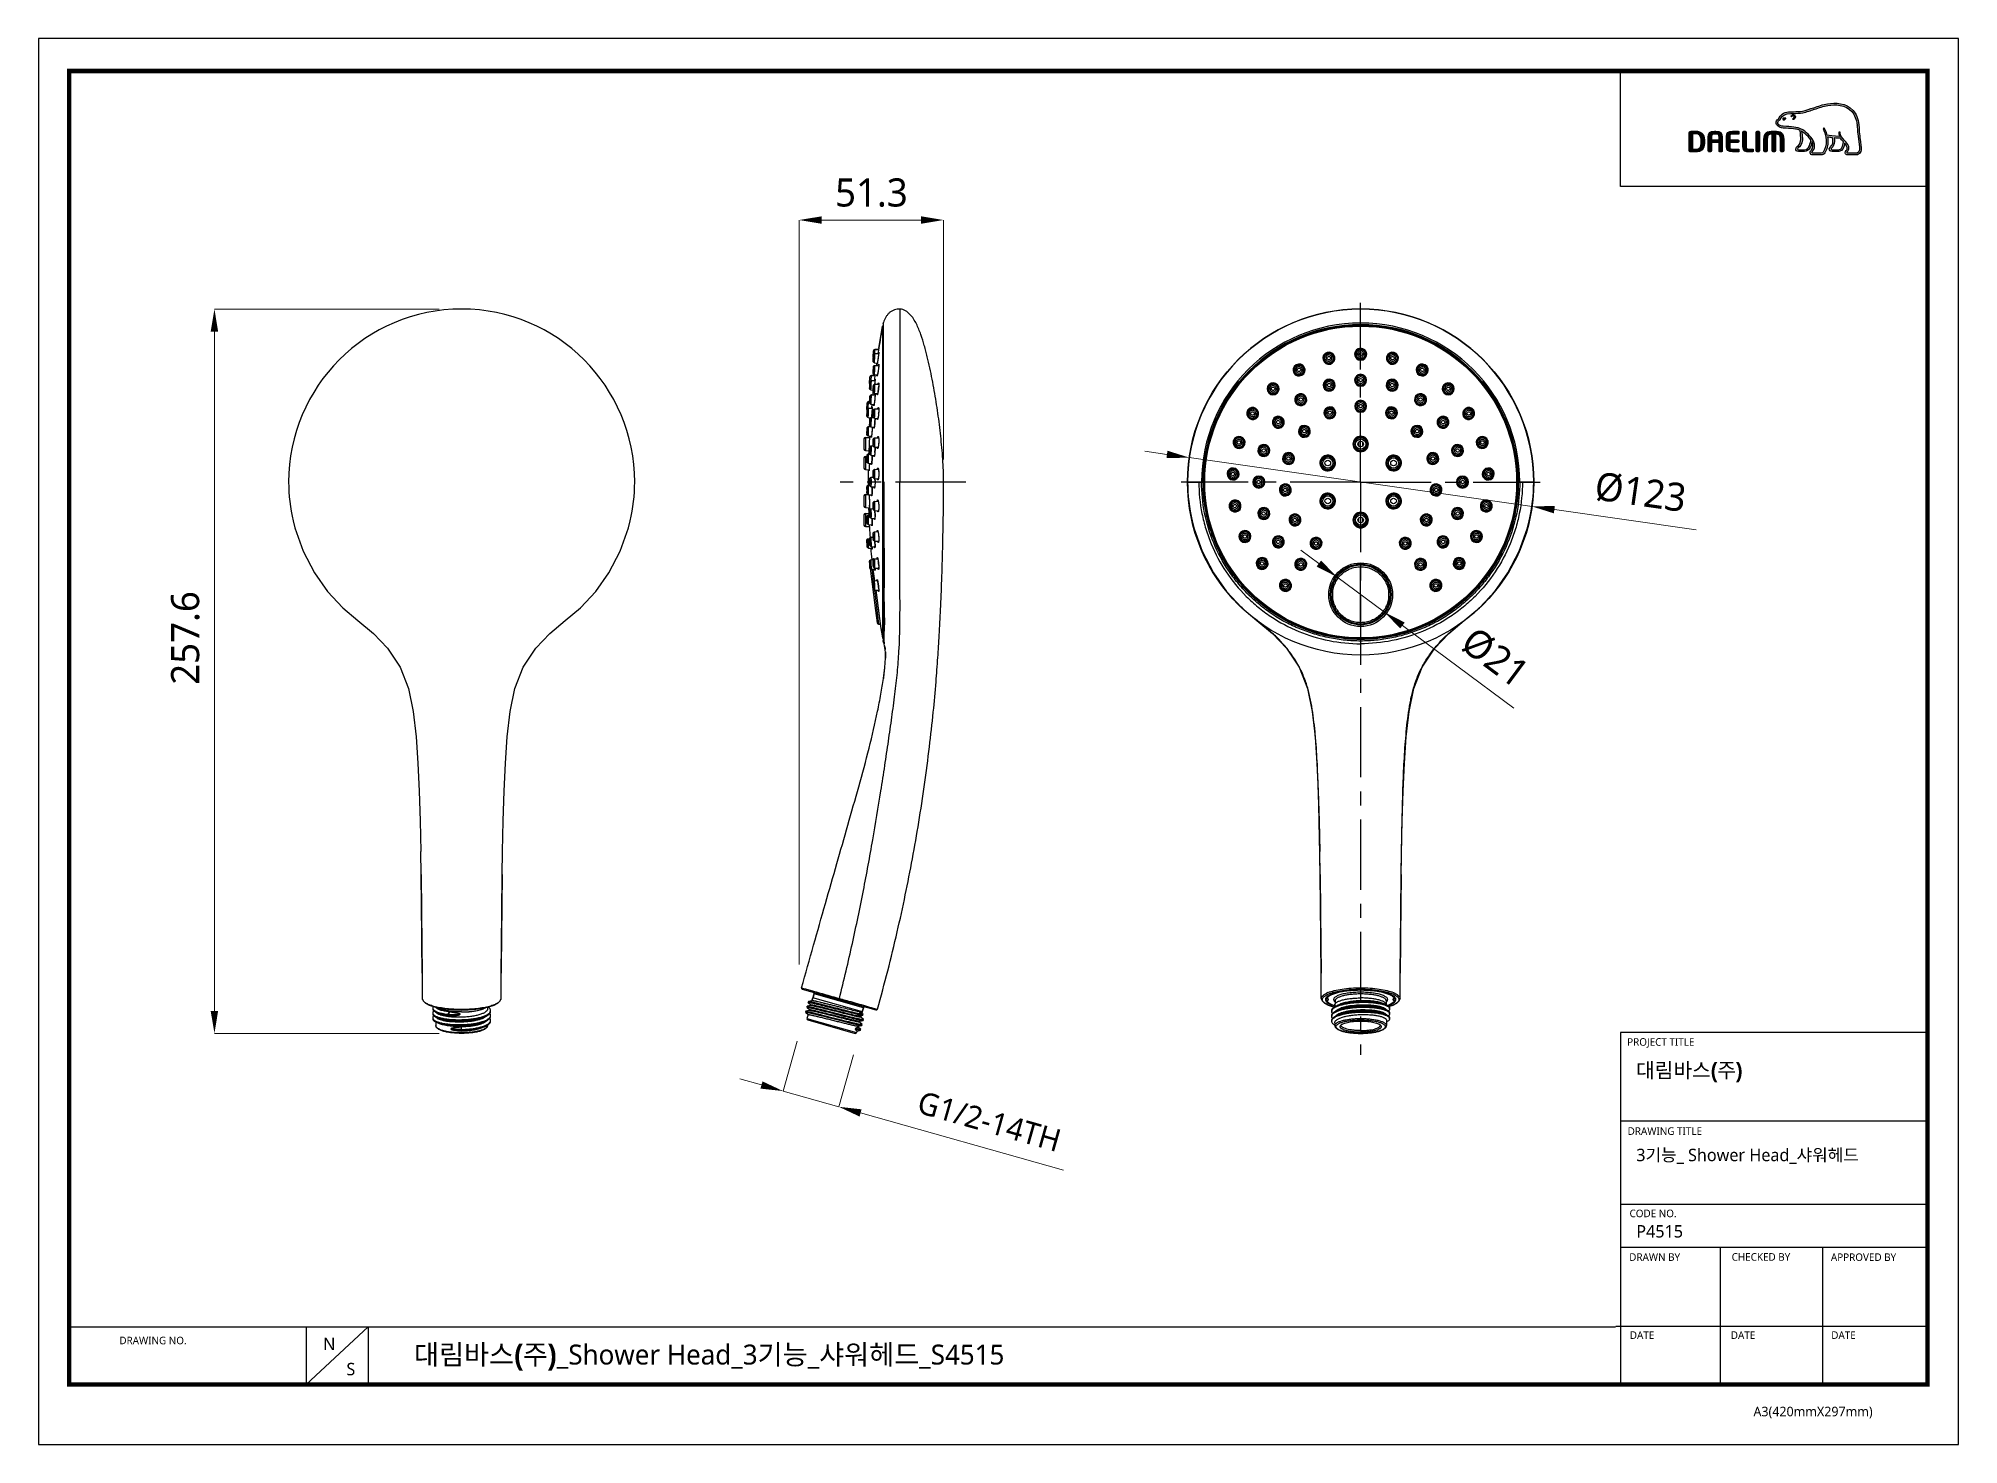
# Model space of a CAD drawing. Extents: x 4 to 1239, y 0 to 509.
# Drawn here: x 3.7 to 344.9, y 0 to 250 of the extents above; entities outside this region: 2.
import ezdxf

# ---------------------------------------------------------------- set-up
doc = ezdxf.new("R2010")
doc.units = 0
doc.header["$LTSCALE"] = 10
doc.header["$MEASUREMENT"] = 0
doc.header["$PDMODE"] = 3
doc.header["$PDSIZE"] = -10
doc.linetypes.add('CENTER', pattern=[2, 1.25, -0.25, 0.25, -0.25])
doc.layers.get('0').update_dxf_attribs({"linetype": 'CONTINUOUS'})
doc.layers.get('DEFPOINTS').update_dxf_attribs({"linetype": 'CONTINUOUS'})
doc.layers.add('02___PRT_ALL_AXES', color=7, linetype='CONTINUOUS')
doc.layers.add('레이어 1', color=7, linetype='CONTINUOUS')
doc.layers.add('치수선', color=7, linetype='CONTINUOUS', lineweight=25)
doc.styles.add('Daelim Dimension', font='')
doc.styles.get('Daelim Dimension').set_extended_font_data('NanumGothic')
doc.dimstyles.new('DEFAULT', dxfattribs={"dimscale": 2, "dimtxt": 2, "dimasz": 2, "dimexe": 0, "dimexo": 2, "dimgap": 1, "dimtad": 1, "dimdec": 1, "dimzin": 9, "dimdsep": 46, "dimtxsty": 'Daelim Dimension', "dimcen": 0.5, "dimclrd": 252, "dimclre": 252, "dimclrt": 3, "dimadec": 1, "dimazin": 0, "dimtfac": 1, "dimtdec": 1, "dimtix": 1, "dimtmove": 0, "dimatfit": 3, "dimfxl": 1, "dimtolj": 1, "dimtzin": 1, "dimlwd": 9, "dimlwe": 9, "dimarcsym": 0})
pattern_1 = [(270, (2582.467, 6293.42), (6.985, -1e-15), [5.08, -1.905]), (360, (2582.467, 6293.42), (2e-15, 6.985), [5.08, -1.905])]

msp = doc.modelspace()

# ---------------------------------------------------------------- texts
at = {"color": 5, "ltscale": 40, "style": 'Daelim Dimension'}
for s, height, p in [('PROJECT TITLE', 1.34657, (285.985, 70.917)), ('DRAWING TITLE', 1.34657, (286.071, 55.069)), ('CODE NO.', 1.3466, (286.409, 40.433)), ('DRAWN BY', 1.3466, (286.356, 32.671)), ('CHECKED BY', 1.3466, (304.55, 32.695)), ('APPROVED BY', 1.34657, (322.195, 32.652)), ('DRAWING NO.', 1.34657, (18.042, 17.838)), ('DATE', 1.3466, (286.462, 18.792)), ('DATE', 1.3466, (304.407, 18.792)), ('DATE', 1.3466, (322.257, 18.792)), ('A3(420mmX297mm)', 1.69952, (308.433, 5.037))]:
    msp.add_text(s, height=height, dxfattribs=at).set_placement(p)
at = {"attachment_point": 1, "style": 'Daelim Dimension'}
for s, insert, char_height, width in [('{\\fPretendard Variable SemiBold|b0|i0|c129|p2;\\C7;대림바스(주)}', (287.587, 67.876), 2.63967, 42.42547), ('{\\fNanumGothic|b0|i0|c129|p50;P4515}', (287.61, 39.027), 2.20363, 37.0849), ('N', (54.255, 19.021), 2.204, 3.07541), ('S', (58.39, 14.53), 2.204, 3.07541)]:
    msp.add_mtext(s, dxfattribs=dict(at, insert=insert, char_height=char_height, width=width))
at = {"color": 7, "insert": (287.61, 52.599), "char_height": 2.20363, "width": 57.27605, "attachment_point": 1, "style": 'Daelim Dimension'}
msp.add_mtext('{\\fNanumGothic|b0|i0|c129|p50;3기능_ Shower Head_샤워헤드}', dxfattribs=at)
at = {"color": 2, "insert": (70.405, 17.78), "char_height": 3.541554, "width": 156.76957, "attachment_point": 1, "style": 'Daelim Dimension'}
msp.add_mtext('{\\fPretendard Variable SemiBold|b0|i0|c129|p2;대림바스(주)}_Shower Head_3{\\fGulim|b0|i0|c129|p50;기능}_{\\fGulim|b0|i0|c129|p50;샤워헤드}_S4515', dxfattribs=at)

# ---------------------------------------------------------------- blocks, each defined once
blk = doc.blocks.new('*D3')
at = {"color": 5, "linetype": 'Continuous', "lineweight": 9, "transparency": 16777216}
for p, q in [((138.51, 71.72), (136, 62.86)), ((148.52, 69.28), (145.91, 60.06)), ((132.15, 63.94), (128.3, 65.03)), ((136, 62.86), (145.91, 60.06)), ((149.76, 58.97), (185.83, 48.78))]:
    blk.add_line(p, q, dxfattribs=at)
at = {"color": 5, "linetype": 'Continuous', "transparency": 16777216}
for points in [[(132.33, 64.58), (131.97, 63.3), (136, 62.86)], [(149.94, 59.61), (149.58, 58.33), (145.91, 60.06)]]:
    blk.add_solid(points, dxfattribs=at)
at = {"layer": 'DEFPOINTS', "color": 0, "linetype": 'Continuous', "transparency": 16777216}
for p in [(139.6, 75.57), (149.61, 73.13), (145.91, 60.06)]:
    blk.add_point(p, dxfattribs=at)
at = {"color": 2, "linetype": 'Continuous', "transparency": 16777216, "insert": (185.74, 55.85), "char_height": 4, "attachment_point": 3, "rotation": 344.2234, "style": 'Daelim Dimension'}
blk.add_mtext('\\A1;G1/2-14TH', dxfattribs=at)
blk = doc.blocks.new('*D4')
at = {"color": 5, "linetype": 'Continuous', "lineweight": 9, "transparency": 16777216}
for p, q in [((74.87, 201.9), (34.94, 201.9)), ((34.94, 197.9), (34.94, 77.12)), ((74.87, 73.12), (34.94, 73.12))]:
    blk.add_line(p, q, dxfattribs=at)
at = {"color": 5, "linetype": 'Continuous', "transparency": 16777216}
for points in [[(34.27, 197.9), (35.6, 197.9), (34.94, 201.9)], [(34.27, 77.12), (35.6, 77.12), (34.94, 73.12)]]:
    blk.add_solid(points, dxfattribs=at)
at = {"layer": 'DEFPOINTS', "color": 0, "linetype": 'Continuous', "transparency": 16777216}
for p in [(78.87, 201.9), (34.94, 73.12), (78.87, 73.12)]:
    blk.add_point(p, dxfattribs=at)
at = {"color": 7, "linetype": 'Continuous', "transparency": 16777216, "insert": (27.23, 143.42), "char_height": 5, "attachment_point": 2, "rotation": 90, "style": 'Daelim Dimension'}
blk.add_mtext('\\A1;257.6', dxfattribs=at)
blk = doc.blocks.new('*D5')
at = {"color": 5, "lineweight": 9, "ltscale": 0.5, "transparency": 16777216}
for p, q in [((138.86, 85.34), (138.86, 217.73)), ((160.52, 217.73), (142.86, 217.73)), ((164.52, 175.15), (164.52, 217.73))]:
    blk.add_line(p, q, dxfattribs=at)
at = {"color": 5, "ltscale": 0.5, "transparency": 16777216}
for points in [[(142.86, 218.39), (142.86, 217.06), (138.86, 217.73)], [(160.52, 218.39), (160.52, 217.06), (164.52, 217.73)]]:
    blk.add_solid(points, dxfattribs=at)
at = {"layer": 'DEFPOINTS', "color": 0, "ltscale": 0.5, "transparency": 16777216}
for p in [(138.86, 217.73), (164.52, 171.15), (138.86, 81.34)]:
    blk.add_point(p, dxfattribs=at)
at = {"color": 7, "ltscale": 0.5, "transparency": 16777216, "insert": (151.69, 222.58), "char_height": 5, "attachment_point": 5, "style": 'Daelim Dimension'}
blk.add_mtext('\\A1;51.3', dxfattribs=at)
blk = doc.blocks.new('*D6')
at = {"color": 5, "linetype": 'ByBlock', "lineweight": 9, "ltscale": 0.5, "transparency": 16777216}
for p, q in [((231.2, 156.66), (227.99, 159.04)), ((234.41, 154.27), (242.85, 148.02)), ((265.85, 130.95), (246.06, 145.63))]:
    blk.add_line(p, q, dxfattribs=at)
at = {"color": 5, "ltscale": 0.5, "transparency": 16777216}
for points in [[(231.6, 157.19), (230.8, 156.12), (234.41, 154.27)], [(246.46, 146.17), (245.66, 145.1), (242.85, 148.02)]]:
    blk.add_solid(points, dxfattribs=at)
at = {"layer": 'DEFPOINTS', "color": 0, "ltscale": 0.5, "transparency": 16777216}
for p in [(234.41, 154.27), (242.85, 148.02)]:
    blk.add_point(p, dxfattribs=at)
at = {"color": 7, "ltscale": 0.5, "transparency": 16777216, "insert": (262.5, 139.91), "char_height": 4, "attachment_point": 5, "rotation": 323.4272, "style": 'Daelim Dimension'}
blk.add_mtext('\\A1;{\\H1.25x;\\C256;Ø21}', dxfattribs=at)
blk = doc.blocks.new('*D7')
at = {"color": 5, "linetype": 'ByBlock', "lineweight": 9, "ltscale": 0.5, "transparency": 16777216}
for p, q in [((204.21, 176.05), (200.25, 176.62)), ((208.17, 175.49), (269.09, 166.8)), ((298.25, 162.65), (273.05, 166.24))]:
    blk.add_line(p, q, dxfattribs=at)
at = {"color": 5, "ltscale": 0.5, "transparency": 16777216}
for points in [[(204.3, 176.71), (204.12, 175.39), (208.17, 175.49)], [(273.14, 166.9), (272.96, 165.58), (269.09, 166.8)]]:
    blk.add_solid(points, dxfattribs=at)
at = {"layer": 'DEFPOINTS', "color": 0, "ltscale": 0.5, "transparency": 16777216}
for p in [(208.17, 175.49), (269.09, 166.8)]:
    blk.add_point(p, dxfattribs=at)
at = {"color": 7, "ltscale": 0.5, "transparency": 16777216, "insert": (288.36, 169.3), "char_height": 4, "attachment_point": 5, "rotation": 351.8869, "style": 'Daelim Dimension'}
blk.add_mtext('\\A1;{\\H1.25x;\\C256;Ø123}', dxfattribs=at)

# ---------------------------------------------------------------- dimensions: what is measured, and where the dimension line sits
at = {"ltscale": 0.5}
dim = msp.add_linear_dim(base=(138.861, 217.727), p1=(164.517, 171.146), p2=(138.861, 81.341), dimstyle='DEFAULT', override={"dimtxt": 2.5, "dimlfac": 2, "dimclrd": 5, "dimclre": 5, "dimclrt": 7}, dxfattribs=at)
dim.commit()
dim.dimension.update_dxf_attribs({"geometry": '*D5', "text_midpoint": (151.689, 222.577)})
at = {"color": 2, "linetype": 'Continuous'}
dim = msp.add_linear_dim(base=(34.936, 73.116), p1=(78.873, 201.896), p2=(78.873, 73.116), angle=270, dimstyle='DEFAULT', override={"dimtxt": 2.5, "dimlfac": 2, "dimclrd": 5, "dimclre": 5, "dimclrt": 7}, dxfattribs=at)
dim.commit()
dim.dimension.update_dxf_attribs({"geometry": '*D4', "text_midpoint": (34.936, 143.417), "dimtype": 160})
at = {"ltscale": 0.5}
dim = msp.add_diameter_dim_2p(p1=(208.17, 175.488), p2=(269.089, 166.803), text='{\\H1.25x;\\C256;Ø123}', dimstyle='DEFAULT', override={"dimdec": 0, "dimlfac": 2, "dimclrd": 5, "dimclrt": 7, "dimfxl": 1.25, "dimarcsym": 1}, dxfattribs=at)
dim.commit()
dim.dimension.update_dxf_attribs({"geometry": '*D7', "text_midpoint": (288.362, 169.302)})
dim = msp.add_diameter_dim_2p(p1=(234.414, 154.274), p2=(242.846, 148.017), text='{\\H1.25x;\\C256;Ø21}', dimstyle='DEFAULT', override={"dimlfac": 2, "dimclrd": 5, "dimclrt": 7, "dimfxl": 1.25, "dimarcsym": 1}, dxfattribs=at)
dim.commit()
dim.dimension.update_dxf_attribs({"geometry": '*D6', "text_midpoint": (259.4, 135.735), "dimtype": 163})
at = {"color": 5, "linetype": 'Continuous'}
dim = msp.add_linear_dim(base=(145.914, 60.055), p1=(139.595, 75.573), p2=(149.609, 73.134), angle=344.22342, text='G1/2-14TH', dimstyle='DEFAULT', override={"dimclrd": 5, "dimclre": 5, "dimclrt": 2}, dxfattribs=at)
dim.commit()
dim.dimension.update_dxf_attribs({"geometry": '*D3', "text_midpoint": (169.986, 53.254), "dimtype": 160})

# ---------------------------------------------------------------- hatches: boundary and pattern name
at = {"layer": '레이어 1'}
h = msp.add_hatch(color=5, dxfattribs=at)
h.dxf.hatch_style = 1
edge = h.paths.add_edge_path(flags=16)
edge.add_spline(control_points=[(327.071, 229.773), (326.922, 229.608), (326.735, 229.607), (326.727, 229.607), (326.727, 229.607), (325.232, 229.607), (325.232, 229.607), (325.177, 229.607), (325.135, 229.621), (325.107, 229.648), (325.085, 229.67), (325.074, 229.704), (325.074, 229.745), (325.074, 229.83), (325.135, 229.907), (325.201, 229.99), (325.261, 230.068), (325.319, 230.142), (325.351, 230.232), (325.433, 230.453), (325.425, 230.688), (325.327, 230.895), (325.15, 231.269), (324.888, 231.564), (324.634, 231.848), (324.634, 231.848), (324.548, 231.943), (324.548, 231.944), (324.218, 232.312), (323.877, 232.692), (323.85, 233.208), (323.844, 233.31), (323.797, 233.372), (323.731, 233.369), (323.731, 233.369), (323.634, 233.323), (323.632, 233.323), (323.606, 233.294), (323.591, 233.251), (323.591, 233.202), (323.591, 233.202), (323.592, 233.184), (323.592, 233.184), (323.605, 232.997), (323.65, 232.814), (323.728, 232.624), (323.728, 232.624), (323.736, 232.605), (323.736, 232.605), (323.736, 232.605), (323.715, 232.605), (323.715, 232.605), (322.755, 232.567), (321.814, 232.748), (321.537, 232.814), (321.366, 233.501), (321.089, 233.957), (321.077, 233.976), (321.056, 234.012), (321.021, 234.039), (320.988, 234.049), (320.988, 234.049), (320.908, 234.037), (320.898, 234.035), (320.891, 234.025), (320.877, 234.006), (320.845, 233.964), (320.845, 233.964), (320.842, 233.931), (320.842, 233.931), (320.842, 233.931), (320.867, 233.84), (320.867, 233.84), (320.888, 233.804), (321.381, 232.94), (321.381, 231.796), (321.381, 231.091), (321.196, 230.425), (320.83, 229.818), (320.743, 229.672), (320.627, 229.607), (320.456, 229.607), (320.456, 229.607), (318.982, 229.607), (318.982, 229.607), (318.933, 229.607), (318.831, 229.641), (318.831, 229.748), (318.831, 229.807), (318.885, 229.903), (318.976, 230.005), (319.591, 230.689), (319.236, 231.758), (318.647, 232.462), (318.078, 233.141), (317.149, 233.995), (315.956, 234.207), (315.534, 234.281), (314.839, 234.322), (314.278, 234.356), (314.278, 234.356), (313.711, 234.389), (313.711, 234.389), (313.42, 234.412), (312.939, 234.591), (312.793, 234.868), (312.731, 234.983), (312.738, 235.099), (312.815, 235.233), (312.864, 235.314), (312.931, 235.383), (313.015, 235.468), (313.109, 235.562), (313.204, 235.66), (313.279, 235.788), (313.279, 235.788), (313.3, 235.829), (313.3, 235.829), (313.585, 236.373), (314.172, 236.661), (315.045, 236.684), (315.045, 236.684), (315.537, 236.69), (315.537, 236.69), (316.077, 236.692), (316.691, 236.696), (317.194, 236.804), (317.902, 236.956), (318.612, 237.199), (319.239, 237.412), (319.239, 237.412), (319.259, 237.419), (319.259, 237.419), (320.034, 237.684), (320.835, 237.958), (321.654, 238.091), (322.966, 238.308), (324.766, 238.301), (325.899, 237.029), (326.422, 236.441), (326.745, 235.631), (326.856, 234.622), (326.856, 234.622), (326.852, 234.626), (326.848, 234.629), (326.857, 234.609), (326.865, 234.496), (326.912, 233.854), (326.925, 233.546), (326.939, 233.226), (327.02, 232.635), (327.02, 232.635), (327.249, 230.655), (327.249, 230.655), (327.249, 230.655), (327.262, 230.414), (327.262, 230.414), (327.262, 230.13), (327.198, 229.914), (327.071, 229.773)], knot_values=[0, 0, 0, 0, 1, 1, 1, 2, 2, 2, 3, 3, 3, 4, 4, 4, 5, 5, 5, 6, 6, 6, 7, 7, 7, 8, 8, 8, 9, 9, 9, 10, 10, 10, 11, 11, 11, 12, 12, 12, 13, 13, 13, 14, 14, 14, 15, 15, 15, 16, 16, 16, 17, 17, 17, 18, 18, 18, 19, 19, 19, 20, 20, 20, 21, 21, 21, 22, 22, 22, 23, 23, 23, 24, 24, 24, 25, 25, 25, 26, 26, 26, 27, 27, 27, 28, 28, 28, 29, 29, 29, 30, 30, 30, 31, 31, 31, 32, 32, 32, 33, 33, 33, 34, 34, 34, 35, 35, 35, 36, 36, 36, 37, 37, 37, 38, 38, 38, 39, 39, 39, 40, 40, 40, 41, 41, 41, 42, 42, 42, 43, 43, 43, 44, 44, 44, 45, 45, 45, 46, 46, 46, 47, 47, 47, 48, 48, 48, 49, 49, 49, 50, 50, 50, 51, 51, 51, 52, 52, 52, 53, 53, 53, 53], degree=3, periodic=0)
edge = h.paths.add_edge_path(flags=16)
edge.add_spline(control_points=[(323.613, 230.201), (323.613, 230.201), (322.393, 230.201), (322.393, 230.201), (322.303, 230.201), (322.231, 230.273), (322.231, 230.365), (322.231, 230.429), (322.287, 230.51), (322.34, 230.566), (322.588, 230.804), (322.842, 231.131), (322.842, 231.752), (322.842, 231.752), (322.826, 232.034), (322.826, 232.035), (322.826, 232.035), (322.781, 232.31), (322.781, 232.31), (322.781, 232.31), (322.778, 232.327), (322.778, 232.327), (322.778, 232.327), (322.796, 232.326), (322.796, 232.326), (323.024, 232.309), (323.466, 232.285), (323.889, 232.305), (323.996, 232.134), (324.169, 231.914), (324.422, 231.622), (324.41, 231.476), (324.29, 230.201), (323.613, 230.201)], knot_values=[0, 0, 0, 0, 1, 1, 1, 2, 2, 2, 3, 3, 3, 4, 4, 4, 5, 5, 5, 6, 6, 6, 7, 7, 7, 8, 8, 8, 9, 9, 9, 10, 10, 10, 11, 11, 11, 11], degree=3, periodic=0)
edge = h.paths.add_edge_path(flags=16)
edge.add_spline(control_points=[(317.491, 230.201), (317.491, 230.201), (316.419, 230.201), (316.419, 230.201), (316.339, 230.201), (316.253, 230.267), (316.253, 230.365), (316.253, 230.424), (316.303, 230.497), (316.393, 230.57), (316.664, 230.786), (317.075, 231.113), (317.12, 232.015), (317.12, 232.015), (317.126, 232.261), (317.126, 232.261), (317.126, 232.645), (317.038, 233.108), (316.954, 233.522), (316.954, 233.522), (316.941, 233.565), (316.941, 233.565), (316.941, 233.565), (316.976, 233.537), (316.976, 233.537), (317.136, 233.439), (318.01, 232.846), (318.631, 231.97), (318.58, 231.556), (318.346, 230.201), (317.491, 230.201)], knot_values=[0, 0, 0, 0, 1, 1, 1, 2, 2, 2, 3, 3, 3, 4, 4, 4, 5, 5, 5, 6, 6, 6, 7, 7, 7, 8, 8, 8, 9, 9, 9, 10, 10, 10, 10], degree=3, periodic=0)
edge = h.paths.add_edge_path()
edge.add_spline(control_points=[(327.551, 230.685), (327.551, 230.688), (327.324, 232.676), (327.324, 232.676), (327.239, 233.27), (327.227, 233.587), (327.216, 233.867), (327.216, 233.867), (327.16, 234.652), (327.16, 234.653), (327.041, 235.727), (326.693, 236.595), (326.126, 237.23), (324.902, 238.605), (322.992, 238.619), (321.604, 238.39), (320.753, 238.25), (319.939, 237.972), (319.153, 237.703), (319.153, 237.703), (319.127, 237.694), (319.127, 237.694), (318.512, 237.484), (317.815, 237.246), (317.13, 237.1), (316.66, 236.999), (316.07, 236.995), (315.55, 236.992), (315.55, 236.992), (315.035, 236.986), (315.035, 236.986), (314.045, 236.961), (313.371, 236.618), (313.03, 235.967), (313.03, 235.967), (313.015, 235.939), (313.015, 235.939), (312.959, 235.84), (312.875, 235.757), (312.8, 235.682), (312.718, 235.599), (312.625, 235.505), (312.554, 235.385), (312.483, 235.264), (312.447, 235.142), (312.447, 235.022), (312.447, 234.92), (312.472, 234.821), (312.523, 234.726), (312.734, 234.329), (313.334, 234.115), (313.692, 234.089), (313.692, 234.089), (314.219, 234.056), (314.232, 234.055), (314.759, 234.025), (315.481, 233.983), (315.902, 233.909), (316.149, 233.865), (316.429, 233.777), (316.687, 233.656), (316.705, 233.589), (316.839, 232.993), (316.839, 232.261), (316.839, 232.261), (316.834, 232.029), (316.834, 232.029), (316.795, 231.257), (316.458, 230.987), (316.211, 230.789), (316.186, 230.77), (315.967, 230.587), (315.951, 230.368), (315.94, 230.244), (315.975, 230.13), (316.051, 230.049), (316.132, 229.961), (316.257, 229.916), (316.419, 229.916), (316.419, 229.916), (317.491, 229.916), (317.491, 229.916), (318.292, 229.916), (318.689, 230.779), (318.809, 231.588), (318.809, 231.588), (318.812, 231.702), (318.812, 231.702), (318.812, 231.702), (318.845, 231.645), (318.845, 231.645), (318.948, 231.416), (319.01, 231.142), (319.01, 230.936), (319.01, 230.647), (318.92, 230.395), (318.75, 230.207), (318.707, 230.164), (318.493, 229.942), (318.493, 229.72), (318.493, 229.72), (318.495, 229.684), (318.495, 229.684), (318.525, 229.421), (318.737, 229.304), (318.934, 229.304), (318.934, 229.304), (320.456, 229.304), (320.456, 229.304), (320.731, 229.304), (320.95, 229.428), (321.091, 229.661), (321.478, 230.305), (321.674, 231.003), (321.674, 231.736), (321.674, 231.965), (321.653, 232.21), (321.61, 232.463), (321.61, 232.463), (321.607, 232.484), (321.607, 232.484), (321.607, 232.484), (321.627, 232.479), (321.627, 232.479), (321.81, 232.444), (322.105, 232.393), (322.469, 232.354), (322.469, 232.354), (322.479, 232.352), (322.479, 232.352), (322.479, 232.352), (322.528, 232.073), (322.528, 232.073), (322.528, 232.073), (322.539, 232.007), (322.539, 232.006), (322.539, 232.006), (322.553, 231.759), (322.553, 231.759), (322.553, 231.167), (322.284, 230.909), (322.14, 230.771), (322.138, 230.769), (321.936, 230.564), (321.914, 230.382), (321.914, 230.382), (321.907, 230.326), (321.907, 230.326), (321.907, 230.269), (321.922, 230.157), (322.022, 230.054), (322.11, 229.962), (322.246, 229.916), (322.427, 229.916), (322.427, 229.916), (323.613, 229.916), (323.613, 229.916), (324.333, 229.916), (324.55, 230.832), (324.637, 231.345), (324.637, 231.345), (324.641, 231.398), (324.641, 231.398), (324.641, 231.398), (324.67, 231.359), (324.67, 231.359), (324.836, 231.147), (324.981, 230.911), (325.052, 230.764), (325.088, 230.688), (325.108, 230.603), (325.108, 230.518), (325.108, 230.518), (325.081, 230.347), (325.081, 230.347), (325.054, 230.254), (324.99, 230.168), (324.928, 230.085), (324.837, 229.966), (324.742, 229.843), (324.742, 229.694), (324.742, 229.694), (324.751, 229.612), (324.751, 229.612), (324.795, 229.414), (324.955, 229.304), (325.203, 229.304), (325.203, 229.304), (326.726, 229.304), (326.726, 229.304), (326.76, 229.304), (327.058, 229.312), (327.291, 229.564), (327.477, 229.766), (327.567, 230.043), (327.567, 230.411), (327.567, 230.411), (327.551, 230.684), (327.551, 230.685)], knot_values=[0, 0, 0, 0, 1, 1, 1, 2, 2, 2, 3, 3, 3, 4, 4, 4, 5, 5, 5, 6, 6, 6, 7, 7, 7, 8, 8, 8, 9, 9, 9, 10, 10, 10, 11, 11, 11, 12, 12, 12, 13, 13, 13, 14, 14, 14, 15, 15, 15, 16, 16, 16, 17, 17, 17, 18, 18, 18, 19, 19, 19, 20, 20, 20, 21, 21, 21, 22, 22, 22, 23, 23, 23, 24, 24, 24, 25, 25, 25, 26, 26, 26, 27, 27, 27, 28, 28, 28, 29, 29, 29, 30, 30, 30, 31, 31, 31, 32, 32, 32, 33, 33, 33, 34, 34, 34, 35, 35, 35, 36, 36, 36, 37, 37, 37, 38, 38, 38, 39, 39, 39, 40, 40, 40, 41, 41, 41, 42, 42, 42, 43, 43, 43, 44, 44, 44, 45, 45, 45, 46, 46, 46, 47, 47, 47, 48, 48, 48, 49, 49, 49, 50, 50, 50, 51, 51, 51, 52, 52, 52, 53, 53, 53, 54, 54, 54, 55, 55, 55, 56, 56, 56, 57, 57, 57, 58, 58, 58, 59, 59, 59, 60, 60, 60, 61, 61, 61, 62, 62, 62, 63, 63, 63, 64, 64, 64, 65, 65, 65, 66, 66, 66, 66], degree=3, periodic=0)
edge = h.paths.add_edge_path(flags=0)
edge.add_spline(control_points=[(313.666, 235.826), (313.666, 235.826), (313.888, 235.926), (314.162, 235.821), (314.162, 235.821), (314.196, 235.806), (314.152, 235.743), (314.018, 235.564), (313.886, 235.525), (313.886, 235.525), (313.886, 235.525), (313.791, 235.491), (313.737, 235.556), (313.629, 235.683), (313.626, 235.758), (313.626, 235.758), (313.626, 235.758), (313.614, 235.813), (313.666, 235.826)], knot_values=[0, 0, 0, 0, 1, 1, 1, 2, 2, 2, 3, 3, 3, 4, 4, 4, 5, 5, 5, 6, 6, 6, 6], degree=3, periodic=0)
edge = h.paths.add_edge_path(flags=0)
edge.add_spline(control_points=[(315.129, 236.234), (315.095, 236.198), (315.093, 236.137), (315.129, 236.106), (315.163, 236.075), (315.222, 236.083), (315.255, 236.119), (315.273, 236.137), (315.455, 236.353), (315.612, 236.243), (315.669, 236.202), (315.693, 236.143), (315.684, 236.068), (315.671, 235.947), (315.566, 235.809), (315.492, 235.762), (315.451, 235.737), (315.424, 235.683), (315.444, 235.64), (315.463, 235.597), (315.518, 235.584), (315.562, 235.605), (315.693, 235.668), (315.859, 235.877), (315.882, 236.073), (315.897, 236.209), (315.836, 236.321), (315.727, 236.396), (315.492, 236.562), (315.227, 236.34), (315.129, 236.234)], knot_values=[0, 0, 0, 0, 1, 1, 1, 2, 2, 2, 3, 3, 3, 4, 4, 4, 5, 5, 5, 6, 6, 6, 7, 7, 7, 8, 8, 8, 9, 9, 9, 10, 10, 10, 10], degree=3, periodic=0)
edge = h.paths.add_edge_path(flags=0)
edge.add_spline(control_points=[(315.099, 236.072), (315.099, 236.072), (315.099, 236.072), (315.099, 236.072), (315.099, 236.072), (315.099, 236.072), (315.099, 236.072)], knot_values=[0, 0, 0, 0, 1, 1, 1, 2, 2, 2, 2], degree=3, periodic=0)
h = msp.add_hatch(color=5, dxfattribs=at)
h.dxf.hatch_style = 2
edge = h.paths.add_edge_path()
edge.add_spline(control_points=[(313.666, 235.826), (313.666, 235.826), (313.888, 235.926), (314.162, 235.821), (314.162, 235.821), (314.196, 235.806), (314.152, 235.743), (314.018, 235.564), (313.886, 235.525), (313.886, 235.525), (313.886, 235.525), (313.791, 235.491), (313.737, 235.556), (313.629, 235.683), (313.626, 235.758), (313.626, 235.758), (313.626, 235.758), (313.614, 235.813), (313.666, 235.826)], knot_values=[0, 0, 0, 0, 1, 1, 1, 2, 2, 2, 3, 3, 3, 4, 4, 4, 5, 5, 5, 6, 6, 6, 6], degree=3, periodic=0)
h = msp.add_hatch(color=5, dxfattribs=at)
h.dxf.hatch_style = 2
edge = h.paths.add_edge_path()
edge.add_spline(control_points=[(315.129, 236.234), (315.095, 236.198), (315.093, 236.137), (315.129, 236.106), (315.163, 236.075), (315.222, 236.083), (315.255, 236.119), (315.273, 236.137), (315.455, 236.353), (315.612, 236.243), (315.669, 236.202), (315.693, 236.143), (315.684, 236.068), (315.671, 235.947), (315.566, 235.809), (315.492, 235.762), (315.451, 235.737), (315.424, 235.683), (315.444, 235.64), (315.463, 235.597), (315.518, 235.584), (315.562, 235.605), (315.693, 235.668), (315.859, 235.877), (315.882, 236.073), (315.897, 236.209), (315.836, 236.321), (315.727, 236.396), (315.492, 236.562), (315.227, 236.34), (315.129, 236.234)], knot_values=[0, 0, 0, 0, 1, 1, 1, 2, 2, 2, 3, 3, 3, 4, 4, 4, 5, 5, 5, 6, 6, 6, 7, 7, 7, 8, 8, 8, 9, 9, 9, 10, 10, 10, 10], degree=3, periodic=0)
h = msp.add_hatch(color=5, dxfattribs=at)
h.dxf.hatch_style = 2
edge = h.paths.add_edge_path()
edge.add_spline(control_points=[(299.13, 231.363), (299.13, 230.668), (298.813, 230.33), (298.16, 230.33), (298.16, 230.33), (297.714, 230.338), (297.597, 230.34), (297.597, 230.34), (297.597, 233.005), (297.597, 233.005), (297.829, 233.028), (298.157, 233.032), (298.161, 233.032), (298.831, 233.032), (299.13, 232.713), (299.13, 232), (299.13, 232), (299.13, 231.363), (299.13, 231.363)], knot_values=[0, 0, 0, 0, 1, 1, 1, 2, 2, 2, 3, 3, 3, 4, 4, 4, 5, 5, 5, 6, 6, 6, 6], degree=3, periodic=0)
edge = h.paths.add_edge_path()
edge.add_spline(control_points=[(298.16, 233.532), (297.798, 233.532), (297.328, 233.51), (297.174, 233.485), (297.077, 233.469), (297.016, 233.397), (297.016, 233.302), (297.016, 233.302), (297.016, 230.06), (297.016, 230.06), (297.016, 229.96), (297.078, 229.89), (297.178, 229.876), (297.324, 229.852), (297.793, 229.83), (298.16, 229.83), (299.172, 229.83), (299.706, 230.36), (299.706, 231.363), (299.706, 231.363), (299.706, 232), (299.706, 232), (299.706, 233.002), (299.172, 233.532), (298.16, 233.532)], knot_values=[0, 0, 0, 0, 1, 1, 1, 2, 2, 2, 3, 3, 3, 4, 4, 4, 5, 5, 5, 6, 6, 6, 7, 7, 7, 8, 8, 8, 8], degree=3, periodic=0)
h = msp.add_hatch(color=5, dxfattribs=at)
h.dxf.hatch_style = 2
edge = h.paths.add_edge_path()
edge.add_spline(control_points=[(302.315, 232.003), (302.315, 232.003), (300.951, 232.003), (300.951, 232.003), (300.951, 232.054), (300.951, 232.49), (300.951, 232.49), (300.951, 232.945), (301.087, 233.022), (301.492, 233.022), (301.492, 233.022), (301.775, 233.022), (301.775, 233.022), (302.18, 233.022), (302.315, 232.945), (302.315, 232.49), (302.315, 232.49), (302.315, 232.054), (302.315, 232.003)], knot_values=[0, 0, 0, 0, 1, 1, 1, 2, 2, 2, 3, 3, 3, 4, 4, 4, 5, 5, 5, 6, 6, 6, 6], degree=3, periodic=0)
edge = h.paths.add_edge_path()
edge.add_spline(control_points=[(301.775, 233.532), (301.775, 233.532), (301.492, 233.532), (301.492, 233.532), (300.719, 233.532), (300.375, 233.211), (300.375, 232.49), (300.375, 232.49), (300.375, 230.023), (300.375, 230.023), (300.375, 229.936), (300.445, 229.863), (300.529, 229.863), (300.529, 229.863), (300.798, 229.863), (300.798, 229.863), (300.894, 229.863), (300.951, 229.944), (300.951, 230.023), (300.951, 230.023), (300.951, 231.441), (300.951, 231.496), (300.951, 231.496), (302.315, 231.496), (302.315, 231.496), (302.315, 231.441), (302.315, 230.023), (302.315, 230.023), (302.315, 229.935), (302.385, 229.863), (302.471, 229.863), (302.471, 229.863), (302.738, 229.863), (302.738, 229.863), (302.831, 229.863), (302.894, 229.946), (302.894, 230.023), (302.894, 230.023), (302.894, 232.49), (302.894, 232.49), (302.894, 233.211), (302.549, 233.532), (301.775, 233.532)], knot_values=[0, 0, 0, 0, 1, 1, 1, 2, 2, 2, 3, 3, 3, 4, 4, 4, 5, 5, 5, 6, 6, 6, 7, 7, 7, 8, 8, 8, 9, 9, 9, 10, 10, 10, 11, 11, 11, 12, 12, 12, 13, 13, 13, 14, 14, 14, 14], degree=3, periodic=0)
h = msp.add_hatch(color=5, dxfattribs=at)
h.dxf.hatch_style = 2
edge = h.paths.add_edge_path()
edge.add_spline(control_points=[(303.627, 232.59), (303.627, 232.59), (303.627, 230.774), (303.627, 230.774), (303.627, 230.138), (303.99, 229.83), (304.737, 229.83), (305.066, 229.83), (305.515, 229.836), (305.694, 229.853), (305.692, 229.853), (305.781, 229.861), (305.781, 229.861), (305.781, 229.861), (305.807, 229.864), (305.807, 229.864), (305.807, 229.864), (305.807, 230.35), (305.807, 230.35), (305.807, 230.35), (304.741, 230.35), (304.741, 230.35), (304.206, 230.35), (304.206, 230.5), (304.206, 230.774), (304.206, 230.774), (304.206, 231.447), (304.206, 231.499), (304.261, 231.499), (305.64, 231.499), (305.64, 231.499), (305.73, 231.499), (305.804, 231.571), (305.804, 231.659), (305.804, 231.659), (305.804, 231.839), (305.804, 231.839), (305.804, 231.928), (305.73, 232), (305.64, 232), (305.64, 232), (304.261, 232), (304.206, 232), (304.206, 232.052), (304.206, 232.59), (304.206, 232.59), (304.206, 232.863), (304.206, 233.013), (304.741, 233.013), (304.741, 233.013), (305.807, 233.009), (305.807, 233.009), (305.807, 233.009), (305.807, 233.492), (305.807, 233.492), (305.807, 233.492), (305.693, 233.504), (305.693, 233.504), (305.484, 233.523), (305.003, 233.532), (304.737, 233.532), (303.99, 233.532), (303.627, 233.224), (303.627, 232.59)], knot_values=[0, 0, 0, 0, 1, 1, 1, 2, 2, 2, 3, 3, 3, 4, 4, 4, 5, 5, 5, 6, 6, 6, 7, 7, 7, 8, 8, 8, 9, 9, 9, 10, 10, 10, 11, 11, 11, 12, 12, 12, 13, 13, 13, 14, 14, 14, 15, 15, 15, 16, 16, 16, 17, 17, 17, 18, 18, 18, 19, 19, 19, 20, 20, 20, 21, 21, 21, 21], degree=3, periodic=0)
h = msp.add_hatch(color=5, dxfattribs=at)
h.dxf.hatch_style = 2
edge = h.paths.add_edge_path()
edge.add_spline(control_points=[(306.733, 233.5), (306.644, 233.5), (306.568, 233.426), (306.568, 233.338), (306.568, 233.338), (306.568, 230.774), (306.568, 230.774), (306.568, 229.937), (307.139, 229.83), (307.636, 229.83), (308, 229.83), (308.094, 229.845), (308.202, 229.863), (308.202, 229.863), (308.265, 229.873), (308.265, 229.873), (308.264, 229.873), (308.348, 229.883), (308.348, 229.883), (308.348, 229.883), (308.373, 229.887), (308.373, 229.887), (308.373, 229.887), (308.373, 230.35), (308.373, 230.35), (308.373, 230.35), (307.641, 230.35), (307.641, 230.35), (307.146, 230.35), (307.146, 230.537), (307.146, 230.718), (307.146, 230.718), (307.146, 233.338), (307.146, 233.338), (307.146, 233.426), (307.071, 233.5), (306.982, 233.5), (306.982, 233.5), (306.733, 233.5), (306.733, 233.5)], knot_values=[0, 0, 0, 0, 1, 1, 1, 2, 2, 2, 3, 3, 3, 4, 4, 4, 5, 5, 5, 6, 6, 6, 7, 7, 7, 8, 8, 8, 9, 9, 9, 10, 10, 10, 11, 11, 11, 12, 12, 12, 13, 13, 13, 13], degree=3, periodic=0)
h = msp.add_hatch(color=5, dxfattribs=at)
h.dxf.hatch_style = 2
edge = h.paths.add_edge_path()
edge.add_spline(control_points=[(309.088, 233.5), (308.992, 233.5), (308.935, 233.42), (308.935, 233.343), (308.935, 233.343), (308.935, 230.023), (308.935, 230.023), (308.935, 229.935), (309.004, 229.863), (309.088, 229.863), (309.088, 229.863), (309.358, 229.863), (309.358, 229.863), (309.454, 229.863), (309.512, 229.944), (309.512, 230.023), (309.512, 230.023), (309.512, 233.343), (309.512, 233.343), (309.512, 233.431), (309.444, 233.5), (309.358, 233.5), (309.358, 233.5), (309.088, 233.5), (309.088, 233.5)], knot_values=[0, 0, 0, 0, 1, 1, 1, 2, 2, 2, 3, 3, 3, 4, 4, 4, 5, 5, 5, 6, 6, 6, 7, 7, 7, 8, 8, 8, 8], degree=3, periodic=0)
h = msp.add_hatch(color=5, dxfattribs=at)
h.dxf.hatch_style = 2
edge = h.paths.add_edge_path()
edge.add_spline(control_points=[(310.289, 232.067), (310.289, 232.067), (310.289, 230.023), (310.289, 230.023), (310.289, 229.935), (310.358, 229.863), (310.443, 229.863), (310.443, 229.863), (310.717, 229.863), (310.717, 229.863), (310.813, 229.863), (310.871, 229.944), (310.871, 230.023), (310.871, 230.023), (310.871, 232.016), (310.871, 232.016), (310.871, 232.895), (311.02, 232.98), (311.763, 232.982), (311.763, 232.928), (311.763, 230.023), (311.763, 230.023), (311.763, 229.931), (311.829, 229.863), (311.917, 229.863), (311.917, 229.863), (312.185, 229.863), (312.185, 229.863), (312.281, 229.863), (312.339, 229.944), (312.339, 230.023), (312.339, 230.023), (312.339, 232.919), (312.339, 232.977), (312.687, 232.975), (312.931, 232.947), (313.063, 232.814), (313.202, 232.675), (313.23, 232.416), (313.23, 232.016), (313.23, 232.016), (313.23, 230.023), (313.23, 230.023), (313.23, 229.936), (313.301, 229.863), (313.385, 229.863), (313.385, 229.863), (313.659, 229.863), (313.659, 229.863), (313.755, 229.863), (313.813, 229.946), (313.813, 230.023), (313.813, 230.023), (313.813, 232.067), (313.813, 232.067), (313.813, 233.305), (313.374, 233.515), (312.054, 233.515), (310.729, 233.515), (310.289, 233.305), (310.289, 232.067)], knot_values=[0, 0, 0, 0, 1, 1, 1, 2, 2, 2, 3, 3, 3, 4, 4, 4, 5, 5, 5, 6, 6, 6, 7, 7, 7, 8, 8, 8, 9, 9, 9, 10, 10, 10, 11, 11, 11, 12, 12, 12, 13, 13, 13, 14, 14, 14, 15, 15, 15, 16, 16, 16, 17, 17, 17, 18, 18, 18, 19, 19, 19, 20, 20, 20, 20], degree=3, periodic=0)
at = {"layer": '치수선'}
h = msp.add_hatch(dxfattribs=at)
h.set_pattern_fill('ANGLE', color=1, angle=-90)
h.set_pattern_definition(pattern_1)
h.paths.add_polyline_path([(1202.82, 507.506, 1), (1204.82, 507.506, 1)])
h = msp.add_hatch(dxfattribs=at)
h.set_pattern_fill('ANGLE', color=5, angle=-90)
h.set_pattern_definition(pattern_1)
h.paths.add_polyline_path([(1238.714, 507.506, 1), (1236.714, 507.506, 1)])

# ---------------------------------------------------------------- linework, layer by layer
at = {"color": 5, "ltscale": 0.5}
for p, q in [((284.831, 223.679), (284.831, 244.219)), ((284.831, 73.291), (284.831, 10.376))]:
    msp.add_line(p, q, dxfattribs=at)
at = {"color": 5}
for p, q in [((317.443, 229.916), (317.443, 229.916)), ((9.145, 20.949), (283.903, 20.949))]:
    msp.add_line(p, q, dxfattribs=at)
at = {"color": 5, "ltscale": 40}
for p, q in [((339.366, 223.679), (284.831, 223.679)), ((339.366, 73.291), (284.831, 73.291)), ((339.366, 57.528), (284.831, 57.528)), ((339.366, 57.528), (284.831, 57.528)), ((339.366, 42.699), (284.831, 42.699)), ((339.366, 42.699), (284.831, 42.699)), ((339.366, 35.052), (284.831, 35.052)), ((339.366, 35.052), (284.831, 35.052)), ((302.544, 35.052), (302.544, 10.706)), ((320.723, 35.052), (320.723, 10.706)), ((51.262, 20.949), (51.262, 10.667)), ((51.262, 20.949), (51.262, 10.667)), ((62.266, 20.949), (51.262, 10.667)), ((62.266, 20.949), (51.262, 10.667)), ((62.266, 20.949), (62.266, 10.667)), ((62.266, 20.949), (62.266, 10.667)), ((339.366, 20.988), (283.969, 20.988)), ((339.366, 20.988), (285.256, 20.988)), ((339.366, 10.706), (292.629, 10.706))]:
    msp.add_line(p, q, dxfattribs=at)
at = {"color": 7, "linetype": 'Continuous'}
for p, q in [((156.767, 201.896), (156.767, 171.146)), ((153.673, 198.857), (153.673, 143.434)), ((153.755, 199.343), (153.769, 199.415)), ((153.755, 199.343), (153.755, 171.146)), ((153.769, 199.415), (153.769, 171.146)), ((152.267, 193.974), (152.305, 194.694)), ((152.96, 194.694), (152.305, 194.694)), ((152.997, 194.94), (152.89, 194.235)), ((151.996, 193.334), (152.055, 194.458)), ((152.002, 192.827), (152.001, 192.796)), ((152.305, 193.955), (152.303, 193.98)), ((152.884, 194.195), (152.852, 193.981)), ((152.89, 194.235), (152.884, 194.195)), ((152.995, 194.137), (152.991, 194.086)), ((152.996, 192.011), (152.996, 191.983)), ((151.369, 188.684), (151.43, 189.858)), ((151.374, 188.039), (151.374, 188.029)), ((151.633, 189.2), (151.68, 190.094)), ((152.308, 190.094), (151.68, 190.094)), ((152.217, 189.341), (152.201, 189.209)), ((152.221, 189.372), (152.217, 189.341)), ((152.319, 190.182), (152.221, 189.372)), ((152.265, 188.537), (152.264, 188.528)), ((152.276, 188.64), (152.265, 188.535)), ((152.327, 190.255), (152.319, 190.182)), ((152.332, 189.319), (152.33, 189.27)), ((152.333, 189.358), (152.332, 189.319)), ((152.992, 188.614), (152.995, 188.553)), ((152.995, 188.553), (152.996, 188.48)), ((152.996, 188.48), (152.996, 188.446)), ((150.886, 184.059), (150.947, 185.233)), ((151.135, 184.293), (151.197, 185.469)), ((151.37, 185.469), (151.197, 185.469)), ((151.703, 184.42), (151.693, 184.304)), ((151.705, 184.438), (151.703, 184.42)), ((151.751, 184.949), (151.705, 184.438)), ((151.814, 184.362), (151.813, 184.304)), ((151.814, 184.469), (151.815, 184.444)), ((151.815, 184.41), (151.814, 184.362)), ((151.815, 184.417), (151.815, 184.41)), ((152.333, 186.673), (152.333, 186.638)), ((152.332, 182.506), (152.333, 182.416)), ((152.334, 182.409), (152.334, 182.402)), ((152.993, 184.05), (152.996, 183.933)), ((152.996, 183.933), (152.996, 183.887)), ((152.996, 183.887), (152.996, 183.845)), ((152.997, 183.895), (152.997, 183.887)), ((150.367, 178.804), (150.367, 176.987)), ((150.608, 179.054), (151.327, 179.079)), ((150.608, 179.054), (150.608, 176.737)), ((151.336, 179.292), (151.212, 176.517)), ((238.33, 177.497), (238.33, 178.294)), ((238.93, 178.294), (238.93, 177.497)), ((150.367, 175.429), (150.367, 173.612)), ((150.608, 176.737), (151.221, 176.716)), ((150.608, 175.679), (150.608, 173.362)), ((152.331, 177.224), (152.333, 177.097)), ((151.996, 172.593), (151.996, 172.61)), ((151.996, 172.538), (151.996, 172.555)), ((152.309, 171.758), (152.318, 171.648)), ((153.968, 171.146), (153.755, 171.146)), ((156.767, 154.648), (156.767, 171.146)), ((207.88, 171.146), (210.632, 171.146)), ((269.38, 171.146), (266.627, 171.146)), ((150.367, 168.679), (150.367, 166.862)), ((150.608, 168.929), (150.608, 166.612)), ((151.336, 167.231), (151.336, 167.075)), ((150.367, 165.304), (150.367, 163.487)), ((150.608, 165.554), (151.221, 165.575)), ((150.608, 165.554), (150.608, 163.237)), ((151.212, 165.774), (151.236, 165.25)), ((151.33, 166.636), (151.329, 166.592)), ((151.335, 166.843), (151.334, 166.799)), ((151.336, 166.934), (151.335, 166.843)), ((151.336, 167.099), (151.336, 167.073)), ((151.336, 167.073), (151.336, 167.042)), ((151.786, 164.708), (151.787, 164.696)), ((151.786, 164.706), (151.793, 164.598)), ((238.33, 163.997), (238.33, 164.794)), ((238.93, 164.794), (238.93, 163.997)), ((150.608, 163.237), (151.327, 163.212)), ((151.311, 163.564), (151.311, 163.554)), ((151.311, 163.554), (151.336, 163)), ((152.297, 160.652), (152.304, 160.577)), ((152.986, 161.402), (152.987, 161.39)), ((152.996, 160.989), (152.994, 160.865)), ((152.996, 161.08), (152.996, 161.021)), ((152.996, 161.021), (152.996, 160.989)), ((153.762, 162.237), (153.761, 161.604)), ((151.808, 159.238), (151.808, 159.235)), ((151.809, 159.659), (151.812, 159.569)), ((151.812, 159.569), (151.814, 159.485)), ((151.815, 159.398), (151.815, 159.391)), ((152.333, 159.89), (152.332, 159.788)), ((152.334, 159.889), (152.334, 159.882)), ((153.953, 159.358), (153.953, 159.27)), ((151.446, 155.804), (151.697, 153.896)), ((151.745, 155.661), (152.025, 153.424)), ((151.948, 155.657), (152.227, 153.565)), ((151.949, 155.653), (152.227, 153.562)), ((152.326, 155.503), (152.325, 155.498)), ((152.329, 155.839), (152.331, 155.76)), ((152.996, 156.029), (152.996, 155.988)), ((153.735, 155.97), (153.724, 152.717)), ((153.941, 155.796), (153.941, 155.727)), ((156.766, 153.325), (156.767, 154.002)), ((156.767, 154.305), (156.767, 154.648)), ((156.767, 154.181), (156.767, 154.305)), ((156.767, 154.052), (156.767, 154.181)), ((156.767, 154.002), (156.767, 154.052)), ((238.63, 156.396), (238.63, 156.087)), ((238.63, 145.896), (238.63, 156.087)), ((152.209, 151.96), (152.213, 151.932)), ((152.213, 151.932), (152.973, 145.896)), ((152.444, 151.94), (153.299, 145.547)), ((152.444, 151.937), (152.624, 150.587)), ((152.987, 151.76), (152.986, 151.756)), ((152.996, 151.908), (152.995, 151.856)), ((153.73, 152.11), (153.73, 151.978)), ((153.73, 151.978), (153.73, 151.923)), ((156.766, 152.759), (156.766, 153.325)), ((156.766, 152.729), (156.766, 152.759)), ((156.766, 152.37), (156.766, 152.729)), ((156.766, 152.288), (156.766, 152.37)), ((156.766, 152.202), (156.766, 152.288)), ((156.766, 151.507), (156.766, 152.202)), ((152.432, 148.327), (152.725, 146.113)), ((152.725, 146.113), (152.723, 146.139)), ((152.973, 145.896), (153.252, 145.896)), ((153.299, 145.547), (153.311, 145.454)), ((153.311, 145.454), (153.311, 145.454)), ((153.311, 145.454), (153.311, 145.453)), ((153.752, 145.483), (153.713, 144.074)), ((153.713, 144.074), (153.75, 143.22)), ((153.767, 145.455), (153.765, 145.42)), ((153.765, 145.42), (153.765, 145.396)), ((153.75, 143.221), (153.754, 142.959)), ((153.767, 142.878), (153.754, 142.959)), ((153.768, 142.909), (153.767, 142.878)), ((154.023, 142.047), (153.934, 142.396)), ((154.132, 141.37), (154.023, 142.047)), ((154.18, 140.148), (154.172, 139.868)), ((154.179, 140.103), (154.172, 139.888)), ((153.815, 136.228), (154.046, 138.181)), ((154.046, 138.181), (154.169, 139.81)), ((154.172, 139.888), (154.169, 139.81)), ((71.666, 101.353), (71.602, 105.425)), ((231.423, 101.353), (231.359, 105.425)), ((85.994, 94.728), (86.08, 101.385)), ((245.751, 94.728), (245.837, 101.385)), ((71.846, 83.812), (71.872, 79.32)), ((85.874, 79.322), (85.9, 83.811)), ((231.629, 79.322), (231.603, 83.812)), ((245.631, 79.32), (245.657, 83.811)), ((85.874, 79.321), (85.874, 79.322)), ((139.269, 81.225), (139.445, 81.174)), ((139.407, 80.978), (152.496, 77.28)), ((139.445, 81.174), (139.966, 81.026)), ((139.966, 81.026), (141.375, 80.625)), ((140.505, 78.793), (140.462, 78.642)), ((140.467, 78.633), (140.462, 78.642)), ((140.467, 78.633), (140.919, 78.207)), ((140.505, 78.793), (140.514, 78.799)), ((141.124, 78.926), (140.514, 78.799)), ((141.124, 78.926), (141.263, 79.415)), ((141.134, 78.928), (141.124, 78.926)), ((141.301, 79.404), (141.505, 80.126)), ((150.262, 77.651), (141.505, 80.126)), ((145.522, 79.457), (146.001, 79.322)), ((146.001, 79.322), (145.946, 79.131)), ((146.001, 79.322), (146.489, 79.185)), ((231.629, 79.321), (231.629, 79.322)), ((231.629, 79.321), (231.76, 78.9)), ((232.38, 79.146), (232.38, 79.129)), ((232.455, 79.143), (232.463, 79.351)), ((232.455, 79.143), (232.461, 79.098)), ((232.851, 79.265), (232.606, 79.265)), ((232.606, 78.993), (232.851, 78.993)), ((232.83, 79.265), (232.83, 79.129)), ((244.654, 79.265), (244.408, 79.265)), ((244.408, 78.993), (244.654, 78.993)), ((244.43, 79.265), (244.43, 79.129)), ((244.797, 79.351), (244.804, 79.143)), ((244.798, 79.098), (244.804, 79.143)), ((244.88, 79.129), (244.879, 79.146)), ((245.498, 78.898), (245.631, 79.32)), ((73.723, 77.611), (73.723, 77.46)), ((73.723, 76.738), (73.723, 76.587)), ((73.723, 75.866), (73.723, 75.715)), ((74.401, 76.838), (74.872, 76.639)), ((74.401, 75.965), (74.872, 75.766)), ((74.401, 75.092), (74.872, 74.894)), ((76.705, 76.942), (76.441, 76.527)), ((76.441, 76.527), (76.441, 76.376)), ((76.441, 76.376), (76.705, 76.23)), ((78.617, 76.555), (78.617, 76.559)), ((82.574, 75.917), (83.044, 76.116)), ((82.574, 75.044), (83.044, 75.243)), ((84.023, 77.024), (84.023, 77.175)), ((84.023, 76.151), (84.023, 76.302)), ((84.023, 75.278), (84.023, 75.429)), ((140.012, 77.048), (139.969, 76.897)), ((139.974, 76.887), (139.969, 76.897)), ((139.974, 76.887), (140.426, 76.461)), ((140.631, 77.18), (140.021, 77.053)), ((140.258, 77.92), (140.216, 77.769)), ((140.221, 77.76), (140.673, 77.334)), ((140.229, 75.758), (149.064, 73.262)), ((140.258, 77.92), (140.268, 77.926)), ((140.878, 78.053), (140.268, 77.926)), ((140.367, 75.511), (148.817, 73.124)), ((140.64, 77.182), (140.631, 77.18)), ((140.887, 78.055), (140.878, 78.053)), ((149.891, 76.376), (149.337, 76.23)), ((149.538, 76.942), (149.934, 76.527)), ((149.587, 75.116), (149.632, 75.273)), ((150.042, 74.693), (149.59, 75.119)), ((149.622, 75.271), (149.632, 75.273)), ((149.632, 75.273), (150.242, 75.4)), ((149.834, 75.989), (149.925, 76.311)), ((150.289, 75.566), (149.837, 75.992)), ((149.934, 76.527), (149.891, 76.376)), ((150.197, 76.473), (149.941, 76.719)), ((150.019, 76.644), (150.097, 76.919)), ((150.058, 76.93), (150.262, 77.651)), ((150.172, 76.379), (150.198, 76.471)), ((150.242, 75.4), (150.251, 75.405)), ((150.251, 75.405), (150.294, 75.556)), ((150.294, 75.556), (150.289, 75.566)), ((151.836, 77.677), (151.849, 77.673)), ((151.849, 77.673), (152.047, 77.617)), ((152.047, 77.617), (152.743, 77.418)), ((233.48, 77.175), (233.48, 77.024)), ((233.48, 76.302), (233.48, 76.151)), ((233.48, 75.429), (233.48, 75.278)), ((234.929, 78.281), (234.458, 78.083)), ((234.929, 77.409), (234.458, 77.21)), ((234.929, 76.536), (234.458, 76.337)), ((243.102, 78.234), (242.631, 78.432)), ((243.102, 77.361), (242.631, 77.559)), ((243.102, 76.488), (242.631, 76.687)), ((243.78, 77.46), (243.78, 77.611)), ((243.78, 76.587), (243.78, 76.738)), ((243.78, 75.715), (243.78, 75.866)), ((76.942, 73.909), (76.931, 73.891)), ((76.931, 73.891), (76.931, 73.89)), ((76.932, 73.891), (76.931, 73.891)), ((76.931, 73.89), (76.931, 73.88)), ((76.962, 73.857), (76.967, 73.854)), ((78.873, 73.531), (78.873, 74.244)), ((82.574, 74.172), (83.044, 74.37)), ((148.794, 73.889), (148.793, 73.885)), ((149.064, 73.262), (149.14, 73.531)), ((149.14, 73.531), (149.758, 73.66)), ((149.341, 74.244), (149.385, 74.4)), ((149.8, 73.811), (149.341, 74.244)), ((149.795, 73.82), (149.343, 74.246)), ((149.376, 74.398), (149.385, 74.4)), ((149.385, 74.4), (149.995, 74.527)), ((149.758, 73.66), (149.8, 73.811)), ((149.8, 73.811), (149.795, 73.82)), ((149.995, 74.527), (150.004, 74.533)), ((150.004, 74.533), (150.047, 74.684)), ((150.047, 74.684), (150.042, 74.693))]:
    msp.add_line(p, q, dxfattribs=at)
at = {"ltscale": 0.5}
msp.add_lwpolyline([(3.658, 0), (344.886, 0), (344.886, 250.024), (3.658, 250.024)], close=True, dxfattribs=at)
at = {"color": 5, "linetype": 'ByBlock', "lineweight": 200, "const_width": 0.786}
msp.add_lwpolyline([(9.145, 10.706), (339.366, 10.706), (339.366, 244.219), (9.145, 244.219)], close=True, dxfattribs=at)
at = {"color": 7, "linetype": 'Continuous'}
for points in [[(238.63, 192.889), (238.468, 192.903), (238.213, 192.984), (237.989, 193.132), (237.814, 193.338), (237.702, 193.583), (237.662, 193.851), (237.698, 194.119), (237.807, 194.366), (237.98, 194.574), (238.203, 194.725), (238.458, 194.809), (238.63, 194.824)], [(238.63, 194.824), (238.792, 194.811), (239.047, 194.73), (239.271, 194.582), (239.446, 194.377), (239.558, 194.131), (239.597, 193.864), (239.561, 193.596), (239.453, 193.348), (239.28, 193.141), (239.057, 192.989), (238.802, 192.905), (238.63, 192.889)], [(152.724, 192.256), (152.716, 192.218), (152.708, 192.186), (152.702, 192.16), (152.697, 192.141), (152.694, 192.129), (152.693, 192.128)], [(152.991, 194.086), (152.986, 194.026), (152.979, 193.957), (152.971, 193.881), (152.962, 193.8), (152.951, 193.713), (152.94, 193.622), (152.927, 193.528), (152.914, 193.432), (152.901, 193.334), (152.887, 193.236), (152.873, 193.139), (152.858, 193.044), (152.844, 192.95), (152.83, 192.86), (152.816, 192.773), (152.802, 192.69), (152.789, 192.612), (152.777, 192.538), (152.765, 192.47), (152.753, 192.408), (152.743, 192.351), (152.733, 192.301), (152.724, 192.256)], [(152.995, 191.911), (152.991, 191.835), (152.986, 191.75), (152.979, 191.658), (152.97, 191.561), (152.96, 191.459), (152.949, 191.355), (152.937, 191.25), (152.924, 191.145), (152.91, 191.041), (152.896, 190.938), (152.882, 190.839), (152.867, 190.743), (152.852, 190.651), (152.838, 190.564), (152.823, 190.482), (152.809, 190.406), (152.796, 190.336), (152.782, 190.273)], [(152.991, 192.071), (152.991, 192.072), (152.993, 192.062), (152.995, 192.041), (152.996, 192.011)], [(152.996, 194.177), (152.996, 194.173), (152.995, 194.137)], [(152.996, 191.983), (152.996, 191.976), (152.995, 191.911)], [(152.996, 194.186), (152.996, 194.188), (152.996, 194.188), (152.996, 194.182), (152.996, 194.177)], [(228.155, 190.2), (228.006, 190.134), (227.744, 190.082), (227.476, 190.104), (227.223, 190.199), (227.007, 190.361), (226.844, 190.576), (226.746, 190.828), (226.722, 191.097), (226.774, 191.363), (226.896, 191.603), (227.079, 191.799), (227.222, 191.896)], [(227.222, 191.896), (227.371, 191.962), (227.633, 192.014), (227.901, 191.992), (228.153, 191.896), (228.37, 191.735), (228.533, 191.52), (228.631, 191.268), (228.655, 190.999), (228.604, 190.733), (228.481, 190.493), (228.298, 190.296), (228.155, 190.2)], [(233.222, 192.206), (233.062, 192.179), (232.795, 192.194), (232.541, 192.282), (232.32, 192.437), (232.151, 192.647), (232.046, 192.896), (232.014, 193.165), (232.058, 193.431), (232.174, 193.675), (232.352, 193.878), (232.578, 194.023), (232.741, 194.081)], [(232.741, 194.081), (232.902, 194.108), (233.168, 194.093), (233.422, 194.005), (233.643, 193.85), (233.812, 193.64), (233.917, 193.391), (233.949, 193.122), (233.905, 192.856), (233.79, 192.611), (233.611, 192.409), (233.385, 192.264), (233.222, 192.206)], [(244.037, 192.206), (243.884, 192.26), (243.657, 192.401), (243.477, 192.601), (243.358, 192.843), (243.311, 193.109), (243.339, 193.378), (243.441, 193.628), (243.608, 193.841), (243.827, 193.999), (244.08, 194.091), (244.348, 194.108), (244.519, 194.081)], [(244.519, 194.081), (244.672, 194.027), (244.899, 193.885), (245.079, 193.685), (245.198, 193.443), (245.245, 193.177), (245.216, 192.909), (245.115, 192.658), (244.948, 192.446), (244.729, 192.288), (244.476, 192.196), (244.208, 192.178), (244.037, 192.206)], [(249.105, 190.2), (248.97, 190.29), (248.785, 190.483), (248.66, 190.722), (248.606, 190.986), (248.626, 191.255), (248.72, 191.508), (248.881, 191.726), (249.095, 191.89), (249.347, 191.989), (249.615, 192.014), (249.879, 191.965), (250.037, 191.896)], [(250.037, 191.896), (250.173, 191.805), (250.357, 191.612), (250.482, 191.374), (250.537, 191.11), (250.516, 190.841), (250.422, 190.588), (250.262, 190.37), (250.047, 190.206), (249.796, 190.107), (249.527, 190.081), (249.263, 190.13), (249.105, 190.2)], [(152.33, 189.27), (152.327, 189.211), (152.322, 189.145), (152.317, 189.072), (152.31, 188.993), (152.302, 188.909), (152.294, 188.822), (152.285, 188.732), (152.276, 188.64)], [(152.332, 189.385), (152.332, 189.384), (152.333, 189.377), (152.333, 189.364)], [(152.782, 190.273), (152.77, 190.217), (152.758, 190.168), (152.748, 190.127), (152.738, 190.093), (152.729, 190.067), (152.723, 190.05), (152.722, 190.049)], [(152.996, 188.446), (152.993, 188.326), (152.987, 188.194), (152.978, 188.056), (152.966, 187.914), (152.952, 187.771), (152.936, 187.63), (152.919, 187.494), (152.901, 187.365), (152.882, 187.245), (152.864, 187.135), (152.845, 187.036), (152.827, 186.948), (152.81, 186.874), (152.793, 186.812), (152.778, 186.764), (152.766, 186.73), (152.757, 186.711), (152.756, 186.709)], [(152.979, 188.709), (152.979, 188.71), (152.983, 188.696), (152.988, 188.663), (152.992, 188.614)], [(223.745, 186.996), (223.618, 186.895), (223.377, 186.78), (223.111, 186.734), (222.843, 186.764), (222.593, 186.867), (222.382, 187.035), (222.225, 187.255), (222.135, 187.509), (222.118, 187.779), (222.177, 188.042), (222.306, 188.278), (222.421, 188.407)], [(222.421, 188.407), (222.548, 188.508), (222.789, 188.623), (223.054, 188.669), (223.322, 188.639), (223.572, 188.536), (223.783, 188.369), (223.941, 188.149), (224.031, 187.894), (224.047, 187.624), (223.989, 187.361), (223.86, 187.125), (223.745, 186.996)], [(233.34, 187.426), (233.181, 187.389), (232.914, 187.387), (232.656, 187.459), (232.427, 187.6), (232.245, 187.799), (232.125, 188.04), (232.077, 188.305), (232.104, 188.573), (232.203, 188.824), (232.368, 189.036), (232.584, 189.195), (232.743, 189.263)], [(232.743, 189.263), (232.902, 189.3), (233.169, 189.301), (233.427, 189.23), (233.656, 189.089), (233.838, 188.891), (233.957, 188.649), (234.006, 188.385), (233.98, 188.116), (233.88, 187.866), (233.715, 187.653), (233.499, 187.494), (233.34, 187.426)], [(238.63, 188.264), (238.467, 188.278), (238.213, 188.359), (237.989, 188.507), (237.815, 188.712), (237.704, 188.958), (237.664, 189.224), (237.701, 189.491), (237.809, 189.738), (237.981, 189.945), (238.204, 190.096), (238.458, 190.18), (238.63, 190.195)], [(238.63, 190.195), (238.792, 190.181), (239.047, 190.1), (239.27, 189.952), (239.445, 189.747), (239.556, 189.502), (239.595, 189.236), (239.559, 188.969), (239.451, 188.722), (239.279, 188.515), (239.056, 188.363), (238.802, 188.28), (238.63, 188.264)], [(243.92, 187.426), (243.77, 187.49), (243.553, 187.645), (243.386, 187.855), (243.283, 188.104), (243.253, 188.372), (243.298, 188.637), (243.415, 188.88), (243.594, 189.081), (243.822, 189.225), (244.08, 189.3), (244.348, 189.301), (244.516, 189.263)], [(244.516, 189.263), (244.667, 189.199), (244.884, 189.044), (245.05, 188.834), (245.153, 188.586), (245.183, 188.318), (245.138, 188.053), (245.022, 187.81), (244.843, 187.609), (244.615, 187.465), (244.357, 187.389), (244.088, 187.388), (243.92, 187.426)], [(253.514, 186.996), (253.406, 187.117), (253.275, 187.35), (253.213, 187.612), (253.226, 187.882), (253.313, 188.137), (253.467, 188.359), (253.677, 188.53), (253.925, 188.636), (254.194, 188.669), (254.46, 188.627), (254.703, 188.513), (254.839, 188.407)], [(254.839, 188.407), (254.948, 188.286), (255.078, 188.052), (255.14, 187.791), (255.127, 187.522), (255.041, 187.266), (254.887, 187.044), (254.677, 186.873), (254.429, 186.767), (254.16, 186.734), (253.894, 186.776), (253.65, 186.89), (253.514, 186.996)], [(151.813, 184.304), (151.81, 184.237), (151.807, 184.163), (151.803, 184.083), (151.798, 183.999), (151.793, 183.91), (151.787, 183.819), (151.78, 183.726), (151.773, 183.632), (151.766, 183.538), (151.759, 183.445), (151.751, 183.353), (151.743, 183.264), (151.736, 183.177), (151.728, 183.094), (151.72, 183.015), (151.713, 182.94), (151.706, 182.869), (151.699, 182.804), (151.692, 182.743), (151.685, 182.688), (151.679, 182.638), (151.678, 182.629)], [(151.813, 184.474), (151.813, 184.474), (151.813, 184.468), (151.814, 184.456), (151.815, 184.439), (151.815, 184.417)], [(152.192, 185.073), (152.18, 185.005), (152.169, 184.944), (152.159, 184.892), (152.149, 184.849), (152.14, 184.815), (152.133, 184.79), (152.128, 184.775), (152.127, 184.773)], [(152.332, 186.538), (152.328, 186.441), (152.323, 186.336), (152.317, 186.225), (152.308, 186.109), (152.299, 185.991), (152.289, 185.873), (152.278, 185.756), (152.266, 185.642), (152.254, 185.531), (152.241, 185.426), (152.228, 185.327), (152.216, 185.235), (152.204, 185.15), (152.192, 185.073)], [(152.324, 186.796), (152.325, 186.794), (152.327, 186.779), (152.33, 186.752), (152.332, 186.716), (152.333, 186.673)], [(152.333, 186.638), (152.333, 186.624), (152.332, 186.538)], [(152.963, 184.307), (152.96, 184.311), (152.961, 184.307), (152.97, 184.276), (152.979, 184.222), (152.987, 184.147), (152.993, 184.05)], [(218.637, 183.833), (218.735, 183.963), (218.94, 184.135), (219.186, 184.244), (219.452, 184.282), (219.72, 184.245), (219.967, 184.135), (220.173, 183.962), (220.324, 183.737), (220.407, 183.48), (220.416, 183.21), (220.35, 182.95), (220.271, 182.796)], [(228.568, 184.995), (228.428, 184.91), (228.175, 184.826), (227.907, 184.815), (227.645, 184.878), (227.411, 185.011), (227.223, 185.204), (227.095, 185.441), (227.038, 185.704), (227.055, 185.973), (227.146, 186.226), (227.303, 186.443), (227.433, 186.557)], [(227.433, 186.557), (227.572, 186.641), (227.826, 186.725), (228.093, 186.737), (228.355, 186.674), (228.589, 186.541), (228.777, 186.349), (228.905, 186.112), (228.963, 185.849), (228.946, 185.58), (228.855, 185.327), (228.698, 185.109), (228.568, 184.995)], [(233.548, 182.559), (233.394, 182.505), (233.129, 182.476), (232.865, 182.521), (232.623, 182.637), (232.423, 182.815), (232.279, 183.042), (232.203, 183.3), (232.202, 183.568), (232.275, 183.827), (232.416, 184.055), (232.614, 184.235), (232.765, 184.319)], [(232.765, 184.319), (232.919, 184.372), (233.184, 184.402), (233.447, 184.357), (233.689, 184.242), (233.89, 184.064), (234.033, 183.837), (234.109, 183.58), (234.111, 183.311), (234.039, 183.052), (233.898, 182.824), (233.7, 182.643), (233.548, 182.559)], [(238.63, 183.639), (238.467, 183.653), (238.213, 183.734), (237.99, 183.882), (237.816, 184.087), (237.705, 184.332), (237.667, 184.598), (237.703, 184.865), (237.811, 185.11), (237.983, 185.316), (238.205, 185.467), (238.459, 185.55), (238.63, 185.565)], [(238.63, 185.565), (238.793, 185.552), (239.047, 185.471), (239.27, 185.322), (239.443, 185.118), (239.554, 184.873), (239.593, 184.607), (239.557, 184.341), (239.449, 184.095), (239.277, 183.888), (239.055, 183.738), (238.801, 183.654), (238.63, 183.639)], [(243.711, 182.559), (243.569, 182.637), (243.369, 182.815), (243.226, 183.041), (243.15, 183.298), (243.148, 183.567), (243.221, 183.825), (243.362, 184.054), (243.561, 184.235), (243.801, 184.354), (244.065, 184.401), (244.331, 184.375), (244.495, 184.319)], [(244.495, 184.319), (244.638, 184.24), (244.837, 184.063), (244.98, 183.837), (245.056, 183.58), (245.058, 183.312), (244.986, 183.054), (244.845, 182.825), (244.647, 182.644), (244.406, 182.524), (244.142, 182.476), (243.875, 182.503), (243.711, 182.559)], [(248.692, 184.995), (248.569, 185.101), (248.41, 185.316), (248.317, 185.568), (248.296, 185.836), (248.35, 186.1), (248.475, 186.338), (248.661, 186.533), (248.893, 186.669), (249.154, 186.735), (249.423, 186.727), (249.678, 186.645), (249.827, 186.557)], [(249.827, 186.557), (249.95, 186.45), (250.108, 186.235), (250.202, 185.984), (250.223, 185.716), (250.169, 185.453), (250.044, 185.214), (249.859, 185.019), (249.626, 184.883), (249.365, 184.816), (249.096, 184.824), (248.84, 184.906), (248.692, 184.995)], [(256.989, 182.796), (256.913, 182.941), (256.845, 183.199), (256.85, 183.468), (256.93, 183.726), (257.077, 183.952), (257.282, 184.128), (257.527, 184.242), (257.795, 184.282), (258.062, 184.248), (258.31, 184.141), (258.517, 183.97), (258.623, 183.833)], [(151.815, 180.861), (151.814, 180.769), (151.813, 180.674), (151.81, 180.574), (151.806, 180.472), (151.802, 180.367), (151.797, 180.262), (151.791, 180.158), (151.784, 180.055), (151.777, 179.955), (151.77, 179.858), (151.762, 179.766), (151.755, 179.678), (151.747, 179.596)], [(151.814, 180.938), (151.815, 180.908), (151.815, 180.861)], [(152.332, 182.285), (152.329, 182.175), (152.325, 182.062), (152.319, 181.948), (152.312, 181.833), (152.304, 181.72), (152.295, 181.61), (152.285, 181.504), (152.275, 181.402), (152.264, 181.306), (152.253, 181.217), (152.241, 181.134), (152.23, 181.059), (152.218, 180.992), (152.207, 180.933), (152.196, 180.883), (152.185, 180.842), (152.176, 180.81), (152.168, 180.789), (152.167, 180.786)], [(152.333, 182.416), (152.333, 182.39), (152.332, 182.285)], [(152.996, 183.845), (152.993, 183.703), (152.987, 183.555), (152.977, 183.406), (152.966, 183.259), (152.952, 183.116), (152.936, 182.981), (152.919, 182.854), (152.901, 182.739), (152.882, 182.636), (152.864, 182.546), (152.846, 182.47), (152.828, 182.409), (152.812, 182.364), (152.8, 182.336), (152.798, 182.332)], [(220.271, 182.796), (220.173, 182.667), (219.968, 182.495), (219.722, 182.385), (219.455, 182.347), (219.188, 182.385), (218.941, 182.495), (218.734, 182.669), (218.583, 182.893), (218.501, 183.15), (218.492, 183.42), (218.558, 183.68), (218.637, 183.833)], [(224.781, 181.208), (224.674, 181.084), (224.459, 180.926), (224.208, 180.832), (223.939, 180.812), (223.676, 180.866), (223.437, 180.991), (223.242, 181.177), (223.106, 181.409), (223.04, 181.67), (223.048, 181.939), (223.13, 182.194), (223.219, 182.342)], [(223.219, 182.342), (223.325, 182.466), (223.54, 182.624), (223.791, 182.718), (224.059, 182.739), (224.323, 182.685), (224.561, 182.56), (224.756, 182.374), (224.893, 182.142), (224.959, 181.881), (224.951, 181.612), (224.869, 181.356), (224.781, 181.208)], [(227.914, 180.794), (228.033, 180.906), (228.263, 181.041), (228.522, 181.107), (228.79, 181.1), (229.045, 181.019), (229.269, 180.87), (229.443, 180.666), (229.554, 180.421), (229.593, 180.155), (229.557, 179.889), (229.449, 179.644), (229.345, 179.505)], [(247.914, 179.505), (247.816, 179.635), (247.706, 179.878), (247.667, 180.143), (247.702, 180.409), (247.81, 180.655), (247.981, 180.862), (248.203, 181.013), (248.458, 181.098), (248.726, 181.108), (248.987, 181.045), (249.219, 180.912), (249.346, 180.794)], [(252.479, 181.208), (252.395, 181.347), (252.311, 181.6), (252.299, 181.868), (252.362, 182.13), (252.495, 182.364), (252.688, 182.553), (252.925, 182.68), (253.188, 182.738), (253.457, 182.72), (253.71, 182.629), (253.927, 182.473), (254.041, 182.342)], [(254.041, 182.342), (254.125, 182.203), (254.21, 181.95), (254.221, 181.682), (254.158, 181.421), (254.025, 181.187), (253.833, 180.998), (253.596, 180.87), (253.333, 180.812), (253.064, 180.83), (252.811, 180.921), (252.593, 181.077), (252.479, 181.208)], [(258.623, 183.833), (258.698, 183.689), (258.766, 183.431), (258.761, 183.162), (258.682, 182.904), (258.534, 182.678), (258.33, 182.502), (258.085, 182.389), (257.817, 182.347), (257.549, 182.382), (257.302, 182.489), (257.094, 182.659), (256.989, 182.796)], [(151.715, 179.331), (151.707, 179.281), (151.7, 179.239), (151.694, 179.203), (151.688, 179.176), (151.682, 179.156), (151.679, 179.144), (151.678, 179.143)], [(151.747, 179.596), (151.739, 179.52), (151.731, 179.45), (151.723, 179.387), (151.715, 179.331)], [(152.996, 178.494), (152.996, 178.431), (152.992, 178.258), (152.984, 178.087), (152.972, 177.921), (152.958, 177.764), (152.94, 177.622), (152.922, 177.497), (152.902, 177.39), (152.882, 177.304), (152.862, 177.238), (152.846, 177.195), (152.842, 177.189)], [(152.932, 179.152), (152.931, 179.154), (152.935, 179.146), (152.946, 179.113), (152.958, 179.059), (152.97, 178.987), (152.98, 178.897), (152.988, 178.79), (152.993, 178.67), (152.996, 178.537), (152.996, 178.494)], [(217.95, 177.865), (217.887, 177.715), (217.732, 177.497), (217.521, 177.33), (217.272, 177.227), (217.003, 177.197), (216.737, 177.242), (216.493, 177.359), (216.292, 177.539), (216.148, 177.767), (216.072, 178.026), (216.071, 178.294), (216.11, 178.463)], [(216.11, 178.463), (216.173, 178.613), (216.328, 178.83), (216.539, 178.997), (216.788, 179.1), (217.056, 179.131), (217.322, 179.086), (217.566, 178.969), (217.768, 178.789), (217.912, 178.561), (217.988, 178.302), (217.989, 178.033), (217.95, 177.865)], [(220.513, 177.032), (220.576, 177.182), (220.732, 177.399), (220.941, 177.566), (221.19, 177.669), (221.457, 177.699), (221.723, 177.654), (221.965, 177.538), (222.167, 177.359), (222.311, 177.131), (222.386, 176.873), (222.388, 176.604), (222.349, 176.436)], [(229.345, 179.505), (229.226, 179.394), (228.996, 179.259), (228.737, 179.193), (228.469, 179.2), (228.213, 179.281), (227.989, 179.43), (227.815, 179.635), (227.705, 179.88), (227.666, 180.145), (227.702, 180.411), (227.81, 180.656), (227.914, 180.794)], [(238.63, 176.614), (238.411, 176.632), (238.1, 176.728), (237.823, 176.898), (237.597, 177.134), (237.437, 177.419), (237.354, 177.735), (237.354, 178.062), (237.436, 178.378), (237.594, 178.662), (237.818, 178.898), (238.093, 179.069), (238.402, 179.166), (238.63, 179.186)], [(238.63, 179.186), (238.849, 179.167), (239.158, 179.073), (239.435, 178.903), (239.66, 178.669), (239.821, 178.386), (239.905, 178.071), (239.907, 177.744), (239.826, 177.428), (239.669, 177.141), (239.444, 176.904), (239.168, 176.732), (238.858, 176.634), (238.63, 176.614)], [(249.346, 180.794), (249.444, 180.664), (249.554, 180.422), (249.593, 180.157), (249.558, 179.892), (249.451, 179.646), (249.28, 179.439), (249.058, 179.287), (248.804, 179.202), (248.535, 179.191), (248.274, 179.255), (248.041, 179.387), (247.914, 179.505)], [(254.911, 176.436), (254.873, 176.594), (254.872, 176.861), (254.944, 177.12), (255.085, 177.349), (255.283, 177.53), (255.525, 177.65), (255.79, 177.698), (256.058, 177.672), (256.308, 177.572), (256.52, 177.407), (256.679, 177.191), (256.747, 177.032)], [(259.309, 177.865), (259.272, 178.023), (259.27, 178.29), (259.342, 178.55), (259.483, 178.78), (259.683, 178.962), (259.925, 179.082), (260.191, 179.13), (260.459, 179.104), (260.71, 179.003), (260.923, 178.838), (261.082, 178.621), (261.15, 178.463)], [(261.15, 178.463), (261.187, 178.304), (261.189, 178.037), (261.117, 177.778), (260.976, 177.548), (260.777, 177.366), (260.535, 177.246), (260.269, 177.197), (260, 177.224), (259.749, 177.324), (259.536, 177.489), (259.377, 177.706), (259.309, 177.865)], [(151.326, 174.463), (151.325, 174.425), (151.322, 174.302), (151.318, 174.183), (151.315, 174.07), (151.311, 173.962)], [(151.815, 175.632), (151.814, 175.519), (151.813, 175.408), (151.81, 175.297), (151.806, 175.188), (151.802, 175.082), (151.797, 174.98), (151.791, 174.883), (151.785, 174.792), (151.778, 174.707), (151.771, 174.629), (151.763, 174.558), (151.755, 174.495), (151.748, 174.44), (151.74, 174.394), (151.733, 174.356), (151.726, 174.327), (151.72, 174.308), (151.719, 174.306)], [(151.811, 175.892), (151.813, 175.846), (151.814, 175.748), (151.815, 175.632)], [(152.333, 177.097), (152.333, 177.037), (152.331, 176.903), (152.328, 176.768), (152.322, 176.634), (152.315, 176.505), (152.306, 176.381), (152.296, 176.265), (152.285, 176.158), (152.273, 176.062), (152.261, 175.977), (152.249, 175.904), (152.236, 175.843), (152.224, 175.795), (152.213, 175.762), (152.211, 175.756)], [(152.327, 177.354), (152.327, 177.341), (152.331, 177.224)], [(222.349, 176.436), (222.286, 176.285), (222.13, 176.068), (221.92, 175.902), (221.671, 175.799), (221.404, 175.769), (221.138, 175.814), (220.896, 175.931), (220.694, 176.11), (220.551, 176.337), (220.476, 176.596), (220.474, 176.864), (220.513, 177.032)], [(226.748, 175.006), (226.685, 174.856), (226.529, 174.639), (226.319, 174.473), (226.071, 174.371), (225.804, 174.341), (225.539, 174.386), (225.297, 174.502), (225.097, 174.681), (224.954, 174.908), (224.879, 175.165), (224.877, 175.433), (224.916, 175.602)], [(224.916, 175.602), (224.979, 175.752), (225.134, 175.968), (225.344, 176.134), (225.591, 176.237), (225.858, 176.267), (226.123, 176.222), (226.365, 176.106), (226.566, 175.928), (226.709, 175.701), (226.785, 175.443), (226.786, 175.175), (226.748, 175.006)], [(233.894, 173.88), (233.768, 173.699), (233.531, 173.478), (233.245, 173.323), (232.93, 173.245), (232.604, 173.249), (232.29, 173.334), (232.007, 173.495), (231.773, 173.723), (231.604, 174.002), (231.511, 174.314), (231.499, 174.64), (231.57, 174.957), (231.666, 175.166)], [(231.666, 175.166), (231.792, 175.346), (232.03, 175.567), (232.316, 175.722), (232.632, 175.8), (232.958, 175.797), (233.273, 175.711), (233.556, 175.549), (233.789, 175.321), (233.957, 175.042), (234.05, 174.731), (234.061, 174.406), (233.991, 174.088), (233.894, 173.88)], [(243.365, 173.88), (243.272, 174.079), (243.199, 174.395), (243.208, 174.72), (243.298, 175.032), (243.464, 175.312), (243.695, 175.542), (243.976, 175.707), (244.29, 175.795), (244.616, 175.802), (244.933, 175.726), (245.221, 175.574), (245.461, 175.354), (245.593, 175.166)], [(245.593, 175.166), (245.687, 174.967), (245.759, 174.65), (245.75, 174.325), (245.66, 174.012), (245.494, 173.732), (245.262, 173.502), (244.98, 173.338), (244.667, 173.25), (244.341, 173.244), (244.025, 173.319), (243.737, 173.472), (243.498, 173.692), (243.365, 173.88)], [(250.512, 175.006), (250.475, 175.165), (250.473, 175.432), (250.545, 175.69), (250.686, 175.918), (250.884, 176.099), (251.125, 176.218), (251.389, 176.266), (251.656, 176.24), (251.906, 176.14), (252.118, 175.976), (252.276, 175.761), (252.344, 175.602)], [(252.344, 175.602), (252.381, 175.443), (252.383, 175.176), (252.311, 174.919), (252.171, 174.69), (251.973, 174.509), (251.732, 174.39), (251.468, 174.341), (251.201, 174.368), (250.951, 174.467), (250.739, 174.631), (250.58, 174.847), (250.512, 175.006)], [(256.747, 177.032), (256.784, 176.873), (256.786, 176.607), (256.714, 176.348), (256.573, 176.119), (256.375, 175.938), (256.134, 175.818), (255.869, 175.769), (255.601, 175.796), (255.35, 175.895), (255.137, 176.06), (254.979, 176.276), (254.911, 176.436)], [(151.298, 173.678), (151.293, 173.598), (151.289, 173.525), (151.284, 173.459), (151.28, 173.401), (151.276, 173.35), (151.272, 173.306), (151.268, 173.268), (151.265, 173.237), (151.261, 173.213), (151.258, 173.195), (151.256, 173.183), (151.256, 173.181)], [(151.311, 173.962), (151.306, 173.86), (151.302, 173.765), (151.298, 173.678)], [(152.333, 171.146), (152.333, 171.103), (152.331, 170.953), (152.326, 170.81), (152.32, 170.677), (152.311, 170.557), (152.301, 170.45), (152.29, 170.358), (152.278, 170.282), (152.266, 170.223), (152.255, 170.181), (152.246, 170.157), (152.245, 170.154)], [(152.318, 171.648), (152.325, 171.509), (152.33, 171.36), (152.333, 171.203), (152.333, 171.146)], [(152.996, 172.639), (152.995, 172.545), (152.99, 172.348), (152.979, 172.165), (152.965, 172.002), (152.947, 171.862), (152.927, 171.75), (152.907, 171.665), (152.889, 171.61), (152.884, 171.599)], [(152.897, 173.557), (152.896, 173.558), (152.904, 173.542), (152.922, 173.488), (152.943, 173.398), (152.961, 173.275), (152.977, 173.122), (152.989, 172.943), (152.995, 172.744), (152.996, 172.639)], [(153.755, 171.146), (153.755, 167.302), (153.751, 163.339)], [(214.998, 172.632), (215.021, 172.793), (215.118, 173.043), (215.28, 173.257), (215.496, 173.419), (215.748, 173.515), (216.017, 173.538), (216.282, 173.485), (216.522, 173.361), (216.719, 173.176), (216.857, 172.944), (216.924, 172.684), (216.929, 172.511)], [(216.929, 172.511), (216.905, 172.35), (216.809, 172.101), (216.646, 171.886), (216.43, 171.724), (216.178, 171.628), (215.909, 171.606), (215.644, 171.658), (215.404, 171.782), (215.207, 171.968), (215.07, 172.2), (215.002, 172.46), (214.998, 172.632)], [(219.58, 171.146), (219.594, 171.308), (219.675, 171.562), (219.823, 171.786), (220.028, 171.96), (220.273, 172.071), (220.539, 172.111), (220.806, 172.075), (221.053, 171.967), (221.26, 171.795), (221.412, 171.573), (221.496, 171.318), (221.511, 171.146)], [(221.511, 171.146), (221.498, 170.983), (221.417, 170.729), (221.268, 170.505), (221.063, 170.331), (220.818, 170.219), (220.552, 170.18), (220.285, 170.216), (220.038, 170.324), (219.831, 170.497), (219.68, 170.719), (219.596, 170.973), (219.58, 171.146)], [(224.289, 169.638), (224.286, 169.801), (224.34, 170.062), (224.463, 170.299), (224.648, 170.493), (224.879, 170.629), (225.139, 170.696), (225.407, 170.689), (225.663, 170.607), (225.887, 170.459), (226.061, 170.254), (226.171, 170.01), (226.205, 169.84)], [(251.055, 169.84), (251.085, 170), (251.193, 170.244), (251.363, 170.45), (251.585, 170.602), (251.839, 170.686), (252.108, 170.698), (252.369, 170.634), (252.602, 170.501), (252.789, 170.309), (252.916, 170.073), (252.973, 169.811), (252.971, 169.638)], [(255.748, 171.146), (255.762, 171.308), (255.843, 171.562), (255.991, 171.786), (256.196, 171.96), (256.441, 172.072), (256.708, 172.111), (256.975, 172.075), (257.221, 171.967), (257.428, 171.795), (257.58, 171.572), (257.664, 171.318), (257.679, 171.146)], [(257.679, 171.146), (257.665, 170.983), (257.585, 170.729), (257.436, 170.505), (257.232, 170.331), (256.987, 170.22), (256.721, 170.18), (256.454, 170.216), (256.207, 170.324), (256, 170.496), (255.848, 170.718), (255.764, 170.973), (255.748, 171.146)], [(260.331, 172.511), (260.334, 172.673), (260.399, 172.933), (260.533, 173.166), (260.727, 173.354), (260.965, 173.481), (261.229, 173.537), (261.499, 173.518), (261.753, 173.425), (261.971, 173.265), (262.136, 173.052), (262.236, 172.803), (262.262, 172.632)], [(262.262, 172.632), (262.259, 172.47), (262.194, 172.21), (262.06, 171.977), (261.866, 171.79), (261.628, 171.663), (261.364, 171.607), (261.094, 171.625), (260.841, 171.718), (260.622, 171.878), (260.457, 172.091), (260.357, 172.34), (260.331, 172.511)], [(151.28, 168.893), (151.28, 168.889), (151.285, 168.831), (151.289, 168.765), (151.293, 168.692), (151.298, 168.612)], [(151.298, 168.612), (151.302, 168.525), (151.306, 168.431), (151.31, 168.33)], [(151.31, 168.33), (151.315, 168.223), (151.318, 168.109), (151.322, 167.991), (151.325, 167.869), (151.328, 167.743), (151.331, 167.616), (151.333, 167.487), (151.334, 167.358), (151.336, 167.231)], [(151.815, 169.628), (151.814, 169.52), (151.813, 169.414), (151.81, 169.314), (151.807, 169.219), (151.803, 169.132), (151.798, 169.051), (151.793, 168.979), (151.787, 168.916), (151.781, 168.862), (151.774, 168.817), (151.768, 168.781), (151.762, 168.755), (151.758, 168.739), (151.757, 168.737)], [(151.795, 170.3), (151.795, 170.296), (151.8, 170.203), (151.805, 170.102), (151.809, 169.995), (151.812, 169.883), (151.814, 169.766), (151.815, 169.647), (151.815, 169.628)], [(152.857, 167.875), (152.856, 167.875), (152.867, 167.856), (152.885, 167.806), (152.906, 167.728), (152.927, 167.625), (152.946, 167.499), (152.964, 167.351), (152.978, 167.182), (152.989, 166.996), (152.995, 166.797), (152.996, 166.69)], [(215.37, 166.709), (215.353, 166.87), (215.385, 167.136), (215.489, 167.384), (215.657, 167.594), (215.878, 167.75), (216.133, 167.839), (216.402, 167.854), (216.666, 167.794), (216.903, 167.663), (217.093, 167.472), (217.224, 167.237), (217.271, 167.071)], [(226.205, 169.84), (226.208, 169.677), (226.154, 169.415), (226.03, 169.178), (225.845, 168.984), (225.613, 168.848), (225.353, 168.782), (225.085, 168.789), (224.829, 168.871), (224.606, 169.02), (224.432, 169.225), (224.322, 169.469), (224.289, 169.638)], [(231.666, 167.125), (231.573, 167.325), (231.5, 167.641), (231.509, 167.966), (231.6, 168.279), (231.766, 168.559), (231.997, 168.789), (232.279, 168.953), (232.593, 169.041), (232.919, 169.047), (233.235, 168.972), (233.522, 168.819), (233.762, 168.6), (233.894, 168.412)], [(233.894, 168.412), (233.988, 168.212), (234.06, 167.896), (234.051, 167.571), (233.961, 167.259), (233.796, 166.979), (233.565, 166.749), (233.284, 166.585), (232.97, 166.496), (232.644, 166.489), (232.327, 166.565), (232.039, 166.717), (231.799, 166.937), (231.666, 167.125)], [(245.593, 167.125), (245.467, 166.945), (245.23, 166.724), (244.944, 166.569), (244.628, 166.491), (244.301, 166.494), (243.987, 166.58), (243.704, 166.742), (243.471, 166.97), (243.303, 167.249), (243.21, 167.561), (243.198, 167.886), (243.269, 168.203), (243.365, 168.412)], [(243.365, 168.412), (243.491, 168.592), (243.729, 168.813), (244.014, 168.968), (244.33, 169.046), (244.656, 169.043), (244.97, 168.957), (245.253, 168.796), (245.487, 168.568), (245.655, 168.289), (245.749, 167.977), (245.76, 167.652), (245.69, 167.334), (245.593, 167.125)], [(252.971, 169.638), (252.94, 169.478), (252.833, 169.234), (252.663, 169.028), (252.442, 168.877), (252.187, 168.792), (251.919, 168.78), (251.658, 168.843), (251.425, 168.976), (251.237, 169.168), (251.109, 169.405), (251.052, 169.666), (251.055, 169.84)], [(259.988, 167.071), (260.032, 167.228), (260.159, 167.463), (260.347, 167.655), (260.582, 167.789), (260.844, 167.853), (261.114, 167.841), (261.37, 167.756), (261.593, 167.603), (261.765, 167.394), (261.872, 167.147), (261.906, 166.88), (261.889, 166.709)], [(48.909, 164.238), (49.213, 163.031), (50.695, 158.835), (52.698, 155.007), (55.055, 151.698), (57.773, 148.775), (60.449, 146.536), (63.21, 144.235), (65.692, 141.616), (67.937, 138.209), (69.418, 134.464), (70.259, 130.328), (70.765, 125.861), (71.104, 121.163), (71.337, 116.182), (71.494, 110.906), (71.602, 105.425)], [(86.08, 101.385), (86.143, 105.425), (86.251, 110.906), (86.409, 116.182), (86.641, 121.163), (86.98, 125.861), (87.486, 130.328), (88.328, 134.464), (89.808, 138.209), (92.053, 141.616), (94.535, 144.235), (97.296, 146.536), (99.972, 148.775), (102.69, 151.698), (105.047, 155.007), (107.051, 158.835), (108.532, 163.031), (108.836, 164.238)], [(151.323, 166.489), (151.321, 166.465), (151.319, 166.445), (151.317, 166.431), (151.316, 166.422), (151.315, 166.421)], [(151.329, 166.592), (151.327, 166.553), (151.325, 166.519), (151.323, 166.489)], [(151.334, 166.799), (151.333, 166.74), (151.332, 166.685), (151.33, 166.636)], [(151.336, 167.075), (151.336, 167.009), (151.336, 166.934)], [(151.815, 163.905), (151.815, 163.835), (151.814, 163.761), (151.812, 163.692), (151.81, 163.627), (151.807, 163.569), (151.804, 163.519), (151.8, 163.477), (151.795, 163.444), (151.791, 163.421), (151.79, 163.415)], [(151.793, 164.598), (151.799, 164.485), (151.804, 164.368), (151.808, 164.251), (151.812, 164.133), (151.814, 164.017), (151.815, 163.905)], [(152.333, 165.228), (152.332, 165.103), (152.329, 164.993), (152.325, 164.893), (152.318, 164.802), (152.311, 164.724), (152.303, 164.659), (152.294, 164.61), (152.285, 164.576), (152.283, 164.569)], [(152.292, 166.072), (152.296, 166.031), (152.306, 165.916), (152.315, 165.792), (152.322, 165.663), (152.328, 165.531), (152.331, 165.396), (152.333, 165.262), (152.333, 165.228)], [(152.996, 166.69), (152.996, 166.652), (152.993, 166.51), (152.988, 166.378), (152.98, 166.259), (152.97, 166.155), (152.957, 166.066), (152.944, 165.995), (152.93, 165.943), (152.919, 165.911), (152.916, 165.906)], [(208.666, 164.238), (208.97, 163.031), (210.452, 158.835), (212.456, 155.007), (214.812, 151.698), (217.531, 148.775), (220.206, 146.536), (222.967, 144.235), (225.449, 141.616), (227.694, 138.209), (229.175, 134.464), (230.016, 130.328), (230.522, 125.861), (230.861, 121.163), (231.094, 116.182), (231.251, 110.906), (231.359, 105.425)], [(217.271, 167.071), (217.288, 166.909), (217.257, 166.644), (217.153, 166.396), (216.984, 166.185), (216.763, 166.03), (216.508, 165.941), (216.238, 165.926), (215.975, 165.986), (215.739, 166.117), (215.548, 166.308), (215.418, 166.543), (215.37, 166.709)], [(220.513, 165.259), (220.476, 165.418), (220.474, 165.685), (220.546, 165.943), (220.686, 166.172), (220.885, 166.353), (221.126, 166.473), (221.391, 166.522), (221.659, 166.495), (221.909, 166.396), (222.122, 166.231), (222.281, 166.015), (222.349, 165.856)], [(222.349, 165.856), (222.386, 165.697), (222.388, 165.43), (222.316, 165.172), (222.175, 164.942), (221.976, 164.761), (221.735, 164.641), (221.47, 164.593), (221.202, 164.62), (220.952, 164.719), (220.739, 164.884), (220.581, 165.1), (220.513, 165.259)], [(226.142, 163.936), (226.073, 164.083), (226.016, 164.344), (226.032, 164.61), (226.122, 164.863), (226.278, 165.081), (226.488, 165.248), (226.736, 165.35), (227.003, 165.38), (227.268, 165.335), (227.51, 165.219), (227.711, 165.041), (227.81, 164.899)], [(227.81, 164.899), (227.88, 164.751), (227.937, 164.491), (227.92, 164.224), (227.83, 163.971), (227.673, 163.753), (227.462, 163.586), (227.214, 163.484), (226.947, 163.454), (226.683, 163.5), (226.441, 163.616), (226.241, 163.794), (226.142, 163.936)], [(238.63, 163.105), (238.411, 163.124), (238.101, 163.218), (237.825, 163.388), (237.599, 163.622), (237.439, 163.905), (237.355, 164.22), (237.353, 164.547), (237.433, 164.864), (237.591, 165.15), (237.816, 165.387), (238.092, 165.56), (238.402, 165.657), (238.63, 165.678)], [(238.63, 165.678), (238.849, 165.659), (239.159, 165.563), (239.437, 165.393), (239.663, 165.157), (239.823, 164.872), (239.906, 164.556), (239.906, 164.229), (239.824, 163.914), (239.666, 163.629), (239.442, 163.393), (239.166, 163.222), (238.857, 163.125), (238.63, 163.105)], [(245.837, 101.385), (245.901, 105.425), (246.008, 110.906), (246.166, 116.182), (246.398, 121.163), (246.737, 125.861), (247.244, 130.328), (248.085, 134.464), (249.565, 138.209), (251.81, 141.616), (254.292, 144.235), (257.053, 146.536), (259.729, 148.775), (262.447, 151.698), (264.804, 155.007), (266.808, 158.835), (268.29, 163.031), (268.593, 164.238)], [(251.118, 163.936), (251.025, 163.802), (250.828, 163.622), (250.588, 163.503), (250.325, 163.455), (250.058, 163.481), (249.809, 163.579), (249.596, 163.743), (249.436, 163.959), (249.343, 164.211), (249.322, 164.479), (249.377, 164.741), (249.449, 164.899)], [(249.449, 164.899), (249.543, 165.033), (249.74, 165.212), (249.98, 165.331), (250.243, 165.38), (250.511, 165.353), (250.76, 165.254), (250.973, 165.09), (251.132, 164.874), (251.225, 164.622), (251.245, 164.354), (251.19, 164.092), (251.118, 163.936)], [(256.747, 165.259), (256.684, 165.109), (256.528, 164.892), (256.318, 164.725), (256.07, 164.623), (255.803, 164.592), (255.537, 164.637), (255.294, 164.753), (255.093, 164.932), (254.949, 165.16), (254.873, 165.419), (254.872, 165.687), (254.911, 165.856)], [(254.911, 165.856), (254.974, 166.006), (255.129, 166.223), (255.34, 166.39), (255.588, 166.492), (255.856, 166.522), (256.121, 166.477), (256.364, 166.361), (256.565, 166.181), (256.709, 165.954), (256.784, 165.696), (256.785, 165.427), (256.747, 165.259)], [(261.889, 166.709), (261.845, 166.552), (261.718, 166.317), (261.531, 166.124), (261.296, 165.991), (261.034, 165.927), (260.764, 165.938), (260.508, 166.024), (260.285, 166.177), (260.113, 166.385), (260.006, 166.633), (259.971, 166.899), (259.988, 167.071)], [(152.304, 160.577), (152.312, 160.464), (152.319, 160.35), (152.324, 160.236), (152.329, 160.123), (152.332, 160.013)], [(152.815, 162.462), (152.815, 162.462), (152.822, 162.451), (152.836, 162.417), (152.854, 162.364), (152.873, 162.294), (152.892, 162.206), (152.911, 162.102), (152.929, 161.983), (152.946, 161.851), (152.962, 161.707), (152.975, 161.555), (152.985, 161.397), (152.992, 161.237), (152.996, 161.08)], [(152.994, 160.865), (152.988, 160.754), (152.981, 160.66), (152.971, 160.584), (152.96, 160.527), (152.95, 160.491), (152.947, 160.485)], [(153.751, 163.339), (153.744, 159.536), (153.735, 155.97)], [(217.205, 161.064), (217.148, 161.216), (217.112, 161.481), (217.151, 161.747), (217.262, 161.993), (217.437, 162.198), (217.662, 162.348), (217.919, 162.43), (218.19, 162.437), (218.451, 162.369), (218.684, 162.232), (218.868, 162.037), (218.955, 161.888)], [(218.955, 161.888), (219.012, 161.735), (219.048, 161.47), (219.009, 161.204), (218.898, 160.958), (218.723, 160.752), (218.498, 160.603), (218.24, 160.521), (217.97, 160.514), (217.708, 160.582), (217.476, 160.72), (217.292, 160.915), (217.205, 161.064)], [(223.219, 159.949), (223.134, 160.088), (223.05, 160.341), (223.039, 160.609), (223.102, 160.87), (223.234, 161.104), (223.426, 161.293), (223.663, 161.421), (223.927, 161.479), (224.196, 161.461), (224.449, 161.371), (224.667, 161.214), (224.781, 161.084)], [(224.781, 161.084), (224.865, 160.944), (224.949, 160.691), (224.96, 160.423), (224.897, 160.161), (224.764, 159.927), (224.572, 159.739), (224.335, 159.611), (224.072, 159.553), (223.803, 159.571), (223.55, 159.662), (223.332, 159.818), (223.219, 159.949)], [(230.154, 159.48), (230.031, 159.586), (229.873, 159.801), (229.78, 160.051), (229.759, 160.319), (229.812, 160.581), (229.937, 160.819), (230.122, 161.014), (230.354, 161.15), (230.614, 161.216), (230.882, 161.208), (231.138, 161.127), (231.286, 161.038)], [(231.286, 161.038), (231.41, 160.932), (231.568, 160.717), (231.661, 160.466), (231.682, 160.198), (231.627, 159.935), (231.503, 159.697), (231.317, 159.503), (231.086, 159.368), (230.825, 159.301), (230.557, 159.31), (230.302, 159.391), (230.154, 159.48)], [(247.106, 159.48), (246.966, 159.395), (246.713, 159.311), (246.446, 159.3), (246.186, 159.363), (245.952, 159.495), (245.764, 159.687), (245.637, 159.923), (245.579, 160.185), (245.596, 160.454), (245.686, 160.706), (245.843, 160.924), (245.973, 161.038)], [(245.973, 161.038), (246.113, 161.123), (246.366, 161.206), (246.633, 161.218), (246.894, 161.154), (247.128, 161.022), (247.315, 160.83), (247.443, 160.593), (247.5, 160.331), (247.483, 160.063), (247.392, 159.811), (247.236, 159.593), (247.106, 159.48)], [(254.041, 159.949), (253.934, 159.825), (253.72, 159.667), (253.468, 159.573), (253.201, 159.553), (252.937, 159.606), (252.698, 159.731), (252.503, 159.917), (252.367, 160.149), (252.3, 160.41), (252.309, 160.679), (252.39, 160.935), (252.479, 161.084)], [(252.479, 161.084), (252.586, 161.207), (252.801, 161.365), (253.052, 161.459), (253.32, 161.48), (253.584, 161.425), (253.823, 161.301), (254.017, 161.115), (254.153, 160.882), (254.22, 160.621), (254.211, 160.352), (254.13, 160.097), (254.041, 159.949)], [(260.055, 161.064), (259.974, 160.923), (259.792, 160.727), (259.563, 160.587), (259.302, 160.516), (259.033, 160.519), (258.774, 160.597), (258.547, 160.744), (258.369, 160.947), (258.255, 161.192), (258.212, 161.459), (258.245, 161.725), (258.304, 161.888)], [(258.304, 161.888), (258.386, 162.028), (258.567, 162.225), (258.797, 162.364), (259.057, 162.435), (259.327, 162.432), (259.586, 162.354), (259.813, 162.207), (259.991, 162.003), (260.105, 161.759), (260.147, 161.492), (260.114, 161.226), (260.055, 161.064)], [(151.814, 159.332), (151.813, 159.298), (151.812, 159.271), (151.81, 159.25), (151.808, 159.238)], [(151.814, 159.485), (151.815, 159.409), (151.815, 159.399)], [(151.815, 159.399), (151.815, 159.373), (151.814, 159.332)], [(152.127, 157.519), (152.126, 157.519), (152.127, 157.518), (152.132, 157.506), (152.138, 157.485), (152.146, 157.457), (152.149, 157.44)], [(152.332, 159.788), (152.329, 159.708), (152.326, 159.642), (152.321, 159.588), (152.315, 159.547), (152.31, 159.521), (152.308, 159.514)], [(152.332, 160.013), (152.333, 159.908), (152.333, 159.89)], [(152.775, 157.659), (152.774, 157.659), (152.778, 157.653), (152.789, 157.628), (152.804, 157.589), (152.82, 157.535), (152.837, 157.469), (152.854, 157.39), (152.872, 157.3), (152.89, 157.198), (152.907, 157.087), (152.924, 156.966), (152.94, 156.838), (152.955, 156.704), (152.968, 156.567), (152.979, 156.427), (152.987, 156.289), (152.993, 156.155), (152.996, 156.029)], [(220.385, 156.052), (220.292, 156.186), (220.192, 156.433), (220.163, 156.701), (220.21, 156.966), (220.328, 157.209), (220.508, 157.41), (220.738, 157.553), (220.998, 157.627), (221.268, 157.627), (221.527, 157.551), (221.754, 157.408), (221.876, 157.286)], [(221.876, 157.286), (221.969, 157.152), (222.069, 156.904), (222.097, 156.637), (222.051, 156.371), (221.933, 156.128), (221.752, 155.927), (221.523, 155.784), (221.263, 155.71), (220.993, 155.711), (220.734, 155.786), (220.506, 155.929), (220.385, 156.052)], [(227.433, 155.734), (227.31, 155.841), (227.151, 156.056), (227.058, 156.307), (227.037, 156.575), (227.091, 156.838), (227.215, 157.077), (227.401, 157.272), (227.633, 157.408), (227.895, 157.475), (228.164, 157.467), (228.419, 157.385), (228.568, 157.296)], [(228.568, 157.296), (228.691, 157.19), (228.849, 156.975), (228.943, 156.723), (228.964, 156.455), (228.91, 156.191), (228.785, 155.953), (228.599, 155.758), (228.366, 155.622), (228.105, 155.556), (227.837, 155.564), (227.581, 155.646), (227.433, 155.734)], [(249.827, 155.734), (249.687, 155.65), (249.434, 155.566), (249.166, 155.554), (248.905, 155.617), (248.671, 155.75), (248.483, 155.942), (248.354, 156.179), (248.297, 156.442), (248.314, 156.711), (248.405, 156.965), (248.562, 157.183), (248.692, 157.296)], [(248.692, 157.296), (248.831, 157.381), (249.085, 157.465), (249.353, 157.476), (249.614, 157.413), (249.848, 157.28), (250.037, 157.088), (250.165, 156.85), (250.222, 156.587), (250.204, 156.319), (250.114, 156.066), (249.957, 155.848), (249.827, 155.734)], [(256.875, 156.052), (256.761, 155.936), (256.536, 155.791), (256.279, 155.713), (256.01, 155.709), (255.749, 155.779), (255.518, 155.919), (255.334, 156.117), (255.213, 156.359), (255.163, 156.624), (255.188, 156.893), (255.286, 157.143), (255.384, 157.286)], [(255.384, 157.286), (255.497, 157.402), (255.722, 157.547), (255.98, 157.625), (256.249, 157.629), (256.51, 157.558), (256.741, 157.418), (256.925, 157.22), (257.046, 156.978), (257.096, 156.713), (257.07, 156.444), (256.972, 156.194), (256.875, 156.052)], [(151.697, 153.896), (151.935, 152.089), (152.064, 151.11)], [(152.332, 155.58), (152.33, 155.546), (152.328, 155.52), (152.326, 155.503)], [(152.331, 155.76), (152.333, 155.673), (152.333, 155.653)], [(152.333, 155.653), (152.333, 155.621), (152.332, 155.58)], [(152.737, 153.77), (152.737, 153.769), (152.743, 153.757), (152.752, 153.733), (152.763, 153.698), (152.776, 153.652), (152.79, 153.597), (152.805, 153.532)], [(152.992, 155.822), (152.987, 155.761), (152.981, 155.714), (152.975, 155.681), (152.972, 155.673)], [(152.996, 155.988), (152.995, 155.896), (152.992, 155.822)], [(224.712, 151.989), (224.589, 152.095), (224.43, 152.31), (224.336, 152.562), (224.315, 152.831), (224.369, 153.095), (224.494, 153.335), (224.68, 153.53), (224.913, 153.667), (225.175, 153.734), (225.445, 153.725), (225.701, 153.643), (225.849, 153.554)], [(225.849, 153.554), (225.972, 153.448), (226.131, 153.233), (226.225, 152.981), (226.246, 152.712), (226.192, 152.447), (226.067, 152.208), (225.88, 152.013), (225.647, 151.876), (225.385, 151.81), (225.115, 151.818), (224.86, 151.9), (224.712, 151.989)], [(252.548, 151.989), (252.409, 151.905), (252.155, 151.82), (251.887, 151.809), (251.625, 151.872), (251.39, 152.005), (251.201, 152.197), (251.072, 152.435), (251.014, 152.699), (251.032, 152.969), (251.123, 153.223), (251.28, 153.441), (251.411, 153.554)], [(251.411, 153.554), (251.55, 153.639), (251.803, 153.723), (252.072, 153.735), (252.334, 153.672), (252.569, 153.538), (252.758, 153.345), (252.887, 153.108), (252.944, 152.844), (252.926, 152.574), (252.835, 152.32), (252.678, 152.102), (252.548, 151.989)], [(151.992, 151.657), (152.193, 150.131), (152.318, 149.191), (152.432, 148.326)], [(152.624, 150.587), (152.761, 149.559), (152.892, 148.584), (153.297, 145.557)], [(152.805, 153.532), (152.821, 153.457), (152.837, 153.372), (152.854, 153.279), (152.871, 153.176), (152.888, 153.066), (152.905, 152.949), (152.922, 152.825), (152.937, 152.697), (152.952, 152.565), (152.966, 152.432), (152.977, 152.3), (152.986, 152.173), (152.993, 152.053)], [(152.995, 151.856), (152.993, 151.812), (152.99, 151.779), (152.987, 151.76)], [(152.993, 152.053), (152.996, 151.945), (152.996, 151.908)], [(153.724, 152.717), (153.722, 149.843), (153.756, 147.41), (153.752, 145.483)], [(154.023, 142.047), (154.035, 141.991), (154.104, 141.59), (154.132, 141.37)], [(154.166, 140.968), (154.173, 140.82), (154.182, 140.47), (154.18, 140.148)], [(154.046, 138.181), (154.038, 138.097), (153.98, 137.563), (153.914, 136.997), (153.84, 136.415), (153.815, 136.228)], [(71.666, 101.353), (71.751, 94.728), (71.807, 88.973), (71.846, 83.812)], [(231.423, 101.353), (231.508, 94.728), (231.565, 88.973), (231.603, 83.812)], [(85.9, 83.811), (85.938, 88.973), (85.994, 94.728)], [(245.657, 83.811), (245.695, 88.973), (245.751, 94.728)], [(71.872, 79.32), (72.005, 78.898), (72.425, 78.486), (73.116, 78.122), (74.029, 77.818), (75.124, 77.577), (76.355, 77.403), (77.679, 77.301), (78.873, 77.273)], [(78.873, 77.273), (80.053, 77.301), (81.381, 77.402), (82.616, 77.576), (83.714, 77.817), (84.63, 78.122), (85.322, 78.487), (85.742, 78.9), (85.874, 79.321)], [(231.76, 78.9), (232.18, 78.487), (232.872, 78.122), (233.788, 77.817), (233.918, 77.789)], [(243.659, 77.88), (244.387, 78.122), (245.078, 78.486), (245.498, 78.898)], [(149.686, 76.256), (149.998, 76.327), (150.143, 76.36)]]:
    msp.add_lwpolyline(points, dxfattribs=at)
for centre, radius in [((238.63, 171.146), 30.767), ((238.63, 171.146), 27.875), ((238.63, 171.146), 27.712), ((238.63, 177.896), 1.158), ((238.63, 177.896), 0.909), ((238.63, 177.896), 0.5), ((232.784, 174.521), 1.158), ((232.784, 174.521), 0.909), ((232.784, 174.521), 0.5), ((244.475, 174.521), 1.158), ((244.475, 174.521), 0.909), ((244.475, 174.521), 0.5), ((232.784, 167.771), 1.158), ((232.784, 167.771), 0.909), ((232.784, 167.771), 0.5), ((244.475, 167.771), 1.158), ((244.475, 167.771), 0.909), ((244.475, 167.771), 0.5), ((238.63, 164.396), 1.158), ((238.63, 164.396), 0.909), ((238.63, 164.396), 0.5), ((238.63, 151.113), 5.659), ((238.63, 151.146), 5.4), ((238.63, 151.146), 5.25)]:
    msp.add_circle(centre, radius, dxfattribs=at)
for centre, radius, start, end in [((78.873, 171.146), 30.75, 0, 180), ((238.63, 171.146), 30.75, 0, 180), ((302.617, 171.146), 151.5, 169.46042, 170.96371), ((153.87, 198.821), 0.2, 125.31168, 169.46042), ((165.152, 195.018), 12.203, 158.27034, 158.88146), ((238.63, 171.146), 28.27, 360, 180), ((238.63, 171.146), 27.998, 0, 180), ((152.305, 194.444), 0.25, 90, 177), ((238.63, 193.872), 1.068, 90.00374, 269.46359), ((238.63, 193.872), 1.068, 270.53575, 89.99621), ((152.246, 193.321), 0.25, 177, 203.98204), ((157.122, 192.551), 5.127, 178.26998, 178.61778), ((165.34, 192.282), 13.349, 177.58731, 178.13117), ((163.886, 192.336), 11.894, 177.77985, 178.21726), ((173.212, 190.109), 21.223, 176.95643, 178.01263), ((169.109, 190.333), 17.114, 176.37719, 176.9761), ((162.636, 190.736), 10.629, 175.98673, 176.33984), ((170.561, 192.399), 18.557, 176.24372, 176.58193), ((302.617, 171.146), 151.5, 171.96653, 172.13224), ((149.437, 192.041), 3.561, 356.85498, 358.1746), ((152.097, 194.201), 0.9, 357.32655, 358.73691), ((150.746, 192.002), 2.252, 358.12061, 359.58298), ((152.461, 194.193), 0.537, 358.76365, 359.95642), ((151.276, 191.997), 1.721, 359.60975, 359.99502), ((227.681, 191.061), 1.068, 119.55105, 298.26351), ((227.676, 191.07), 1.058, 118.79552, 119.55037), ((227.678, 191.067), 1.061, 118.03891, 118.79042), ((227.681, 191.061), 1.068, 299.33563, 118.0497), ((227.71, 191.008), 0.883, 118.80103, 120.53693), ((232.978, 193.158), 1.068, 105.10316, 283.82021), ((232.976, 193.167), 1.059, 104.39329, 105.09851), ((232.978, 193.158), 1.068, 284.93661, 104.39622), ((232.98, 193.149), 1.059, 283.8124, 284.39286), ((232.981, 193.148), 1.058, 284.39522, 284.93334), ((238.63, 193.865), 1.061, 269.45552, 269.99161), ((238.63, 193.861), 1.058, 269.99496, 270.53224), ((244.282, 193.158), 1.068, 75.60374, 255.06458), ((244.28, 193.151), 1.061, 255.05666, 255.59176), ((244.279, 193.147), 1.057, 255.59332, 256.15623), ((244.282, 193.158), 1.068, 256.16105, 74.8454), ((244.284, 193.166), 1.06, 74.84033, 75.59662), ((249.578, 191.061), 1.068, 61.94941, 240.66357), ((249.578, 191.061), 1.068, 241.73716, 60.44982), ((249.549, 191.008), 0.883, 59.44955, 61.19895), ((249.583, 191.07), 1.058, 61.19528, 61.9485), ((249.582, 191.067), 1.061, 60.43911, 61.19052), ((151.618, 188.671), 0.25, 177, 208.23172), ((164.563, 187.526), 13.198, 177.71117, 178.30388), ((164.559, 187.53), 13.195, 177.83274, 178.35914), ((177.822, 187.114), 26.462, 176.48405, 176.84571), ((168.069, 187.707), 16.692, 176.25076, 176.46169), ((151.68, 189.844), 0.25, 90, 177), ((164.459, 190.407), 12.465, 177.98867, 178.65026), ((167.485, 187.139), 15.491, 177.18768, 178.20675), ((164.745, 187.272), 12.747, 176.70329, 177.18268), ((161.489, 187.458), 9.486, 176.1733, 176.69402), ((151.013, 189.374), 1.32, 358.54376, 359.41556), ((151.386, 189.37), 0.947, 359.43468, 359.98806), ((142.552, 188.863), 10.458, 353.15859, 353.50193), ((142.695, 188.848), 10.314, 353.49672, 354.68312), ((143.166, 188.803), 9.841, 354.68714, 355.02886), ((144.481, 188.695), 8.522, 354.98793, 356.4843), ((145.617, 188.623), 7.383, 356.49931, 356.79588), ((153.975, 188.225), 1.036, 160.8863, 161.94243), ((149.653, 188.491), 3.344, 359.82266, 359.9986), ((223.073, 187.712), 1.068, 133.95191, 312.66383), ((223.065, 187.72), 1.058, 133.19547, 133.95124), ((223.068, 187.717), 1.061, 132.43891, 133.19042), ((223.073, 187.712), 1.068, 313.73563, 132.4497), ((223.114, 187.668), 0.883, 131.45313, 134.94686), ((227.685, 191.055), 1.061, 298.25554, 298.79171), ((227.687, 191.052), 1.058, 298.79496, 299.33224), ((233.038, 188.356), 1.066, 108.73456, 287.44685), ((233.035, 188.366), 1.056, 107.99559, 108.735), ((233.038, 188.356), 1.066, 288.55224, 107.99752), ((238.63, 189.241), 1.066, 270.55213, 269.44687), ((238.63, 189.19), 0.905, 269.2637, 270.73681), ((238.63, 189.235), 1.059, 269.43822, 269.99246), ((238.63, 189.233), 1.058, 270.00143, 270.55549), ((244.222, 188.356), 1.066, 72.00244, 251.44689), ((244.222, 188.356), 1.066, 252.55242, 71.26457), ((244.224, 188.362), 1.059, 71.25251, 71.99021), ((249.575, 191.055), 1.061, 240.65552, 241.19161), ((249.573, 191.052), 1.058, 241.19521, 241.73402), ((254.187, 187.712), 1.068, 47.54941, 226.26357), ((254.187, 187.712), 1.068, 227.33866, 46.05103), ((254.146, 187.668), 0.883, 45.05313, 48.54686), ((254.194, 187.72), 1.058, 46.79528, 47.5485), ((254.192, 187.718), 1.061, 46.04069, 46.79093), ((151.197, 185.219), 0.25, 90, 177), ((164.834, 185.183), 13.467, 178.0877, 178.77452), ((170.165, 185.013), 18.801, 177.22748, 178.11378), ((168.593, 185.091), 17.227, 176.84609, 177.23336), ((165.11, 185.282), 13.739, 176.44049, 176.8407), ((157.056, 183.613), 5.334, 172.14542, 172.48714), ((151.317, 184.448), 0.498, 2.50995, 3.79385), ((150.246, 184.42), 1.569, 359.96628, 0.872), ((149.753, 184.419), 2.063, 359.80335, 359.99834), ((149.302, 184.421), 2.514, 359.30998, 359.79372), ((302.617, 171.146), 151.5, 173.82456, 174.1306), ((164.995, 187.21), 12.999, 178.17672, 178.88086), ((149.365, 185.468), 2.854, 347.99641, 349.0813), ((148.565, 186.651), 3.769, 358.84162, 359.8211), ((149.209, 186.648), 3.125, 359.83576, 359.99877), ((146.47, 188.269), 6.494, 349.88941, 350.07637), ((144.985, 188.521), 8.001, 350.13473, 351.64409), ((143.827, 188.693), 9.172, 351.62865, 351.97252), ((142.955, 188.814), 10.052, 351.98638, 353.16253), ((219.441, 183.323), 1.068, 328.13569, 146.84963), ((223.077, 187.707), 1.061, 312.656, 313.19187), ((223.08, 187.705), 1.058, 313.19496, 313.73224), ((227.993, 185.785), 1.066, 126.73456, 305.44685), ((227.987, 185.794), 1.056, 125.99559, 126.735), ((227.989, 185.791), 1.059, 125.25252, 125.99021), ((227.993, 185.785), 1.066, 306.55242, 125.26458), ((228.024, 185.743), 0.906, 126.00094, 127.66098), ((228.024, 185.743), 0.905, 305.2637, 306.73681), ((227.997, 185.78), 1.06, 305.43801, 305.99213), ((227.999, 185.777), 1.056, 305.99482, 306.55016), ((233.153, 183.447), 1.064, 114.72125, 293.43249), ((233.149, 183.456), 1.054, 113.99597, 114.72274), ((233.15, 183.453), 1.057, 113.26445, 113.98982), ((233.153, 183.447), 1.064, 294.56695, 113.27763), ((233.054, 188.306), 0.905, 287.2637, 288.73681), ((233.04, 188.35), 1.06, 287.43801, 287.99213), ((233.041, 188.346), 1.056, 287.99481, 288.5499), ((238.63, 184.611), 1.064, 270.5665, 269.44022), ((244.107, 183.447), 1.064, 66.72125, 245.43249), ((244.107, 183.447), 1.064, 246.56695, 65.27762), ((244.22, 188.35), 1.06, 251.43805, 251.99213), ((244.219, 188.346), 1.056, 251.99482, 252.55016), ((244.206, 188.306), 0.905, 251.2637, 252.73681), ((244.111, 183.456), 1.054, 65.99597, 66.72274), ((244.109, 183.453), 1.057, 65.26444, 65.98982), ((249.266, 185.785), 1.066, 54.73456, 233.44685), ((249.263, 185.78), 1.06, 233.43801, 233.99213), ((249.26, 185.777), 1.056, 233.99482, 234.55016), ((249.266, 185.785), 1.066, 234.55242, 53.26458), ((249.236, 185.743), 0.905, 233.2637, 234.73681), ((249.235, 185.743), 0.906, 52.33905, 53.99906), ((249.272, 185.794), 1.056, 53.99559, 54.735), ((249.27, 185.791), 1.059, 53.25252, 53.99021), ((254.183, 187.707), 1.061, 226.25552, 226.79161), ((254.18, 187.705), 1.058, 226.79518, 227.33555), ((257.818, 183.323), 1.068, 33.14941, 211.86357), ((151.135, 184.046), 0.25, 177, 212.7773), ((163.826, 182.714), 12.943, 177.87436, 178.52285), ((173.027, 182.39), 22.149, 177.53173, 177.91999), ((175.191, 182.331), 24.314, 176.73855, 176.98822), ((170.443, 182.6), 19.559, 176.47722, 176.73508), ((165.428, 182.907), 14.534, 176.18934, 176.47175), ((160.955, 181.442), 9.587, 178.98951, 179.9758), ((164.538, 181.39), 13.17, 178.33999, 179.03503), ((165.307, 181.371), 13.94, 177.76792, 178.35443), ((163.903, 181.426), 12.535, 177.21365, 177.76892), ((302.617, 171.146), 151.5, 176.25456, 176.26595), ((143.266, 183.681), 8.478, 352.84273, 353.1153), ((146.559, 180.874), 5.256, 0.38517, 0.76255), ((145.745, 180.868), 6.07, 359.9952, 0.38503), ((144.647, 180.869), 7.168, 359.54344, 359.99309), ((161.699, 183.024), 9.703, 179.00275, 179.97893), ((164.53, 182.983), 12.534, 178.33014, 179.04199), ((164.464, 182.988), 12.468, 177.71708, 178.34433), ((162.765, 183.056), 10.768, 177.11075, 177.71835), ((152.907, 181.008), 0.715, 188.42565, 188.69862), ((147.696, 181.787), 4.592, 350.76148, 351.10113), ((144.416, 182.243), 7.904, 352.85479, 353.38946), ((143.098, 182.393), 9.231, 353.40413, 354.34099), ((142.051, 182.497), 10.283, 354.33946, 355.04614), ((141.495, 182.546), 10.841, 355.04366, 355.72835), ((141.298, 182.561), 11.039, 355.72595, 356.33756), ((141.721, 182.535), 10.615, 356.33274, 357.20352), ((142.439, 182.5), 9.896, 357.20607, 357.67793), ((143.812, 182.448), 8.522, 357.65288, 358.77768), ((144.885, 182.424), 7.449, 358.78473, 359.18321), ((148.048, 182.423), 4.286, 1.06344, 1.26517), ((147.378, 182.412), 4.955, 359.96566, 1.05152), ((145.953, 182.41), 6.381, 359.16852, 359.92517), ((153.742, 183.889), 0.837, 159.71004, 161.04586), ((144.583, 184.006), 8.417, 354.8413, 355.01446), ((144.78, 183.991), 8.219, 354.9996, 356.89711), ((145.207, 183.966), 7.792, 356.90518, 357.03218), ((219.441, 183.323), 1.068, 148.34891, 327.06376), ((219.432, 183.329), 1.058, 147.59527, 148.34797), ((219.435, 183.327), 1.061, 146.83891, 147.59042), ((219.492, 183.291), 0.883, 145.85313, 147.59895), ((219.447, 183.319), 1.061, 327.05575, 327.59164), ((219.45, 183.317), 1.058, 327.59496, 328.13224), ((223.99, 181.782), 1.066, 144.73457, 323.44685), ((223.981, 181.788), 1.056, 143.99559, 144.735), ((223.984, 181.786), 1.059, 143.25252, 143.99021), ((223.99, 181.782), 1.066, 324.55247, 143.26453), ((224.033, 181.751), 0.906, 142.33905, 143.99906), ((224.032, 181.752), 0.905, 323.2637, 324.73681), ((223.995, 181.778), 1.06, 323.43801, 323.99213), ((223.998, 181.776), 1.056, 323.99482, 324.55016), ((228.623, 180.156), 1.064, 138.72125, 317.43249), ((228.615, 180.163), 1.054, 137.99597, 138.72274), ((228.618, 180.16), 1.057, 137.27266, 137.99074), ((228.623, 180.156), 1.064, 318.56766, 137.28486), ((233.171, 183.406), 0.903, 114.0005, 115.19914), ((233.173, 183.401), 0.904, 294.00048, 295.18781), ((233.156, 183.441), 1.058, 293.42346, 293.9928), ((233.157, 183.438), 1.054, 293.99456, 294.56528), ((238.63, 184.606), 1.059, 269.42904, 269.98997), ((238.63, 184.605), 1.058, 270.00939, 270.57751), ((244.104, 183.441), 1.058, 245.42346, 245.9928), ((244.103, 183.438), 1.054, 245.99456, 246.56527), ((244.086, 183.401), 0.904, 244.81327, 245.99952), ((244.088, 183.406), 0.903, 64.80154, 65.9995), ((248.637, 180.156), 1.064, 42.72252, 221.43874), ((248.637, 180.156), 1.064, 222.56694, 41.27763), ((248.644, 180.163), 1.054, 41.99605, 42.7241), ((248.641, 180.16), 1.057, 41.26445, 41.98982), ((253.27, 181.782), 1.066, 36.73456, 215.44685), ((253.264, 181.778), 1.06, 215.43801, 215.99213), ((253.262, 181.776), 1.056, 215.99482, 216.55016), ((253.27, 181.782), 1.066, 216.55242, 35.26458), ((253.228, 181.752), 0.905, 215.2637, 216.73681), ((253.227, 181.751), 0.906, 36.00094, 37.66098), ((253.278, 181.788), 1.056, 35.99559, 36.735), ((253.275, 181.786), 1.059, 35.25252, 35.99021), ((257.813, 183.319), 1.061, 211.85552, 212.39161), ((257.809, 183.317), 1.058, 212.39496, 212.93196), ((257.818, 183.323), 1.068, 212.93541, 31.64984), ((257.767, 183.291), 0.883, 32.40105, 34.14686), ((257.827, 183.329), 1.058, 32.39528, 33.1485), ((257.824, 183.327), 1.061, 31.63912, 32.39044), ((150.617, 178.804), 0.25, 92, 180), ((159.637, 179.772), 8.752, 178.87281, 179.96473), ((164.404, 179.694), 13.519, 178.22286, 178.93852), ((166.135, 179.645), 15.251, 177.66917, 178.24236), ((164.956, 179.694), 14.071, 177.14125, 177.67143), ((162.104, 179.835), 11.216, 176.58875, 177.13468), ((302.617, 171.146), 151.5, 176.90894, 176.91777), ((154.67, 179.391), 3.044, 181.9229, 182.04288), ((148.568, 179.77), 3.178, 350.75971, 351.61683), ((163.413, 177.991), 11.417, 179.11981, 179.54896), ((162.57, 177.997), 10.574, 179.54496, 179.99514), ((160.567, 177.994), 8.571, 179.97429, 180.75491), ((163.188, 177.996), 11.192, 178.36706, 179.1269), ((161.711, 178.039), 9.714, 177.64022, 178.36937), ((153.599, 178.777), 0.727, 159.64522, 161.25661), ((217.016, 178.168), 1.068, 162.00374, 341.46359), ((217.009, 178.17), 1.061, 161.23891, 161.99042), ((217.016, 178.168), 1.068, 342.53569, 161.24963), ((217.022, 178.166), 1.061, 341.45552, 341.99161), ((217.026, 178.165), 1.058, 341.99496, 342.53224), ((221.42, 176.737), 1.066, 342.55247, 161.26452), ((228.657, 180.126), 0.903, 136.80154, 139.19853), ((228.66, 180.122), 0.904, 316.81327, 319.18781), ((228.628, 180.152), 1.058, 317.42346, 317.9928), ((228.63, 180.149), 1.054, 317.99464, 318.56606), ((238.63, 177.904), 1.387, 90.55402, 269.57992), ((238.63, 177.912), 1.379, 90.01755, 90.57439), ((238.629, 177.912), 1.38, 89.42905, 89.98254), ((238.63, 177.904), 1.387, 270.42471, 89.44922), ((248.632, 180.151), 1.058, 221.43067, 221.99374), ((248.629, 180.149), 1.054, 221.99456, 222.56527), ((248.6, 180.122), 0.904, 220.81327, 223.18781), ((248.603, 180.126), 0.903, 40.80154, 43.19853), ((255.84, 176.737), 1.066, 18.73456, 197.44685), ((260.244, 178.168), 1.068, 18.74941, 197.46357), ((260.237, 178.166), 1.061, 197.45552, 197.99161), ((260.234, 178.165), 1.058, 197.99496, 198.53224), ((260.244, 178.168), 1.068, 198.53575, 17.99621), ((260.254, 178.172), 1.058, 17.99528, 18.7485), ((150.617, 176.987), 0.25, 180, 268), ((150.617, 175.429), 0.25, 92, 180), ((161.954, 175.131), 11.069, 179.51858, 179.99468), ((159.925, 175.128), 9.039, 179.97781, 180.70644), ((162.813, 175.125), 11.927, 179.1206, 179.52324), ((162.566, 175.13), 11.681, 178.36927, 179.12744), ((161.032, 175.174), 10.146, 177.64524, 178.37154), ((154.836, 175.219), 3.935, 179.91983, 181.25951), ((145.178, 175.41), 5.754, 357.95261, 359.99488), ((302.617, 171.146), 151.5, 177.9681, 178.10707), ((162.433, 176.56), 11.065, 179.52132, 179.99472), ((160.393, 176.558), 9.024, 179.97729, 180.71371), ((163.294, 176.554), 11.926, 179.12058, 179.52591), ((163.049, 176.559), 11.681, 178.36927, 179.12744), ((161.515, 176.603), 10.146, 177.64524, 178.37154), ((148.266, 174.942), 3.519, 352.10088, 353.24369), ((147.343, 175.052), 4.448, 353.23607, 353.82092), ((145.755, 175.219), 6.045, 353.86848, 355.04533), ((143.825, 175.385), 7.982, 355.0509, 355.83697), ((142.162, 175.505), 9.65, 355.84777, 356.60875), ((140.818, 175.584), 10.995, 356.60897, 357.23985), ((139.895, 175.629), 11.92, 357.23704, 357.81382), ((139.345, 175.651), 12.47, 357.81208, 358.47449), ((139.436, 175.649), 12.379, 358.47214, 359.09295), ((143.964, 175.67), 7.851, 0.94995, 1.6345), ((142.465, 175.644), 9.35, 0.41932, 0.96025), ((139.92, 175.641), 11.895, 359.09144, 359.62071), ((141.503, 175.636), 10.312, 359.99734, 0.42244), ((140.724, 175.636), 11.092, 359.62115, 359.99775), ((144.405, 176.996), 7.926, 355.51504, 355.65963), ((143.531, 177.058), 8.802, 355.68686, 357.20174), ((143.084, 177.081), 9.249, 357.19475, 357.41957), ((143.096, 177.081), 9.238, 357.41587, 358.84946), ((146.998, 177.12), 5.335, 1.95549, 2.55573), ((145.614, 177.076), 6.719, 359.92351, 1.92768), ((143.355, 177.075), 8.978, 358.85277, 359.07339), ((143.937, 177.068), 8.397, 359.06098, 359.99457), ((221.42, 176.738), 1.066, 162.00243, 341.44694), ((221.413, 176.739), 1.059, 161.25251, 161.99021), ((221.469, 176.721), 0.905, 341.2637, 342.73681), ((221.426, 176.736), 1.06, 341.4381, 341.99214), ((221.429, 176.734), 1.056, 341.99482, 342.55016), ((225.823, 175.307), 1.064, 162.72398, 341.43605), ((225.813, 175.31), 1.054, 161.99615, 162.72571), ((225.817, 175.309), 1.057, 161.26443, 161.98982), ((225.823, 175.307), 1.064, 342.56695, 161.27761), ((225.866, 175.293), 0.903, 160.80154, 161.9995), ((225.871, 175.291), 0.904, 340.81327, 341.99952), ((225.83, 175.305), 1.058, 341.42772, 341.99353), ((225.833, 175.304), 1.054, 341.99456, 342.56527), ((232.777, 174.525), 1.387, 150.51253, 329.60472), ((232.768, 174.53), 1.377, 150.00471, 150.52014), ((232.77, 174.528), 1.38, 149.47373, 149.98748), ((232.777, 174.525), 1.387, 330.39505, 149.48806), ((238.63, 177.899), 1.382, 269.56911, 269.99058), ((238.63, 177.899), 1.382, 270.01006, 270.43617), ((244.483, 174.525), 1.387, 30.48966, 209.6044), ((244.483, 174.525), 1.387, 210.39456, 29.48512), ((244.492, 174.53), 1.377, 30.00133, 30.49398), ((244.489, 174.529), 1.38, 29.46996, 29.98686), ((251.436, 175.307), 1.064, 18.72125, 197.43249), ((251.43, 175.305), 1.058, 197.42346, 197.9928), ((251.427, 175.303), 1.054, 197.99469, 198.56747), ((251.436, 175.307), 1.064, 198.56898, 17.28175), ((251.389, 175.291), 0.904, 198.00048, 199.18781), ((251.393, 175.293), 0.903, 18.0005, 19.19853), ((251.446, 175.31), 1.054, 17.99597, 18.72274), ((251.443, 175.309), 1.057, 17.26925, 17.99051), ((255.834, 176.735), 1.06, 197.43801, 197.99213), ((255.83, 176.734), 1.056, 197.99482, 198.55005), ((255.84, 176.738), 1.066, 198.55238, 17.99752), ((255.791, 176.721), 0.905, 197.2637, 198.73681), ((255.85, 176.741), 1.056, 17.99559, 18.735), ((78.796, 171.14), 30.673, 179.98906, 193.00429), ((78.949, 171.14), 30.673, 346.99571, 0.01094), ((150.617, 173.612), 0.25, 180, 268), ((302.617, 171.146), 151.5, 179.16865, 180.21659), ((154.898, 173.487), 3.681, 182.3632, 183.28928), ((162.477, 171.147), 11.108, 179.23358, 180.00668), ((162.38, 171.144), 11.012, 179.99044, 180.86087), ((162.743, 172.54), 10.747, 179.20175, 179.62654), ((163.014, 172.538), 11.018, 179.71069, 179.90993), ((162.243, 172.535), 10.247, 179.98625, 180.83498), ((161.601, 172.556), 9.605, 178.44418, 179.20516), ((146.941, 171.305), 5.389, 3.64794, 4.87373), ((145.735, 171.225), 6.597, 2.60997, 3.67219), ((144.991, 171.189), 7.342, 2.45385, 2.63171), ((144.06, 171.152), 8.273, 359.95306, 2.42872), ((153.501, 173.223), 0.659, 160.58464, 162.59601), ((-4303.088, 171.034), 4457.057, 359.84991, 0.001436), ((238.553, 171.14), 30.673, 179.98906, 193.00429), ((215.948, 172.573), 1.068, 176.40374, 355.86359), ((215.948, 172.573), 1.068, 356.40376, 176.39624), ((215.955, 172.572), 1.061, 355.85553, 356.39161), ((220.534, 171.146), 1.066, 0.55447, 359.44671), ((220.584, 171.146), 0.906, 359.30867, 359.99985), ((220.544, 171.146), 1.056, 359.99504, 0.5524), ((220.541, 171.146), 1.059, 359.43796, 359.99222), ((225.238, 169.738), 1.064, 6.56716, 185.99824), ((232.781, 174.522), 1.382, 329.59785, 329.99396), ((232.784, 174.521), 1.379, 329.99961, 330.39628), ((244.478, 174.522), 1.382, 209.59721, 209.99386), ((244.476, 174.521), 1.379, 209.99961, 210.39598), ((252.022, 169.738), 1.064, 354.00159, 173.43247), ((256.726, 171.146), 1.066, 180.55447, 179.44677), ((256.719, 171.145), 1.059, 179.43796, 179.99222), ((256.715, 171.145), 1.056, 179.99504, 180.5524), ((256.675, 171.146), 0.906, 179.30867, 179.99985), ((261.311, 172.573), 1.068, 3.60376, 183.59624), ((261.301, 172.572), 1.058, 183.59496, 184.13224), ((261.311, 172.573), 1.068, 184.13575, 3.59621), ((238.707, 171.14), 30.673, 346.99571, 0.01094), ((150.617, 168.679), 0.25, 92, 180), ((161.735, 169.798), 10.85, 179.28331, 180.00302), ((162.236, 169.797), 11.351, 180.00031, 180.1585), ((162.459, 169.798), 11.574, 180.15841, 180.47196), ((162.212, 169.795), 11.326, 180.47002, 180.84188), ((160.744, 169.771), 9.859, 180.82301, 181.64747), ((156.406, 169.766), 5.506, 179.66689, 180.00076), ((156.543, 169.765), 5.642, 179.99425, 181.0497), ((146.681, 169.732), 4.251, 0.88172, 2.2885), ((145.253, 169.703), 5.679, 359.99717, 0.95328), ((143.649, 168.312), 7.653, 4.11551, 4.39026), ((143.835, 169.787), 7.977, 2.96215, 3.71449), ((146.596, 169.393), 5.214, 355.8496, 356.40789), ((144.984, 169.49), 6.829, 356.44687, 357.57241), ((142.38, 169.71), 9.433, 2.20062, 2.97352), ((141.034, 169.656), 10.781, 1.61887, 2.21088), ((143.166, 169.566), 8.649, 357.57656, 358.34169), ((140.227, 169.633), 11.588, 0.88081, 1.61917), ((141.756, 169.606), 10.059, 358.34899, 359.05739), ((139.804, 169.626), 12.011, 0.38597, 0.88455), ((140.713, 169.623), 11.102, 359.05706, 359.64929), ((139.963, 169.627), 11.852, 0.0008, 0.38704), ((140.227, 169.627), 11.589, 359.64608, 0.00054), ((152.788, 170.421), 0.551, 195.71618, 197.55913), ((153.438, 167.578), 0.621, 162.49868, 165.0454), ((216.306, 166.887), 1.068, 11.33575, 190.79621), ((225.228, 169.737), 1.054, 185.99597, 186.72274), ((225.238, 169.738), 1.064, 186.72129, 5.9984), ((225.248, 169.739), 1.054, 5.99456, 6.56527), ((232.777, 167.766), 1.387, 30.39477, 209.48491), ((232.777, 167.766), 1.387, 210.48966, 29.6044), ((232.784, 167.77), 1.379, 29.99961, 30.39598), ((232.781, 167.769), 1.382, 29.59721, 29.99386), ((244.483, 167.766), 1.387, 150.39485, 329.48826), ((244.476, 167.77), 1.379, 149.99961, 150.39628), ((244.478, 167.769), 1.382, 149.59785, 149.99396), ((244.483, 167.766), 1.387, 330.51253, 149.60472), ((252.022, 169.738), 1.064, 174.00153, 353.27765), ((252.015, 169.739), 1.058, 173.42346, 173.9928), ((252.028, 169.738), 1.057, 353.26445, 353.98982), ((260.954, 166.887), 1.068, 349.20374, 168.66359), ((150.617, 166.862), 0.25, 180, 268), ((150.617, 165.304), 0.25, 92, 180), ((162.032, 164.705), 11.146, 180.0497, 180.98771), ((163.891, 164.736), 13.006, 180.98039, 181.78322), ((162.773, 164.697), 11.887, 181.76395, 182.51125), ((302.617, 171.146), 151.5, 181.7225, 182.0319), ((149.789, 166.592), 1.538, 354.90571, 355.79951), ((145.583, 166.818), 5.751, 357.54895, 358.07689), ((137.754, 167.007), 13.582, 359.04884, 359.29553), ((132.239, 167.065), 19.097, 359.3253, 359.93166), ((160.804, 165.731), 9.436, 179.30217, 180.00669), ((162.424, 165.731), 11.056, 180.00541, 180.47841), ((163.329, 165.738), 11.96, 180.47373, 180.94499), ((162.849, 165.728), 11.481, 180.93413, 181.76439), ((160.477, 165.651), 9.107, 181.74029, 182.59428), ((139.209, 163.866), 12.606, 3.53947, 3.77625), ((138.816, 163.842), 12.999, 3.34346, 3.53961), ((138.221, 163.807), 13.595, 2.68952, 3.34143), ((138.075, 163.8), 13.741, 2.14871, 2.69266), ((138.516, 163.816), 13.3, 1.6103, 2.15066), ((139.736, 163.849), 12.08, 0.97443, 1.6164), ((144.677, 163.872), 7.139, 358.61844, 359.73332), ((140.996, 163.87), 10.82, 0.42465, 0.97766), ((142.358, 163.88), 9.457, 0.00441, 0.42297), ((143.305, 163.881), 8.51, 359.71957, 0.00181), ((161.888, 166.991), 9.892, 179.25703, 180.00507), ((162.791, 166.991), 10.795, 180.00126, 180.2694), ((163.19, 166.992), 11.194, 180.26777, 180.85074), ((162.083, 166.973), 10.087, 180.8331, 181.70178), ((145.62, 165.399), 6.706, 5.05092, 5.78641), ((144.123, 165.27), 8.209, 2.76465, 5.02785), ((143.106, 165.211), 9.228, 2.68036, 2.82648), ((143.089, 165.21), 9.244, 1.17577, 2.68372), ((143.324, 165.215), 9.01, 1.00954, 1.17257), ((143.733, 165.222), 8.601, 0.01619, 1.01368), ((145.389, 165.216), 6.944, 358.93716, 359.16901), ((144.801, 165.223), 7.533, 359.17606, 0.00757), ((216.296, 166.885), 1.058, 190.79528, 191.5485), ((216.306, 166.887), 1.068, 191.54945, 10.79621), ((216.316, 166.889), 1.058, 10.79496, 11.33224), ((221.42, 165.554), 1.066, 18.55238, 197.99752), ((221.41, 165.55), 1.056, 197.99559, 198.735), ((221.42, 165.554), 1.066, 198.73457, 17.44685), ((221.469, 165.57), 0.905, 17.2637, 18.73681), ((221.429, 165.557), 1.056, 17.99482, 18.55005), ((221.426, 165.556), 1.06, 17.43801, 17.99213), ((226.968, 164.413), 1.064, 30.56854, 209.2778), ((226.963, 164.409), 1.057, 209.26465, 209.98987), ((226.959, 164.408), 1.054, 209.99618, 210.72528), ((226.968, 164.413), 1.064, 210.72354, 29.43274), ((227.009, 164.436), 0.905, 208.92719, 211.0691), ((227.01, 164.437), 0.906, 30.00035, 31.07614), ((227.01, 164.437), 0.906, 28.93211, 29.99966), ((226.977, 164.418), 1.054, 29.99477, 30.56709), ((226.974, 164.416), 1.058, 29.42384, 29.99298), ((232.771, 167.762), 1.38, 209.46996, 209.98686), ((232.768, 167.761), 1.377, 210.00133, 210.49398), ((238.63, 164.387), 1.387, 90.42471, 269.44922), ((238.63, 164.392), 1.382, 90.01006, 90.43617), ((238.63, 164.392), 1.382, 89.56911, 89.99058), ((238.63, 164.387), 1.387, 270.55402, 89.57992), ((244.489, 167.763), 1.38, 329.47373, 329.98748), ((244.492, 167.761), 1.377, 330.00471, 330.52014), ((250.291, 164.413), 1.064, 150.58742, 329.21314), ((250.282, 164.418), 1.053, 149.99327, 150.5845), ((250.286, 164.416), 1.058, 149.42388, 149.9929), ((250.291, 164.413), 1.064, 330.72348, 149.43284), ((250.251, 164.436), 0.907, 150.00026, 150.98432), ((250.248, 164.438), 0.904, 148.8163, 149.99953), ((250.252, 164.436), 0.904, 328.82808, 329.99954), ((250.252, 164.435), 0.904, 330.00049, 331.19635), ((250.299, 164.409), 1.055, 329.19809, 329.9892), ((250.3, 164.408), 1.054, 329.99624, 330.72525), ((255.84, 165.554), 1.066, 162.55242, 341.26457), ((255.83, 165.557), 1.056, 161.99482, 162.55016), ((255.834, 165.556), 1.06, 161.4381, 161.99214), ((255.84, 165.554), 1.066, 342.00243, 161.44694), ((255.791, 165.57), 0.905, 161.2637, 162.73681), ((255.847, 165.552), 1.059, 341.25251, 341.99021), ((260.954, 166.887), 1.068, 169.20369, 348.44968), ((260.947, 166.888), 1.061, 168.65552, 169.19161), ((260.96, 166.886), 1.061, 348.43891, 349.19042), ((150.617, 163.487), 0.25, 180, 268), ((154.186, 160.71), 3.301, 179.24581, 180.01655), ((154.413, 160.699), 3.527, 179.78865, 180.00287), ((163.663, 160.828), 12.778, 181.15532, 181.88782), ((165.797, 160.889), 14.914, 181.26475, 181.95757), ((168.919, 160.99), 18.037, 181.85335, 182.42664), ((169.624, 161.017), 18.743, 181.94817, 183.00487), ((302.617, 171.146), 151.5, 183.08223, 183.74316), ((161.819, 160.856), 10.45, 180.06455, 181.00129), ((165.185, 160.916), 13.818, 181.00593, 182.41547), ((149.733, 163.675), 2.078, 354.69987, 356.07143), ((148.611, 163.75), 3.202, 356.12192, 357.40425), ((147.005, 163.819), 4.809, 357.4428, 358.58086), ((159.925, 161.705), 7.929, 179.27179, 180.00946), ((162.99, 161.711), 10.994, 180.03677, 180.95161), ((163.978, 161.726), 11.982, 180.94377, 181.73138), ((162.452, 161.676), 10.455, 181.71295, 182.47418), ((159.63, 161.551), 7.63, 182.44706, 183.28445), ((141.563, 159.751), 10.773, 4.64406, 4.81055), ((141.394, 159.737), 10.942, 4.23207, 4.64342), ((141.296, 159.73), 11.041, 3.67416, 4.2331), ((141.711, 159.756), 10.625, 2.80774, 3.67894), ((218.066, 161.469), 1.068, 25.73569, 204.44963), ((218.06, 161.466), 1.061, 204.43891, 205.19042), ((218.057, 161.465), 1.058, 205.19528, 205.9485), ((218.066, 161.469), 1.068, 205.94942, 24.66357), ((218.121, 161.495), 0.883, 205.20105, 206.94686), ((218.076, 161.474), 1.058, 25.19496, 25.73224), ((218.073, 161.472), 1.061, 24.65552, 25.19161), ((223.99, 160.509), 1.066, 36.55247, 215.26453), ((223.99, 160.509), 1.066, 216.73457, 35.44685), ((224.032, 160.54), 0.905, 35.2637, 36.73681), ((223.998, 160.515), 1.056, 35.99482, 36.55016), ((223.995, 160.513), 1.06, 35.43801, 35.99213), ((230.715, 160.252), 1.064, 54.56695, 233.27762), ((230.715, 160.252), 1.064, 234.72125, 53.43249), ((230.744, 160.292), 0.904, 52.81327, 55.18781), ((230.721, 160.26), 1.054, 53.99456, 54.56527), ((230.719, 160.257), 1.058, 53.42346, 53.9928), ((238.63, 164.379), 1.38, 269.42905, 269.98254), ((238.629, 164.379), 1.379, 270.01755, 270.57439), ((246.545, 160.252), 1.064, 126.56695, 305.27763), ((246.539, 160.26), 1.054, 125.99456, 126.56528), ((246.541, 160.257), 1.058, 125.42346, 125.9928), ((246.545, 160.252), 1.064, 306.72125, 125.43249), ((246.515, 160.292), 0.904, 124.81327, 127.18781), ((253.27, 160.509), 1.066, 144.55242, 323.26458), ((253.261, 160.515), 1.056, 143.99482, 144.55016), ((253.264, 160.513), 1.06, 143.43801, 143.99213), ((253.27, 160.509), 1.066, 324.73456, 143.44685), ((253.228, 160.54), 0.905, 143.2637, 144.73681), ((259.193, 161.469), 1.068, 155.33568, 334.04965), ((259.184, 161.474), 1.058, 154.79496, 155.33224), ((259.187, 161.472), 1.061, 154.25552, 154.79161), ((259.193, 161.469), 1.068, 335.54941, 154.26357), ((259.139, 161.495), 0.883, 333.05313, 334.79895), ((259.2, 161.466), 1.061, 334.03891, 334.79042), ((259.203, 161.465), 1.058, 334.79528, 335.5485), ((164.841, 160.764), 13.953, 182.99628, 183.52772), ((151.191, 159.647), 0.25, 264.7104, 269.41954), ((154.669, 156.969), 3.301, 179.24581, 180.01655), ((154.896, 156.957), 3.527, 179.78865, 180.00287), ((162.376, 160.795), 11.006, 182.40257, 183.08849), ((302.617, 171.146), 151.5, 184.44919, 185.22789), ((155.768, 159.971), 4.06, 188.23024, 188.37504), ((141.311, 159.269), 10.506, 1.63719, 2.10404), ((144.347, 159.355), 7.468, 0.614, 1.64315), ((147.029, 159.389), 4.786, 0.10058, 0.54714), ((148.266, 159.39), 3.549, 359.38139, 0.01489), ((151.365, 159.674), 0.962, 352.62104, 352.88385), ((142.423, 159.791), 9.912, 2.33224, 2.80522), ((143.491, 159.833), 8.844, 1.26524, 2.33828), ((144.839, 159.867), 7.495, 0.8491, 1.24008), ((145.714, 159.879), 6.62, 0.08818, 0.85231), ((147.136, 159.882), 5.197, 359.00021, 0.00977), ((148.011, 159.869), 4.323, 358.7641, 358.96705), ((145.709, 156.022), 7.278, 8.28529, 8.54754), ((144.914, 155.908), 8.08, 6.76331, 8.27392), ((221.119, 156.659), 1.068, 40.13569, 218.84963), ((221.119, 156.659), 1.068, 220.34942, 39.06357), ((221.127, 156.666), 1.058, 39.59496, 40.13224), ((221.124, 156.664), 1.061, 39.05552, 39.59161), ((223.985, 160.505), 1.059, 215.25252, 215.99021), ((223.981, 160.503), 1.056, 215.99559, 216.735), ((224.033, 160.54), 0.906, 216.00094, 217.66098), ((227.993, 156.506), 1.066, 54.55247, 233.26453), ((227.993, 156.506), 1.066, 234.73457, 53.44685), ((228.024, 156.548), 0.905, 53.2637, 54.73681), ((227.999, 156.514), 1.056, 53.99482, 54.55016), ((227.997, 156.511), 1.06, 53.43801, 53.99213), ((230.711, 160.246), 1.057, 233.26444, 233.98982), ((230.709, 160.243), 1.054, 233.99597, 234.72274), ((230.742, 160.288), 0.903, 232.80154, 235.19853), ((246.518, 160.288), 0.903, 304.80154, 307.19853), ((246.549, 160.246), 1.057, 305.26445, 305.98982), ((246.551, 160.243), 1.054, 305.99597, 306.72274), ((249.266, 156.506), 1.066, 126.55247, 305.26453), ((249.26, 156.514), 1.056, 125.99482, 126.55016), ((249.262, 156.511), 1.06, 125.43801, 125.99213), ((249.266, 156.506), 1.066, 306.73457, 125.44685), ((249.236, 156.548), 0.905, 125.2637, 126.73681), ((253.227, 160.54), 0.906, 322.33905, 323.99906), ((253.275, 160.505), 1.059, 323.25252, 323.99021), ((253.278, 160.503), 1.056, 323.99559, 324.735), ((256.141, 156.659), 1.068, 140.93568, 319.64965), ((256.133, 156.666), 1.058, 140.39496, 140.93224), ((256.135, 156.663), 1.061, 139.85552, 140.39161), ((256.141, 156.659), 1.068, 321.14941, 139.86357), ((164.145, 157.086), 12.778, 181.15532, 181.88782), ((166.28, 157.148), 14.914, 181.26475, 181.95757), ((169.402, 157.248), 18.037, 181.85335, 182.42664), ((170.107, 157.276), 18.743, 181.94817, 183.00487), ((165.324, 157.022), 13.953, 182.99628, 183.52772), ((151.674, 155.905), 0.25, 264.7104, 269.41954), ((165.605, 157.098), 13.609, 181.05911, 182.47942), ((163.381, 156.996), 11.384, 182.4509, 183.11467), ((145.384, 155.556), 6.951, 2.17416, 2.34229), ((146.481, 155.597), 5.853, 1.20694, 2.18703), ((148.297, 155.637), 4.037, 0.21108, 1.17327), ((149.214, 155.643), 3.119, 0.00043, 0.16396), ((155.22, 153.624), 2.547, 180.00158, 180.38376), ((153.784, 153.576), 1.004, 176.65322, 177.47792), ((144.044, 155.8), 8.957, 6.49941, 6.79418), ((143.806, 155.773), 9.197, 5.10123, 6.49766), ((143.839, 155.776), 9.164, 4.81727, 5.10371), ((144.391, 155.821), 8.61, 3.21568, 4.82646), ((145.398, 155.882), 7.601, 3.00373, 3.18049), ((148.806, 155.978), 4.192, 359.99981, 0.12554), ((221.114, 156.655), 1.061, 218.83891, 219.59042), ((221.111, 156.652), 1.058, 219.59528, 220.3485), ((221.165, 156.698), 0.883, 219.60105, 221.34686), ((225.272, 152.76), 1.068, 54.53569, 233.24963), ((225.272, 152.76), 1.068, 234.74942, 53.46357), ((225.278, 152.768), 1.058, 53.99496, 54.53224), ((225.276, 152.765), 1.061, 53.45552, 53.99161), ((227.989, 156.5), 1.059, 233.25252, 233.99021), ((227.987, 156.497), 1.056, 233.99559, 234.735), ((228.024, 156.549), 0.906, 232.33905, 233.99906), ((249.235, 156.549), 0.906, 306.00094, 307.66098), ((249.27, 156.5), 1.059, 305.25252, 305.99021), ((249.273, 156.497), 1.056, 305.99559, 306.735), ((251.988, 152.76), 1.068, 126.53569, 305.24963), ((251.982, 152.768), 1.058, 125.99496, 126.53224), ((251.984, 152.765), 1.061, 125.45552, 125.99161), ((251.988, 152.76), 1.068, 306.74942, 125.46357), ((256.094, 156.698), 0.883, 318.65313, 320.39895), ((256.146, 156.655), 1.061, 319.63891, 320.39042), ((256.149, 156.652), 1.058, 320.39528, 321.1485), ((155.162, 153.207), 3.166, 179.23796, 180.01657), ((155.361, 153.195), 3.365, 179.77882, 180.00314), ((164.165, 153.317), 12.169, 181.15453, 181.86995), ((166.361, 153.38), 14.367, 181.27225, 181.96759), ((169.196, 153.472), 17.204, 181.83733, 182.42399), ((169.933, 153.5), 17.941, 181.95717, 183.01102), ((165.315, 153.255), 13.317, 183.00262, 183.53423), ((146.438, 152.187), 6.508, 10.40939, 11.03472), ((145.039, 151.931), 7.931, 9.3762, 10.40699), ((143.292, 151.638), 9.703, 8.87316, 9.40297), ((142.203, 151.467), 10.805, 8.06346, 8.87367), ((141.148, 151.316), 11.871, 7.55806, 8.07359), ((140.821, 151.272), 12.2, 6.83359, 7.55936), ((140.908, 151.282), 12.113, 6.35639, 6.83526), ((141.557, 151.354), 11.46, 5.53027, 6.35875), ((142.651, 151.462), 10.361, 5.09836, 5.52176), ((144.1, 151.589), 8.906, 3.91856, 5.1091), ((145.958, 151.722), 7.044, 3.48351, 3.87589), ((150.502, 151.895), 2.495, 0.00095, 0.25638), ((225.268, 152.754), 1.061, 233.23891, 233.99042), ((225.265, 152.751), 1.058, 233.99528, 234.7485), ((225.307, 152.808), 0.883, 232.25313, 233.99895), ((251.953, 152.808), 0.883, 306.00105, 307.74686), ((251.992, 152.754), 1.061, 305.23891, 305.99042), ((251.994, 152.751), 1.058, 305.99528, 306.7485), ((152.973, 146.146), 0.25, 187.592, 270), ((302.617, 171.146), 151.5, 189.76379, 190.53958), ((153.87, 143.471), 0.2, 190.53958, 231.79315), ((218.445, 147.288), 64.813, 183.24585, 183.40776), ((90.205, 139.664), 63.654, 3.24306, 3.3969), ((146.211, 140.495), 7.969, 3.40154, 6.30376), ((138.825, 140.458), 15.358, 357.59191, 358.67459), ((-2123.48, 70.136), 2195.368, 0.356942, 0.814758), ((2281.304, 70.135), 2195.447, 179.185278, 179.643082), ((-1963.723, 70.136), 2195.368, 0.356942, 0.814758), ((2441.062, 70.135), 2195.447, 179.185278, 179.643082), ((139.462, 81.171), 0.2, 164.35859, 254.22212), ((141.264, 80.194), 0.25, 344.22342, 74.22342), ((473.965, 1253.128), 1218.761, 254.163619, 254.366147), ((231.809, 79.323), 0.18, 180.31832, 185.00231), ((232.843, 79.129), 0.463, 180.01709, 186.7994), ((232.982, 79.085), 0.61, 153.23023, 156.57395), ((233.035, 79.059), 0.669, 148.91648, 153.21013), ((234.648, 75.827), 4.906, 112.19559, 115.03465), ((244.225, 79.059), 0.669, 26.78987, 31.08352), ((244.277, 79.085), 0.61, 23.42605, 26.76977), ((244.416, 79.129), 0.463, 353.2006, 359.98291), ((245.451, 79.323), 0.18, 354.43396, 359.67808), ((74.14, 76.775), 0.423, 204.66088, 209.01719), ((83.477, 75.45), 0.548, 337.12066, 342.41593), ((83.484, 77.193), 0.541, 338.70626, 342.34405), ((140.422, 75.704), 0.2, 164.22342, 254.22342), ((150.503, 77.584), 0.25, 74.22342, 164.22342), ((152.55, 77.473), 0.2, 254.22477, 344.09556), ((236.265, 85.543), 7.888, 253.0455, 253.42002), ((148.871, 73.316), 0.2, 254.22342, 344.22342), ((149.781, 74.115), 0.305, 272.91629, 273.70211), ((235.391, 74.567), 0.261, 173.43672, 179.98762), ((241.869, 74.567), 0.261, 0.01238, 6.56328)]:
    msp.add_arc(centre, radius, start, end, dxfattribs=at)
for points, knots in [([(156.767, 201.896), (156.598, 201.896), (156.26, 201.877), (155.764, 201.76), (155.297, 201.555), (154.882, 201.255), (154.535, 200.879), (154.153, 200.316), (153.941, 199.85), (153.816, 199.536)], [0, 0, 0, 0, 0.1249801, 0.2487488, 0.374289, 0.4991235, 0.6242784, 0.7503771, 1, 1, 1, 1]), ([(164.517, 171.146), (164.517, 172.51), (164.396, 175.238), (164.033, 179.315), (163.524, 183.377), (162.988, 186.746), (162.49, 189.431), (162.077, 191.436), (161.692, 193.097), (161.358, 194.419), (161.005, 195.735), (160.604, 197.039), (160.112, 198.317), (159.691, 199.26), (159.199, 200.168), (158.571, 200.988), (157.897, 201.531), (157.278, 201.822), (156.937, 201.896), (156.767, 201.896)], [0, 0, 0, 0, 0.1249041, 0.2498218, 0.3747225, 0.499657, 0.5621706, 0.6246715, 0.6871148, 0.7183057, 0.7494748, 0.8118427, 0.8431782, 0.8747567, 0.906359, 0.9375566, 0.9687543, 0.9844308, 1, 1, 1, 1]), ([(238.63, 194.694), (238.515, 194.694), (238.282, 194.649), (237.988, 194.453), (237.791, 194.16), (237.722, 193.816), (237.791, 193.471), (237.988, 193.179), (238.282, 192.983), (238.515, 192.937), (238.63, 192.937)], [0, 0, 0, 0, 0.1256703, 0.2509372, 0.3756736, 0.5000294, 0.6243762, 0.7490945, 0.8743432, 1, 1, 1, 1]), ([(238.63, 194.694), (238.524, 194.694), (238.311, 194.652), (238.041, 194.472), (237.86, 194.202), (237.796, 193.883), (237.86, 193.565), (238.041, 193.295), (238.311, 193.114), (238.524, 193.072), (238.63, 193.072)], [0, 0, 0, 0, 0.1250924, 0.250112, 0.3750793, 0.5, 0.6249207, 0.749888, 0.8749076, 1, 1, 1, 1]), ([(238.63, 192.937), (238.745, 192.937), (238.978, 192.983), (239.272, 193.179), (239.468, 193.471), (239.537, 193.816), (239.468, 194.16), (239.272, 194.453), (238.978, 194.649), (238.745, 194.694), (238.63, 194.694)], [0, 0, 0, 0, 0.1256571, 0.2509057, 0.375624, 0.4999706, 0.6243262, 0.7490627, 0.8743297, 1, 1, 1, 1]), ([(238.63, 193.072), (238.735, 193.072), (238.949, 193.114), (239.219, 193.295), (239.4, 193.565), (239.463, 193.883), (239.4, 194.202), (239.219, 194.472), (238.949, 194.652), (238.735, 194.694), (238.63, 194.694)], [0, 0, 0, 0, 0.1250924, 0.250112, 0.3750793, 0.5, 0.6249207, 0.749888, 0.8749076, 1, 1, 1, 1]), ([(151.996, 192.624), (151.996, 192.63), (151.996, 192.661), (151.997, 192.692), (151.998, 192.717)], [0, 0, 0, 0, 0.1858568, 1, 1, 1, 1]), ([(151.997, 192.674), (151.997, 192.671), (151.996, 192.658), (151.996, 192.645), (151.996, 192.637)], [0, 0, 0, 0, 0.3005619, 1, 1, 1, 1]), ([(151.996, 192.637), (151.996, 192.633), (151.996, 192.628), (151.997, 192.624), (151.997, 192.618), (151.998, 192.621), (151.998, 192.625), (152, 192.633), (152.001, 192.644), (152.001, 192.653), (152.002, 192.658)], [0, 0, 0, 0, 0.1622098, 0.265487, 0.3096528, 0.3298046, 0.4087154, 0.5473471, 0.7447861, 1, 1, 1, 1]), ([(152.221, 192.357), (152.184, 192.361), (152.11, 192.387), (152.029, 192.467), (151.998, 192.555), (151.996, 192.607), (151.996, 192.624)], [0, 0, 0, 0, 0.2946209, 0.5885411, 0.8694507, 1, 1, 1, 1]), ([(152.055, 191.574), (152.055, 191.587), (152.055, 191.605), (152.055, 191.627), (152.053, 191.636), (152.054, 191.642), (152.05, 191.644), (152.049, 191.637), (152.048, 191.631), (152.046, 191.618), (152.044, 191.602), (152.042, 191.582), (152.039, 191.547), (152.035, 191.494), (152.03, 191.422), (152.025, 191.339), (152.02, 191.249), (152.015, 191.153), (152.006, 190.968), (152, 190.815), (151.998, 190.696)], [0, 0, 0, 0, 0.0391792, 0.0527977, 0.0622339, 0.0674434, 0.0688894, 0.0726418, 0.0805791, 0.0926982, 0.1089122, 0.1291225, 0.1531839, 0.212018, 0.2836164, 0.3657154, 0.4557875, 0.5509991, 0.6483987, 1, 1, 1, 1]), ([(152.002, 192.658), (152.002, 192.664), (152.005, 192.694), (152.007, 192.723), (152.008, 192.747)], [0, 0, 0, 0, 0.1992607, 1, 1, 1, 1]), ([(152.008, 192.747), (152.021, 192.932), (152.035, 193.207), (152.049, 193.533), (152.055, 193.674), (152.055, 193.725)], [0, 0, 0, 0, 0.568409, 0.8431931, 1, 1, 1, 1]), ([(152.055, 193.725), (152.055, 193.731), (152.055, 193.752), (152.05, 193.713), (152.048, 193.682), (152.042, 193.607), (152.037, 193.517), (152.03, 193.405), (152.024, 193.282), (152.019, 193.197), (152.017, 193.153)], [0, 0, 0, 0, 0.0289508, 0.0506341, 0.1214228, 0.2375296, 0.3926833, 0.5784032, 0.7845784, 1, 1, 1, 1]), ([(152.017, 190.671), (152.028, 190.831), (152.04, 191.073), (152.052, 191.374), (152.055, 191.515), (152.055, 191.574)], [0, 0, 0, 0, 0.5322356, 0.8042689, 1, 1, 1, 1]), ([(152.034, 191.48), (152.036, 191.511), (152.04, 191.567), (152.048, 191.651), (152.069, 191.751), (152.124, 191.815), (152.165, 191.842)], [0, 0, 0, 0, 0.2401387, 0.4133731, 0.6352411, 1, 1, 1, 1]), ([(152.043, 193.615), (152.045, 193.64), (152.048, 193.684), (152.053, 193.756), (152.072, 193.847), (152.122, 193.908), (152.159, 193.934)], [0, 0, 0, 0, 0.2205997, 0.3710287, 0.6128932, 1, 1, 1, 1]), ([(152.221, 192.357), (152.222, 192.357), (152.222, 192.363), (152.224, 192.369), (152.225, 192.383), (152.227, 192.401), (152.229, 192.425), (152.232, 192.466), (152.236, 192.529), (152.242, 192.616), (152.248, 192.718), (152.255, 192.832), (152.264, 192.999), (152.275, 193.213), (152.287, 193.461), (152.297, 193.678), (152.301, 193.809), (152.303, 193.866)], [0, 0, 0, 0, 0.0018357, 0.0071751, 0.0160129, 0.0283011, 0.0439725, 0.0629091, 0.1100619, 0.1685425, 0.2367895, 0.3130017, 0.3951655, 0.5685429, 0.7386953, 0.8877385, 1, 1, 1, 1]), ([(152.225, 190.259), (152.226, 190.259), (152.228, 190.264), (152.229, 190.271), (152.232, 190.285), (152.234, 190.304), (152.237, 190.328), (152.241, 190.37), (152.246, 190.434), (152.252, 190.524), (152.259, 190.628), (152.266, 190.744), (152.275, 190.914), (152.286, 191.131), (152.298, 191.436), (152.305, 191.652), (152.305, 191.782)], [0, 0, 0, 0, 0.0020743, 0.0075606, 0.0165685, 0.0290619, 0.0449838, 0.0642243, 0.1120945, 0.1714078, 0.2405345, 0.3176136, 0.4005464, 0.574866, 0.7446905, 1, 1, 1, 1]), ([(152.305, 191.782), (152.305, 191.796), (152.305, 191.821), (152.304, 191.85), (152.303, 191.867), (152.302, 191.875), (152.301, 191.879), (152.3, 191.882), (152.3, 191.882)], [0, 0, 0, 0, 0.4289866, 0.7415834, 0.8521601, 0.9316007, 0.9801636, 1, 1, 1, 1]), ([(152.303, 193.866), (152.303, 193.875), (152.304, 193.905), (152.305, 193.934), (152.305, 193.955)], [0, 0, 0, 0, 0.3139114, 1, 1, 1, 1]), ([(152.673, 192.123), (152.673, 192.129), (152.674, 192.159), (152.676, 192.189), (152.677, 192.213)], [0, 0, 0, 0, 0.1924984, 1, 1, 1, 1]), ([(152.699, 192.144), (152.697, 192.137), (152.693, 192.124), (152.689, 192.108), (152.684, 192.098), (152.681, 192.09), (152.675, 192.09), (152.675, 192.098), (152.673, 192.108), (152.673, 192.118), (152.673, 192.123)], [0, 0, 0, 0, 0.23741, 0.4185533, 0.5431769, 0.6126704, 0.6433786, 0.7069345, 0.8252009, 1, 1, 1, 1]), ([(152.677, 192.213), (152.678, 192.219), (152.68, 192.25), (152.683, 192.281), (152.685, 192.304)], [0, 0, 0, 0, 0.2259886, 1, 1, 1, 1]), ([(152.717, 192.224), (152.716, 192.217), (152.71, 192.19), (152.704, 192.163), (152.699, 192.144)], [0, 0, 0, 0, 0.2887111, 1, 1, 1, 1]), ([(152.992, 194.098), (152.982, 193.967), (152.945, 193.655), (152.878, 193.161), (152.8, 192.668), (152.746, 192.355), (152.717, 192.224)], [0, 0, 0, 0, 0.2082523, 0.497804, 0.7881389, 1, 1, 1, 1]), ([(152.992, 191.846), (152.985, 191.711), (152.958, 191.416), (152.903, 190.968), (152.836, 190.54), (152.785, 190.273), (152.757, 190.159)], [0, 0, 0, 0, 0.2374159, 0.5213301, 0.7936359, 1, 1, 1, 1]), ([(152.896, 191.889), (152.898, 191.901), (152.908, 191.942), (152.918, 191.982), (152.926, 192.011)], [0, 0, 0, 0, 0.278354, 1, 1, 1, 1]), ([(152.926, 192.011), (152.931, 192.029), (152.94, 192.059), (152.952, 192.093), (152.961, 192.113), (152.967, 192.122), (152.972, 192.128), (152.981, 192.13), (152.99, 192.114), (152.993, 192.09), (152.997, 192.048), (152.997, 192.016), (152.997, 191.997)], [0, 0, 0, 0, 0.2030457, 0.3520824, 0.4059295, 0.4462448, 0.4740561, 0.4929032, 0.5403189, 0.6380618, 0.79177, 1, 1, 1, 1]), ([(152.931, 193.985), (152.933, 193.996), (152.941, 194.036), (152.949, 194.076), (152.956, 194.105)], [0, 0, 0, 0, 0.2780517, 1, 1, 1, 1]), ([(152.956, 194.105), (152.959, 194.119), (152.964, 194.143), (152.972, 194.176), (152.979, 194.201), (152.985, 194.216), (152.989, 194.223), (152.99, 194.226), (152.994, 194.226), (152.995, 194.223), (152.996, 194.219), (152.997, 194.208), (152.997, 194.199), (152.997, 194.193)], [0, 0, 0, 0, 0.2594282, 0.4683197, 0.6249112, 0.7281205, 0.7599255, 0.7793811, 0.7908014, 0.8073537, 0.835732, 0.8771557, 1, 1, 1, 1]), ([(152.996, 194.159), (152.996, 194.155), (152.995, 194.134), (152.994, 194.114), (152.992, 194.098)], [0, 0, 0, 0, 0.2208746, 1, 1, 1, 1]), ([(227.262, 191.768), (227.163, 191.71), (226.988, 191.555), (226.834, 191.241), (226.81, 190.893), (226.92, 190.563), (227.148, 190.3), (227.46, 190.143), (227.808, 190.115), (228.032, 190.187), (228.132, 190.242)], [0, 0, 0, 0, 0.1256754, 0.2509194, 0.3756334, 0.4999831, 0.6243401, 0.7490757, 0.8743411, 1, 1, 1, 1]), ([(227.285, 191.782), (227.192, 191.731), (227.026, 191.591), (226.876, 191.303), (226.848, 190.979), (226.945, 190.669), (227.155, 190.42), (227.443, 190.271), (227.767, 190.243), (227.974, 190.309), (228.067, 190.36)], [0, 0, 0, 0, 0.1250924, 0.250112, 0.3750793, 0.5, 0.6249207, 0.749888, 0.8749076, 1, 1, 1, 1]), ([(227.399, 191.574), (227.335, 191.539), (227.219, 191.442), (227.116, 191.242), (227.096, 191.018), (227.164, 190.803), (227.309, 190.631), (227.509, 190.528), (227.733, 190.508), (227.877, 190.554), (227.941, 190.589)], [0, 0, 0, 0, 0.1250878, 0.250106, 0.3750775, 0.5, 0.6249225, 0.7498939, 0.8749121, 1, 1, 1, 1]), ([(228.132, 190.242), (228.233, 190.297), (228.414, 190.449), (228.578, 190.763), (228.609, 191.113), (228.503, 191.449), (228.277, 191.718), (227.964, 191.879), (227.612, 191.909), (227.386, 191.837), (227.285, 191.782)], [0, 0, 0, 0, 0.1256571, 0.2509057, 0.375624, 0.4999706, 0.6243262, 0.7490627, 0.8743297, 1, 1, 1, 1]), ([(228.067, 190.36), (228.159, 190.411), (228.326, 190.551), (228.476, 190.839), (228.504, 191.162), (228.406, 191.472), (228.197, 191.721), (227.909, 191.87), (227.585, 191.898), (227.378, 191.833), (227.285, 191.782)], [0, 0, 0, 0, 0.1250924, 0.250112, 0.3750793, 0.5, 0.6249207, 0.749888, 0.8749076, 1, 1, 1, 1]), ([(227.941, 190.589), (228.005, 190.624), (228.12, 190.721), (228.224, 190.921), (228.244, 191.145), (228.176, 191.36), (228.031, 191.532), (227.831, 191.636), (227.607, 191.655), (227.463, 191.609), (227.399, 191.574)], [0, 0, 0, 0, 0.1250878, 0.250106, 0.3750775, 0.5, 0.6249225, 0.7498939, 0.8749121, 1, 1, 1, 1]), ([(232.773, 193.955), (232.662, 193.926), (232.448, 193.824), (232.212, 193.561), (232.094, 193.229), (232.113, 192.878), (232.266, 192.561), (232.529, 192.327), (232.862, 192.21), (233.099, 192.224), (233.21, 192.253)], [0, 0, 0, 0, 0.1256703, 0.2509372, 0.3756736, 0.5000294, 0.6243762, 0.7490945, 0.8743432, 1, 1, 1, 1]), ([(232.773, 193.955), (232.671, 193.928), (232.475, 193.834), (232.258, 193.592), (232.15, 193.286), (232.168, 192.962), (232.309, 192.669), (232.551, 192.452), (232.857, 192.345), (233.075, 192.357), (233.177, 192.383)], [0, 0, 0, 0, 0.1250924, 0.250112, 0.3750793, 0.5, 0.6249207, 0.749888, 0.8749076, 1, 1, 1, 1]), ([(232.832, 193.725), (232.761, 193.707), (232.625, 193.642), (232.475, 193.474), (232.401, 193.262), (232.413, 193.037), (232.51, 192.834), (232.678, 192.684), (232.89, 192.61), (233.041, 192.618), (233.112, 192.637)], [0, 0, 0, 0, 0.1250878, 0.250106, 0.3750775, 0.5, 0.6249225, 0.7498939, 0.8749121, 1, 1, 1, 1]), ([(233.21, 192.253), (233.322, 192.281), (233.536, 192.383), (233.772, 192.646), (233.89, 192.978), (233.871, 193.329), (233.718, 193.646), (233.455, 193.88), (233.122, 193.997), (232.885, 193.983), (232.773, 193.955)], [0, 0, 0, 0, 0.1256571, 0.2509057, 0.375624, 0.4999706, 0.6243262, 0.7490627, 0.8743297, 1, 1, 1, 1]), ([(233.177, 192.383), (233.279, 192.409), (233.476, 192.503), (233.692, 192.745), (233.8, 193.052), (233.783, 193.376), (233.642, 193.669), (233.4, 193.886), (233.093, 193.993), (232.876, 193.981), (232.773, 193.955)], [0, 0, 0, 0, 0.1250924, 0.250112, 0.3750793, 0.5, 0.6249207, 0.749888, 0.8749076, 1, 1, 1, 1]), ([(233.112, 192.637), (233.183, 192.655), (233.319, 192.72), (233.469, 192.887), (233.544, 193.1), (233.531, 193.324), (233.434, 193.527), (233.266, 193.677), (233.054, 193.752), (232.903, 193.743), (232.832, 193.725)], [0, 0, 0, 0, 0.1250878, 0.250106, 0.3750775, 0.5, 0.6249225, 0.7498939, 0.8749121, 1, 1, 1, 1]), ([(238.63, 194.458), (238.557, 194.458), (238.409, 194.428), (238.222, 194.303), (238.096, 194.116), (238.052, 193.896), (238.096, 193.675), (238.222, 193.488), (238.409, 193.363), (238.557, 193.334), (238.63, 193.334)], [0, 0, 0, 0, 0.1250878, 0.250106, 0.3750775, 0.5, 0.6249225, 0.7498939, 0.8749121, 1, 1, 1, 1]), ([(238.63, 193.334), (238.703, 193.334), (238.851, 193.363), (239.038, 193.488), (239.163, 193.675), (239.207, 193.896), (239.163, 194.116), (239.038, 194.303), (238.851, 194.428), (238.703, 194.458), (238.63, 194.458)], [0, 0, 0, 0, 0.1250878, 0.250106, 0.3750775, 0.5, 0.6249225, 0.7498939, 0.8749121, 1, 1, 1, 1]), ([(244.486, 193.955), (244.375, 193.983), (244.138, 193.997), (243.804, 193.88), (243.541, 193.646), (243.389, 193.329), (243.37, 192.978), (243.488, 192.646), (243.724, 192.383), (243.938, 192.281), (244.049, 192.253)], [0, 0, 0, 0, 0.1256703, 0.2509372, 0.3756736, 0.5000294, 0.6243762, 0.7490945, 0.8743432, 1, 1, 1, 1]), ([(244.486, 193.955), (244.384, 193.981), (244.166, 193.993), (243.86, 193.886), (243.618, 193.669), (243.477, 193.376), (243.459, 193.052), (243.567, 192.745), (243.784, 192.503), (243.98, 192.409), (244.083, 192.383)], [0, 0, 0, 0, 0.1250924, 0.250112, 0.3750793, 0.5, 0.6249207, 0.749888, 0.8749076, 1, 1, 1, 1]), ([(244.427, 193.725), (244.356, 193.743), (244.206, 193.752), (243.994, 193.677), (243.826, 193.527), (243.728, 193.324), (243.716, 193.1), (243.791, 192.887), (243.941, 192.72), (244.077, 192.655), (244.148, 192.637)], [0, 0, 0, 0, 0.1250878, 0.250106, 0.3750775, 0.5, 0.6249225, 0.7498939, 0.8749121, 1, 1, 1, 1]), ([(244.049, 192.253), (244.161, 192.224), (244.398, 192.21), (244.731, 192.327), (244.994, 192.561), (245.147, 192.878), (245.166, 193.229), (245.048, 193.561), (244.812, 193.824), (244.598, 193.926), (244.486, 193.955)], [0, 0, 0, 0, 0.1256571, 0.2509057, 0.375624, 0.4999706, 0.6243262, 0.7490627, 0.8743297, 1, 1, 1, 1]), ([(244.083, 192.383), (244.185, 192.357), (244.402, 192.345), (244.709, 192.452), (244.951, 192.669), (245.092, 192.962), (245.11, 193.286), (245.002, 193.592), (244.785, 193.834), (244.589, 193.928), (244.486, 193.955)], [0, 0, 0, 0, 0.1250924, 0.250112, 0.3750793, 0.5, 0.6249207, 0.749888, 0.8749076, 1, 1, 1, 1]), ([(244.148, 192.637), (244.219, 192.618), (244.369, 192.61), (244.581, 192.684), (244.749, 192.834), (244.847, 193.037), (244.859, 193.262), (244.784, 193.474), (244.634, 193.642), (244.498, 193.707), (244.427, 193.725)], [0, 0, 0, 0, 0.1250878, 0.250106, 0.3750775, 0.5, 0.6249225, 0.7498939, 0.8749121, 1, 1, 1, 1]), ([(249.975, 191.782), (249.874, 191.837), (249.648, 191.909), (249.296, 191.879), (248.983, 191.718), (248.756, 191.449), (248.651, 191.113), (248.682, 190.763), (248.845, 190.449), (249.027, 190.297), (249.128, 190.242)], [0, 0, 0, 0, 0.1256703, 0.2509372, 0.3756736, 0.5000294, 0.6243762, 0.7490945, 0.8743432, 1, 1, 1, 1]), ([(249.975, 191.782), (249.882, 191.833), (249.674, 191.898), (249.351, 191.87), (249.062, 191.721), (248.853, 191.472), (248.755, 191.162), (248.784, 190.839), (248.933, 190.551), (249.1, 190.411), (249.193, 190.36)], [0, 0, 0, 0, 0.1250924, 0.250112, 0.3750793, 0.5, 0.6249207, 0.749888, 0.8749076, 1, 1, 1, 1]), ([(249.86, 191.574), (249.796, 191.609), (249.653, 191.655), (249.428, 191.636), (249.229, 191.532), (249.084, 191.36), (249.016, 191.145), (249.036, 190.921), (249.139, 190.721), (249.255, 190.624), (249.319, 190.589)], [0, 0, 0, 0, 0.1250878, 0.250106, 0.3750775, 0.5, 0.6249225, 0.7498939, 0.8749121, 1, 1, 1, 1]), ([(249.128, 190.242), (249.228, 190.187), (249.452, 190.115), (249.8, 190.143), (250.112, 190.3), (250.339, 190.563), (250.45, 190.893), (250.426, 191.241), (250.272, 191.555), (250.096, 191.71), (249.998, 191.768)], [0, 0, 0, 0, 0.1256623, 0.2509233, 0.3756582, 0.5000161, 0.6243664, 0.74908, 0.8743185, 1, 1, 1, 1]), ([(249.193, 190.36), (249.285, 190.309), (249.493, 190.243), (249.817, 190.271), (250.105, 190.42), (250.314, 190.669), (250.412, 190.979), (250.384, 191.303), (250.234, 191.591), (250.067, 191.731), (249.975, 191.782)], [0, 0, 0, 0, 0.1250924, 0.250112, 0.3750793, 0.5, 0.6249207, 0.749888, 0.8749076, 1, 1, 1, 1]), ([(249.319, 190.589), (249.383, 190.554), (249.527, 190.508), (249.751, 190.528), (249.951, 190.631), (250.096, 190.803), (250.164, 191.018), (250.144, 191.242), (250.04, 191.442), (249.925, 191.539), (249.86, 191.574)], [0, 0, 0, 0, 0.1250878, 0.250106, 0.3750775, 0.5, 0.6249225, 0.7498939, 0.8749121, 1, 1, 1, 1]), ([(151.368, 187.813), (151.368, 187.82), (151.369, 187.854), (151.369, 187.889), (151.37, 187.917)], [0, 0, 0, 0, 0.1943815, 1, 1, 1, 1]), ([(151.594, 187.535), (151.554, 187.539), (151.475, 187.568), (151.394, 187.657), (151.369, 187.747), (151.368, 187.797), (151.368, 187.813)], [0, 0, 0, 0, 0.3081543, 0.6150361, 0.8816425, 1, 1, 1, 1]), ([(151.37, 187.908), (151.37, 187.899), (151.369, 187.872), (151.369, 187.844), (151.369, 187.825)], [0, 0, 0, 0, 0.3069496, 1, 1, 1, 1]), ([(151.369, 187.825), (151.369, 187.816), (151.369, 187.777), (151.373, 187.815), (151.374, 187.825)], [0, 0, 0, 0, 0.5015925, 1, 1, 1, 1]), ([(151.374, 187.825), (151.375, 187.83), (151.378, 187.858), (151.38, 187.886), (151.381, 187.908)], [0, 0, 0, 0, 0.1912761, 1, 1, 1, 1]), ([(151.381, 187.908), (151.395, 188.097), (151.41, 188.382), (151.424, 188.727), (151.43, 188.883), (151.43, 188.942)], [0, 0, 0, 0, 0.5484582, 0.8286214, 1, 1, 1, 1]), ([(151.43, 188.942), (151.43, 188.947), (151.43, 188.955), (151.43, 188.964), (151.429, 188.967), (151.429, 188.971), (151.428, 188.97), (151.428, 188.967), (151.425, 188.957), (151.424, 188.933), (151.42, 188.892), (151.416, 188.835), (151.409, 188.734), (151.4, 188.584), (151.394, 188.459), (151.39, 188.391)], [0, 0, 0, 0, 0.0284434, 0.0378998, 0.0441372, 0.0471649, 0.0481761, 0.0520358, 0.0591285, 0.0996963, 0.1682804, 0.262728, 0.3802161, 0.6691931, 1, 1, 1, 1]), ([(151.413, 188.798), (151.415, 188.831), (151.419, 188.886), (151.425, 188.968), (151.442, 189.068), (151.494, 189.135), (151.536, 189.163)], [0, 0, 0, 0, 0.2457838, 0.4153057, 0.6195513, 1, 1, 1, 1]), ([(151.594, 187.535), (151.595, 187.535), (151.596, 187.541), (151.597, 187.547), (151.599, 187.561), (151.601, 187.578), (151.603, 187.602), (151.606, 187.642), (151.611, 187.704), (151.617, 187.79), (151.623, 187.891), (151.63, 188.004), (151.639, 188.17), (151.65, 188.385), (151.662, 188.637), (151.672, 188.863), (151.676, 189.001), (151.678, 189.062)], [0, 0, 0, 0, 0.0018341, 0.0070195, 0.015594, 0.0275278, 0.0427407, 0.0611284, 0.1069877, 0.1639526, 0.2305989, 0.3052317, 0.3859874, 0.5575917, 0.7282212, 0.8807861, 1, 1, 1, 1]), ([(151.68, 189.167), (151.68, 189.173), (151.68, 189.183), (151.68, 189.197), (151.678, 189.203), (151.679, 189.208), (151.678, 189.208)], [0, 0, 0, 0, 0.4321744, 0.7437367, 0.9328497, 1, 1, 1, 1]), ([(151.678, 189.062), (151.678, 189.073), (151.679, 189.108), (151.68, 189.143), (151.68, 189.167)], [0, 0, 0, 0, 0.3040001, 1, 1, 1, 1]), ([(151.996, 190.578), (151.996, 190.586), (151.996, 190.627), (151.997, 190.668), (151.998, 190.701)], [0, 0, 0, 0, 0.2122954, 1, 1, 1, 1]), ([(151.998, 190.696), (151.997, 190.686), (151.997, 190.65), (151.996, 190.614), (151.996, 190.589)], [0, 0, 0, 0, 0.2872342, 1, 1, 1, 1]), ([(151.996, 190.589), (151.996, 190.58), (151.996, 190.563), (151.997, 190.543), (151.998, 190.532), (151.998, 190.526), (151.999, 190.522), (151.999, 190.519), (152.001, 190.52), (152.001, 190.523), (152.003, 190.526), (152.004, 190.536), (152.006, 190.552), (152.008, 190.567), (152.009, 190.576)], [0, 0, 0, 0, 0.2255176, 0.3937281, 0.4553857, 0.50163, 0.5324579, 0.5483455, 0.5551115, 0.5733176, 0.6066362, 0.6553193, 0.7981205, 1, 1, 1, 1]), ([(152.003, 190.462), (152.001, 190.474), (151.996, 190.512), (151.996, 190.551), (151.996, 190.578)], [0, 0, 0, 0, 0.3062427, 1, 1, 1, 1]), ([(152.055, 188.139), (152.055, 188.16), (152.055, 188.189), (152.054, 188.225), (152.054, 188.246), (152.052, 188.263), (152.052, 188.277), (152.05, 188.285), (152.049, 188.291), (152.045, 188.292), (152.044, 188.285), (152.042, 188.278), (152.04, 188.264), (152.037, 188.247), (152.034, 188.217), (152.03, 188.169), (152.025, 188.102), (152.018, 187.992), (152.01, 187.838), (152.002, 187.649), (151.999, 187.52), (151.998, 187.458)], [0, 0, 0, 0, 0.061911, 0.0875048, 0.1091709, 0.1267284, 0.1400865, 0.1491754, 0.154019, 0.1558204, 0.1605248, 0.1694618, 0.1826876, 0.2001038, 0.221588, 0.2761393, 0.3446244, 0.4249615, 0.6108204, 0.8107472, 1, 1, 1, 1]), ([(152.225, 190.259), (152.171, 190.264), (152.066, 190.312), (152.013, 190.412), (152.003, 190.462)], [0, 0, 0, 0, 0.5123876, 1, 1, 1, 1]), ([(152.009, 190.576), (152.009, 190.582), (152.012, 190.614), (152.015, 190.646), (152.017, 190.671)], [0, 0, 0, 0, 0.2082731, 1, 1, 1, 1]), ([(152.024, 188.092), (152.025, 188.111), (152.03, 188.176), (152.035, 188.241), (152.041, 188.285)], [0, 0, 0, 0, 0.3055274, 1, 1, 1, 1]), ([(152.026, 187.344), (152.035, 187.478), (152.048, 187.743), (152.055, 188.008), (152.055, 188.139)], [0, 0, 0, 0, 0.506656, 1, 1, 1, 1]), ([(152.041, 188.285), (152.044, 188.304), (152.053, 188.355), (152.091, 188.439), (152.177, 188.512), (152.255, 188.532), (152.293, 188.532)], [0, 0, 0, 0, 0.1482041, 0.4043651, 0.7003051, 1, 1, 1, 1]), ([(152.231, 186.909), (152.232, 186.909), (152.235, 186.912), (152.236, 186.919), (152.239, 186.93), (152.243, 186.953), (152.248, 186.993), (152.254, 187.053), (152.26, 187.127), (152.266, 187.215), (152.272, 187.314), (152.28, 187.462), (152.289, 187.657), (152.298, 187.891), (152.303, 188.11), (152.305, 188.249), (152.305, 188.312)], [0, 0, 0, 0, 0.0021659, 0.0071476, 0.0152223, 0.0263862, 0.0578014, 0.1007741, 0.154358, 0.2173782, 0.2884332, 0.3659462, 0.5333448, 0.7047702, 0.8650407, 1, 1, 1, 1]), ([(152.33, 189.26), (152.324, 189.156), (152.304, 188.915), (152.28, 188.674), (152.265, 188.537)], [0, 0, 0, 0, 0.4284639, 1, 1, 1, 1]), ([(152.28, 189.212), (152.282, 189.223), (152.288, 189.262), (152.295, 189.301), (152.301, 189.329)], [0, 0, 0, 0, 0.2836429, 1, 1, 1, 1]), ([(152.305, 188.312), (152.305, 188.343), (152.305, 188.387), (152.303, 188.442), (152.302, 188.473), (152.301, 188.498), (152.299, 188.516), (152.297, 188.526), (152.295, 188.532), (152.293, 188.532)], [0, 0, 0, 0, 0.4230861, 0.5947478, 0.7371806, 0.8493264, 0.9304195, 0.9800351, 1, 1, 1, 1]), ([(152.301, 189.329), (152.303, 189.341), (152.307, 189.362), (152.314, 189.389), (152.319, 189.406), (152.322, 189.416), (152.325, 189.42), (152.327, 189.422), (152.33, 189.421), (152.331, 189.417), (152.332, 189.409), (152.333, 189.393), (152.334, 189.378), (152.334, 189.37)], [0, 0, 0, 0, 0.241584, 0.4274587, 0.5562561, 0.5991373, 0.6280683, 0.6446217, 0.6570869, 0.6791463, 0.7147541, 0.828759, 1, 1, 1, 1]), ([(152.333, 189.34), (152.333, 189.335), (152.332, 189.308), (152.331, 189.281), (152.33, 189.26)], [0, 0, 0, 0, 0.2196885, 1, 1, 1, 1]), ([(152.673, 190.125), (152.673, 190.131), (152.673, 190.159), (152.674, 190.188), (152.675, 190.209)], [0, 0, 0, 0, 0.2284929, 1, 1, 1, 1]), ([(152.74, 190.094), (152.735, 190.078), (152.727, 190.051), (152.715, 190.021), (152.707, 190.005), (152.701, 189.997), (152.696, 189.992), (152.687, 189.993), (152.681, 190.01), (152.674, 190.051), (152.673, 190.093), (152.673, 190.125)], [0, 0, 0, 0, 0.194049, 0.3340325, 0.3835472, 0.4198849, 0.4446094, 0.4628658, 0.517271, 0.6231622, 1, 1, 1, 1]), ([(152.757, 190.159), (152.756, 190.153), (152.75, 190.131), (152.744, 190.109), (152.74, 190.094)], [0, 0, 0, 0, 0.2705167, 1, 1, 1, 1]), ([(152.857, 188.544), (152.865, 188.574), (152.878, 188.627), (152.898, 188.69), (152.913, 188.729), (152.923, 188.75), (152.933, 188.766), (152.942, 188.776), (152.951, 188.782), (152.961, 188.779), (152.969, 188.769), (152.978, 188.747), (152.987, 188.704), (152.991, 188.666), (152.993, 188.644)], [0, 0, 0, 0, 0.2271362, 0.4063384, 0.4769751, 0.5347001, 0.579588, 0.6124027, 0.6355962, 0.6559, 0.6825085, 0.7201609, 0.8338042, 1, 1, 1, 1]), ([(152.997, 188.481), (152.997, 188.46), (152.996, 188.37), (152.992, 188.28), (152.988, 188.21)], [0, 0, 0, 0, 0.2265722, 1, 1, 1, 1]), ([(152.993, 188.644), (152.993, 188.633), (152.996, 188.582), (152.997, 188.531), (152.997, 188.491)], [0, 0, 0, 0, 0.219031, 1, 1, 1, 1]), ([(222.49, 188.293), (222.409, 188.213), (222.278, 188.018), (222.207, 187.676), (222.27, 187.333), (222.459, 187.041), (222.745, 186.843), (223.086, 186.768), (223.431, 186.828), (223.629, 186.953), (223.712, 187.031)], [0, 0, 0, 0, 0.1256798, 0.2509198, 0.3756337, 0.4999842, 0.6243423, 0.7490771, 0.8743374, 1, 1, 1, 1]), ([(222.509, 188.312), (222.432, 188.24), (222.306, 188.063), (222.232, 187.746), (222.285, 187.426), (222.457, 187.15), (222.722, 186.961), (223.038, 186.888), (223.359, 186.941), (223.543, 187.057), (223.62, 187.129)], [0, 0, 0, 0, 0.1250924, 0.250112, 0.3750793, 0.5, 0.6249207, 0.749888, 0.8749076, 1, 1, 1, 1]), ([(222.672, 188.139), (222.618, 188.089), (222.53, 187.967), (222.48, 187.747), (222.516, 187.525), (222.635, 187.334), (222.819, 187.204), (223.038, 187.153), (223.26, 187.19), (223.388, 187.27), (223.441, 187.32)], [0, 0, 0, 0, 0.1250878, 0.250106, 0.3750775, 0.5, 0.6249225, 0.7498939, 0.8749121, 1, 1, 1, 1]), ([(223.62, 187.129), (223.697, 187.201), (223.824, 187.378), (223.897, 187.695), (223.844, 188.015), (223.672, 188.291), (223.408, 188.48), (223.091, 188.553), (222.771, 188.5), (222.587, 188.384), (222.509, 188.312)], [0, 0, 0, 0, 0.1250924, 0.250112, 0.3750793, 0.5, 0.6249207, 0.749888, 0.8749076, 1, 1, 1, 1]), ([(223.712, 187.031), (223.796, 187.109), (223.933, 187.3), (224.014, 187.64), (223.961, 187.984), (223.781, 188.282), (223.502, 188.489), (223.163, 188.574), (222.817, 188.525), (222.615, 188.406), (222.529, 188.33)], [0, 0, 0, 0, 0.125663, 0.2509232, 0.3756579, 0.5000158, 0.6243662, 0.7490802, 0.8743202, 1, 1, 1, 1]), ([(223.441, 187.32), (223.494, 187.37), (223.582, 187.493), (223.633, 187.712), (223.596, 187.934), (223.477, 188.125), (223.294, 188.256), (223.075, 188.306), (222.853, 188.269), (222.725, 188.189), (222.672, 188.139)], [0, 0, 0, 0, 0.1250878, 0.250106, 0.3750775, 0.5, 0.6249225, 0.7498939, 0.8749121, 1, 1, 1, 1]), ([(232.774, 189.167), (232.662, 189.131), (232.45, 189.013), (232.225, 188.729), (232.125, 188.382), (232.165, 188.024), (232.339, 187.708), (232.622, 187.483), (232.969, 187.382), (233.21, 187.408), (233.322, 187.443)], [0, 0, 0, 0, 0.1254337, 0.250607, 0.3754498, 0.5000487, 0.6246312, 0.7494396, 0.8745786, 1, 1, 1, 1]), ([(232.774, 189.167), (232.671, 189.133), (232.475, 189.024), (232.268, 188.761), (232.176, 188.439), (232.216, 188.106), (232.379, 187.814), (232.643, 187.607), (232.965, 187.516), (233.188, 187.543), (233.291, 187.576)], [0, 0, 0, 0, 0.1250924, 0.250112, 0.3750793, 0.5, 0.6249207, 0.749888, 0.8749076, 1, 1, 1, 1]), ([(232.848, 188.942), (232.775, 188.918), (232.637, 188.841), (232.492, 188.657), (232.428, 188.431), (232.455, 188.197), (232.57, 187.992), (232.755, 187.847), (232.981, 187.783), (233.138, 187.802), (233.21, 187.825)], [0, 0, 0, 0, 0.1250878, 0.250106, 0.3750775, 0.5, 0.6249225, 0.7498939, 0.8749121, 1, 1, 1, 1]), ([(233.344, 187.45), (233.456, 187.488), (233.667, 187.608), (233.888, 187.894), (233.984, 188.242), (233.939, 188.6), (233.761, 188.914), (233.476, 189.136), (233.127, 189.233), (232.886, 189.203), (232.774, 189.167)], [0, 0, 0, 0, 0.1254219, 0.2505608, 0.375369, 0.4999513, 0.62455, 0.749393, 0.8745663, 1, 1, 1, 1]), ([(233.291, 187.576), (233.395, 187.61), (233.591, 187.719), (233.798, 187.982), (233.889, 188.305), (233.85, 188.637), (233.686, 188.929), (233.423, 189.136), (233.101, 189.227), (232.878, 189.201), (232.774, 189.167)], [0, 0, 0, 0, 0.1250924, 0.250112, 0.3750793, 0.5, 0.6249207, 0.749888, 0.8749076, 1, 1, 1, 1]), ([(233.21, 187.825), (233.283, 187.849), (233.42, 187.926), (233.566, 188.11), (233.63, 188.336), (233.602, 188.57), (233.488, 188.775), (233.303, 188.92), (233.077, 188.984), (232.92, 188.965), (232.848, 188.942)], [0, 0, 0, 0, 0.1250878, 0.250106, 0.3750775, 0.5, 0.6249225, 0.7498939, 0.8749121, 1, 1, 1, 1]), ([(238.63, 190.094), (238.512, 190.094), (238.274, 190.048), (237.972, 189.848), (237.77, 189.549), (237.697, 189.196), (237.765, 188.841), (237.964, 188.54), (238.263, 188.336), (238.5, 188.287), (238.618, 188.285)], [0, 0, 0, 0, 0.1254337, 0.250607, 0.3754498, 0.5000487, 0.6246312, 0.7494396, 0.8745786, 1, 1, 1, 1]), ([(238.63, 190.094), (238.521, 190.094), (238.301, 190.051), (238.022, 189.865), (237.836, 189.587), (237.771, 189.258), (237.836, 188.93), (238.022, 188.651), (238.301, 188.465), (238.521, 188.422), (238.63, 188.422)], [0, 0, 0, 0, 0.1250924, 0.250112, 0.3750793, 0.5, 0.6249207, 0.749888, 0.8749076, 1, 1, 1, 1]), ([(238.63, 189.858), (238.553, 189.858), (238.399, 189.827), (238.204, 189.696), (238.073, 189.501), (238.027, 189.271), (238.073, 189.04), (238.204, 188.845), (238.399, 188.714), (238.553, 188.684), (238.63, 188.684)], [0, 0, 0, 0, 0.1250878, 0.250106, 0.3750775, 0.5, 0.6249225, 0.7498939, 0.8749121, 1, 1, 1, 1]), ([(238.641, 188.285), (238.759, 188.287), (238.997, 188.336), (239.296, 188.54), (239.494, 188.841), (239.562, 189.196), (239.49, 189.549), (239.287, 189.848), (238.986, 190.048), (238.748, 190.094), (238.63, 190.094)], [0, 0, 0, 0, 0.1254219, 0.2505608, 0.375369, 0.4999513, 0.62455, 0.749393, 0.8745663, 1, 1, 1, 1]), ([(238.63, 188.422), (238.739, 188.422), (238.959, 188.465), (239.237, 188.651), (239.424, 188.93), (239.489, 189.258), (239.424, 189.587), (239.237, 189.865), (238.959, 190.051), (238.739, 190.094), (238.63, 190.094)], [0, 0, 0, 0, 0.1250924, 0.250112, 0.3750793, 0.5, 0.6249207, 0.749888, 0.8749076, 1, 1, 1, 1]), ([(238.63, 188.684), (238.706, 188.684), (238.861, 188.714), (239.056, 188.845), (239.187, 189.04), (239.233, 189.271), (239.187, 189.501), (239.056, 189.696), (238.861, 189.827), (238.706, 189.858), (238.63, 189.858)], [0, 0, 0, 0, 0.1250878, 0.250106, 0.3750775, 0.5, 0.6249225, 0.7498939, 0.8749121, 1, 1, 1, 1]), ([(244.485, 189.167), (244.373, 189.203), (244.132, 189.233), (243.784, 189.136), (243.499, 188.914), (243.321, 188.6), (243.276, 188.242), (243.372, 187.894), (243.593, 187.608), (243.804, 187.488), (243.915, 187.45)], [0, 0, 0, 0, 0.1254337, 0.250607, 0.3754498, 0.5000487, 0.6246312, 0.7494396, 0.8745786, 1, 1, 1, 1]), ([(244.485, 189.167), (244.382, 189.201), (244.159, 189.227), (243.837, 189.136), (243.573, 188.929), (243.41, 188.637), (243.37, 188.305), (243.462, 187.982), (243.669, 187.719), (243.865, 187.61), (243.969, 187.576)], [0, 0, 0, 0, 0.1250924, 0.250112, 0.3750793, 0.5, 0.6249207, 0.749888, 0.8749076, 1, 1, 1, 1]), ([(244.412, 188.942), (244.339, 188.965), (244.183, 188.984), (243.957, 188.92), (243.772, 188.775), (243.657, 188.57), (243.63, 188.336), (243.694, 188.11), (243.839, 187.926), (243.977, 187.849), (244.049, 187.825)], [0, 0, 0, 0, 0.1250878, 0.250106, 0.3750775, 0.5, 0.6249225, 0.7498939, 0.8749121, 1, 1, 1, 1]), ([(243.937, 187.443), (244.05, 187.408), (244.291, 187.382), (244.638, 187.483), (244.92, 187.708), (245.095, 188.024), (245.135, 188.382), (245.034, 188.729), (244.809, 189.013), (244.597, 189.131), (244.485, 189.167)], [0, 0, 0, 0, 0.1254219, 0.2505608, 0.375369, 0.4999513, 0.62455, 0.749393, 0.8745663, 1, 1, 1, 1]), ([(243.969, 187.576), (244.072, 187.543), (244.295, 187.516), (244.617, 187.607), (244.88, 187.814), (245.044, 188.106), (245.083, 188.439), (244.992, 188.761), (244.785, 189.024), (244.589, 189.133), (244.485, 189.167)], [0, 0, 0, 0, 0.1250924, 0.250112, 0.3750793, 0.5, 0.6249207, 0.749888, 0.8749076, 1, 1, 1, 1]), ([(244.049, 187.825), (244.122, 187.802), (244.278, 187.783), (244.505, 187.847), (244.689, 187.992), (244.804, 188.197), (244.832, 188.431), (244.768, 188.657), (244.622, 188.841), (244.485, 188.918), (244.412, 188.942)], [0, 0, 0, 0, 0.1250878, 0.250106, 0.3750775, 0.5, 0.6249225, 0.7498939, 0.8749121, 1, 1, 1, 1]), ([(254.73, 188.33), (254.645, 188.406), (254.442, 188.525), (254.096, 188.574), (253.758, 188.489), (253.478, 188.282), (253.298, 187.984), (253.245, 187.64), (253.327, 187.3), (253.464, 187.109), (253.547, 187.031)], [0, 0, 0, 0, 0.1256798, 0.2509198, 0.3756337, 0.4999842, 0.6243423, 0.7490771, 0.8743374, 1, 1, 1, 1]), ([(254.75, 188.312), (254.673, 188.384), (254.489, 188.5), (254.168, 188.553), (253.851, 188.48), (253.587, 188.291), (253.415, 188.015), (253.362, 187.695), (253.436, 187.378), (253.562, 187.201), (253.639, 187.129)], [0, 0, 0, 0, 0.1250924, 0.250112, 0.3750793, 0.5, 0.6249207, 0.749888, 0.8749076, 1, 1, 1, 1]), ([(253.547, 187.031), (253.63, 186.953), (253.829, 186.828), (254.174, 186.768), (254.514, 186.843), (254.8, 187.041), (254.989, 187.333), (255.053, 187.676), (254.982, 188.018), (254.85, 188.213), (254.769, 188.293)], [0, 0, 0, 0, 0.125663, 0.2509232, 0.3756579, 0.5000158, 0.6243662, 0.7490802, 0.8743202, 1, 1, 1, 1]), ([(253.639, 187.129), (253.716, 187.057), (253.901, 186.941), (254.221, 186.888), (254.538, 186.961), (254.802, 187.15), (254.974, 187.426), (255.027, 187.746), (254.954, 188.063), (254.827, 188.24), (254.75, 188.312)], [0, 0, 0, 0, 0.1250924, 0.250112, 0.3750793, 0.5, 0.6249207, 0.749888, 0.8749076, 1, 1, 1, 1]), ([(254.588, 188.139), (254.535, 188.189), (254.407, 188.269), (254.185, 188.306), (253.965, 188.256), (253.782, 188.125), (253.663, 187.934), (253.627, 187.712), (253.677, 187.493), (253.765, 187.37), (253.819, 187.32)], [0, 0, 0, 0, 0.1250878, 0.250106, 0.3750775, 0.5, 0.6249225, 0.7498939, 0.8749121, 1, 1, 1, 1]), ([(253.819, 187.32), (253.872, 187.27), (254, 187.19), (254.222, 187.153), (254.441, 187.204), (254.624, 187.334), (254.743, 187.525), (254.78, 187.747), (254.729, 187.967), (254.641, 188.089), (254.588, 188.139)], [0, 0, 0, 0, 0.1250878, 0.250106, 0.3750775, 0.5, 0.6249225, 0.7498939, 0.8749121, 1, 1, 1, 1]), ([(151.197, 184.231), (151.197, 184.242), (151.197, 184.259), (151.197, 184.283), (151.195, 184.294), (151.195, 184.304), (151.193, 184.304)], [0, 0, 0, 0, 0.4309153, 0.7433495, 0.9331222, 1, 1, 1, 1]), ([(151.368, 185.324), (151.368, 185.334), (151.368, 185.383), (151.369, 185.433), (151.37, 185.471)], [0, 0, 0, 0, 0.2196066, 1, 1, 1, 1]), ([(151.375, 185.179), (151.371, 185.201), (151.369, 185.249), (151.368, 185.298), (151.368, 185.324)], [0, 0, 0, 0, 0.4629506, 1, 1, 1, 1]), ([(151.37, 185.463), (151.37, 185.451), (151.369, 185.408), (151.369, 185.365), (151.369, 185.334)], [0, 0, 0, 0, 0.2787822, 1, 1, 1, 1]), ([(151.369, 185.334), (151.369, 185.297), (151.371, 185.147), (151.387, 185.296), (151.39, 185.333)], [0, 0, 0, 0, 0.4994954, 1, 1, 1, 1]), ([(151.43, 186.284), (151.43, 186.293), (151.43, 186.311), (151.43, 186.336), (151.429, 186.356), (151.428, 186.372), (151.427, 186.385), (151.427, 186.391), (151.425, 186.397), (151.421, 186.393), (151.421, 186.387), (151.418, 186.376), (151.416, 186.36), (151.414, 186.341), (151.412, 186.317), (151.408, 186.278), (151.401, 186.19), (151.392, 186.044), (151.38, 185.791), (151.373, 185.593), (151.37, 185.463)], [0, 0, 0, 0, 0.0272456, 0.05082, 0.0705082, 0.0861011, 0.0974739, 0.1046058, 0.1076304, 0.1099725, 0.1162944, 0.1268397, 0.1415936, 0.1604656, 0.1832902, 0.2098937, 0.2736405, 0.4357084, 0.6266485, 1, 1, 1, 1]), ([(151.6, 184.962), (151.543, 184.968), (151.433, 185.02), (151.383, 185.127), (151.375, 185.179)], [0, 0, 0, 0, 0.5276763, 1, 1, 1, 1]), ([(151.39, 185.333), (151.391, 185.343), (151.394, 185.386), (151.397, 185.43), (151.399, 185.464)], [0, 0, 0, 0, 0.2197907, 1, 1, 1, 1]), ([(151.398, 186.135), (151.402, 186.195), (151.409, 186.296), (151.418, 186.397), (151.427, 186.436)], [0, 0, 0, 0, 0.6006837, 1, 1, 1, 1]), ([(151.399, 185.464), (151.409, 185.609), (151.421, 185.882), (151.43, 186.156), (151.43, 186.284)], [0, 0, 0, 0, 0.5329155, 1, 1, 1, 1]), ([(151.427, 186.436), (151.439, 186.486), (151.497, 186.591), (151.612, 186.635), (151.671, 186.636)], [0, 0, 0, 0, 0.4685248, 1, 1, 1, 1]), ([(151.6, 184.962), (151.601, 184.962), (151.603, 184.967), (151.605, 184.973), (151.608, 184.987), (151.612, 185.013), (151.617, 185.059), (151.623, 185.126), (151.63, 185.211), (151.636, 185.31), (151.643, 185.421), (151.652, 185.585), (151.662, 185.798), (151.672, 186.048), (151.678, 186.274), (151.68, 186.414), (151.68, 186.476)], [0, 0, 0, 0, 0.0021153, 0.0073164, 0.0158135, 0.0276089, 0.060778, 0.1060608, 0.1623369, 0.2282487, 0.3021527, 0.3822492, 0.5529835, 0.7237349, 0.8777573, 1, 1, 1, 1]), ([(151.68, 186.476), (151.68, 186.498), (151.68, 186.538), (151.678, 186.584), (151.677, 186.611), (151.675, 186.624), (151.674, 186.631), (151.672, 186.636), (151.671, 186.636)], [0, 0, 0, 0, 0.426417, 0.7397655, 0.8509376, 0.9310947, 0.9801733, 1, 1, 1, 1]), ([(151.812, 184.284), (151.808, 184.166), (151.793, 183.901), (151.763, 183.486), (151.726, 183.064), (151.698, 182.79), (151.683, 182.665)], [0, 0, 0, 0, 0.2178123, 0.4906936, 0.768328, 1, 1, 1, 1]), ([(151.772, 184.342), (151.775, 184.36), (151.78, 184.392), (151.787, 184.436), (151.792, 184.466), (151.796, 184.485), (151.799, 184.495), (151.802, 184.503), (151.804, 184.508), (151.806, 184.511), (151.809, 184.51), (151.81, 184.506), (151.813, 184.496), (151.813, 184.487), (151.814, 184.481)], [0, 0, 0, 0, 0.2632761, 0.4795428, 0.6465135, 0.7110102, 0.7627266, 0.801646, 0.8279334, 0.8426084, 0.8523531, 0.870508, 0.9008136, 1, 1, 1, 1]), ([(151.815, 184.391), (151.815, 184.383), (151.814, 184.347), (151.813, 184.312), (151.812, 184.284)], [0, 0, 0, 0, 0.2227002, 1, 1, 1, 1]), ([(151.996, 187.31), (151.996, 187.322), (151.996, 187.373), (151.997, 187.424), (151.998, 187.464)], [0, 0, 0, 0, 0.2261868, 1, 1, 1, 1]), ([(151.998, 187.458), (151.997, 187.445), (151.997, 187.399), (151.996, 187.353), (151.996, 187.32)], [0, 0, 0, 0, 0.2722322, 1, 1, 1, 1]), ([(151.996, 187.32), (151.996, 187.298), (151.996, 187.266), (151.997, 187.227), (151.998, 187.205), (151.999, 187.188), (152.001, 187.178), (152.002, 187.171), (152.003, 187.169), (152.004, 187.167), (152.006, 187.168), (152.007, 187.174), (152.01, 187.183), (152.012, 187.199), (152.015, 187.219), (152.017, 187.244), (152.021, 187.286), (152.024, 187.32), (152.026, 187.344)], [0, 0, 0, 0, 0.2019618, 0.2830133, 0.3493971, 0.4005581, 0.4361678, 0.4480853, 0.4561356, 0.4606691, 0.4637093, 0.478379, 0.50854, 0.5543964, 0.6155257, 0.6914209, 0.7814293, 1, 1, 1, 1]), ([(151.999, 187.166), (151.999, 187.176), (151.996, 187.224), (151.996, 187.272), (151.996, 187.31)], [0, 0, 0, 0, 0.2065599, 1, 1, 1, 1]), ([(152.231, 186.909), (152.195, 186.912), (152.122, 186.935), (152.042, 187.01), (152.007, 187.094), (152.001, 187.146), (151.999, 187.166)], [0, 0, 0, 0, 0.2933406, 0.5840554, 0.8452471, 1, 1, 1, 1]), ([(152.156, 184.874), (152.151, 184.851), (152.143, 184.818), (152.132, 184.778), (152.125, 184.756), (152.118, 184.739), (152.112, 184.727), (152.106, 184.72), (152.098, 184.719), (152.093, 184.727), (152.087, 184.745), (152.078, 184.809), (152.077, 184.869), (152.077, 184.916)], [0, 0, 0, 0, 0.1959934, 0.2736706, 0.3373014, 0.3867596, 0.422244, 0.4448311, 0.4597128, 0.4797015, 0.5119764, 0.6186788, 1, 1, 1, 1]), ([(152.333, 186.575), (152.33, 186.446), (152.315, 186.164), (152.278, 185.732), (152.229, 185.311), (152.189, 185.044), (152.167, 184.927)], [0, 0, 0, 0, 0.2322087, 0.5117154, 0.784802, 1, 1, 1, 1]), ([(152.244, 186.644), (152.247, 186.658), (152.257, 186.706), (152.267, 186.753), (152.277, 186.786)], [0, 0, 0, 0, 0.2963818, 1, 1, 1, 1]), ([(152.277, 186.786), (152.28, 186.796), (152.285, 186.813), (152.294, 186.834), (152.3, 186.847), (152.311, 186.854), (152.319, 186.843), (152.326, 186.818), (152.328, 186.793), (152.33, 186.774)], [0, 0, 0, 0, 0.1969659, 0.3408373, 0.432639, 0.4823024, 0.5376014, 0.6386202, 1, 1, 1, 1]), ([(152.33, 186.774), (152.331, 186.765), (152.333, 186.723), (152.334, 186.681), (152.334, 186.648)], [0, 0, 0, 0, 0.20881, 1, 1, 1, 1]), ([(152.773, 186.74), (152.768, 186.723), (152.757, 186.694), (152.74, 186.662), (152.725, 186.643), (152.711, 186.644), (152.704, 186.651), (152.698, 186.662), (152.69, 186.685), (152.683, 186.726), (152.677, 186.789), (152.675, 186.836), (152.674, 186.863)], [0, 0, 0, 0, 0.1567746, 0.2635114, 0.3240602, 0.3456188, 0.3712399, 0.4064847, 0.453507, 0.5854322, 0.7682669, 1, 1, 1, 1]), ([(152.863, 187.129), (152.85, 187.053), (152.824, 186.922), (152.791, 186.793), (152.773, 186.74)], [0, 0, 0, 0, 0.5790209, 1, 1, 1, 1]), ([(152.791, 186.801), (152.79, 186.805), (152.787, 186.825), (152.785, 186.845), (152.783, 186.861)], [0, 0, 0, 0, 0.2225402, 1, 1, 1, 1]), ([(152.817, 184.157), (152.825, 184.187), (152.839, 184.241), (152.862, 184.31), (152.882, 184.354), (152.899, 184.378), (152.909, 184.388), (152.921, 184.392), (152.933, 184.389), (152.942, 184.379), (152.955, 184.356), (152.968, 184.313), (152.975, 184.274), (152.978, 184.251)], [0, 0, 0, 0, 0.2200045, 0.3936832, 0.5187645, 0.5633732, 0.5972364, 0.6233059, 0.6477996, 0.6780323, 0.7182229, 0.8342682, 1, 1, 1, 1]), ([(227.471, 186.46), (227.378, 186.388), (227.22, 186.208), (227.102, 185.87), (227.121, 185.512), (227.274, 185.19), (227.538, 184.949), (227.874, 184.826), (228.232, 184.839), (228.451, 184.937), (228.546, 185.005)], [0, 0, 0, 0, 0.1254465, 0.250603, 0.3754314, 0.5000257, 0.6246138, 0.7494309, 0.8745758, 1, 1, 1, 1]), ([(227.492, 186.476), (227.404, 186.412), (227.251, 186.247), (227.135, 185.933), (227.148, 185.598), (227.288, 185.294), (227.534, 185.067), (227.849, 184.951), (228.183, 184.964), (228.387, 185.058), (228.475, 185.122)], [0, 0, 0, 0, 0.1250924, 0.250112, 0.3750793, 0.5, 0.6249207, 0.749888, 0.8749076, 1, 1, 1, 1]), ([(227.631, 186.284), (227.569, 186.239), (227.462, 186.123), (227.381, 185.903), (227.39, 185.668), (227.488, 185.455), (227.661, 185.295), (227.882, 185.214), (228.116, 185.223), (228.259, 185.289), (228.321, 185.334)], [0, 0, 0, 0, 0.1250878, 0.250106, 0.3750775, 0.5, 0.6249225, 0.7498939, 0.8749121, 1, 1, 1, 1]), ([(228.565, 185.019), (228.659, 185.089), (228.822, 185.269), (228.944, 185.609), (228.928, 185.97), (228.775, 186.296), (228.508, 186.54), (228.169, 186.663), (227.807, 186.647), (227.587, 186.545), (227.492, 186.476)], [0, 0, 0, 0, 0.1254219, 0.2505608, 0.375369, 0.4999513, 0.62455, 0.749393, 0.8745663, 1, 1, 1, 1]), ([(228.475, 185.122), (228.563, 185.186), (228.716, 185.351), (228.832, 185.665), (228.819, 186), (228.679, 186.304), (228.433, 186.531), (228.118, 186.647), (227.784, 186.634), (227.58, 186.54), (227.492, 186.476)], [0, 0, 0, 0, 0.1250924, 0.250112, 0.3750793, 0.5, 0.6249207, 0.749888, 0.8749076, 1, 1, 1, 1]), ([(228.321, 185.334), (228.383, 185.379), (228.49, 185.495), (228.571, 185.715), (228.562, 185.95), (228.464, 186.163), (228.291, 186.323), (228.071, 186.404), (227.836, 186.395), (227.693, 186.329), (227.631, 186.284)], [0, 0, 0, 0, 0.1250878, 0.250106, 0.3750775, 0.5, 0.6249225, 0.7498939, 0.8749121, 1, 1, 1, 1]), ([(233.558, 182.583), (233.664, 182.633), (233.859, 182.776), (234.047, 183.084), (234.104, 183.441), (234.02, 183.791), (233.809, 184.084), (233.503, 184.274), (233.147, 184.333), (232.911, 184.279), (232.804, 184.231)], [0, 0, 0, 0, 0.1252394, 0.250297, 0.3751769, 0.4999415, 0.6247263, 0.7496486, 0.8747479, 1, 1, 1, 1]), ([(233.484, 182.703), (233.584, 182.747), (233.767, 182.877), (233.946, 183.16), (234.003, 183.49), (233.929, 183.817), (233.736, 184.09), (233.452, 184.268), (233.122, 184.325), (232.903, 184.275), (232.804, 184.231)], [0, 0, 0, 0, 0.1250924, 0.250112, 0.3750793, 0.5, 0.6249207, 0.749888, 0.8749076, 1, 1, 1, 1]), ([(238.63, 185.469), (238.512, 185.469), (238.273, 185.422), (237.97, 185.221), (237.768, 184.919), (237.697, 184.563), (237.768, 184.207), (237.971, 183.906), (238.273, 183.704), (238.512, 183.657), (238.63, 183.657)], [0, 0, 0, 0, 0.125252, 0.25035, 0.3752696, 0.5000528, 0.6248198, 0.7497063, 0.8747714, 1, 1, 1, 1]), ([(238.63, 185.469), (238.521, 185.469), (238.301, 185.426), (238.022, 185.24), (237.836, 184.962), (237.771, 184.633), (237.836, 184.305), (238.022, 184.026), (238.301, 183.84), (238.521, 183.797), (238.63, 183.797)], [0, 0, 0, 0, 0.1250924, 0.250112, 0.3750793, 0.5, 0.6249207, 0.749888, 0.8749076, 1, 1, 1, 1]), ([(238.63, 185.233), (238.553, 185.233), (238.399, 185.202), (238.204, 185.071), (238.073, 184.876), (238.027, 184.646), (238.073, 184.415), (238.204, 184.22), (238.399, 184.089), (238.553, 184.059), (238.63, 184.059)], [0, 0, 0, 0, 0.1250878, 0.250106, 0.3750775, 0.5, 0.6249225, 0.7498939, 0.8749121, 1, 1, 1, 1]), ([(238.63, 184.346), (238.591, 184.346), (238.512, 184.362), (238.412, 184.428), (238.345, 184.528), (238.322, 184.646), (238.345, 184.763), (238.412, 184.863), (238.512, 184.93), (238.591, 184.945), (238.63, 184.945)], [0, 0, 0, 0, 0.1250947, 0.2501102, 0.3750811, 0.5, 0.6249189, 0.7498898, 0.8749053, 1, 1, 1, 1]), ([(238.63, 183.657), (238.748, 183.657), (238.987, 183.704), (239.289, 183.906), (239.491, 184.207), (239.563, 184.563), (239.492, 184.919), (239.289, 185.221), (238.987, 185.422), (238.748, 185.469), (238.63, 185.469)], [0, 0, 0, 0, 0.1252295, 0.2502943, 0.3751804, 0.4999472, 0.6247304, 0.7496501, 0.8747485, 1, 1, 1, 1]), ([(238.63, 183.797), (238.739, 183.797), (238.959, 183.84), (239.237, 184.026), (239.424, 184.305), (239.489, 184.633), (239.424, 184.962), (239.237, 185.24), (238.959, 185.426), (238.739, 185.469), (238.63, 185.469)], [0, 0, 0, 0, 0.1250924, 0.250112, 0.3750793, 0.5, 0.6249207, 0.749888, 0.8749076, 1, 1, 1, 1]), ([(238.63, 184.059), (238.706, 184.059), (238.861, 184.089), (239.056, 184.22), (239.187, 184.415), (239.233, 184.646), (239.187, 184.876), (239.056, 185.071), (238.861, 185.202), (238.706, 185.233), (238.63, 185.233)], [0, 0, 0, 0, 0.1250878, 0.250106, 0.3750775, 0.5, 0.6249225, 0.7498939, 0.8749121, 1, 1, 1, 1]), ([(238.63, 184.945), (238.669, 184.945), (238.748, 184.93), (238.847, 184.863), (238.914, 184.763), (238.938, 184.646), (238.914, 184.528), (238.847, 184.428), (238.748, 184.362), (238.669, 184.346), (238.63, 184.346)], [0, 0, 0, 0, 0.1250947, 0.2501102, 0.3750811, 0.5, 0.6249189, 0.7498898, 0.8749053, 1, 1, 1, 1]), ([(244.456, 184.231), (244.349, 184.279), (244.113, 184.333), (243.757, 184.274), (243.45, 184.084), (243.239, 183.791), (243.156, 183.441), (243.213, 183.084), (243.4, 182.776), (243.595, 182.633), (243.702, 182.583)], [0, 0, 0, 0, 0.1252521, 0.2503513, 0.3752734, 0.5000585, 0.6248234, 0.7497035, 0.8747612, 1, 1, 1, 1]), ([(244.456, 184.231), (244.356, 184.275), (244.138, 184.325), (243.808, 184.268), (243.524, 184.09), (243.331, 183.817), (243.257, 183.49), (243.314, 183.16), (243.493, 182.877), (243.676, 182.747), (243.776, 182.703)], [0, 0, 0, 0, 0.1250924, 0.250112, 0.3750793, 0.5, 0.6249207, 0.749888, 0.8749076, 1, 1, 1, 1]), ([(249.768, 186.476), (249.672, 186.545), (249.452, 186.647), (249.091, 186.663), (248.751, 186.54), (248.485, 186.296), (248.332, 185.97), (248.315, 185.609), (248.437, 185.269), (248.6, 185.089), (248.695, 185.019)], [0, 0, 0, 0, 0.1254337, 0.250607, 0.3754498, 0.5000487, 0.6246312, 0.7494396, 0.8745786, 1, 1, 1, 1]), ([(249.768, 186.476), (249.68, 186.54), (249.476, 186.634), (249.141, 186.647), (248.827, 186.531), (248.581, 186.304), (248.441, 186), (248.428, 185.665), (248.544, 185.351), (248.696, 185.186), (248.785, 185.122)], [0, 0, 0, 0, 0.1250924, 0.250112, 0.3750793, 0.5, 0.6249207, 0.749888, 0.8749076, 1, 1, 1, 1]), ([(249.628, 186.284), (249.567, 186.329), (249.424, 186.395), (249.189, 186.404), (248.968, 186.323), (248.796, 186.163), (248.697, 185.95), (248.688, 185.715), (248.77, 185.495), (248.877, 185.379), (248.938, 185.334)], [0, 0, 0, 0, 0.1250878, 0.250106, 0.3750775, 0.5, 0.6249225, 0.7498939, 0.8749121, 1, 1, 1, 1]), ([(248.714, 185.005), (248.809, 184.937), (249.028, 184.839), (249.386, 184.826), (249.722, 184.949), (249.986, 185.19), (250.138, 185.512), (250.157, 185.87), (250.04, 186.208), (249.881, 186.388), (249.789, 186.46)], [0, 0, 0, 0, 0.1254246, 0.2505694, 0.3753864, 0.4999743, 0.6245684, 0.7493969, 0.8745535, 1, 1, 1, 1]), ([(248.785, 185.122), (248.873, 185.058), (249.076, 184.964), (249.411, 184.951), (249.725, 185.067), (249.971, 185.294), (250.111, 185.598), (250.124, 185.933), (250.008, 186.247), (249.856, 186.412), (249.768, 186.476)], [0, 0, 0, 0, 0.1250924, 0.250112, 0.3750793, 0.5, 0.6249207, 0.749888, 0.8749076, 1, 1, 1, 1]), ([(248.938, 185.334), (249, 185.289), (249.143, 185.223), (249.378, 185.214), (249.599, 185.295), (249.771, 185.455), (249.87, 185.668), (249.879, 185.903), (249.797, 186.123), (249.69, 186.239), (249.628, 186.284)], [0, 0, 0, 0, 0.1250878, 0.250106, 0.3750775, 0.5, 0.6249225, 0.7498939, 0.8749121, 1, 1, 1, 1]), ([(150.885, 182.93), (150.885, 182.938), (150.886, 182.977), (150.886, 183.017), (150.887, 183.048)], [0, 0, 0, 0, 0.2055667, 1, 1, 1, 1]), ([(151.113, 182.631), (151.069, 182.635), (150.981, 182.669), (150.903, 182.769), (150.885, 182.863), (150.885, 182.912), (150.885, 182.93)], [0, 0, 0, 0, 0.3224838, 0.6419151, 0.8699468, 1, 1, 1, 1]), ([(150.887, 183.041), (150.887, 183.032), (150.886, 182.999), (150.886, 182.966), (150.886, 182.942)], [0, 0, 0, 0, 0.2945678, 1, 1, 1, 1]), ([(150.886, 182.942), (150.886, 182.934), (150.886, 182.923), (150.886, 182.909), (150.886, 182.902), (150.887, 182.896), (150.887, 182.894), (150.888, 182.891), (150.89, 182.893), (150.89, 182.895), (150.891, 182.9), (150.892, 182.907), (150.894, 182.92), (150.896, 182.941), (150.898, 182.959), (150.898, 182.969)], [0, 0, 0, 0, 0.1865952, 0.2580231, 0.3144857, 0.3557213, 0.3815746, 0.3926671, 0.4009682, 0.4233312, 0.4608906, 0.5137546, 0.581815, 0.7623481, 1, 1, 1, 1]), ([(150.898, 182.969), (150.899, 182.978), (150.902, 183.016), (150.905, 183.055), (150.907, 183.085)], [0, 0, 0, 0, 0.2127703, 1, 1, 1, 1]), ([(150.901, 183.205), (150.901, 183.251), (150.904, 183.329), (150.908, 183.441), (150.913, 183.538), (150.917, 183.617), (150.921, 183.674), (150.923, 183.709), (150.926, 183.737), (150.927, 183.756), (150.929, 183.768), (150.929, 183.773), (150.93, 183.776), (150.93, 183.778), (150.931, 183.778)], [0, 0, 0, 0, 0.2398246, 0.4086541, 0.5853487, 0.7496582, 0.8211603, 0.8827625, 0.9326441, 0.9694225, 0.9825519, 0.9920281, 0.9978216, 1, 1, 1, 1]), ([(150.902, 183.179), (150.902, 183.179), (150.902, 183.182), (150.901, 183.186), (150.901, 183.195), (150.901, 183.201), (150.901, 183.205)], [0, 0, 0, 0, 0.0706751, 0.2622352, 0.5732419, 1, 1, 1, 1]), ([(150.932, 183.752), (150.932, 183.706), (150.929, 183.628), (150.925, 183.516), (150.92, 183.418), (150.916, 183.339), (150.912, 183.282), (150.91, 183.247), (150.907, 183.219), (150.906, 183.2), (150.904, 183.189), (150.904, 183.183), (150.903, 183.181), (150.903, 183.179), (150.902, 183.179)], [0, 0, 0, 0, 0.2403381, 0.4095113, 0.5864751, 0.7508828, 0.8223452, 0.8838416, 0.9335461, 0.9700802, 0.9830612, 0.9923743, 0.9979924, 1, 1, 1, 1]), ([(150.947, 184.015), (150.947, 184.023), (150.947, 184.034), (150.947, 184.048), (150.947, 184.055), (150.946, 184.06), (150.946, 184.063), (150.945, 184.066), (150.943, 184.064), (150.943, 184.061), (150.942, 184.057), (150.941, 184.05), (150.939, 184.037), (150.937, 184.016), (150.933, 183.971), (150.928, 183.898), (150.918, 183.75), (150.911, 183.629), (150.907, 183.544)], [0, 0, 0, 0, 0.0421939, 0.0583564, 0.0711423, 0.0804926, 0.0863719, 0.0889158, 0.0907572, 0.0957598, 0.1041904, 0.1160744, 0.1313886, 0.172043, 0.2255936, 0.3684644, 0.5521506, 1, 1, 1, 1]), ([(150.907, 183.085), (150.918, 183.257), (150.931, 183.511), (150.943, 183.821), (150.947, 183.959), (150.947, 184.015)], [0, 0, 0, 0, 0.5541896, 0.8204235, 1, 1, 1, 1]), ([(150.924, 180.704), (150.926, 180.728), (150.932, 180.78), (150.956, 180.877), (151.039, 180.977), (151.135, 181.007), (151.182, 181.007)], [0, 0, 0, 0, 0.1606145, 0.3609332, 0.6745613, 1, 1, 1, 1]), ([(150.926, 183.873), (150.928, 183.909), (150.933, 183.97), (150.94, 184.06), (150.958, 184.165), (151.013, 184.234), (151.057, 184.262)], [0, 0, 0, 0, 0.253224, 0.4316611, 0.6313807, 1, 1, 1, 1]), ([(150.931, 183.778), (150.931, 183.778), (150.931, 183.775), (150.932, 183.771), (150.932, 183.762), (150.932, 183.756), (150.932, 183.752)], [0, 0, 0, 0, 0.0669831, 0.2572138, 0.5694874, 1, 1, 1, 1]), ([(151.113, 182.631), (151.114, 182.631), (151.115, 182.636), (151.117, 182.644), (151.119, 182.66), (151.122, 182.68), (151.124, 182.706), (151.128, 182.752), (151.134, 182.822), (151.14, 182.92), (151.148, 183.033), (151.155, 183.159), (151.165, 183.341), (151.176, 183.571), (151.189, 183.884), (151.197, 184.103), (151.197, 184.231)], [0, 0, 0, 0, 0.0020692, 0.0077578, 0.0171514, 0.0301828, 0.0467657, 0.0668018, 0.1165939, 0.1781273, 0.2496115, 0.329, 0.4139825, 0.5908347, 0.7598716, 1, 1, 1, 1]), ([(151.197, 180.73), (151.197, 180.769), (151.197, 180.824), (151.195, 180.893), (151.193, 180.932), (151.191, 180.963), (151.189, 180.987), (151.187, 180.999), (151.184, 181.007), (151.182, 181.007)], [0, 0, 0, 0, 0.4204263, 0.592128, 0.7350882, 0.8480135, 0.9297865, 0.9799224, 1, 1, 1, 1]), ([(151.37, 181.299), (151.37, 181.309), (151.369, 181.359), (151.368, 181.408), (151.368, 181.446)], [0, 0, 0, 0, 0.2206582, 1, 1, 1, 1]), ([(151.43, 182.144), (151.43, 182.173), (151.43, 182.225), (151.428, 182.286), (151.427, 182.326), (151.425, 182.348), (151.423, 182.366), (151.422, 182.377), (151.42, 182.383), (151.419, 182.385), (151.418, 182.387), (151.415, 182.386), (151.413, 182.379), (151.409, 182.362), (151.405, 182.326), (151.398, 182.269), (151.393, 182.193), (151.387, 182.103), (151.382, 182), (151.377, 181.89), (151.374, 181.777), (151.37, 181.631), (151.369, 181.524), (151.369, 181.454)], [0, 0, 0, 0, 0.0729493, 0.1320277, 0.1555386, 0.1747559, 0.1894998, 0.1996746, 0.2030547, 0.2053324, 0.2066595, 0.2077614, 0.2125806, 0.2219002, 0.2542037, 0.3037691, 0.3687831, 0.4467371, 0.5346701, 0.6292131, 0.7267141, 0.8234516, 1, 1, 1, 1]), ([(151.369, 181.454), (151.369, 181.442), (151.369, 181.399), (151.369, 181.356), (151.37, 181.325)], [0, 0, 0, 0, 0.2775757, 1, 1, 1, 1]), ([(151.37, 181.325), (151.371, 181.297), (151.373, 181.256), (151.376, 181.227), (151.379, 181.21), (151.384, 181.214), (151.386, 181.22), (151.388, 181.229), (151.391, 181.248), (151.395, 181.28), (151.398, 181.308), (151.399, 181.324)], [0, 0, 0, 0, 0.3680891, 0.4642221, 0.5006188, 0.5122074, 0.5373621, 0.5775765, 0.6329742, 0.7884111, 1, 1, 1, 1]), ([(151.61, 180.955), (151.559, 180.959), (151.461, 180.999), (151.388, 181.112), (151.373, 181.216), (151.371, 181.271), (151.37, 181.299)], [0, 0, 0, 0, 0.3289833, 0.6393051, 0.8242809, 1, 1, 1, 1]), ([(151.384, 182.035), (151.385, 182.058), (151.389, 182.139), (151.394, 182.22), (151.399, 182.278)], [0, 0, 0, 0, 0.2821032, 1, 1, 1, 1]), ([(151.399, 182.278), (151.402, 182.308), (151.407, 182.367), (151.425, 182.474), (151.502, 182.59), (151.608, 182.628), (151.662, 182.629)], [0, 0, 0, 0, 0.1878459, 0.3633956, 0.6683499, 1, 1, 1, 1]), ([(151.399, 181.324), (151.4, 181.333), (151.404, 181.377), (151.407, 181.42), (151.409, 181.454)], [0, 0, 0, 0, 0.2198821, 1, 1, 1, 1]), ([(151.409, 181.454), (151.416, 181.569), (151.425, 181.799), (151.43, 182.029), (151.43, 182.144)], [0, 0, 0, 0, 0.500169, 1, 1, 1, 1]), ([(151.61, 180.955), (151.613, 180.955), (151.617, 180.97), (151.622, 180.989), (151.627, 181.029), (151.633, 181.081), (151.639, 181.148), (151.645, 181.226), (151.651, 181.315), (151.658, 181.45), (151.666, 181.631), (151.674, 181.855), (151.678, 182.074), (151.68, 182.216), (151.68, 182.283)], [0, 0, 0, 0, 0.0068094, 0.0246958, 0.0538652, 0.0938526, 0.1439431, 0.2031923, 0.2705046, 0.3445948, 0.5074628, 0.6795568, 0.8479616, 1, 1, 1, 1]), ([(151.68, 182.283), (151.68, 182.332), (151.679, 182.4), (151.677, 182.485), (151.675, 182.534), (151.673, 182.573), (151.67, 182.603), (151.667, 182.618), (151.664, 182.629), (151.662, 182.629)], [0, 0, 0, 0, 0.4166559, 0.5884125, 0.7321827, 0.8462018, 0.9290061, 0.9798944, 1, 1, 1, 1]), ([(152.055, 183.637), (152.055, 183.666), (152.055, 183.719), (152.053, 183.79), (152.051, 183.839), (152.049, 183.868), (152.047, 183.883), (152.045, 183.891), (152.043, 183.899), (152.038, 183.896), (152.037, 183.888), (152.034, 183.876), (152.031, 183.859), (152.028, 183.836), (152.024, 183.797), (152.019, 183.738), (152.014, 183.655), (152.009, 183.561), (152.005, 183.457), (152.001, 183.349), (151.998, 183.208), (151.996, 183.103), (151.996, 183.035)], [0, 0, 0, 0, 0.0768735, 0.1407236, 0.1888704, 0.2064985, 0.2196232, 0.2281868, 0.2323178, 0.2348322, 0.2412589, 0.2522466, 0.2678047, 0.2877877, 0.3120208, 0.3723431, 0.446454, 0.531544, 0.624357, 0.7213053, 0.8186921, 1, 1, 1, 1]), ([(151.996, 183.035), (151.996, 183.006), (151.997, 182.953), (151.998, 182.882), (152, 182.833), (152.003, 182.803), (152.005, 182.788), (152.006, 182.78), (152.008, 182.772), (152.014, 182.776), (152.015, 182.783), (152.018, 182.795), (152.02, 182.813), (152.023, 182.835), (152.027, 182.874), (152.032, 182.934), (152.037, 183.016), (152.042, 183.111), (152.047, 183.214), (152.05, 183.322), (152.054, 183.464), (152.055, 183.569), (152.055, 183.637)], [0, 0, 0, 0, 0.0768735, 0.1407236, 0.1888704, 0.2064985, 0.2196232, 0.2281868, 0.2323178, 0.2348322, 0.2412589, 0.2522466, 0.2678047, 0.2877877, 0.3120208, 0.3723431, 0.446454, 0.531544, 0.624357, 0.7213053, 0.8186921, 1, 1, 1, 1]), ([(152.239, 182.517), (152.205, 182.52), (152.136, 182.54), (152.057, 182.607), (152.017, 182.687), (152.005, 182.755), (152, 182.813), (151.996, 182.902), (151.996, 182.975), (151.996, 183.027)], [0, 0, 0, 0, 0.1647521, 0.3279817, 0.4778246, 0.5754497, 0.6563234, 0.7516996, 1, 1, 1, 1]), ([(152.011, 183.599), (152.012, 183.614), (152.015, 183.669), (152.018, 183.724), (152.021, 183.764)], [0, 0, 0, 0, 0.2725422, 1, 1, 1, 1]), ([(152.021, 183.764), (152.024, 183.798), (152.029, 183.862), (152.045, 183.975), (152.12, 184.099), (152.229, 184.14), (152.285, 184.141)], [0, 0, 0, 0, 0.2026299, 0.3747709, 0.6705769, 1, 1, 1, 1]), ([(152.186, 180.834), (152.181, 180.815), (152.171, 180.782), (152.158, 180.746), (152.146, 180.727), (152.139, 180.719), (152.13, 180.715), (152.122, 180.718), (152.116, 180.727), (152.107, 180.746), (152.098, 180.783), (152.09, 180.84), (152.086, 180.884), (152.084, 180.909)], [0, 0, 0, 0, 0.175787, 0.299713, 0.3424347, 0.3734747, 0.3959601, 0.417467, 0.4464071, 0.4867013, 0.6058334, 0.7775131, 1, 1, 1, 1]), ([(152.229, 181.05), (152.226, 181.029), (152.213, 180.956), (152.199, 180.884), (152.186, 180.834)], [0, 0, 0, 0, 0.2899745, 1, 1, 1, 1]), ([(152.259, 181.26), (152.257, 181.244), (152.249, 181.183), (152.24, 181.122), (152.233, 181.077)], [0, 0, 0, 0, 0.2634317, 1, 1, 1, 1]), ([(152.239, 182.517), (152.242, 182.517), (152.246, 182.53), (152.251, 182.548), (152.256, 182.585), (152.261, 182.633), (152.267, 182.694), (152.275, 182.796), (152.284, 182.946), (152.292, 183.143), (152.299, 183.353), (152.304, 183.561), (152.305, 183.698), (152.305, 183.764)], [0, 0, 0, 0, 0.0067699, 0.0242762, 0.0527714, 0.0918844, 0.1409237, 0.1990522, 0.3382842, 0.4997428, 0.6719669, 0.8427739, 1, 1, 1, 1]), ([(152.305, 183.764), (152.305, 183.816), (152.304, 183.89), (152.302, 183.982), (152.3, 184.037), (152.297, 184.08), (152.294, 184.113), (152.291, 184.129), (152.288, 184.141), (152.285, 184.141)], [0, 0, 0, 0, 0.4141313, 0.5859284, 0.7302468, 0.8449861, 0.928512, 0.9798424, 1, 1, 1, 1]), ([(152.811, 182.347), (152.805, 182.33), (152.793, 182.302), (152.775, 182.27), (152.756, 182.254), (152.741, 182.255), (152.732, 182.262), (152.724, 182.274), (152.713, 182.297), (152.701, 182.338), (152.69, 182.401), (152.685, 182.449), (152.683, 182.475)], [0, 0, 0, 0, 0.1508068, 0.2551181, 0.3190492, 0.3448437, 0.3744717, 0.4125539, 0.4612657, 0.5937078, 0.7738237, 1, 1, 1, 1]), ([(152.82, 182.384), (152.818, 182.39), (152.808, 182.417), (152.802, 182.446), (152.799, 182.469)], [0, 0, 0, 0, 0.2028691, 1, 1, 1, 1]), ([(152.851, 182.482), (152.848, 182.469), (152.836, 182.424), (152.823, 182.378), (152.811, 182.347)], [0, 0, 0, 0, 0.2850996, 1, 1, 1, 1]), ([(152.966, 183.249), (152.953, 183.106), (152.923, 182.849), (152.879, 182.594), (152.851, 182.482)], [0, 0, 0, 0, 0.5546629, 1, 1, 1, 1]), ([(152.957, 184.179), (152.959, 184.184), (152.966, 184.201), (152.973, 184.219), (152.979, 184.231)], [0, 0, 0, 0, 0.2761774, 1, 1, 1, 1]), ([(152.978, 184.251), (152.986, 184.199), (152.995, 184.081), (152.997, 183.962), (152.997, 183.895)], [0, 0, 0, 0, 0.4365524, 1, 1, 1, 1]), ([(152.997, 183.887), (152.997, 183.862), (152.996, 183.754), (152.992, 183.645), (152.988, 183.563)], [0, 0, 0, 0, 0.2360961, 1, 1, 1, 1]), ([(218.747, 183.764), (218.685, 183.666), (218.599, 183.445), (218.607, 183.092), (218.748, 182.77), (219.003, 182.527), (219.331, 182.4), (219.683, 182.41), (220.005, 182.553), (220.169, 182.725), (220.231, 182.822)], [0, 0, 0, 0, 0.1256722, 0.2509408, 0.3756753, 0.5000289, 0.6243766, 0.7490937, 0.8743444, 1, 1, 1, 1]), ([(218.747, 183.764), (218.69, 183.674), (218.611, 183.472), (218.619, 183.147), (218.75, 182.849), (218.985, 182.625), (219.288, 182.508), (219.613, 182.516), (219.91, 182.647), (220.06, 182.805), (220.117, 182.894)], [0, 0, 0, 0, 0.1250924, 0.250112, 0.3750793, 0.5, 0.6249207, 0.749888, 0.8749076, 1, 1, 1, 1]), ([(220.117, 182.894), (220.173, 182.983), (220.252, 183.186), (220.245, 183.511), (220.114, 183.809), (219.878, 184.033), (219.575, 184.15), (219.251, 184.142), (218.954, 184.011), (218.803, 183.853), (218.747, 183.764)], [0, 0, 0, 0, 0.1250924, 0.250112, 0.3750793, 0.5, 0.6249207, 0.749888, 0.8749076, 1, 1, 1, 1]), ([(220.231, 182.822), (220.292, 182.919), (220.377, 183.137), (220.372, 183.487), (220.234, 183.807), (219.986, 184.051), (219.664, 184.182), (219.315, 184.18), (218.992, 184.046), (218.826, 183.881), (218.762, 183.786)], [0, 0, 0, 0, 0.125663, 0.2509232, 0.3756579, 0.5000158, 0.6243662, 0.7490802, 0.8743202, 1, 1, 1, 1]), ([(218.947, 183.637), (218.908, 183.575), (218.853, 183.434), (218.858, 183.209), (218.949, 183.003), (219.112, 182.848), (219.322, 182.767), (219.547, 182.773), (219.753, 182.863), (219.857, 182.973), (219.896, 183.035)], [0, 0, 0, 0, 0.1250878, 0.250106, 0.3750775, 0.5, 0.6249225, 0.7498939, 0.8749121, 1, 1, 1, 1]), ([(219.896, 183.035), (219.935, 183.096), (219.99, 183.237), (219.984, 183.462), (219.894, 183.668), (219.731, 183.823), (219.521, 183.904), (219.296, 183.899), (219.09, 183.808), (218.986, 183.699), (218.947, 183.637)], [0, 0, 0, 0, 0.1250878, 0.250106, 0.3750775, 0.5, 0.6249225, 0.7498939, 0.8749121, 1, 1, 1, 1]), ([(223.3, 182.283), (223.231, 182.188), (223.128, 181.968), (223.113, 181.607), (223.236, 181.267), (223.479, 181.001), (223.805, 180.848), (224.166, 180.831), (224.507, 180.953), (224.686, 181.116), (224.757, 181.211)], [0, 0, 0, 0, 0.1254337, 0.250607, 0.3754498, 0.5000487, 0.6246312, 0.7494396, 0.8745786, 1, 1, 1, 1]), ([(223.3, 182.283), (223.236, 182.195), (223.142, 181.992), (223.129, 181.657), (223.244, 181.343), (223.471, 181.097), (223.776, 180.957), (224.11, 180.944), (224.424, 181.06), (224.589, 181.212), (224.653, 181.3)], [0, 0, 0, 0, 0.1250924, 0.250112, 0.3750793, 0.5, 0.6249207, 0.749888, 0.8749076, 1, 1, 1, 1]), ([(224.653, 181.3), (224.717, 181.388), (224.811, 181.592), (224.824, 181.927), (224.709, 182.241), (224.481, 182.487), (224.177, 182.627), (223.843, 182.64), (223.529, 182.524), (223.364, 182.372), (223.3, 182.283)], [0, 0, 0, 0, 0.1250924, 0.250112, 0.3750793, 0.5, 0.6249207, 0.749888, 0.8749076, 1, 1, 1, 1]), ([(224.771, 181.229), (224.838, 181.325), (224.937, 181.544), (224.95, 181.902), (224.827, 182.237), (224.586, 182.501), (224.263, 182.654), (223.906, 182.673), (223.567, 182.556), (223.387, 182.397), (223.316, 182.304)], [0, 0, 0, 0, 0.1254246, 0.2505694, 0.3753864, 0.4999743, 0.6245684, 0.7493969, 0.8745535, 1, 1, 1, 1]), ([(223.492, 182.144), (223.447, 182.082), (223.38, 181.939), (223.371, 181.705), (223.452, 181.484), (223.612, 181.311), (223.825, 181.213), (224.06, 181.204), (224.281, 181.285), (224.396, 181.392), (224.441, 181.454)], [0, 0, 0, 0, 0.1250878, 0.250106, 0.3750775, 0.5, 0.6249225, 0.7498939, 0.8749121, 1, 1, 1, 1]), ([(224.441, 181.454), (224.486, 181.516), (224.552, 181.659), (224.561, 181.894), (224.48, 182.114), (224.321, 182.287), (224.107, 182.385), (223.872, 182.394), (223.652, 182.313), (223.536, 182.206), (223.492, 182.144)], [0, 0, 0, 0, 0.1250878, 0.250106, 0.3750775, 0.5, 0.6249225, 0.7498939, 0.8749121, 1, 1, 1, 1]), ([(229.228, 179.611), (229.301, 179.692), (229.416, 179.885), (229.464, 180.216), (229.382, 180.541), (229.181, 180.809), (228.894, 180.98), (228.562, 181.028), (228.238, 180.946), (228.058, 180.811), (227.985, 180.73)], [0, 0, 0, 0, 0.1250924, 0.250112, 0.3750793, 0.5, 0.6249207, 0.749888, 0.8749076, 1, 1, 1, 1]), ([(229.344, 179.532), (229.42, 179.62), (229.54, 179.828), (229.587, 180.183), (229.497, 180.53), (229.282, 180.816), (228.975, 181), (228.621, 181.054), (228.273, 180.97), (228.078, 180.829), (227.998, 180.744)], [0, 0, 0, 0, 0.1252397, 0.2502986, 0.3751809, 0.4999465, 0.6247281, 0.7496437, 0.8747358, 1, 1, 1, 1]), ([(232.787, 184.223), (232.68, 184.173), (232.485, 184.03), (232.298, 183.722), (232.241, 183.366), (232.325, 183.015), (232.535, 182.723), (232.842, 182.533), (233.198, 182.474), (233.434, 182.528), (233.541, 182.576)], [0, 0, 0, 0, 0.1252644, 0.2503557, 0.3752668, 0.5000403, 0.6248132, 0.7497009, 0.874768, 1, 1, 1, 1]), ([(232.804, 184.231), (232.704, 184.187), (232.521, 184.057), (232.342, 183.774), (232.285, 183.444), (232.359, 183.118), (232.552, 182.844), (232.836, 182.666), (233.166, 182.609), (233.385, 182.659), (233.484, 182.703)], [0, 0, 0, 0, 0.1250924, 0.250112, 0.3750793, 0.5, 0.6249207, 0.749888, 0.8749076, 1, 1, 1, 1]), ([(232.9, 184.015), (232.83, 183.984), (232.702, 183.893), (232.576, 183.694), (232.536, 183.462), (232.588, 183.233), (232.724, 183.041), (232.923, 182.916), (233.154, 182.876), (233.308, 182.911), (233.378, 182.942)], [0, 0, 0, 0, 0.1250878, 0.250106, 0.3750775, 0.5, 0.6249225, 0.7498939, 0.8749121, 1, 1, 1, 1]), ([(233.261, 183.205), (233.225, 183.189), (233.147, 183.171), (233.029, 183.191), (232.927, 183.255), (232.858, 183.353), (232.831, 183.47), (232.852, 183.589), (232.916, 183.69), (232.981, 183.736), (233.017, 183.752)], [0, 0, 0, 0, 0.1250947, 0.2501102, 0.3750811, 0.5, 0.6249189, 0.7498898, 0.8749053, 1, 1, 1, 1]), ([(233.378, 182.942), (233.447, 182.973), (233.576, 183.064), (233.702, 183.263), (233.742, 183.494), (233.69, 183.724), (233.554, 183.916), (233.355, 184.041), (233.124, 184.081), (232.97, 184.046), (232.9, 184.015)], [0, 0, 0, 0, 0.1250878, 0.250106, 0.3750775, 0.5, 0.6249225, 0.7498939, 0.8749121, 1, 1, 1, 1]), ([(233.017, 183.752), (233.053, 183.768), (233.131, 183.786), (233.249, 183.766), (233.351, 183.702), (233.42, 183.604), (233.447, 183.487), (233.426, 183.368), (233.362, 183.267), (233.296, 183.221), (233.261, 183.205)], [0, 0, 0, 0, 0.1250947, 0.2501102, 0.3750811, 0.5, 0.6249189, 0.7498898, 0.8749053, 1, 1, 1, 1]), ([(244.36, 184.015), (244.29, 184.046), (244.136, 184.081), (243.905, 184.041), (243.706, 183.916), (243.57, 183.724), (243.518, 183.494), (243.558, 183.263), (243.683, 183.064), (243.812, 182.973), (243.882, 182.942)], [0, 0, 0, 0, 0.1250878, 0.250106, 0.3750775, 0.5, 0.6249225, 0.7498939, 0.8749121, 1, 1, 1, 1]), ([(243.719, 182.576), (243.826, 182.528), (244.062, 182.474), (244.418, 182.533), (244.724, 182.723), (244.935, 183.015), (245.019, 183.366), (244.962, 183.722), (244.774, 184.03), (244.579, 184.173), (244.473, 184.223)], [0, 0, 0, 0, 0.1252293, 0.2502956, 0.3751844, 0.4999522, 0.6247321, 0.7496453, 0.874736, 1, 1, 1, 1]), ([(243.776, 182.703), (243.875, 182.659), (244.094, 182.609), (244.424, 182.666), (244.707, 182.844), (244.901, 183.118), (244.975, 183.444), (244.917, 183.774), (244.739, 184.057), (244.555, 184.187), (244.456, 184.231)], [0, 0, 0, 0, 0.1250924, 0.250112, 0.3750793, 0.5, 0.6249207, 0.749888, 0.8749076, 1, 1, 1, 1]), ([(243.999, 183.205), (243.963, 183.221), (243.898, 183.267), (243.834, 183.368), (243.813, 183.487), (243.84, 183.604), (243.909, 183.702), (244.01, 183.766), (244.129, 183.786), (244.207, 183.768), (244.243, 183.752)], [0, 0, 0, 0, 0.1250947, 0.2501102, 0.3750811, 0.5, 0.6249189, 0.7498898, 0.8749053, 1, 1, 1, 1]), ([(243.882, 182.942), (243.952, 182.911), (244.105, 182.876), (244.337, 182.916), (244.536, 183.041), (244.672, 183.233), (244.724, 183.462), (244.683, 183.694), (244.558, 183.893), (244.429, 183.984), (244.36, 184.015)], [0, 0, 0, 0, 0.1250878, 0.250106, 0.3750775, 0.5, 0.6249225, 0.7498939, 0.8749121, 1, 1, 1, 1]), ([(244.243, 183.752), (244.278, 183.736), (244.344, 183.69), (244.408, 183.589), (244.428, 183.47), (244.402, 183.353), (244.333, 183.255), (244.231, 183.191), (244.113, 183.171), (244.035, 183.189), (243.999, 183.205)], [0, 0, 0, 0, 0.1250947, 0.2501102, 0.3750811, 0.5, 0.6249189, 0.7498898, 0.8749053, 1, 1, 1, 1]), ([(249.262, 180.744), (249.182, 180.829), (248.987, 180.97), (248.639, 181.054), (248.285, 181), (247.977, 180.816), (247.763, 180.53), (247.673, 180.183), (247.72, 179.828), (247.839, 179.62), (247.915, 179.532)], [0, 0, 0, 0, 0.1252642, 0.2503561, 0.3752716, 0.5000535, 0.6248194, 0.7497019, 0.8747609, 1, 1, 1, 1]), ([(249.275, 180.73), (249.202, 180.811), (249.022, 180.946), (248.698, 181.028), (248.366, 180.98), (248.078, 180.809), (247.878, 180.541), (247.796, 180.216), (247.844, 179.885), (247.959, 179.692), (248.032, 179.611)], [0, 0, 0, 0, 0.1250924, 0.250112, 0.3750793, 0.5, 0.6249207, 0.749888, 0.8749076, 1, 1, 1, 1]), ([(253.944, 182.304), (253.873, 182.397), (253.692, 182.556), (253.354, 182.673), (252.997, 182.654), (252.674, 182.501), (252.433, 182.237), (252.31, 181.902), (252.323, 181.544), (252.422, 181.325), (252.489, 181.229)], [0, 0, 0, 0, 0.1254465, 0.250603, 0.3754314, 0.5000257, 0.6246138, 0.7494309, 0.8745758, 1, 1, 1, 1]), ([(253.96, 182.283), (253.896, 182.372), (253.731, 182.524), (253.417, 182.64), (253.082, 182.627), (252.778, 182.487), (252.551, 182.241), (252.435, 181.927), (252.448, 181.592), (252.543, 181.388), (252.607, 181.3)], [0, 0, 0, 0, 0.1250924, 0.250112, 0.3750793, 0.5, 0.6249207, 0.749888, 0.8749076, 1, 1, 1, 1]), ([(252.503, 181.211), (252.573, 181.116), (252.753, 180.953), (253.093, 180.831), (253.454, 180.848), (253.781, 181.001), (254.024, 181.267), (254.147, 181.607), (254.131, 181.968), (254.029, 182.188), (253.96, 182.283)], [0, 0, 0, 0, 0.1254219, 0.2505608, 0.375369, 0.4999513, 0.62455, 0.749393, 0.8745663, 1, 1, 1, 1]), ([(252.607, 181.3), (252.671, 181.212), (252.835, 181.06), (253.149, 180.944), (253.484, 180.957), (253.788, 181.097), (254.016, 181.343), (254.131, 181.657), (254.118, 181.992), (254.024, 182.195), (253.96, 182.283)], [0, 0, 0, 0, 0.1250924, 0.250112, 0.3750793, 0.5, 0.6249207, 0.749888, 0.8749076, 1, 1, 1, 1]), ([(253.768, 182.144), (253.723, 182.206), (253.608, 182.313), (253.387, 182.394), (253.152, 182.385), (252.939, 182.287), (252.779, 182.114), (252.698, 181.894), (252.707, 181.659), (252.773, 181.516), (252.818, 181.454)], [0, 0, 0, 0, 0.1250878, 0.250106, 0.3750775, 0.5, 0.6249225, 0.7498939, 0.8749121, 1, 1, 1, 1]), ([(252.818, 181.454), (252.863, 181.392), (252.979, 181.285), (253.199, 181.204), (253.434, 181.213), (253.648, 181.311), (253.807, 181.484), (253.888, 181.705), (253.879, 181.939), (253.813, 182.082), (253.768, 182.144)], [0, 0, 0, 0, 0.1250878, 0.250106, 0.3750775, 0.5, 0.6249225, 0.7498939, 0.8749121, 1, 1, 1, 1]), ([(258.498, 183.786), (258.434, 183.881), (258.268, 184.046), (257.945, 184.18), (257.596, 184.182), (257.273, 184.051), (257.025, 183.807), (256.888, 183.487), (256.882, 183.137), (256.968, 182.919), (257.029, 182.822)], [0, 0, 0, 0, 0.1256798, 0.2509198, 0.3756337, 0.4999842, 0.6243423, 0.7490771, 0.8743374, 1, 1, 1, 1]), ([(258.513, 183.764), (258.456, 183.853), (258.306, 184.011), (258.009, 184.142), (257.684, 184.15), (257.381, 184.033), (257.146, 183.809), (257.015, 183.511), (257.007, 183.186), (257.086, 182.983), (257.143, 182.894)], [0, 0, 0, 0, 0.1250924, 0.250112, 0.3750793, 0.5, 0.6249207, 0.749888, 0.8749076, 1, 1, 1, 1]), ([(257.029, 182.822), (257.091, 182.725), (257.254, 182.553), (257.577, 182.41), (257.929, 182.4), (258.257, 182.527), (258.511, 182.77), (258.653, 183.092), (258.661, 183.445), (258.575, 183.666), (258.513, 183.764)], [0, 0, 0, 0, 0.1256509, 0.2508975, 0.3756105, 0.4999621, 0.6243337, 0.7490676, 0.8743325, 1, 1, 1, 1]), ([(257.143, 182.894), (257.199, 182.805), (257.35, 182.647), (257.647, 182.516), (257.971, 182.508), (258.274, 182.625), (258.509, 182.849), (258.641, 183.147), (258.648, 183.472), (258.569, 183.674), (258.513, 183.764)], [0, 0, 0, 0, 0.1250924, 0.250112, 0.3750793, 0.5, 0.6249207, 0.749888, 0.8749076, 1, 1, 1, 1]), ([(258.313, 183.637), (258.274, 183.699), (258.17, 183.808), (257.964, 183.899), (257.739, 183.904), (257.529, 183.823), (257.366, 183.668), (257.275, 183.462), (257.27, 183.237), (257.325, 183.096), (257.364, 183.035)], [0, 0, 0, 0, 0.1250878, 0.250106, 0.3750775, 0.5, 0.6249225, 0.7498939, 0.8749121, 1, 1, 1, 1]), ([(257.364, 183.035), (257.403, 182.973), (257.507, 182.863), (257.713, 182.773), (257.938, 182.767), (258.148, 182.848), (258.31, 183.003), (258.401, 183.209), (258.407, 183.434), (258.352, 183.575), (258.313, 183.637)], [0, 0, 0, 0, 0.1250878, 0.250106, 0.3750775, 0.5, 0.6249225, 0.7498939, 0.8749121, 1, 1, 1, 1]), ([(150.887, 179.655), (150.887, 179.664), (150.886, 179.705), (150.885, 179.746), (150.885, 179.777)], [0, 0, 0, 0, 0.2200707, 1, 1, 1, 1]), ([(150.947, 180.572), (150.947, 180.597), (150.947, 180.634), (150.946, 180.68), (150.945, 180.707), (150.944, 180.729), (150.943, 180.746), (150.94, 180.758), (150.94, 180.764), (150.937, 180.767), (150.936, 180.765), (150.935, 180.763), (150.933, 180.758), (150.931, 180.747), (150.928, 180.731), (150.925, 180.709), (150.921, 180.67), (150.916, 180.61), (150.91, 180.526), (150.902, 180.391), (150.894, 180.208), (150.888, 179.993), (150.886, 179.852), (150.886, 179.786)], [0, 0, 0, 0, 0.0658065, 0.0931944, 0.1164481, 0.1353644, 0.1498005, 0.1596367, 0.1649023, 0.1660648, 0.1671536, 0.1691273, 0.172209, 0.1818211, 0.1960143, 0.2146961, 0.2377169, 0.2958011, 0.3680963, 0.4518075, 0.6403849, 0.8328471, 1, 1, 1, 1]), ([(150.886, 179.786), (150.886, 179.775), (150.886, 179.737), (150.886, 179.699), (150.887, 179.671)], [0, 0, 0, 0, 0.284368, 1, 1, 1, 1]), ([(150.887, 179.671), (150.888, 179.661), (150.888, 179.642), (150.89, 179.621), (150.891, 179.608), (150.892, 179.601), (150.893, 179.596), (150.894, 179.593), (150.896, 179.591), (150.898, 179.593), (150.899, 179.596), (150.901, 179.602), (150.902, 179.609), (150.904, 179.623), (150.906, 179.634), (150.907, 179.642)], [0, 0, 0, 0, 0.2350921, 0.4139498, 0.4816304, 0.5345191, 0.5726425, 0.5964442, 0.6083568, 0.6219491, 0.6484098, 0.689453, 0.7452591, 0.8157377, 1, 1, 1, 1]), ([(151.124, 179.334), (151.076, 179.338), (150.983, 179.374), (150.907, 179.48), (150.89, 179.579), (150.888, 179.631), (150.887, 179.655)], [0, 0, 0, 0, 0.3254738, 0.6396323, 0.8388742, 1, 1, 1, 1]), ([(150.901, 179.978), (150.901, 180.03), (150.902, 180.109), (150.906, 180.217), (150.91, 180.297), (150.913, 180.359), (150.916, 180.402), (150.919, 180.428), (150.921, 180.449), (150.923, 180.465), (150.925, 180.473), (150.926, 180.479), (150.927, 180.479)], [0, 0, 0, 0, 0.3061232, 0.4774531, 0.64252, 0.7877371, 0.8490812, 0.9012227, 0.9430322, 0.9737302, 0.9927159, 1, 1, 1, 1]), ([(150.906, 179.879), (150.905, 179.879), (150.904, 179.882), (150.904, 179.887), (150.903, 179.895), (150.902, 179.912), (150.901, 179.94), (150.901, 179.964), (150.901, 179.978)], [0, 0, 0, 0, 0.0213173, 0.0726492, 0.1552066, 0.268381, 0.5825661, 1, 1, 1, 1]), ([(150.932, 180.379), (150.932, 180.328), (150.931, 180.248), (150.927, 180.14), (150.923, 180.059), (150.92, 179.997), (150.916, 179.954), (150.914, 179.928), (150.912, 179.908), (150.91, 179.892), (150.908, 179.885), (150.907, 179.879), (150.906, 179.879)], [0, 0, 0, 0, 0.3073083, 0.4792367, 0.6447052, 0.7899982, 0.8512291, 0.9031451, 0.9446138, 0.9748621, 0.9932912, 1, 1, 1, 1]), ([(150.907, 179.642), (150.909, 179.657), (150.917, 179.737), (150.922, 179.819), (150.926, 179.885)], [0, 0, 0, 0, 0.1813295, 1, 1, 1, 1]), ([(150.908, 180.502), (150.91, 180.522), (150.914, 180.589), (150.919, 180.657), (150.924, 180.704)], [0, 0, 0, 0, 0.2897596, 1, 1, 1, 1]), ([(150.926, 179.885), (150.933, 180.003), (150.942, 180.232), (150.947, 180.461), (150.947, 180.572)], [0, 0, 0, 0, 0.5172126, 1, 1, 1, 1]), ([(150.927, 180.479), (150.928, 180.479), (150.929, 180.476), (150.929, 180.471), (150.93, 180.463), (150.931, 180.446), (150.932, 180.418), (150.932, 180.393), (150.932, 180.379)], [0, 0, 0, 0, 0.0195677, 0.0693395, 0.150953, 0.2638109, 0.5791919, 1, 1, 1, 1]), ([(151.124, 179.334), (151.125, 179.334), (151.127, 179.337), (151.13, 179.348), (151.135, 179.373), (151.141, 179.415), (151.147, 179.472), (151.153, 179.544), (151.159, 179.629), (151.165, 179.725), (151.173, 179.87), (151.182, 180.063), (151.19, 180.297), (151.195, 180.52), (151.197, 180.663), (151.197, 180.73)], [0, 0, 0, 0, 0.0022253, 0.0070875, 0.0256736, 0.0560466, 0.0976144, 0.1495739, 0.2108306, 0.2801474, 0.3560686, 0.5213756, 0.6931322, 0.8571778, 1, 1, 1, 1]), ([(151.377, 177.02), (151.38, 177.081), (151.384, 177.166), (151.393, 177.27), (151.4, 177.334), (151.414, 177.404), (151.453, 177.486), (151.536, 177.558), (151.612, 177.579), (151.649, 177.58)], [0, 0, 0, 0, 0.2638836, 0.3671376, 0.4527307, 0.5401885, 0.676577, 0.8368768, 1, 1, 1, 1]), ([(151.693, 179.193), (151.689, 179.176), (151.684, 179.153), (151.676, 179.125), (151.671, 179.11), (151.666, 179.1), (151.662, 179.093), (151.655, 179.091), (151.65, 179.096), (151.646, 179.105), (151.643, 179.117), (151.639, 179.135), (151.635, 179.166), (151.631, 179.216), (151.629, 179.258), (151.628, 179.282)], [0, 0, 0, 0, 0.1706302, 0.2353295, 0.2861545, 0.3232972, 0.3476692, 0.3633321, 0.3817399, 0.4113033, 0.454269, 0.5111215, 0.5818953, 0.7645891, 1, 1, 1, 1]), ([(151.68, 177.001), (151.68, 177.079), (151.679, 177.19), (151.675, 177.33), (151.672, 177.415), (151.668, 177.483), (151.663, 177.533), (151.658, 177.563), (151.654, 177.576), (151.651, 177.58), (151.649, 177.58)], [0, 0, 0, 0, 0.4016911, 0.5736186, 0.720425, 0.8386412, 0.9253974, 0.9788398, 0.9930162, 1, 1, 1, 1]), ([(151.705, 179.259), (151.704, 179.253), (151.7, 179.231), (151.696, 179.209), (151.693, 179.193)], [0, 0, 0, 0, 0.2712045, 1, 1, 1, 1]), ([(151.815, 180.811), (151.813, 180.546), (151.794, 180.148), (151.754, 179.647), (151.727, 179.411), (151.712, 179.306)], [0, 0, 0, 0, 0.5271658, 0.7909626, 1, 1, 1, 1]), ([(152.055, 178.349), (152.055, 178.413), (152.054, 178.503), (152.051, 178.603), (152.049, 178.648), (152.047, 178.675), (152.045, 178.698), (152.043, 178.716), (152.04, 178.728), (152.039, 178.736), (152.034, 178.74), (152.03, 178.732), (152.028, 178.724), (152.025, 178.709), (152.023, 178.69), (152.02, 178.665), (152.017, 178.636), (152.013, 178.589), (152.009, 178.52), (152.005, 178.428), (152.001, 178.327), (151.997, 178.184), (151.996, 178.075), (151.996, 178.002)], [0, 0, 0, 0, 0.169505, 0.2371932, 0.2655581, 0.2899134, 0.3100462, 0.3257544, 0.3369186, 0.3435745, 0.3463917, 0.350556, 0.3590352, 0.3720559, 0.3895887, 0.4114677, 0.4374898, 0.4674368, 0.5378894, 0.6201537, 0.711043, 0.8071076, 1, 1, 1, 1]), ([(151.996, 178.002), (151.996, 177.938), (151.997, 177.849), (152, 177.749), (152.003, 177.703), (152.005, 177.676), (152.007, 177.653), (152.009, 177.636), (152.012, 177.624), (152.013, 177.616), (152.018, 177.612), (152.021, 177.619), (152.023, 177.627), (152.026, 177.642), (152.029, 177.662), (152.032, 177.686), (152.034, 177.715), (152.038, 177.763), (152.043, 177.832), (152.047, 177.923), (152.05, 178.025), (152.054, 178.168), (152.055, 178.277), (152.055, 178.349)], [0, 0, 0, 0, 0.169505, 0.2371932, 0.2655581, 0.2899134, 0.3100462, 0.3257544, 0.3369186, 0.3435745, 0.3463917, 0.350556, 0.3590352, 0.3720559, 0.3895887, 0.4114677, 0.4374898, 0.4674368, 0.5378894, 0.6201537, 0.711043, 0.8071076, 1, 1, 1, 1]), ([(152.249, 177.36), (152.214, 177.362), (152.144, 177.382), (152.064, 177.449), (152.024, 177.529), (152.01, 177.598), (152.004, 177.657), (151.999, 177.751), (151.997, 177.827), (151.997, 177.881)], [0, 0, 0, 0, 0.1632278, 0.3245841, 0.470041, 0.5659453, 0.6493187, 0.7474363, 1, 1, 1, 1]), ([(152.005, 178.439), (152.007, 178.498), (152.011, 178.58), (152.02, 178.681), (152.027, 178.744), (152.042, 178.814), (152.083, 178.894), (152.165, 178.964), (152.239, 178.983), (152.275, 178.984)], [0, 0, 0, 0, 0.2613023, 0.3632246, 0.4481257, 0.5384395, 0.6782317, 0.8379175, 1, 1, 1, 1]), ([(152.249, 177.36), (152.251, 177.359), (152.256, 177.369), (152.26, 177.384), (152.265, 177.413), (152.269, 177.45), (152.274, 177.498), (152.281, 177.58), (152.288, 177.702), (152.295, 177.866), (152.301, 178.046), (152.304, 178.234), (152.305, 178.36), (152.305, 178.423)], [0, 0, 0, 0, 0.0067392, 0.0229223, 0.0491511, 0.0851846, 0.1306111, 0.1847827, 0.3163625, 0.4727099, 0.6451453, 0.8242728, 1, 1, 1, 1]), ([(152.305, 178.423), (152.305, 178.498), (152.304, 178.606), (152.301, 178.742), (152.297, 178.824), (152.293, 178.89), (152.289, 178.938), (152.284, 178.968), (152.28, 178.981), (152.277, 178.984), (152.275, 178.984)], [0, 0, 0, 0, 0.4016911, 0.5736186, 0.720425, 0.8386412, 0.9253974, 0.9788398, 0.9930162, 1, 1, 1, 1]), ([(152.779, 179.005), (152.785, 179.035), (152.799, 179.089), (152.822, 179.158), (152.843, 179.202), (152.86, 179.224), (152.872, 179.234), (152.885, 179.238), (152.898, 179.234), (152.909, 179.224), (152.925, 179.201), (152.941, 179.156), (152.951, 179.116), (152.956, 179.093)], [0, 0, 0, 0, 0.2143786, 0.383336, 0.5052246, 0.5492055, 0.583454, 0.6112751, 0.6386011, 0.6716897, 0.7142336, 0.833256, 1, 1, 1, 1]), ([(152.997, 178.499), (152.997, 178.283), (152.983, 177.969), (152.939, 177.578), (152.908, 177.403), (152.89, 177.325)], [0, 0, 0, 0, 0.5475341, 0.7970957, 1, 1, 1, 1]), ([(152.917, 179.03), (152.92, 179.037), (152.929, 179.061), (152.94, 179.084), (152.95, 179.099)], [0, 0, 0, 0, 0.2910659, 1, 1, 1, 1]), ([(152.956, 179.093), (152.973, 179.01), (152.992, 178.811), (152.997, 178.613), (152.997, 178.499)], [0, 0, 0, 0, 0.4262431, 1, 1, 1, 1]), ([(216.233, 178.423), (216.198, 178.313), (216.17, 178.078), (216.265, 177.737), (216.482, 177.46), (216.789, 177.288), (217.138, 177.247), (217.477, 177.344), (217.754, 177.563), (217.869, 177.77), (217.905, 177.88)], [0, 0, 0, 0, 0.1256703, 0.2509372, 0.3756736, 0.5000294, 0.6243762, 0.7490945, 0.8743432, 1, 1, 1, 1]), ([(216.233, 178.423), (216.201, 178.322), (216.175, 178.106), (216.263, 177.793), (216.464, 177.538), (216.748, 177.379), (217.07, 177.341), (217.383, 177.43), (217.638, 177.631), (217.744, 177.821), (217.777, 177.921)], [0, 0, 0, 0, 0.1250924, 0.250112, 0.3750793, 0.5, 0.6249207, 0.749888, 0.8749076, 1, 1, 1, 1]), ([(217.905, 177.88), (217.94, 177.989), (217.969, 178.225), (217.873, 178.565), (217.656, 178.842), (217.35, 179.014), (217, 179.055), (216.662, 178.958), (216.385, 178.739), (216.269, 178.532), (216.233, 178.423)], [0, 0, 0, 0, 0.1256571, 0.2509057, 0.375624, 0.4999706, 0.6243262, 0.7490627, 0.8743297, 1, 1, 1, 1]), ([(217.777, 177.921), (217.809, 178.022), (217.835, 178.238), (217.747, 178.55), (217.546, 178.806), (217.263, 178.965), (216.94, 179.003), (216.627, 178.914), (216.372, 178.713), (216.266, 178.523), (216.233, 178.423)], [0, 0, 0, 0, 0.1250924, 0.250112, 0.3750793, 0.5, 0.6249207, 0.749888, 0.8749076, 1, 1, 1, 1]), ([(216.459, 178.349), (216.436, 178.28), (216.418, 178.13), (216.479, 177.914), (216.619, 177.737), (216.815, 177.627), (217.038, 177.6), (217.255, 177.662), (217.432, 177.801), (217.505, 177.932), (217.528, 178.002)], [0, 0, 0, 0, 0.1250878, 0.250106, 0.3750775, 0.5, 0.6249225, 0.7498939, 0.8749121, 1, 1, 1, 1]), ([(217.528, 178.002), (217.55, 178.072), (217.568, 178.221), (217.507, 178.438), (217.368, 178.615), (217.172, 178.725), (216.948, 178.751), (216.732, 178.69), (216.555, 178.551), (216.481, 178.419), (216.459, 178.349)], [0, 0, 0, 0, 0.1250878, 0.250106, 0.3750775, 0.5, 0.6249225, 0.7498939, 0.8749121, 1, 1, 1, 1]), ([(222.333, 176.453), (222.368, 176.566), (222.394, 176.807), (222.293, 177.154), (222.067, 177.436), (221.751, 177.61), (221.393, 177.65), (221.046, 177.55), (220.763, 177.325), (220.645, 177.113), (220.608, 177.001)], [0, 0, 0, 0, 0.1254219, 0.2505608, 0.375369, 0.4999513, 0.62455, 0.749393, 0.8745663, 1, 1, 1, 1]), ([(222.199, 176.484), (222.233, 176.588), (222.259, 176.811), (222.168, 177.133), (221.961, 177.396), (221.669, 177.56), (221.337, 177.599), (221.014, 177.508), (220.751, 177.301), (220.642, 177.105), (220.608, 177.001)], [0, 0, 0, 0, 0.1250924, 0.250112, 0.3750793, 0.5, 0.6249207, 0.749888, 0.8749076, 1, 1, 1, 1]), ([(227.973, 180.716), (227.896, 180.628), (227.777, 180.419), (227.73, 180.064), (227.82, 179.717), (228.035, 179.431), (228.342, 179.248), (228.696, 179.194), (229.044, 179.278), (229.239, 179.419), (229.319, 179.504)], [0, 0, 0, 0, 0.1252642, 0.2503561, 0.3752716, 0.5000535, 0.6248194, 0.7497019, 0.8747609, 1, 1, 1, 1]), ([(227.985, 180.73), (227.912, 180.649), (227.797, 180.456), (227.749, 180.125), (227.831, 179.8), (228.032, 179.532), (228.319, 179.361), (228.651, 179.313), (228.976, 179.396), (229.155, 179.53), (229.228, 179.611)], [0, 0, 0, 0, 0.1250924, 0.250112, 0.3750793, 0.5, 0.6249207, 0.749888, 0.8749076, 1, 1, 1, 1]), ([(228.161, 180.572), (228.11, 180.515), (228.029, 180.38), (227.996, 180.147), (228.053, 179.919), (228.194, 179.731), (228.396, 179.611), (228.629, 179.577), (228.856, 179.635), (228.982, 179.729), (229.034, 179.786)], [0, 0, 0, 0, 0.1250878, 0.250106, 0.3750775, 0.5, 0.6249225, 0.7498939, 0.8749121, 1, 1, 1, 1]), ([(229.034, 179.786), (229.085, 179.843), (229.165, 179.978), (229.199, 180.211), (229.141, 180.439), (229.001, 180.627), (228.799, 180.747), (228.566, 180.781), (228.338, 180.723), (228.212, 180.628), (228.161, 180.572)], [0, 0, 0, 0, 0.1250878, 0.250106, 0.3750775, 0.5, 0.6249225, 0.7498939, 0.8749121, 1, 1, 1, 1]), ([(228.82, 179.978), (228.794, 179.949), (228.73, 179.901), (228.613, 179.872), (228.495, 179.889), (228.391, 179.95), (228.32, 180.046), (228.29, 180.163), (228.307, 180.281), (228.349, 180.35), (228.375, 180.379)], [0, 0, 0, 0, 0.1250947, 0.2501102, 0.3750811, 0.5, 0.6249189, 0.7498898, 0.8749053, 1, 1, 1, 1]), ([(228.375, 180.379), (228.401, 180.408), (228.465, 180.456), (228.581, 180.486), (228.7, 180.469), (228.803, 180.408), (228.875, 180.311), (228.905, 180.195), (228.887, 180.076), (228.846, 180.007), (228.82, 179.978)], [0, 0, 0, 0, 0.1250947, 0.2501102, 0.3750811, 0.5, 0.6249189, 0.7498898, 0.8749053, 1, 1, 1, 1]), ([(247.941, 179.504), (248.02, 179.419), (248.215, 179.278), (248.563, 179.194), (248.917, 179.248), (249.225, 179.431), (249.439, 179.717), (249.53, 180.064), (249.483, 180.419), (249.363, 180.628), (249.287, 180.716)], [0, 0, 0, 0, 0.1252397, 0.2502986, 0.3751809, 0.4999465, 0.6247281, 0.7496437, 0.8747358, 1, 1, 1, 1]), ([(248.032, 179.611), (248.104, 179.53), (248.284, 179.396), (248.609, 179.313), (248.94, 179.361), (249.228, 179.532), (249.428, 179.8), (249.51, 180.125), (249.462, 180.456), (249.347, 180.649), (249.275, 180.73)], [0, 0, 0, 0, 0.1250924, 0.250112, 0.3750793, 0.5, 0.6249207, 0.749888, 0.8749076, 1, 1, 1, 1]), ([(249.098, 180.572), (249.047, 180.628), (248.921, 180.723), (248.694, 180.781), (248.461, 180.747), (248.259, 180.627), (248.118, 180.439), (248.061, 180.211), (248.094, 179.978), (248.175, 179.843), (248.226, 179.786)], [0, 0, 0, 0, 0.1250878, 0.250106, 0.3750775, 0.5, 0.6249225, 0.7498939, 0.8749121, 1, 1, 1, 1]), ([(248.226, 179.786), (248.277, 179.729), (248.403, 179.635), (248.631, 179.577), (248.864, 179.611), (249.066, 179.731), (249.206, 179.919), (249.264, 180.147), (249.23, 180.38), (249.15, 180.515), (249.098, 180.572)], [0, 0, 0, 0, 0.1250878, 0.250106, 0.3750775, 0.5, 0.6249225, 0.7498939, 0.8749121, 1, 1, 1, 1]), ([(248.44, 179.978), (248.414, 180.007), (248.372, 180.076), (248.355, 180.195), (248.385, 180.311), (248.456, 180.408), (248.559, 180.469), (248.678, 180.486), (248.794, 180.456), (248.859, 180.408), (248.885, 180.379)], [0, 0, 0, 0, 0.1250947, 0.2501102, 0.3750811, 0.5, 0.6249189, 0.7498898, 0.8749053, 1, 1, 1, 1]), ([(248.885, 180.379), (248.911, 180.35), (248.952, 180.281), (248.969, 180.163), (248.94, 180.046), (248.868, 179.95), (248.765, 179.889), (248.646, 179.872), (248.53, 179.901), (248.466, 179.949), (248.44, 179.978)], [0, 0, 0, 0, 0.1250947, 0.2501102, 0.3750811, 0.5, 0.6249189, 0.7498898, 0.8749053, 1, 1, 1, 1]), ([(256.651, 177.001), (256.615, 177.113), (256.497, 177.325), (256.214, 177.55), (255.867, 177.65), (255.508, 177.61), (255.192, 177.436), (254.967, 177.154), (254.866, 176.807), (254.892, 176.566), (254.927, 176.453)], [0, 0, 0, 0, 0.1254337, 0.250607, 0.3754498, 0.5000487, 0.6246312, 0.7494396, 0.8745786, 1, 1, 1, 1]), ([(256.651, 177.001), (256.618, 177.105), (256.508, 177.301), (256.245, 177.508), (255.923, 177.599), (255.59, 177.56), (255.298, 177.396), (255.091, 177.133), (255, 176.811), (255.027, 176.588), (255.061, 176.484)], [0, 0, 0, 0, 0.1250924, 0.250112, 0.3750793, 0.5, 0.6249207, 0.749888, 0.8749076, 1, 1, 1, 1]), ([(261.026, 178.423), (260.991, 178.532), (260.875, 178.739), (260.598, 178.958), (260.259, 179.055), (259.91, 179.014), (259.604, 178.842), (259.386, 178.565), (259.291, 178.225), (259.319, 177.989), (259.355, 177.88)], [0, 0, 0, 0, 0.1256703, 0.2509372, 0.3756736, 0.5000294, 0.6243762, 0.7490945, 0.8743432, 1, 1, 1, 1]), ([(259.355, 177.88), (259.391, 177.77), (259.506, 177.563), (259.783, 177.344), (260.122, 177.247), (260.471, 177.288), (260.777, 177.46), (260.995, 177.737), (261.09, 178.078), (261.062, 178.313), (261.026, 178.423)], [0, 0, 0, 0, 0.1256571, 0.2509057, 0.375624, 0.4999706, 0.6243262, 0.7490627, 0.8743297, 1, 1, 1, 1]), ([(261.026, 178.423), (260.994, 178.523), (260.887, 178.713), (260.632, 178.914), (260.32, 179.003), (259.997, 178.965), (259.714, 178.806), (259.513, 178.55), (259.424, 178.238), (259.45, 178.022), (259.483, 177.921)], [0, 0, 0, 0, 0.1250924, 0.250112, 0.3750793, 0.5, 0.6249207, 0.749888, 0.8749076, 1, 1, 1, 1]), ([(259.483, 177.921), (259.516, 177.821), (259.622, 177.631), (259.877, 177.43), (260.19, 177.341), (260.512, 177.379), (260.796, 177.538), (260.997, 177.793), (261.085, 178.106), (261.059, 178.322), (261.026, 178.423)], [0, 0, 0, 0, 0.1250924, 0.250112, 0.3750793, 0.5, 0.6249207, 0.749888, 0.8749076, 1, 1, 1, 1]), ([(260.801, 178.349), (260.778, 178.419), (260.705, 178.551), (260.528, 178.69), (260.311, 178.751), (260.088, 178.725), (259.892, 178.615), (259.752, 178.438), (259.691, 178.221), (259.709, 178.072), (259.732, 178.002)], [0, 0, 0, 0, 0.1250878, 0.250106, 0.3750775, 0.5, 0.6249225, 0.7498939, 0.8749121, 1, 1, 1, 1]), ([(259.732, 178.002), (259.754, 177.932), (259.828, 177.801), (260.005, 177.662), (260.221, 177.6), (260.445, 177.627), (260.641, 177.737), (260.78, 177.914), (260.841, 178.13), (260.823, 178.28), (260.801, 178.349)], [0, 0, 0, 0, 0.1250878, 0.250106, 0.3750775, 0.5, 0.6249225, 0.7498939, 0.8749121, 1, 1, 1, 1]), ([(150.947, 175.499), (150.947, 175.565), (150.946, 175.659), (150.943, 175.763), (150.94, 175.811), (150.938, 175.839), (150.936, 175.863), (150.934, 175.881), (150.931, 175.894), (150.93, 175.902), (150.925, 175.906), (150.921, 175.899), (150.919, 175.89), (150.916, 175.874), (150.913, 175.854), (150.91, 175.829), (150.907, 175.798), (150.903, 175.748), (150.899, 175.677), (150.894, 175.581), (150.891, 175.475), (150.887, 175.326), (150.886, 175.212), (150.886, 175.136)], [0, 0, 0, 0, 0.169505, 0.2371932, 0.2655581, 0.2899134, 0.3100462, 0.3257544, 0.3369186, 0.3435745, 0.3463917, 0.350556, 0.3590352, 0.3720559, 0.3895887, 0.4114677, 0.4374898, 0.4674368, 0.5378894, 0.6201537, 0.711043, 0.8071076, 1, 1, 1, 1]), ([(150.886, 175.136), (150.886, 175.069), (150.887, 174.976), (150.89, 174.871), (150.893, 174.824), (150.894, 174.795), (150.897, 174.772), (150.899, 174.753), (150.902, 174.741), (150.903, 174.733), (150.908, 174.728), (150.912, 174.736), (150.914, 174.744), (150.917, 174.76), (150.92, 174.78), (150.923, 174.806), (150.926, 174.837), (150.93, 174.886), (150.934, 174.958), (150.939, 175.054), (150.942, 175.16), (150.946, 175.309), (150.947, 175.423), (150.947, 175.499)], [0, 0, 0, 0, 0.169505, 0.2371932, 0.2655581, 0.2899134, 0.3100462, 0.3257544, 0.3369186, 0.3435745, 0.3463917, 0.350556, 0.3590352, 0.3720559, 0.3895887, 0.4114677, 0.4374898, 0.4674368, 0.5378894, 0.6201537, 0.711043, 0.8071076, 1, 1, 1, 1]), ([(151.139, 174.476), (151.103, 174.479), (151.031, 174.5), (150.951, 174.571), (150.912, 174.652), (150.899, 174.722), (150.894, 174.783), (150.888, 174.88), (150.887, 174.96), (150.886, 175.017)], [0, 0, 0, 0, 0.1641531, 0.326049, 0.4676536, 0.5589922, 0.6430672, 0.7431615, 1, 1, 1, 1]), ([(150.895, 175.591), (150.897, 175.652), (150.901, 175.737), (150.91, 175.841), (150.917, 175.905), (150.931, 175.975), (150.97, 176.057), (151.054, 176.129), (151.129, 176.149), (151.167, 176.151)], [0, 0, 0, 0, 0.2638836, 0.3671376, 0.4527307, 0.5401885, 0.676577, 0.8368768, 1, 1, 1, 1]), ([(150.901, 175.225), (150.901, 175.271), (150.902, 175.34), (150.904, 175.43), (150.907, 175.49), (150.91, 175.541), (150.913, 175.576), (150.916, 175.597), (150.917, 175.608), (150.919, 175.613), (150.92, 175.617), (150.921, 175.617)], [0, 0, 0, 0, 0.3534206, 0.5252569, 0.6812513, 0.8128534, 0.9128875, 0.9492794, 0.9759867, 0.9927538, 1, 1, 1, 1]), ([(150.912, 175.017), (150.911, 175.017), (150.909, 175.021), (150.908, 175.026), (150.907, 175.036), (150.905, 175.056), (150.903, 175.088), (150.902, 175.117), (150.902, 175.133)], [0, 0, 0, 0, 0.0228923, 0.0751523, 0.1586238, 0.272428, 0.5856141, 1, 1, 1, 1]), ([(150.914, 175.02), (150.913, 175.019), (150.913, 175.018), (150.912, 175.017), (150.912, 175.017)], [0, 0, 0, 0, 0.6615691, 1, 1, 1, 1]), ([(150.929, 175.205), (150.928, 175.182), (150.926, 175.141), (150.923, 175.086), (150.919, 175.047), (150.916, 175.027), (150.914, 175.02)], [0, 0, 0, 0, 0.3679221, 0.6697402, 0.8850878, 1, 1, 1, 1]), ([(150.921, 175.617), (150.923, 175.617), (150.924, 175.61), (150.926, 175.601), (150.928, 175.582), (150.929, 175.558), (150.931, 175.528), (150.932, 175.478), (150.932, 175.438), (150.932, 175.41)], [0, 0, 0, 0, 0.0200255, 0.0731281, 0.1597117, 0.2778597, 0.4248769, 0.5973112, 1, 1, 1, 1]), ([(151.139, 174.476), (151.142, 174.476), (151.147, 174.486), (151.15, 174.502), (151.156, 174.531), (151.16, 174.57), (151.165, 174.619), (151.172, 174.704), (151.18, 174.829), (151.187, 174.998), (151.193, 175.184), (151.196, 175.377), (151.197, 175.507), (151.197, 175.572)], [0, 0, 0, 0, 0.0067392, 0.0229223, 0.0491511, 0.0851846, 0.1306111, 0.1847827, 0.3163625, 0.4727099, 0.6451453, 0.8242728, 1, 1, 1, 1]), ([(151.197, 175.572), (151.197, 175.65), (151.196, 175.761), (151.192, 175.901), (151.189, 175.986), (151.185, 176.054), (151.18, 176.104), (151.175, 176.134), (151.171, 176.147), (151.168, 176.151), (151.167, 176.151)], [0, 0, 0, 0, 0.4016911, 0.5736186, 0.720425, 0.8386412, 0.9253974, 0.9788398, 0.9930162, 1, 1, 1, 1]), ([(151.326, 174.463), (151.321, 174.223), (151.31, 173.889), (151.287, 173.487), (151.275, 173.326), (151.268, 173.258)], [0, 0, 0, 0, 0.5963247, 0.8315843, 1, 1, 1, 1]), ([(151.43, 176.928), (151.43, 176.995), (151.429, 177.088), (151.426, 177.192), (151.423, 177.24), (151.421, 177.268), (151.419, 177.292), (151.417, 177.31), (151.414, 177.323), (151.413, 177.331), (151.408, 177.335), (151.404, 177.328), (151.402, 177.319), (151.399, 177.304), (151.396, 177.283), (151.393, 177.258), (151.39, 177.227), (151.386, 177.178), (151.382, 177.106), (151.377, 177.01), (151.374, 176.904), (151.37, 176.755), (151.369, 176.641), (151.369, 176.565)], [0, 0, 0, 0, 0.169505, 0.2371932, 0.2655581, 0.2899134, 0.3100462, 0.3257544, 0.3369186, 0.3435745, 0.3463917, 0.350556, 0.3590352, 0.3720559, 0.3895887, 0.4114677, 0.4374898, 0.4674368, 0.5378894, 0.6201537, 0.711043, 0.8071076, 1, 1, 1, 1]), ([(151.369, 176.565), (151.369, 176.498), (151.369, 176.405), (151.373, 176.301), (151.375, 176.253), (151.377, 176.225), (151.38, 176.201), (151.382, 176.183), (151.385, 176.17), (151.386, 176.162), (151.391, 176.158), (151.394, 176.165), (151.397, 176.174), (151.4, 176.189), (151.403, 176.21), (151.406, 176.235), (151.408, 176.266), (151.412, 176.315), (151.417, 176.387), (151.421, 176.483), (151.425, 176.589), (151.429, 176.738), (151.43, 176.852), (151.43, 176.928)], [0, 0, 0, 0, 0.169505, 0.2371932, 0.2655581, 0.2899134, 0.3100462, 0.3257544, 0.3369186, 0.3435745, 0.3463917, 0.350556, 0.3590352, 0.3720559, 0.3895887, 0.4114677, 0.4374898, 0.4674368, 0.5378894, 0.6201537, 0.711043, 0.8071076, 1, 1, 1, 1]), ([(151.622, 175.905), (151.586, 175.908), (151.514, 175.929), (151.434, 176), (151.395, 176.081), (151.382, 176.15), (151.377, 176.211), (151.371, 176.309), (151.37, 176.388), (151.369, 176.445)], [0, 0, 0, 0, 0.1641914, 0.3261368, 0.4679288, 0.5594352, 0.6434629, 0.7434378, 1, 1, 1, 1]), ([(151.622, 175.905), (151.625, 175.905), (151.629, 175.915), (151.633, 175.931), (151.638, 175.96), (151.643, 175.999), (151.648, 176.049), (151.655, 176.133), (151.663, 176.258), (151.67, 176.427), (151.675, 176.613), (151.679, 176.807), (151.68, 176.937), (151.68, 177.001)], [0, 0, 0, 0, 0.0067392, 0.0229223, 0.0491511, 0.0851846, 0.1306111, 0.1847827, 0.3163625, 0.4727099, 0.6451453, 0.8242728, 1, 1, 1, 1]), ([(151.733, 174.347), (151.729, 174.329), (151.722, 174.3), (151.712, 174.267), (151.703, 174.251), (151.697, 174.244), (151.689, 174.242), (151.682, 174.247), (151.677, 174.256), (151.672, 174.269), (151.666, 174.286), (151.659, 174.318), (151.651, 174.369), (151.647, 174.413), (151.644, 174.437)], [0, 0, 0, 0, 0.1677917, 0.2824892, 0.3203158, 0.3465624, 0.3656412, 0.3870747, 0.4183291, 0.4619812, 0.5187932, 0.5889825, 0.7690401, 1, 1, 1, 1]), ([(151.751, 174.458), (151.75, 174.448), (151.745, 174.411), (151.738, 174.374), (151.733, 174.347)], [0, 0, 0, 0, 0.2797787, 1, 1, 1, 1]), ([(152.217, 175.759), (152.213, 175.743), (152.204, 175.717), (152.189, 175.687), (152.173, 175.671), (152.16, 175.672), (152.152, 175.678), (152.145, 175.687), (152.135, 175.708), (152.123, 175.745), (152.112, 175.801), (152.106, 175.844), (152.103, 175.868)], [0, 0, 0, 0, 0.153174, 0.2582815, 0.3210272, 0.3455329, 0.3739338, 0.4111193, 0.4592522, 0.5912713, 0.7720234, 1, 1, 1, 1]), ([(152.248, 175.892), (152.246, 175.879), (152.237, 175.835), (152.227, 175.79), (152.217, 175.759)], [0, 0, 0, 0, 0.2868862, 1, 1, 1, 1]), ([(152.233, 175.827), (152.232, 175.83), (152.229, 175.84), (152.226, 175.85), (152.224, 175.858)], [0, 0, 0, 0, 0.2328938, 1, 1, 1, 1]), ([(152.307, 176.376), (152.303, 176.33), (152.289, 176.168), (152.27, 176.006), (152.248, 175.892)], [0, 0, 0, 0, 0.2860354, 1, 1, 1, 1]), ([(152.851, 177.19), (152.845, 177.174), (152.833, 177.146), (152.813, 177.114), (152.788, 177.096), (152.761, 177.109), (152.745, 177.139), (152.728, 177.185), (152.713, 177.248), (152.705, 177.296), (152.701, 177.323)], [0, 0, 0, 0, 0.1462178, 0.2484039, 0.3143238, 0.3738981, 0.4641282, 0.5977345, 0.7767763, 1, 1, 1, 1]), ([(152.858, 177.221), (152.854, 177.226), (152.838, 177.257), (152.829, 177.29), (152.823, 177.316)], [0, 0, 0, 0, 0.1933676, 1, 1, 1, 1]), ([(152.89, 177.325), (152.887, 177.312), (152.876, 177.267), (152.863, 177.222), (152.851, 177.19)], [0, 0, 0, 0, 0.2853342, 1, 1, 1, 1]), ([(220.608, 177.001), (220.572, 176.889), (220.543, 176.648), (220.64, 176.3), (220.862, 176.015), (221.175, 175.836), (221.533, 175.792), (221.881, 175.888), (222.167, 176.109), (222.288, 176.319), (222.326, 176.431)], [0, 0, 0, 0, 0.1254337, 0.250607, 0.3754498, 0.5000487, 0.6246312, 0.7494396, 0.8745786, 1, 1, 1, 1]), ([(220.608, 177.001), (220.575, 176.898), (220.548, 176.675), (220.639, 176.353), (220.846, 176.089), (221.138, 175.926), (221.471, 175.886), (221.793, 175.978), (222.056, 176.185), (222.165, 176.381), (222.199, 176.484)], [0, 0, 0, 0, 0.1250924, 0.250112, 0.3750793, 0.5, 0.6249207, 0.749888, 0.8749076, 1, 1, 1, 1]), ([(220.834, 176.928), (220.81, 176.855), (220.791, 176.699), (220.855, 176.473), (221.001, 176.288), (221.206, 176.173), (221.439, 176.145), (221.665, 176.209), (221.85, 176.355), (221.927, 176.492), (221.95, 176.565)], [0, 0, 0, 0, 0.1250878, 0.250106, 0.3750775, 0.5, 0.6249225, 0.7498939, 0.8749121, 1, 1, 1, 1]), ([(221.95, 176.565), (221.974, 176.638), (221.992, 176.794), (221.929, 177.02), (221.783, 177.205), (221.578, 177.32), (221.345, 177.348), (221.119, 177.284), (220.934, 177.138), (220.857, 177.001), (220.834, 176.928)], [0, 0, 0, 0, 0.1250878, 0.250106, 0.3750775, 0.5, 0.6249225, 0.7498939, 0.8749121, 1, 1, 1, 1]), ([(225.007, 175.572), (224.971, 175.46), (224.942, 175.22), (225.038, 174.872), (225.259, 174.587), (225.572, 174.408), (225.929, 174.362), (226.277, 174.456), (226.564, 174.674), (226.686, 174.883), (226.724, 174.994)], [0, 0, 0, 0, 0.1252521, 0.2503513, 0.3752734, 0.5000585, 0.6248234, 0.7497035, 0.8747612, 1, 1, 1, 1]), ([(225.007, 175.572), (224.973, 175.468), (224.947, 175.245), (225.038, 174.923), (225.245, 174.66), (225.537, 174.496), (225.869, 174.457), (226.192, 174.548), (226.455, 174.756), (226.564, 174.951), (226.598, 175.055)], [0, 0, 0, 0, 0.1250924, 0.250112, 0.3750793, 0.5, 0.6249207, 0.749888, 0.8749076, 1, 1, 1, 1]), ([(226.598, 175.055), (226.631, 175.159), (226.658, 175.381), (226.567, 175.704), (226.36, 175.967), (226.068, 176.131), (225.735, 176.17), (225.413, 176.079), (225.15, 175.871), (225.041, 175.675), (225.007, 175.572)], [0, 0, 0, 0, 0.1250924, 0.250112, 0.3750793, 0.5, 0.6249207, 0.749888, 0.8749076, 1, 1, 1, 1]), ([(226.73, 175.012), (226.767, 175.124), (226.796, 175.364), (226.7, 175.711), (226.479, 175.996), (226.166, 176.176), (225.809, 176.222), (225.46, 176.128), (225.174, 175.91), (225.052, 175.701), (225.013, 175.59)], [0, 0, 0, 0, 0.1252293, 0.2502956, 0.3751844, 0.4999522, 0.6247321, 0.7496453, 0.874736, 1, 1, 1, 1]), ([(225.232, 175.499), (225.209, 175.426), (225.19, 175.27), (225.254, 175.043), (225.399, 174.859), (225.604, 174.744), (225.838, 174.716), (226.064, 174.78), (226.248, 174.926), (226.325, 175.063), (226.349, 175.136)], [0, 0, 0, 0, 0.1250878, 0.250106, 0.3750775, 0.5, 0.6249225, 0.7498939, 0.8749121, 1, 1, 1, 1]), ([(226.349, 175.136), (226.372, 175.209), (226.391, 175.365), (226.327, 175.591), (226.182, 175.776), (225.977, 175.891), (225.744, 175.918), (225.517, 175.854), (225.333, 175.709), (225.256, 175.571), (225.232, 175.499)], [0, 0, 0, 0, 0.1250878, 0.250106, 0.3750775, 0.5, 0.6249225, 0.7498939, 0.8749121, 1, 1, 1, 1]), ([(226.075, 175.225), (226.063, 175.188), (226.024, 175.117), (225.93, 175.043), (225.815, 175.01), (225.695, 175.025), (225.591, 175.083), (225.517, 175.178), (225.484, 175.293), (225.494, 175.373), (225.506, 175.41)], [0, 0, 0, 0, 0.1250947, 0.2501102, 0.3750811, 0.5, 0.6249189, 0.7498898, 0.8749053, 1, 1, 1, 1]), ([(225.506, 175.41), (225.518, 175.447), (225.557, 175.517), (225.651, 175.591), (225.767, 175.624), (225.886, 175.61), (225.99, 175.551), (226.065, 175.457), (226.097, 175.342), (226.088, 175.262), (226.075, 175.225)], [0, 0, 0, 0, 0.1250947, 0.2501102, 0.3750811, 0.5, 0.6249189, 0.7498898, 0.8749053, 1, 1, 1, 1]), ([(252.247, 175.59), (252.208, 175.701), (252.086, 175.91), (251.799, 176.128), (251.451, 176.222), (251.093, 176.176), (250.781, 175.996), (250.56, 175.711), (250.464, 175.364), (250.493, 175.124), (250.529, 175.012)], [0, 0, 0, 0, 0.125264, 0.2503546, 0.3752676, 0.5000478, 0.6248159, 0.7497049, 0.8747713, 1, 1, 1, 1]), ([(250.535, 174.994), (250.574, 174.883), (250.696, 174.674), (250.982, 174.456), (251.331, 174.362), (251.688, 174.408), (252.001, 174.587), (252.222, 174.872), (252.318, 175.22), (252.289, 175.46), (252.253, 175.572)], [0, 0, 0, 0, 0.1252394, 0.250297, 0.3751769, 0.4999415, 0.6247263, 0.7496486, 0.8747479, 1, 1, 1, 1]), ([(252.253, 175.572), (252.219, 175.675), (252.11, 175.871), (251.847, 176.079), (251.524, 176.17), (251.192, 176.131), (250.9, 175.967), (250.693, 175.704), (250.602, 175.381), (250.628, 175.159), (250.662, 175.055)], [0, 0, 0, 0, 0.1250924, 0.250112, 0.3750793, 0.5, 0.6249207, 0.749888, 0.8749076, 1, 1, 1, 1]), ([(250.662, 175.055), (250.696, 174.951), (250.805, 174.756), (251.068, 174.548), (251.39, 174.457), (251.723, 174.496), (252.015, 174.66), (252.222, 174.923), (252.313, 175.245), (252.286, 175.468), (252.253, 175.572)], [0, 0, 0, 0, 0.1250924, 0.250112, 0.3750793, 0.5, 0.6249207, 0.749888, 0.8749076, 1, 1, 1, 1]), ([(252.027, 175.499), (252.004, 175.571), (251.927, 175.709), (251.742, 175.854), (251.516, 175.918), (251.283, 175.891), (251.078, 175.776), (250.932, 175.591), (250.869, 175.365), (250.887, 175.209), (250.911, 175.136)], [0, 0, 0, 0, 0.1250878, 0.250106, 0.3750775, 0.5, 0.6249225, 0.7498939, 0.8749121, 1, 1, 1, 1]), ([(250.911, 175.136), (250.934, 175.063), (251.011, 174.926), (251.196, 174.78), (251.422, 174.716), (251.655, 174.744), (251.86, 174.859), (252.006, 175.043), (252.07, 175.27), (252.051, 175.426), (252.027, 175.499)], [0, 0, 0, 0, 0.1250878, 0.250106, 0.3750775, 0.5, 0.6249225, 0.7498939, 0.8749121, 1, 1, 1, 1]), ([(251.184, 175.225), (251.172, 175.262), (251.163, 175.342), (251.195, 175.457), (251.269, 175.551), (251.374, 175.61), (251.493, 175.624), (251.609, 175.591), (251.703, 175.517), (251.742, 175.447), (251.754, 175.41)], [0, 0, 0, 0, 0.1250947, 0.2501102, 0.3750811, 0.5, 0.6249189, 0.7498898, 0.8749053, 1, 1, 1, 1]), ([(251.754, 175.41), (251.766, 175.373), (251.776, 175.293), (251.743, 175.178), (251.669, 175.083), (251.564, 175.025), (251.445, 175.01), (251.33, 175.043), (251.235, 175.117), (251.196, 175.188), (251.184, 175.225)], [0, 0, 0, 0, 0.1250947, 0.2501102, 0.3750811, 0.5, 0.6249189, 0.7498898, 0.8749053, 1, 1, 1, 1]), ([(254.934, 176.431), (254.972, 176.319), (255.093, 176.109), (255.378, 175.888), (255.727, 175.792), (256.085, 175.836), (256.398, 176.015), (256.62, 176.3), (256.717, 176.648), (256.688, 176.889), (256.651, 177.001)], [0, 0, 0, 0, 0.1254219, 0.2505608, 0.375369, 0.4999513, 0.62455, 0.749393, 0.8745663, 1, 1, 1, 1]), ([(255.061, 176.484), (255.094, 176.381), (255.204, 176.185), (255.467, 175.978), (255.789, 175.886), (256.121, 175.926), (256.414, 176.089), (256.621, 176.353), (256.712, 176.675), (256.685, 176.898), (256.651, 177.001)], [0, 0, 0, 0, 0.1250924, 0.250112, 0.3750793, 0.5, 0.6249207, 0.749888, 0.8749076, 1, 1, 1, 1]), ([(256.426, 176.928), (256.402, 177.001), (256.326, 177.138), (256.141, 177.284), (255.915, 177.348), (255.681, 177.32), (255.476, 177.205), (255.331, 177.02), (255.267, 176.794), (255.286, 176.638), (255.309, 176.565)], [0, 0, 0, 0, 0.1250878, 0.250106, 0.3750775, 0.5, 0.6249225, 0.7498939, 0.8749121, 1, 1, 1, 1]), ([(255.309, 176.565), (255.333, 176.492), (255.41, 176.355), (255.594, 176.209), (255.821, 176.145), (256.054, 176.173), (256.259, 176.288), (256.404, 176.473), (256.468, 176.699), (256.45, 176.855), (256.426, 176.928)], [0, 0, 0, 0, 0.1250878, 0.250106, 0.3750775, 0.5, 0.6249225, 0.7498939, 0.8749121, 1, 1, 1, 1]), ([(151.258, 173.186), (151.257, 173.177), (151.253, 173.162), (151.251, 173.147), (151.243, 173.135), (151.236, 173.148), (151.234, 173.163), (151.229, 173.192), (151.226, 173.23), (151.224, 173.259), (151.223, 173.275)], [0, 0, 0, 0, 0.1434483, 0.2316155, 0.2686296, 0.3077464, 0.3986282, 0.5446844, 0.7456061, 1, 1, 1, 1]), ([(151.268, 173.258), (151.267, 173.251), (151.264, 173.227), (151.261, 173.203), (151.258, 173.186)], [0, 0, 0, 0, 0.2899859, 1, 1, 1, 1]), ([(151.369, 171.295), (151.37, 171.373), (151.374, 171.508), (151.382, 171.665), (151.396, 171.774), (151.426, 171.865), (151.508, 171.954), (151.593, 171.981), (151.636, 171.983)], [0, 0, 0, 0, 0.2858831, 0.4957808, 0.576423, 0.6896653, 0.8424205, 1, 1, 1, 1]), ([(151.43, 171.146), (151.43, 171.221), (151.429, 171.329), (151.425, 171.468), (151.422, 171.556), (151.417, 171.628), (151.413, 171.676), (151.408, 171.707), (151.406, 171.72), (151.399, 171.74), (151.392, 171.72), (151.39, 171.707), (151.386, 171.676), (151.382, 171.628), (151.377, 171.556), (151.373, 171.468), (151.37, 171.329), (151.369, 171.221), (151.369, 171.146)], [0, 0, 0, 0, 0.1905379, 0.2766301, 0.352122, 0.4141768, 0.4604004, 0.4770395, 0.4891567, 0.5, 0.5108433, 0.5229606, 0.5395996, 0.5858232, 0.647878, 0.7233699, 0.809462, 1, 1, 1, 1]), ([(151.369, 171.146), (151.369, 171.071), (151.37, 170.962), (151.373, 170.823), (151.377, 170.735), (151.382, 170.663), (151.386, 170.615), (151.39, 170.584), (151.392, 170.571), (151.399, 170.552), (151.406, 170.571), (151.408, 170.584), (151.413, 170.615), (151.417, 170.663), (151.422, 170.735), (151.425, 170.823), (151.429, 170.962), (151.43, 171.071), (151.43, 171.146)], [0, 0, 0, 0, 0.1905379, 0.2766301, 0.352122, 0.4141768, 0.4604004, 0.4770395, 0.4891567, 0.5, 0.5108433, 0.5229606, 0.5395996, 0.5858232, 0.647878, 0.7233699, 0.809462, 1, 1, 1, 1]), ([(151.636, 170.308), (151.594, 170.31), (151.51, 170.337), (151.428, 170.423), (151.396, 170.513), (151.387, 170.59), (151.38, 170.666), (151.373, 170.797), (151.371, 170.903), (151.369, 170.978)], [0, 0, 0, 0, 0.1583561, 0.3124954, 0.4287919, 0.5095438, 0.6024381, 0.7166232, 1, 1, 1, 1]), ([(151.68, 171.146), (151.68, 171.2), (151.679, 171.307), (151.677, 171.462), (151.673, 171.606), (151.668, 171.731), (151.661, 171.834), (151.655, 171.904), (151.649, 171.945), (151.645, 171.965), (151.642, 171.977), (151.638, 171.983), (151.636, 171.983)], [0, 0, 0, 0, 0.1943569, 0.3814775, 0.5537527, 0.7047843, 0.8287647, 0.9210005, 0.9540971, 0.9781751, 0.9931696, 1, 1, 1, 1]), ([(151.636, 170.308), (151.638, 170.308), (151.642, 170.314), (151.645, 170.326), (151.649, 170.346), (151.655, 170.388), (151.661, 170.457), (151.668, 170.56), (151.673, 170.686), (151.677, 170.829), (151.679, 170.984), (151.68, 171.091), (151.68, 171.146)], [0, 0, 0, 0, 0.0068304, 0.0218249, 0.0459029, 0.0789995, 0.1712353, 0.2952157, 0.4462473, 0.6185225, 0.8056431, 1, 1, 1, 1]), ([(152.055, 172.609), (152.055, 172.68), (152.054, 172.782), (152.051, 172.911), (152.048, 172.981), (152.045, 173.029), (152.042, 173.059), (152.04, 173.084), (152.037, 173.105), (152.035, 173.121), (152.032, 173.129), (152.03, 173.137), (152.024, 173.135), (152.023, 173.128), (152.019, 173.117), (152.017, 173.1), (152.013, 173.068), (152.009, 173.016), (152.002, 172.908), (151.998, 172.747), (151.996, 172.611), (151.996, 172.539)], [0, 0, 0, 0, 0.1877018, 0.2707039, 0.3421364, 0.3726682, 0.3993256, 0.4218549, 0.4400771, 0.4538304, 0.4630322, 0.4678701, 0.4705059, 0.4765327, 0.4870247, 0.5020334, 0.5214898, 0.5729743, 0.6395984, 0.8075476, 1, 1, 1, 1]), ([(151.996, 172.539), (151.996, 172.468), (151.997, 172.366), (152.001, 172.237), (152.004, 172.167), (152.007, 172.119), (152.009, 172.089), (152.012, 172.064), (152.014, 172.043), (152.017, 172.028), (152.019, 172.019), (152.022, 172.011), (152.028, 172.013), (152.029, 172.021), (152.032, 172.032), (152.035, 172.049), (152.039, 172.081), (152.043, 172.132), (152.049, 172.24), (152.054, 172.401), (152.055, 172.537), (152.055, 172.609)], [0, 0, 0, 0, 0.1877018, 0.2707039, 0.3421364, 0.3726682, 0.3993256, 0.4218549, 0.4400771, 0.4538304, 0.4630322, 0.4678701, 0.4705059, 0.4765327, 0.4870247, 0.5020334, 0.5214898, 0.5729743, 0.6395984, 0.8075476, 1, 1, 1, 1]), ([(152.26, 171.761), (152.22, 171.763), (152.141, 171.787), (152.058, 171.867), (152.024, 171.954), (152.009, 172.056), (152.001, 172.197), (151.998, 172.317), (151.997, 172.386)], [0, 0, 0, 0, 0.1586947, 0.3143734, 0.4400877, 0.523201, 0.7232924, 1, 1, 1, 1]), ([(152, 172.817), (152.001, 172.879), (152.004, 172.966), (152.012, 173.072), (152.019, 173.137), (152.032, 173.208), (152.071, 173.291), (152.153, 173.363), (152.227, 173.384), (152.265, 173.386)], [0, 0, 0, 0, 0.2657882, 0.3702033, 0.456841, 0.5453101, 0.6809202, 0.8390925, 1, 1, 1, 1]), ([(152.26, 171.761), (152.261, 171.761), (152.266, 171.768), (152.269, 171.779), (152.273, 171.801), (152.279, 171.844), (152.286, 171.917), (152.292, 172.024), (152.298, 172.154), (152.302, 172.301), (152.304, 172.46), (152.305, 172.569), (152.305, 172.624)], [0, 0, 0, 0, 0.0068149, 0.0219998, 0.0464575, 0.0800843, 0.1736194, 0.2989568, 0.4509681, 0.6232974, 0.8090041, 1, 1, 1, 1]), ([(152.305, 172.624), (152.305, 172.675), (152.304, 172.773), (152.302, 172.916), (152.299, 173.046), (152.294, 173.159), (152.288, 173.252), (152.282, 173.315), (152.277, 173.352), (152.273, 173.37), (152.271, 173.38), (152.267, 173.386), (152.265, 173.386)], [0, 0, 0, 0, 0.1975448, 0.3859945, 0.5582069, 0.7083001, 0.8310003, 0.9220039, 0.9546125, 0.9783217, 0.993141, 1, 1, 1, 1]), ([(152.334, 171.146), (152.334, 170.978), (152.327, 170.738), (152.303, 170.443), (152.287, 170.315), (152.277, 170.259)], [0, 0, 0, 0, 0.5663763, 0.8070139, 1, 1, 1, 1]), ([(152.89, 171.593), (152.884, 171.576), (152.873, 171.549), (152.853, 171.517), (152.827, 171.5), (152.8, 171.513), (152.78, 171.544), (152.761, 171.59), (152.743, 171.654), (152.733, 171.702), (152.728, 171.729)], [0, 0, 0, 0, 0.141967, 0.2412012, 0.3067987, 0.3693175, 0.4625585, 0.5980187, 0.7775954, 1, 1, 1, 1]), ([(152.743, 173.412), (152.749, 173.442), (152.761, 173.495), (152.783, 173.563), (152.803, 173.607), (152.821, 173.629), (152.833, 173.639), (152.846, 173.642), (152.86, 173.638), (152.872, 173.627), (152.889, 173.603), (152.908, 173.558), (152.92, 173.517), (152.926, 173.494)], [0, 0, 0, 0, 0.2108235, 0.3763032, 0.4951983, 0.5381636, 0.572019, 0.6004052, 0.6292438, 0.6642443, 0.7086915, 0.8309755, 1, 1, 1, 1]), ([(152.743, 77.418), (154.038, 81.964), (155.766, 88.722), (157.724, 97.669), (159.003, 104.169), (160.145, 110.723), (161.152, 117.352), (162.006, 123.888), (162.677, 129.966), (163.154, 135.263), (163.491, 139.824), (163.757, 144.118), (163.994, 148.712), (164.206, 153.865), (164.371, 159.504), (164.461, 164.415), (164.506, 168.335), (164.517, 170.247), (164.517, 171.146)], [0, 0, 0, 0, 0.1496104, 0.2206781, 0.2899031, 0.3592869, 0.4312243, 0.5021119, 0.5679384, 0.6247461, 0.6704413, 0.712699, 0.7609145, 0.8160715, 0.8759213, 0.939493, 0.9715473, 1, 1, 1, 1]), ([(152.896, 171.627), (152.887, 171.639), (152.871, 171.67), (152.86, 171.703), (152.855, 171.723)], [0, 0, 0, 0, 0.423171, 1, 1, 1, 1]), ([(152.879, 173.442), (152.882, 173.449), (152.892, 173.474), (152.903, 173.499), (152.914, 173.514)], [0, 0, 0, 0, 0.2972361, 1, 1, 1, 1]), ([(152.926, 171.726), (152.923, 171.713), (152.913, 171.668), (152.901, 171.624), (152.89, 171.593)], [0, 0, 0, 0, 0.2857802, 1, 1, 1, 1]), ([(152.926, 173.494), (152.939, 173.442), (152.96, 173.322), (152.99, 173.037), (152.997, 172.804), (152.997, 172.64)], [0, 0, 0, 0, 0.1867446, 0.4248393, 1, 1, 1, 1]), ([(152.997, 172.64), (152.997, 172.47), (152.989, 172.225), (152.959, 171.921), (152.938, 171.787), (152.926, 171.726)], [0, 0, 0, 0, 0.5556396, 0.7988396, 1, 1, 1, 1]), ([(153.769, 171.146), (153.769, 170.391), (153.769, 167.422), (153.766, 164.452), (153.762, 162.237)], [0, 0, 0, 0, 0.2540756, 1, 1, 1, 1]), ([(209.88, 171.146), (209.88, 169.267), (210.162, 166.437), (211.076, 162.785), (212.342, 159.238), (214.573, 155.066), (217.575, 151.411), (220.365, 148.883), (223.388, 146.641), (227.559, 144.412), (232.984, 142.767), (236.751, 142.395), (238.63, 142.396)], [0, 0, 0, 0, 0.1249837, 0.1875739, 0.2501538, 0.3751326, 0.5000982, 0.562649, 0.625189, 0.7501114, 0.8750311, 1, 1, 1, 1]), ([(238.63, 142.878), (237.705, 142.877), (235.855, 142.966), (233.566, 143.312), (231.764, 143.728), (230.429, 144.106), (229.109, 144.532), (227.379, 145.188), (225.279, 146.163), (222.9, 147.598), (220.68, 149.266), (218.622, 151.132), (216.754, 153.189), (214.544, 156.158), (212.347, 160.258), (210.725, 165.592), (210.36, 169.298), (210.36, 171.146)], [0, 0, 0, 0, 0.062517, 0.1250288, 0.1562928, 0.1875586, 0.2188235, 0.2500876, 0.3125955, 0.3751065, 0.4376234, 0.5001471, 0.5626735, 0.6252015, 0.7501103, 0.875037, 1, 1, 1, 1]), ([(238.63, 143.148), (236.801, 143.148), (233.132, 143.509), (227.849, 145.112), (222.978, 147.715), (218.708, 151.218), (215.203, 155.487), (212.598, 160.359), (210.994, 165.645), (210.632, 169.315), (210.632, 171.146)], [0, 0, 0, 0, 0.1249784, 0.2499466, 0.3749207, 0.4999068, 0.6249077, 0.7499148, 0.8749394, 1, 1, 1, 1]), ([(215.127, 172.624), (215.12, 172.509), (215.151, 172.274), (215.328, 171.968), (215.608, 171.754), (215.947, 171.663), (216.296, 171.711), (216.6, 171.888), (216.814, 172.17), (216.874, 172.399), (216.881, 172.514)], [0, 0, 0, 0, 0.1256703, 0.2509372, 0.3756736, 0.5000294, 0.6243762, 0.7490945, 0.8743432, 1, 1, 1, 1]), ([(215.127, 172.624), (215.121, 172.519), (215.149, 172.303), (215.313, 172.022), (215.571, 171.825), (215.885, 171.741), (216.207, 171.785), (216.488, 171.948), (216.685, 172.206), (216.74, 172.417), (216.747, 172.522)], [0, 0, 0, 0, 0.1250924, 0.250112, 0.3750793, 0.5, 0.6249207, 0.749888, 0.8749076, 1, 1, 1, 1]), ([(216.881, 172.514), (216.888, 172.629), (216.857, 172.864), (216.68, 173.17), (216.401, 173.384), (216.061, 173.475), (215.713, 173.427), (215.409, 173.25), (215.195, 172.969), (215.135, 172.739), (215.127, 172.624)], [0, 0, 0, 0, 0.1256571, 0.2509057, 0.375624, 0.4999706, 0.6243262, 0.7490627, 0.8743297, 1, 1, 1, 1]), ([(216.747, 172.522), (216.753, 172.628), (216.725, 172.844), (216.562, 173.124), (216.303, 173.322), (215.989, 173.405), (215.667, 173.362), (215.387, 173.198), (215.19, 172.94), (215.134, 172.73), (215.127, 172.624)], [0, 0, 0, 0, 0.1250924, 0.250112, 0.3750793, 0.5, 0.6249207, 0.749888, 0.8749076, 1, 1, 1, 1]), ([(215.364, 172.609), (215.359, 172.536), (215.379, 172.387), (215.492, 172.192), (215.671, 172.056), (215.888, 171.998), (216.111, 172.028), (216.306, 172.141), (216.443, 172.32), (216.481, 172.466), (216.486, 172.539)], [0, 0, 0, 0, 0.1250878, 0.250106, 0.3750775, 0.5, 0.6249225, 0.7498939, 0.8749121, 1, 1, 1, 1]), ([(216.486, 172.539), (216.49, 172.612), (216.47, 172.761), (216.357, 172.956), (216.178, 173.093), (215.961, 173.15), (215.738, 173.12), (215.543, 173.007), (215.407, 172.828), (215.368, 172.682), (215.364, 172.609)], [0, 0, 0, 0, 0.1250878, 0.250106, 0.3750775, 0.5, 0.6249225, 0.7498939, 0.8749121, 1, 1, 1, 1]), ([(221.49, 171.146), (221.49, 171.264), (221.443, 171.503), (221.242, 171.805), (220.941, 172.007), (220.586, 172.078), (220.231, 172.007), (219.929, 171.805), (219.728, 171.503), (219.681, 171.264), (219.681, 171.146)], [0, 0, 0, 0, 0.1254089, 0.2505723, 0.3753982, 0.4999937, 0.6245862, 0.7494142, 0.8745857, 1, 1, 1, 1]), ([(221.353, 171.146), (221.353, 171.254), (221.31, 171.475), (221.124, 171.753), (220.846, 171.939), (220.517, 172.005), (220.189, 171.939), (219.91, 171.753), (219.724, 171.475), (219.681, 171.254), (219.681, 171.146)], [0, 0, 0, 0, 0.1250924, 0.250112, 0.3750793, 0.5, 0.6249207, 0.749888, 0.8749076, 1, 1, 1, 1]), ([(219.681, 171.146), (219.681, 171.028), (219.728, 170.789), (219.928, 170.488), (220.227, 170.285), (220.58, 170.213), (220.935, 170.281), (221.236, 170.48), (221.439, 170.779), (221.489, 171.017), (221.49, 171.135)], [0, 0, 0, 0, 0.1254618, 0.2506591, 0.3755328, 0.5001576, 0.6247217, 0.7494983, 0.8746177, 1, 1, 1, 1]), ([(219.681, 171.146), (219.681, 171.037), (219.724, 170.816), (219.91, 170.538), (220.189, 170.352), (220.517, 170.286), (220.846, 170.352), (221.124, 170.538), (221.31, 170.816), (221.353, 171.037), (221.353, 171.146)], [0, 0, 0, 0, 0.1250924, 0.250112, 0.3750793, 0.5, 0.6249207, 0.749888, 0.8749076, 1, 1, 1, 1]), ([(221.092, 171.146), (221.092, 171.222), (221.061, 171.377), (220.931, 171.572), (220.735, 171.703), (220.505, 171.749), (220.274, 171.703), (220.079, 171.572), (219.948, 171.377), (219.918, 171.222), (219.918, 171.146)], [0, 0, 0, 0, 0.1250878, 0.250106, 0.3750775, 0.5, 0.6249225, 0.7498939, 0.8749121, 1, 1, 1, 1]), ([(219.918, 171.146), (219.918, 171.069), (219.948, 170.915), (220.079, 170.719), (220.274, 170.588), (220.505, 170.543), (220.735, 170.588), (220.931, 170.719), (221.061, 170.915), (221.092, 171.069), (221.092, 171.146)], [0, 0, 0, 0, 0.1250878, 0.250106, 0.3750775, 0.5, 0.6249225, 0.7498939, 0.8749121, 1, 1, 1, 1]), ([(226.187, 169.838), (226.174, 169.955), (226.102, 170.188), (225.87, 170.467), (225.549, 170.637), (225.188, 170.671), (224.842, 170.563), (224.563, 170.33), (224.394, 170.009), (224.372, 169.766), (224.384, 169.648)], [0, 0, 0, 0, 0.1252291, 0.2502941, 0.3751805, 0.4999472, 0.6247302, 0.7496499, 0.874748, 1, 1, 1, 1]), ([(266.627, 171.146), (266.627, 169.315), (266.266, 165.645), (264.662, 160.36), (262.057, 155.487), (258.552, 151.218), (254.282, 147.715), (249.411, 145.112), (244.127, 143.509), (240.459, 143.148), (238.63, 143.148)], [0, 0, 0, 0, 0.125057, 0.2500796, 0.3750855, 0.5000873, 0.6250751, 0.750051, 0.8750203, 1, 1, 1, 1]), ([(267.38, 171.146), (267.38, 169.267), (267.098, 166.437), (266.183, 162.785), (264.917, 159.238), (262.686, 155.066), (259.685, 151.411), (256.895, 148.883), (253.871, 146.641), (249.7, 144.412), (244.276, 142.767), (240.509, 142.395), (238.63, 142.396)], [0, 0, 0, 0, 0.1249837, 0.1875739, 0.2501538, 0.3751326, 0.5000982, 0.562649, 0.625189, 0.7501114, 0.8750311, 1, 1, 1, 1]), ([(266.899, 171.146), (266.899, 169.298), (266.534, 165.592), (264.913, 160.258), (262.715, 156.158), (260.505, 153.189), (258.637, 151.133), (256.58, 149.266), (254.36, 147.598), (251.981, 146.163), (249.881, 145.188), (248.151, 144.532), (246.831, 144.106), (245.496, 143.728), (243.694, 143.312), (241.404, 142.966), (239.554, 142.877), (238.63, 142.878)], [0, 0, 0, 0, 0.1249593, 0.2498841, 0.3747915, 0.4373197, 0.4998468, 0.5623714, 0.6248891, 0.6874012, 0.7499099, 0.7811743, 0.8124395, 0.8437056, 0.8749699, 0.9374823, 1, 1, 1, 1]), ([(252.875, 169.648), (252.888, 169.766), (252.866, 170.009), (252.697, 170.33), (252.418, 170.563), (252.071, 170.671), (251.71, 170.637), (251.389, 170.467), (251.157, 170.188), (251.085, 169.955), (251.073, 169.838)], [0, 0, 0, 0, 0.125252, 0.25035, 0.3752696, 0.5000528, 0.6248198, 0.7497063, 0.8747714, 1, 1, 1, 1]), ([(257.579, 171.146), (257.579, 171.264), (257.532, 171.502), (257.332, 171.803), (257.033, 172.006), (256.679, 172.078), (256.325, 172.01), (256.024, 171.811), (255.82, 171.512), (255.771, 171.274), (255.769, 171.157)], [0, 0, 0, 0, 0.1254618, 0.2506591, 0.3755328, 0.5001576, 0.6247217, 0.7494983, 0.8746177, 1, 1, 1, 1]), ([(255.769, 171.146), (255.769, 171.027), (255.816, 170.788), (256.018, 170.486), (256.319, 170.284), (256.674, 170.213), (257.029, 170.284), (257.33, 170.486), (257.532, 170.788), (257.579, 171.027), (257.579, 171.146)], [0, 0, 0, 0, 0.1254089, 0.2505723, 0.3753982, 0.4999937, 0.6245862, 0.7494142, 0.8745857, 1, 1, 1, 1]), ([(257.579, 171.146), (257.579, 171.254), (257.535, 171.475), (257.349, 171.753), (257.071, 171.939), (256.742, 172.005), (256.414, 171.939), (256.136, 171.753), (255.95, 171.475), (255.906, 171.254), (255.906, 171.146)], [0, 0, 0, 0, 0.1250924, 0.250112, 0.3750793, 0.5, 0.6249207, 0.749888, 0.8749076, 1, 1, 1, 1]), ([(255.906, 171.146), (255.906, 171.037), (255.95, 170.816), (256.136, 170.538), (256.414, 170.352), (256.742, 170.286), (257.071, 170.352), (257.349, 170.538), (257.535, 170.816), (257.579, 171.037), (257.579, 171.146)], [0, 0, 0, 0, 0.1250924, 0.250112, 0.3750793, 0.5, 0.6249207, 0.749888, 0.8749076, 1, 1, 1, 1]), ([(257.342, 171.146), (257.342, 171.222), (257.311, 171.377), (257.181, 171.572), (256.985, 171.703), (256.755, 171.749), (256.524, 171.703), (256.329, 171.572), (256.198, 171.377), (256.168, 171.222), (256.168, 171.146)], [0, 0, 0, 0, 0.1250878, 0.250106, 0.3750775, 0.5, 0.6249225, 0.7498939, 0.8749121, 1, 1, 1, 1]), ([(256.168, 171.146), (256.168, 171.069), (256.198, 170.915), (256.329, 170.719), (256.524, 170.588), (256.755, 170.543), (256.985, 170.588), (257.181, 170.719), (257.311, 170.915), (257.342, 171.069), (257.342, 171.146)], [0, 0, 0, 0, 0.1250878, 0.250106, 0.3750775, 0.5, 0.6249225, 0.7498939, 0.8749121, 1, 1, 1, 1]), ([(262.132, 172.624), (262.125, 172.739), (262.065, 172.969), (261.851, 173.25), (261.547, 173.427), (261.198, 173.475), (260.859, 173.384), (260.579, 173.17), (260.402, 172.864), (260.371, 172.629), (260.378, 172.514)], [0, 0, 0, 0, 0.1256703, 0.2509372, 0.3756736, 0.5000294, 0.6243762, 0.7490945, 0.8743432, 1, 1, 1, 1]), ([(260.378, 172.514), (260.386, 172.399), (260.446, 172.17), (260.66, 171.888), (260.964, 171.711), (261.312, 171.663), (261.652, 171.754), (261.932, 171.968), (262.108, 172.274), (262.139, 172.509), (262.132, 172.624)], [0, 0, 0, 0, 0.1256571, 0.2509057, 0.375624, 0.4999706, 0.6243262, 0.7490627, 0.8743297, 1, 1, 1, 1]), ([(262.132, 172.624), (262.126, 172.73), (262.07, 172.94), (261.873, 173.198), (261.592, 173.362), (261.27, 173.405), (260.956, 173.322), (260.698, 173.124), (260.535, 172.844), (260.506, 172.628), (260.513, 172.522)], [0, 0, 0, 0, 0.1250924, 0.250112, 0.3750793, 0.5, 0.6249207, 0.749888, 0.8749076, 1, 1, 1, 1]), ([(260.513, 172.522), (260.519, 172.417), (260.575, 172.206), (260.772, 171.948), (261.053, 171.785), (261.375, 171.741), (261.689, 171.825), (261.947, 172.022), (262.11, 172.303), (262.139, 172.519), (262.132, 172.624)], [0, 0, 0, 0, 0.1250924, 0.250112, 0.3750793, 0.5, 0.6249207, 0.749888, 0.8749076, 1, 1, 1, 1]), ([(261.896, 172.609), (261.891, 172.682), (261.853, 172.828), (261.716, 173.007), (261.522, 173.12), (261.299, 173.15), (261.081, 173.093), (260.902, 172.956), (260.789, 172.761), (260.769, 172.612), (260.774, 172.539)], [0, 0, 0, 0, 0.1250878, 0.250106, 0.3750775, 0.5, 0.6249225, 0.7498939, 0.8749121, 1, 1, 1, 1]), ([(260.774, 172.539), (260.779, 172.466), (260.817, 172.32), (260.954, 172.141), (261.148, 172.028), (261.371, 171.998), (261.589, 172.056), (261.768, 172.192), (261.881, 172.387), (261.9, 172.536), (261.896, 172.609)], [0, 0, 0, 0, 0.1250878, 0.250106, 0.3750775, 0.5, 0.6249225, 0.7498939, 0.8749121, 1, 1, 1, 1]), ([(150.886, 169.933), (150.887, 170.005), (150.89, 170.128), (150.898, 170.272), (150.912, 170.375), (150.945, 170.463), (151.027, 170.546), (151.108, 170.571), (151.148, 170.573)], [0, 0, 0, 0, 0.2785794, 0.4804822, 0.5625732, 0.6846176, 0.8403492, 1, 1, 1, 1]), ([(150.947, 169.673), (150.947, 169.749), (150.946, 169.893), (150.941, 170.064), (150.935, 170.171), (150.931, 170.219), (150.929, 170.249), (150.926, 170.274), (150.923, 170.294), (150.92, 170.309), (150.918, 170.317), (150.914, 170.324), (150.909, 170.318), (150.907, 170.31), (150.904, 170.296), (150.902, 170.277), (150.899, 170.253), (150.897, 170.224), (150.894, 170.176), (150.89, 170.105), (150.888, 170.011), (150.886, 169.906), (150.886, 169.833), (150.886, 169.796)], [0, 0, 0, 0, 0.1933568, 0.3652283, 0.4347707, 0.4641856, 0.4896676, 0.5109689, 0.5278864, 0.540317, 0.5482241, 0.5519385, 0.5552162, 0.5624964, 0.5743109, 0.5906365, 0.6113404, 0.6362658, 0.6651769, 0.733766, 0.8145481, 0.9045381, 1, 1, 1, 1]), ([(150.886, 169.796), (150.886, 169.72), (150.887, 169.576), (150.892, 169.405), (150.898, 169.298), (150.902, 169.249), (150.904, 169.22), (150.907, 169.195), (150.91, 169.175), (150.913, 169.16), (150.915, 169.152), (150.919, 169.145), (150.924, 169.151), (150.926, 169.159), (150.929, 169.173), (150.931, 169.192), (150.934, 169.216), (150.936, 169.245), (150.939, 169.293), (150.942, 169.363), (150.945, 169.458), (150.947, 169.562), (150.947, 169.635), (150.947, 169.673)], [0, 0, 0, 0, 0.1933568, 0.3652283, 0.4347707, 0.4641856, 0.4896676, 0.5109689, 0.5278864, 0.540317, 0.5482241, 0.5519385, 0.5552162, 0.5624964, 0.5743109, 0.5906365, 0.6113404, 0.6362658, 0.6651769, 0.733766, 0.8145481, 0.9045381, 1, 1, 1, 1]), ([(151.158, 168.898), (151.119, 168.9), (151.042, 168.922), (150.959, 168.998), (150.922, 169.082), (150.91, 169.154), (150.903, 169.221), (150.895, 169.332), (150.892, 169.422), (150.89, 169.487)], [0, 0, 0, 0, 0.1616468, 0.3203139, 0.4512819, 0.5366102, 0.6242237, 0.7305382, 1, 1, 1, 1]), ([(150.901, 169.798), (150.901, 169.812), (150.901, 169.863), (150.903, 169.914), (150.904, 169.95)], [0, 0, 0, 0, 0.2782245, 1, 1, 1, 1]), ([(150.918, 169.434), (150.916, 169.435), (150.915, 169.442), (150.912, 169.453), (150.91, 169.474), (150.908, 169.5), (150.906, 169.534), (150.903, 169.588), (150.902, 169.632), (150.902, 169.662)], [0, 0, 0, 0, 0.0219914, 0.0771517, 0.1656136, 0.285138, 0.4326966, 0.6041197, 1, 1, 1, 1]), ([(150.904, 169.95), (150.905, 169.962), (150.906, 169.982), (150.908, 170.01), (150.911, 170.024), (150.913, 170.034), (150.915, 170.034)], [0, 0, 0, 0, 0.4172065, 0.728904, 0.9239765, 1, 1, 1, 1]), ([(150.915, 170.034), (150.916, 170.035), (150.918, 170.031), (150.919, 170.025), (150.921, 170.013), (150.923, 169.991), (150.926, 169.953), (150.928, 169.921), (150.929, 169.902)], [0, 0, 0, 0, 0.0209648, 0.0717826, 0.1547381, 0.2689912, 0.5845319, 1, 1, 1, 1]), ([(150.932, 169.703), (150.932, 169.668), (150.932, 169.617), (150.93, 169.554), (150.928, 169.513), (150.926, 169.482), (150.924, 169.456), (150.922, 169.444), (150.92, 169.434), (150.918, 169.434)], [0, 0, 0, 0, 0.3895901, 0.5620893, 0.7117183, 0.8336123, 0.9237858, 0.9793294, 1, 1, 1, 1]), ([(151.197, 169.648), (151.197, 169.707), (151.196, 169.822), (151.194, 169.991), (151.189, 170.149), (151.183, 170.289), (151.176, 170.404), (151.169, 170.483), (151.163, 170.53), (151.158, 170.553), (151.155, 170.566), (151.15, 170.573), (151.148, 170.573)], [0, 0, 0, 0, 0.188657, 0.3733722, 0.5457323, 0.698419, 0.8247056, 0.9191504, 0.953149, 0.9778633, 0.9931951, 1, 1, 1, 1]), ([(151.158, 168.898), (151.159, 168.898), (151.163, 168.904), (151.166, 168.914), (151.17, 168.932), (151.175, 168.968), (151.181, 169.029), (151.186, 169.12), (151.191, 169.231), (151.194, 169.359), (151.196, 169.5), (151.197, 169.598), (151.197, 169.648)], [0, 0, 0, 0, 0.0068883, 0.0215864, 0.0450622, 0.0773715, 0.167586, 0.2894732, 0.4389652, 0.611132, 0.8004231, 1, 1, 1, 1]), ([(151.283, 168.861), (151.291, 168.74), (151.306, 168.469), (151.327, 167.882), (151.336, 167.415), (151.336, 167.099)], [0, 0, 0, 0, 0.2054727, 0.4620382, 1, 1, 1, 1]), ([(151.772, 168.792), (151.769, 168.773), (151.763, 168.74), (151.753, 168.704), (151.744, 168.685), (151.738, 168.677), (151.73, 168.673), (151.722, 168.677), (151.716, 168.685), (151.71, 168.698), (151.704, 168.715), (151.695, 168.747), (151.684, 168.799), (151.678, 168.843), (151.674, 168.868)], [0, 0, 0, 0, 0.1740872, 0.2950149, 0.3357428, 0.3645193, 0.3848674, 0.4054795, 0.4348293, 0.4762091, 0.5306607, 0.5984926, 0.7737672, 1, 1, 1, 1]), ([(151.796, 169.016), (151.795, 168.994), (151.789, 168.919), (151.781, 168.845), (151.772, 168.792)], [0, 0, 0, 0, 0.2915851, 1, 1, 1, 1]), ([(152.055, 166.777), (152.055, 166.814), (152.055, 166.887), (152.053, 166.995), (152.051, 167.099), (152.047, 167.195), (152.043, 167.279), (152.038, 167.347), (152.033, 167.393), (152.029, 167.421), (152.027, 167.434), (152.019, 167.451), (152.011, 167.423), (152.009, 167.397), (152.004, 167.341), (152.001, 167.273), (151.998, 167.187), (151.997, 167.091), (151.996, 167.023), (151.996, 166.988)], [0, 0, 0, 0, 0.0971301, 0.1942939, 0.2874847, 0.3732353, 0.4483009, 0.5097733, 0.5553436, 0.5716318, 0.5834096, 0.5935446, 0.6049903, 0.6344246, 0.6813167, 0.7439121, 0.8198909, 0.9064537, 1, 1, 1, 1]), ([(151.997, 167.12), (151.998, 167.182), (152, 167.27), (152.005, 167.378), (152.011, 167.443), (152.023, 167.515), (152.06, 167.598), (152.142, 167.673), (152.216, 167.695), (152.254, 167.697)], [0, 0, 0, 0, 0.2671471, 0.3721101, 0.4588521, 0.5463426, 0.6810853, 0.8391853, 1, 1, 1, 1]), ([(152.248, 170.141), (152.244, 170.129), (152.236, 170.109), (152.223, 170.085), (152.201, 170.076), (152.183, 170.093), (152.17, 170.12), (152.155, 170.161), (152.142, 170.216), (152.134, 170.258), (152.13, 170.281)], [0, 0, 0, 0, 0.128729, 0.2139166, 0.268127, 0.3303731, 0.4304488, 0.5753463, 0.7657507, 1, 1, 1, 1]), ([(152.277, 170.259), (152.274, 170.247), (152.267, 170.207), (152.257, 170.168), (152.248, 170.141)], [0, 0, 0, 0, 0.2929535, 1, 1, 1, 1]), ([(152.305, 166.733), (152.305, 166.792), (152.304, 166.911), (152.301, 167.085), (152.296, 167.249), (152.29, 167.396), (152.284, 167.504), (152.278, 167.576), (152.273, 167.618), (152.269, 167.651), (152.264, 167.676), (152.261, 167.689), (152.256, 167.697), (152.254, 167.697)], [0, 0, 0, 0, 0.1837374, 0.366348, 0.5387562, 0.6928477, 0.8211431, 0.8736451, 0.917529, 0.9523041, 0.977569, 0.99323, 1, 1, 1, 1]), ([(152.713, 167.727), (152.721, 167.781), (152.735, 167.851), (152.765, 167.922), (152.781, 167.945), (152.793, 167.954), (152.807, 167.956), (152.82, 167.952), (152.832, 167.941), (152.85, 167.917), (152.87, 167.871), (152.884, 167.83), (152.89, 167.806)], [0, 0, 0, 0, 0.3730543, 0.4894427, 0.5310576, 0.5637173, 0.5914532, 0.6205111, 0.6564349, 0.7022036, 0.8276539, 1, 1, 1, 1]), ([(152.846, 167.765), (152.848, 167.772), (152.856, 167.796), (152.866, 167.819), (152.876, 167.833)], [0, 0, 0, 0, 0.2976276, 1, 1, 1, 1]), ([(152.89, 167.806), (152.909, 167.738), (152.94, 167.579), (152.984, 167.206), (152.997, 166.901), (152.997, 166.687)], [0, 0, 0, 0, 0.186716, 0.4304497, 1, 1, 1, 1]), ([(217.224, 167.062), (217.203, 167.175), (217.114, 167.395), (216.867, 167.647), (216.543, 167.786), (216.191, 167.789), (215.865, 167.657), (215.615, 167.409), (215.478, 167.083), (215.476, 166.846), (215.498, 166.733)], [0, 0, 0, 0, 0.1256571, 0.2509057, 0.375624, 0.4999706, 0.6243262, 0.7490627, 0.8743297, 1, 1, 1, 1]), ([(217.092, 167.037), (217.072, 167.141), (216.991, 167.343), (216.763, 167.574), (216.464, 167.701), (216.139, 167.704), (215.838, 167.582), (215.606, 167.353), (215.48, 167.054), (215.478, 166.837), (215.498, 166.733)], [0, 0, 0, 0, 0.1250924, 0.250112, 0.3750793, 0.5, 0.6249207, 0.749888, 0.8749076, 1, 1, 1, 1]), ([(216.835, 166.988), (216.821, 167.06), (216.765, 167.2), (216.607, 167.36), (216.4, 167.448), (216.175, 167.45), (215.966, 167.365), (215.806, 167.207), (215.718, 167), (215.717, 166.849), (215.731, 166.777)], [0, 0, 0, 0, 0.1250878, 0.250106, 0.3750775, 0.5, 0.6249225, 0.7498939, 0.8749121, 1, 1, 1, 1]), ([(226.048, 169.823), (226.036, 169.931), (225.97, 170.146), (225.756, 170.403), (225.46, 170.56), (225.126, 170.59), (224.807, 170.491), (224.549, 170.276), (224.393, 169.98), (224.373, 169.757), (224.384, 169.648)], [0, 0, 0, 0, 0.1250924, 0.250112, 0.3750793, 0.5, 0.6249207, 0.749888, 0.8749076, 1, 1, 1, 1]), ([(224.384, 169.648), (224.397, 169.531), (224.469, 169.298), (224.701, 169.018), (225.022, 168.849), (225.383, 168.815), (225.73, 168.923), (226.008, 169.156), (226.177, 169.478), (226.199, 169.72), (226.187, 169.838)], [0, 0, 0, 0, 0.125252, 0.25035, 0.3752696, 0.5000528, 0.6248198, 0.7497063, 0.8747714, 1, 1, 1, 1]), ([(224.384, 169.648), (224.396, 169.54), (224.462, 169.326), (224.676, 169.068), (224.972, 168.912), (225.306, 168.881), (225.626, 168.981), (225.883, 169.195), (226.039, 169.491), (226.059, 169.715), (226.048, 169.823)], [0, 0, 0, 0, 0.1250924, 0.250112, 0.3750793, 0.5, 0.6249207, 0.749888, 0.8749076, 1, 1, 1, 1]), ([(225.788, 169.796), (225.78, 169.872), (225.733, 170.022), (225.583, 170.203), (225.375, 170.313), (225.141, 170.334), (224.916, 170.264), (224.736, 170.114), (224.626, 169.906), (224.612, 169.749), (224.62, 169.673)], [0, 0, 0, 0, 0.1250878, 0.250106, 0.3750775, 0.5, 0.6249225, 0.7498939, 0.8749121, 1, 1, 1, 1]), ([(224.62, 169.673), (224.628, 169.597), (224.675, 169.447), (224.825, 169.266), (225.033, 169.156), (225.267, 169.135), (225.491, 169.204), (225.672, 169.355), (225.781, 169.563), (225.796, 169.72), (225.788, 169.796)], [0, 0, 0, 0, 0.1250878, 0.250106, 0.3750775, 0.5, 0.6249225, 0.7498939, 0.8749121, 1, 1, 1, 1]), ([(224.906, 169.703), (224.902, 169.742), (224.909, 169.822), (224.965, 169.928), (225.057, 170.005), (225.172, 170.041), (225.291, 170.03), (225.397, 169.974), (225.474, 169.881), (225.498, 169.805), (225.502, 169.766)], [0, 0, 0, 0, 0.1250947, 0.2501102, 0.3750811, 0.5, 0.6249189, 0.7498898, 0.8749053, 1, 1, 1, 1]), ([(225.502, 169.766), (225.506, 169.727), (225.499, 169.647), (225.443, 169.541), (225.351, 169.464), (225.236, 169.428), (225.116, 169.439), (225.01, 169.495), (224.934, 169.588), (224.91, 169.664), (224.906, 169.703)], [0, 0, 0, 0, 0.1250947, 0.2501102, 0.3750811, 0.5, 0.6249189, 0.7498898, 0.8749053, 1, 1, 1, 1]), ([(251.073, 169.838), (251.061, 169.72), (251.083, 169.478), (251.251, 169.156), (251.53, 168.923), (251.876, 168.815), (252.238, 168.849), (252.559, 169.018), (252.791, 169.298), (252.863, 169.531), (252.875, 169.648)], [0, 0, 0, 0, 0.1252291, 0.2502941, 0.3751805, 0.4999472, 0.6247302, 0.7496499, 0.874748, 1, 1, 1, 1]), ([(251.212, 169.823), (251.2, 169.715), (251.221, 169.491), (251.377, 169.195), (251.634, 168.981), (251.954, 168.881), (252.287, 168.912), (252.583, 169.068), (252.798, 169.326), (252.864, 169.54), (252.875, 169.648)], [0, 0, 0, 0, 0.1250924, 0.250112, 0.3750793, 0.5, 0.6249207, 0.749888, 0.8749076, 1, 1, 1, 1]), ([(252.875, 169.648), (252.887, 169.757), (252.866, 169.98), (252.71, 170.276), (252.453, 170.491), (252.133, 170.59), (251.8, 170.56), (251.504, 170.403), (251.29, 170.146), (251.223, 169.931), (251.212, 169.823)], [0, 0, 0, 0, 0.1250924, 0.250112, 0.3750793, 0.5, 0.6249207, 0.749888, 0.8749076, 1, 1, 1, 1]), ([(251.472, 169.796), (251.464, 169.72), (251.478, 169.563), (251.588, 169.355), (251.768, 169.204), (251.993, 169.135), (252.227, 169.156), (252.435, 169.266), (252.585, 169.447), (252.632, 169.597), (252.64, 169.673)], [0, 0, 0, 0, 0.1250878, 0.250106, 0.3750775, 0.5, 0.6249225, 0.7498939, 0.8749121, 1, 1, 1, 1]), ([(252.64, 169.673), (252.648, 169.749), (252.633, 169.906), (252.524, 170.114), (252.343, 170.264), (252.119, 170.334), (251.885, 170.313), (251.677, 170.203), (251.527, 170.022), (251.48, 169.872), (251.472, 169.796)], [0, 0, 0, 0, 0.1250878, 0.250106, 0.3750775, 0.5, 0.6249225, 0.7498939, 0.8749121, 1, 1, 1, 1]), ([(252.354, 169.703), (252.35, 169.664), (252.326, 169.588), (252.249, 169.495), (252.143, 169.439), (252.024, 169.428), (251.909, 169.464), (251.817, 169.541), (251.761, 169.647), (251.754, 169.727), (251.758, 169.766)], [0, 0, 0, 0, 0.1250947, 0.2501102, 0.3750811, 0.5, 0.6249189, 0.7498898, 0.8749053, 1, 1, 1, 1]), ([(251.758, 169.766), (251.762, 169.805), (251.786, 169.881), (251.862, 169.974), (251.969, 170.03), (252.088, 170.041), (252.203, 170.005), (252.295, 169.928), (252.351, 169.822), (252.358, 169.742), (252.354, 169.703)], [0, 0, 0, 0, 0.1250947, 0.2501102, 0.3750811, 0.5, 0.6249189, 0.7498898, 0.8749053, 1, 1, 1, 1]), ([(261.762, 166.733), (261.783, 166.846), (261.782, 167.083), (261.645, 167.409), (261.394, 167.657), (261.068, 167.789), (260.717, 167.786), (260.393, 167.647), (260.146, 167.395), (260.057, 167.175), (260.035, 167.062)], [0, 0, 0, 0, 0.1256703, 0.2509372, 0.3756736, 0.5000294, 0.6243762, 0.7490945, 0.8743432, 1, 1, 1, 1]), ([(261.762, 166.733), (261.781, 166.837), (261.78, 167.054), (261.653, 167.353), (261.422, 167.582), (261.121, 167.704), (260.796, 167.701), (260.497, 167.574), (260.269, 167.343), (260.188, 167.141), (260.168, 167.037)], [0, 0, 0, 0, 0.1250924, 0.250112, 0.3750793, 0.5, 0.6249207, 0.749888, 0.8749076, 1, 1, 1, 1]), ([(261.529, 166.777), (261.543, 166.849), (261.542, 167), (261.454, 167.207), (261.294, 167.365), (261.085, 167.45), (260.86, 167.448), (260.653, 167.36), (260.495, 167.2), (260.439, 167.06), (260.425, 166.988)], [0, 0, 0, 0, 0.1250878, 0.250106, 0.3750775, 0.5, 0.6249225, 0.7498939, 0.8749121, 1, 1, 1, 1]), ([(150.885, 164.696), (150.885, 164.753), (150.886, 164.832), (150.89, 164.929), (150.894, 164.99), (150.905, 165.059), (150.942, 165.141), (151.022, 165.214), (151.094, 165.236), (151.131, 165.239)], [0, 0, 0, 0, 0.2569564, 0.3563617, 0.4391389, 0.5291673, 0.6721754, 0.8349752, 1, 1, 1, 1]), ([(150.947, 164.102), (150.947, 164.174), (150.945, 164.323), (150.94, 164.508), (150.934, 164.652), (150.929, 164.749), (150.924, 164.822), (150.92, 164.872), (150.917, 164.903), (150.914, 164.929), (150.911, 164.95), (150.908, 164.967), (150.905, 164.976), (150.903, 164.984), (150.898, 164.981), (150.897, 164.973), (150.894, 164.961), (150.893, 164.944), (150.89, 164.91), (150.888, 164.855), (150.886, 164.778), (150.886, 164.72), (150.886, 164.689)], [0, 0, 0, 0, 0.1840645, 0.3780155, 0.4694618, 0.5524611, 0.6238401, 0.6543083, 0.6808989, 0.7033405, 0.7214516, 0.735082, 0.7441235, 0.7487097, 0.7510528, 0.7570366, 0.7675671, 0.7826362, 0.8021493, 0.8538014, 0.9206866, 1, 1, 1, 1]), ([(150.886, 164.689), (150.886, 164.617), (150.888, 164.468), (150.893, 164.283), (150.899, 164.139), (150.904, 164.042), (150.909, 163.97), (150.913, 163.919), (150.916, 163.888), (150.919, 163.862), (150.922, 163.841), (150.925, 163.824), (150.928, 163.816), (150.93, 163.807), (150.935, 163.81), (150.936, 163.818), (150.939, 163.83), (150.94, 163.848), (150.943, 163.881), (150.945, 163.936), (150.947, 164.013), (150.947, 164.071), (150.947, 164.102)], [0, 0, 0, 0, 0.1840645, 0.3780155, 0.4694618, 0.5524611, 0.6238401, 0.6543083, 0.6808989, 0.7033405, 0.7214516, 0.735082, 0.7441235, 0.7487097, 0.7510528, 0.7570366, 0.7675671, 0.7826362, 0.8021493, 0.8538014, 0.9206866, 1, 1, 1, 1]), ([(150.91, 163.956), (150.909, 163.972), (150.903, 164.045), (150.9, 164.119), (150.897, 164.176)], [0, 0, 0, 0, 0.2229944, 1, 1, 1, 1]), ([(150.901, 164.545), (150.901, 164.564), (150.901, 164.598), (150.902, 164.643), (150.904, 164.673), (150.905, 164.689), (150.907, 164.694)], [0, 0, 0, 0, 0.3817527, 0.6864954, 0.896026, 1, 1, 1, 1]), ([(150.924, 164.096), (150.923, 164.096), (150.922, 164.1), (150.92, 164.107), (150.918, 164.121), (150.915, 164.146), (150.912, 164.189), (150.908, 164.249), (150.905, 164.32), (150.902, 164.42), (150.901, 164.495), (150.901, 164.545)], [0, 0, 0, 0, 0.0072469, 0.0249651, 0.0534366, 0.0923035, 0.1983967, 0.3362163, 0.4964707, 0.668212, 1, 1, 1, 1]), ([(150.907, 164.694), (150.908, 164.694), (150.908, 164.695), (150.908, 164.695), (150.909, 164.695)], [0, 0, 0, 0, 0.6192973, 1, 1, 1, 1]), ([(150.909, 164.695), (150.91, 164.696), (150.912, 164.686), (150.913, 164.682), (150.914, 164.677)], [0, 0, 0, 0, 0.2671678, 1, 1, 1, 1]), ([(151.175, 163.565), (151.117, 163.566), (151.005, 163.61), (150.933, 163.738), (150.918, 163.854), (150.912, 163.919), (150.91, 163.956)], [0, 0, 0, 0, 0.3318271, 0.6217026, 0.791709, 1, 1, 1, 1]), ([(150.914, 164.677), (150.915, 164.67), (150.92, 164.626), (150.922, 164.582), (150.924, 164.546)], [0, 0, 0, 0, 0.1682324, 1, 1, 1, 1]), ([(150.924, 164.546), (150.926, 164.522), (150.93, 164.422), (150.932, 164.322), (150.932, 164.246)], [0, 0, 0, 0, 0.2412957, 1, 1, 1, 1]), ([(150.932, 164.246), (150.932, 164.225), (150.932, 164.188), (150.931, 164.146), (150.929, 164.12), (150.928, 164.107), (150.927, 164.1), (150.925, 164.096), (150.924, 164.096)], [0, 0, 0, 0, 0.41286, 0.7299547, 0.8451651, 0.9288721, 0.980107, 1, 1, 1, 1]), ([(151.197, 163.984), (151.197, 164.051), (151.196, 164.191), (151.191, 164.403), (151.185, 164.615), (151.176, 164.812), (151.167, 164.962), (151.159, 165.063), (151.154, 165.124), (151.148, 165.171), (151.143, 165.208), (151.138, 165.226), (151.134, 165.239), (151.131, 165.239)], [0, 0, 0, 0, 0.1605539, 0.3328858, 0.5051766, 0.6657248, 0.8035697, 0.8609838, 0.9093558, 0.9479101, 0.9759833, 0.9932426, 1, 1, 1, 1]), ([(151.175, 163.565), (151.178, 163.565), (151.182, 163.578), (151.185, 163.596), (151.188, 163.633), (151.191, 163.681), (151.194, 163.741), (151.196, 163.844), (151.197, 163.926), (151.197, 163.984)], [0, 0, 0, 0, 0.0202211, 0.0718446, 0.1558805, 0.2711345, 0.41584, 0.5876675, 1, 1, 1, 1]), ([(151.283, 166.481), (151.282, 166.489), (151.278, 166.522), (151.275, 166.555), (151.273, 166.581)], [0, 0, 0, 0, 0.2202731, 1, 1, 1, 1]), ([(151.321, 166.455), (151.32, 166.443), (151.318, 166.427), (151.315, 166.407), (151.313, 166.396), (151.311, 166.388), (151.309, 166.382), (151.307, 166.379), (151.303, 166.379), (151.301, 166.383), (151.297, 166.393), (151.29, 166.426), (151.285, 166.457), (151.283, 166.481)], [0, 0, 0, 0, 0.1920239, 0.2663599, 0.3261705, 0.3715072, 0.4027008, 0.4212598, 0.434412, 0.4557875, 0.490348, 0.6024798, 1, 1, 1, 1]), ([(151.328, 166.572), (151.328, 166.563), (151.326, 166.532), (151.325, 166.501), (151.323, 166.479)], [0, 0, 0, 0, 0.2784589, 1, 1, 1, 1]), ([(151.334, 166.781), (151.334, 166.767), (151.333, 166.715), (151.331, 166.663), (151.33, 166.625)], [0, 0, 0, 0, 0.2698111, 1, 1, 1, 1]), ([(151.369, 165.846), (151.37, 165.903), (151.371, 165.982), (151.377, 166.08), (151.382, 166.141), (151.395, 166.21), (151.434, 166.291), (151.514, 166.362), (151.586, 166.383), (151.622, 166.386)], [0, 0, 0, 0, 0.2566196, 0.3566007, 0.4407798, 0.5324242, 0.6740527, 0.8357956, 1, 1, 1, 1]), ([(151.43, 165.363), (151.43, 165.439), (151.429, 165.553), (151.425, 165.702), (151.421, 165.808), (151.417, 165.904), (151.412, 165.976), (151.408, 166.025), (151.406, 166.056), (151.403, 166.082), (151.4, 166.102), (151.397, 166.117), (151.394, 166.126), (151.391, 166.134), (151.386, 166.129), (151.385, 166.121), (151.382, 166.108), (151.38, 166.09), (151.377, 166.066), (151.375, 166.038), (151.373, 165.991), (151.369, 165.886), (151.369, 165.793), (151.369, 165.726)], [0, 0, 0, 0, 0.1928923, 0.2889569, 0.3798463, 0.4621106, 0.5325633, 0.5625102, 0.5885323, 0.6104113, 0.6279441, 0.6409648, 0.649444, 0.6536083, 0.6564255, 0.6630814, 0.6742456, 0.6899538, 0.7100866, 0.7344419, 0.7628067, 0.8304949, 1, 1, 1, 1]), ([(151.369, 165.726), (151.369, 165.65), (151.37, 165.536), (151.374, 165.387), (151.377, 165.281), (151.382, 165.185), (151.386, 165.114), (151.39, 165.064), (151.393, 165.033), (151.396, 165.008), (151.399, 164.988), (151.402, 164.972), (151.404, 164.963), (151.408, 164.956), (151.413, 164.96), (151.414, 164.968), (151.417, 164.981), (151.419, 164.999), (151.421, 165.023), (151.423, 165.051), (151.426, 165.099), (151.429, 165.203), (151.43, 165.297), (151.43, 165.363)], [0, 0, 0, 0, 0.1928923, 0.2889569, 0.3798463, 0.4621106, 0.5325633, 0.5625102, 0.5885323, 0.6104113, 0.6279441, 0.6409648, 0.649444, 0.6536083, 0.6564255, 0.6630814, 0.6742456, 0.6899538, 0.7100866, 0.7344419, 0.7628067, 0.8304949, 1, 1, 1, 1]), ([(151.649, 164.711), (151.613, 164.712), (151.541, 164.731), (151.459, 164.799), (151.417, 164.878), (151.402, 164.947), (151.394, 165.007), (151.386, 165.104), (151.381, 165.182), (151.379, 165.238)], [0, 0, 0, 0, 0.1643986, 0.3267493, 0.4686801, 0.5611007, 0.6450793, 0.7445542, 1, 1, 1, 1]), ([(151.68, 165.29), (151.68, 165.354), (151.679, 165.485), (151.675, 165.678), (151.67, 165.864), (151.663, 166.033), (151.655, 166.158), (151.648, 166.243), (151.643, 166.292), (151.638, 166.331), (151.633, 166.36), (151.629, 166.376), (151.625, 166.386), (151.622, 166.386)], [0, 0, 0, 0, 0.1757272, 0.3548547, 0.5272901, 0.6836375, 0.8152173, 0.8693889, 0.9148154, 0.9508489, 0.9770777, 0.9932608, 1, 1, 1, 1]), ([(151.649, 164.711), (151.651, 164.711), (151.654, 164.715), (151.658, 164.728), (151.663, 164.758), (151.668, 164.808), (151.672, 164.876), (151.675, 164.961), (151.679, 165.101), (151.68, 165.212), (151.68, 165.29)], [0, 0, 0, 0, 0.0069838, 0.0211602, 0.0746026, 0.1613588, 0.279575, 0.4263814, 0.5983089, 1, 1, 1, 1]), ([(151.996, 166.988), (151.996, 166.951), (151.997, 166.878), (151.998, 166.77), (152.001, 166.666), (152.005, 166.57), (152.009, 166.487), (152.014, 166.418), (152.018, 166.372), (152.023, 166.344), (152.025, 166.332), (152.032, 166.314), (152.04, 166.342), (152.042, 166.368), (152.048, 166.424), (152.051, 166.493), (152.053, 166.578), (152.055, 166.674), (152.055, 166.742), (152.055, 166.777)], [0, 0, 0, 0, 0.0971301, 0.1942939, 0.2874847, 0.3732353, 0.4483009, 0.5097733, 0.5553436, 0.5716318, 0.5834096, 0.5935446, 0.6049903, 0.6344246, 0.6813167, 0.7439121, 0.8198909, 0.9064537, 1, 1, 1, 1]), ([(152.27, 166.073), (152.231, 166.074), (152.153, 166.096), (152.07, 166.173), (152.033, 166.258), (152.021, 166.331), (152.014, 166.399), (152.006, 166.513), (152.003, 166.606), (152.001, 166.673)], [0, 0, 0, 0, 0.1596624, 0.3165922, 0.4463848, 0.5308943, 0.6192137, 0.7271457, 1, 1, 1, 1]), ([(152.3, 164.629), (152.297, 164.607), (152.29, 164.569), (152.277, 164.526), (152.266, 164.503), (152.257, 164.492), (152.248, 164.487), (152.238, 164.488), (152.229, 164.496), (152.215, 164.515), (152.189, 164.578), (152.176, 164.639), (152.167, 164.686)], [0, 0, 0, 0, 0.1787463, 0.3065907, 0.3517181, 0.3854956, 0.4107968, 0.4341438, 0.4634148, 0.5029921, 0.6186719, 1, 1, 1, 1]), ([(152.27, 166.073), (152.272, 166.073), (152.275, 166.077), (152.28, 166.092), (152.286, 166.128), (152.291, 166.186), (152.296, 166.265), (152.3, 166.362), (152.303, 166.475), (152.304, 166.601), (152.305, 166.688), (152.305, 166.733)], [0, 0, 0, 0, 0.0069393, 0.0213976, 0.0761747, 0.1649027, 0.2852546, 0.433612, 0.6056883, 0.7965673, 1, 1, 1, 1]), ([(152.325, 164.888), (152.324, 164.863), (152.319, 164.776), (152.31, 164.69), (152.3, 164.629)], [0, 0, 0, 0, 0.2894242, 1, 1, 1, 1]), ([(152.332, 165.087), (152.332, 165.069), (152.331, 165.003), (152.328, 164.937), (152.325, 164.888)], [0, 0, 0, 0, 0.2628195, 1, 1, 1, 1]), ([(152.926, 165.905), (152.921, 165.889), (152.91, 165.862), (152.892, 165.83), (152.866, 165.815), (152.839, 165.829), (152.819, 165.86), (152.798, 165.907), (152.779, 165.971), (152.767, 166.019), (152.761, 166.046)], [0, 0, 0, 0, 0.1382735, 0.233786, 0.296747, 0.3598389, 0.4554541, 0.5935835, 0.7756038, 1, 1, 1, 1]), ([(152.917, 165.977), (152.915, 165.981), (152.905, 166.002), (152.897, 166.024), (152.891, 166.041)], [0, 0, 0, 0, 0.2208828, 1, 1, 1, 1]), ([(152.934, 165.949), (152.932, 165.951), (152.926, 165.96), (152.921, 165.969), (152.917, 165.977)], [0, 0, 0, 0, 0.2262216, 1, 1, 1, 1]), ([(152.956, 166.037), (152.954, 166.024), (152.946, 165.98), (152.936, 165.936), (152.926, 165.905)], [0, 0, 0, 0, 0.2865575, 1, 1, 1, 1]), ([(152.997, 166.687), (152.997, 166.566), (152.992, 166.349), (152.972, 166.132), (152.956, 166.037)], [0, 0, 0, 0, 0.5566717, 1, 1, 1, 1]), ([(231.423, 101.385), (231.4, 102.987), (231.349, 106.113), (231.266, 110.823), (231.154, 115.542), (230.981, 120.303), (230.7, 124.999), (230.322, 128.831), (229.872, 131.819), (229.403, 133.986), (228.736, 136.114), (227.961, 137.838), (227.192, 139.198), (226.364, 140.487), (225.266, 141.925), (223.857, 143.44), (222.414, 144.763), (220.989, 145.937), (219.842, 146.821), (219.001, 147.486), (218.216, 148.141), (217.235, 149.037), (216.066, 150.232), (214.894, 151.569), (213.745, 153.05), (212.154, 155.382), (210.201, 159.04), (209.1, 162.358), (208.666, 164.238)], [0, 0, 0, 0, 0.0685057, 0.1337345, 0.2015273, 0.27041, 0.3375252, 0.4027491, 0.4350158, 0.466758, 0.4974703, 0.530244, 0.5473994, 0.56426, 0.5957335, 0.6246618, 0.6526325, 0.6794402, 0.7035787, 0.7145765, 0.7253073, 0.7472984, 0.7713814, 0.7968041, 0.8232941, 0.8515117, 0.9174923, 1, 1, 1, 1]), ([(215.498, 166.733), (215.52, 166.62), (215.608, 166.4), (215.856, 166.148), (216.18, 166.009), (216.531, 166.006), (216.857, 166.139), (217.107, 166.387), (217.244, 166.712), (217.246, 166.949), (217.224, 167.062)], [0, 0, 0, 0, 0.1256703, 0.2509372, 0.3756736, 0.5000294, 0.6243762, 0.7490945, 0.8743432, 1, 1, 1, 1]), ([(215.498, 166.733), (215.518, 166.629), (215.599, 166.427), (215.827, 166.196), (216.126, 166.069), (216.451, 166.066), (216.752, 166.188), (216.984, 166.416), (217.11, 166.715), (217.112, 166.933), (217.092, 167.037)], [0, 0, 0, 0, 0.1250924, 0.250112, 0.3750793, 0.5, 0.6249207, 0.749888, 0.8749076, 1, 1, 1, 1]), ([(215.731, 166.777), (215.744, 166.705), (215.801, 166.566), (215.959, 166.405), (216.166, 166.317), (216.391, 166.315), (216.6, 166.4), (216.76, 166.558), (216.848, 166.765), (216.849, 166.916), (216.835, 166.988)], [0, 0, 0, 0, 0.1250878, 0.250106, 0.3750775, 0.5, 0.6249225, 0.7498939, 0.8749121, 1, 1, 1, 1]), ([(222.326, 165.86), (222.288, 165.972), (222.167, 166.182), (221.881, 166.404), (221.533, 166.499), (221.175, 166.455), (220.862, 166.277), (220.64, 165.991), (220.543, 165.643), (220.572, 165.402), (220.608, 165.29)], [0, 0, 0, 0, 0.1254219, 0.2505608, 0.375369, 0.4999513, 0.62455, 0.749393, 0.8745663, 1, 1, 1, 1]), ([(222.199, 165.807), (222.165, 165.91), (222.056, 166.106), (221.793, 166.314), (221.471, 166.405), (221.138, 166.366), (220.846, 166.202), (220.639, 165.939), (220.548, 165.616), (220.575, 165.394), (220.608, 165.29)], [0, 0, 0, 0, 0.1250924, 0.250112, 0.3750793, 0.5, 0.6249207, 0.749888, 0.8749076, 1, 1, 1, 1]), ([(220.608, 165.29), (220.645, 165.178), (220.763, 164.966), (221.046, 164.741), (221.393, 164.641), (221.751, 164.681), (222.067, 164.855), (222.293, 165.137), (222.394, 165.484), (222.368, 165.726), (222.333, 165.838)], [0, 0, 0, 0, 0.1254337, 0.250607, 0.3754498, 0.5000487, 0.6246312, 0.7494396, 0.8745786, 1, 1, 1, 1]), ([(220.608, 165.29), (220.642, 165.186), (220.751, 164.991), (221.014, 164.783), (221.337, 164.692), (221.669, 164.731), (221.961, 164.895), (222.168, 165.158), (222.259, 165.48), (222.233, 165.703), (222.199, 165.807)], [0, 0, 0, 0, 0.1250924, 0.250112, 0.3750793, 0.5, 0.6249207, 0.749888, 0.8749076, 1, 1, 1, 1]), ([(221.95, 165.726), (221.927, 165.799), (221.85, 165.936), (221.665, 166.082), (221.439, 166.146), (221.206, 166.118), (221.001, 166.003), (220.855, 165.818), (220.791, 165.592), (220.81, 165.436), (220.834, 165.363)], [0, 0, 0, 0, 0.1250878, 0.250106, 0.3750775, 0.5, 0.6249225, 0.7498939, 0.8749121, 1, 1, 1, 1]), ([(220.834, 165.363), (220.857, 165.291), (220.934, 165.153), (221.119, 165.008), (221.345, 164.944), (221.578, 164.971), (221.783, 165.086), (221.929, 165.271), (221.992, 165.497), (221.974, 165.653), (221.95, 165.726)], [0, 0, 0, 0, 0.1250878, 0.250106, 0.3750775, 0.5, 0.6249225, 0.7498939, 0.8749121, 1, 1, 1, 1]), ([(227.786, 164.904), (227.725, 165.004), (227.564, 165.183), (227.241, 165.338), (226.883, 165.36), (226.544, 165.244), (226.274, 165.008), (226.113, 164.687), (226.086, 164.33), (226.16, 164.101), (226.217, 163.998)], [0, 0, 0, 0, 0.125233, 0.2503109, 0.375208, 0.4999868, 0.6247632, 0.7496652, 0.8747559, 1, 1, 1, 1]), ([(227.673, 164.82), (227.619, 164.914), (227.471, 165.083), (227.171, 165.231), (226.837, 165.253), (226.52, 165.146), (226.268, 164.925), (226.12, 164.624), (226.098, 164.29), (226.171, 164.078), (226.225, 163.984)], [0, 0, 0, 0, 0.1250924, 0.250112, 0.3750793, 0.5, 0.6249207, 0.749888, 0.8749076, 1, 1, 1, 1]), ([(226.225, 163.984), (226.279, 163.889), (226.427, 163.72), (226.727, 163.572), (227.062, 163.55), (227.379, 163.658), (227.631, 163.879), (227.778, 164.179), (227.8, 164.513), (227.728, 164.726), (227.673, 164.82)], [0, 0, 0, 0, 0.1250924, 0.250112, 0.3750793, 0.5, 0.6249207, 0.749888, 0.8749076, 1, 1, 1, 1]), ([(226.234, 163.969), (226.294, 163.869), (226.455, 163.69), (226.779, 163.535), (227.137, 163.514), (227.476, 163.629), (227.746, 163.865), (227.906, 164.186), (227.933, 164.544), (227.859, 164.773), (227.803, 164.875)], [0, 0, 0, 0, 0.1252436, 0.2503375, 0.3752429, 0.500022, 0.6247997, 0.7496947, 0.8747714, 1, 1, 1, 1]), ([(227.447, 164.689), (227.409, 164.755), (227.305, 164.874), (227.094, 164.978), (226.86, 164.993), (226.637, 164.918), (226.46, 164.763), (226.357, 164.552), (226.341, 164.317), (226.392, 164.168), (226.43, 164.102)], [0, 0, 0, 0, 0.1250878, 0.250106, 0.3750775, 0.5, 0.6249225, 0.7498939, 0.8749121, 1, 1, 1, 1]), ([(226.43, 164.102), (226.468, 164.036), (226.572, 163.917), (226.783, 163.813), (227.017, 163.798), (227.24, 163.873), (227.417, 164.028), (227.52, 164.239), (227.536, 164.474), (227.485, 164.623), (227.447, 164.689)], [0, 0, 0, 0, 0.1250878, 0.250106, 0.3750775, 0.5, 0.6249225, 0.7498939, 0.8749121, 1, 1, 1, 1]), ([(226.679, 164.246), (226.66, 164.28), (226.634, 164.356), (226.641, 164.475), (226.694, 164.583), (226.785, 164.662), (226.898, 164.701), (227.018, 164.693), (227.125, 164.64), (227.178, 164.579), (227.198, 164.545)], [0, 0, 0, 0, 0.1250947, 0.2501102, 0.3750811, 0.5, 0.6249189, 0.7498898, 0.8749053, 1, 1, 1, 1]), ([(227.198, 164.545), (227.217, 164.512), (227.243, 164.435), (227.236, 164.316), (227.183, 164.208), (227.092, 164.129), (226.979, 164.09), (226.859, 164.098), (226.751, 164.151), (226.699, 164.212), (226.679, 164.246)], [0, 0, 0, 0, 0.1250947, 0.2501102, 0.3750811, 0.5, 0.6249189, 0.7498898, 0.8749053, 1, 1, 1, 1]), ([(245.837, 101.385), (245.86, 102.987), (245.91, 106.113), (245.994, 110.823), (246.106, 115.542), (246.279, 120.303), (246.56, 124.999), (246.938, 128.831), (247.388, 131.819), (247.856, 133.986), (248.524, 136.114), (249.299, 137.838), (250.068, 139.198), (250.895, 140.487), (251.994, 141.925), (253.402, 143.44), (254.846, 144.763), (256.27, 145.937), (257.417, 146.821), (258.258, 147.486), (259.043, 148.141), (260.024, 149.037), (261.194, 150.232), (262.365, 151.569), (263.514, 153.05), (265.105, 155.382), (267.058, 159.04), (268.16, 162.358), (268.593, 164.238)], [0, 0, 0, 0, 0.0685057, 0.1337345, 0.2015273, 0.27041, 0.3375252, 0.4027491, 0.4350158, 0.466758, 0.4974703, 0.530244, 0.5473994, 0.56426, 0.5957335, 0.6246618, 0.6526325, 0.6794402, 0.7035787, 0.7145765, 0.7253073, 0.7472984, 0.7713814, 0.7968041, 0.8232941, 0.8515117, 0.9174923, 1, 1, 1, 1]), ([(249.458, 164.876), (249.401, 164.774), (249.327, 164.545), (249.353, 164.188), (249.513, 163.867), (249.782, 163.63), (250.121, 163.514), (250.479, 163.535), (250.803, 163.689), (250.965, 163.868), (251.025, 163.968)], [0, 0, 0, 0, 0.1251763, 0.2502135, 0.3750563, 0.4997934, 0.6245978, 0.749554, 0.8747009, 1, 1, 1, 1]), ([(249.586, 164.82), (249.532, 164.726), (249.459, 164.513), (249.481, 164.179), (249.629, 163.879), (249.881, 163.658), (250.198, 163.55), (250.532, 163.572), (250.832, 163.72), (250.98, 163.889), (251.035, 163.984)], [0, 0, 0, 0, 0.1250924, 0.250112, 0.3750793, 0.5, 0.6249207, 0.749888, 0.8749076, 1, 1, 1, 1]), ([(251.044, 164), (251.1, 164.102), (251.174, 164.331), (251.146, 164.688), (250.985, 165.009), (250.716, 165.244), (250.377, 165.36), (250.02, 165.338), (249.697, 165.184), (249.535, 165.006), (249.475, 164.906)], [0, 0, 0, 0, 0.1252638, 0.2503552, 0.3752703, 0.5000524, 0.6248187, 0.7497005, 0.874761, 1, 1, 1, 1]), ([(251.035, 163.984), (251.089, 164.078), (251.162, 164.29), (251.14, 164.624), (250.992, 164.925), (250.74, 165.146), (250.423, 165.253), (250.089, 165.231), (249.788, 165.083), (249.641, 164.914), (249.586, 164.82)], [0, 0, 0, 0, 0.1250924, 0.250112, 0.3750793, 0.5, 0.6249207, 0.749888, 0.8749076, 1, 1, 1, 1]), ([(249.813, 164.689), (249.775, 164.623), (249.724, 164.474), (249.739, 164.239), (249.843, 164.028), (250.02, 163.873), (250.242, 163.798), (250.477, 163.813), (250.688, 163.917), (250.791, 164.036), (250.829, 164.102)], [0, 0, 0, 0, 0.1250878, 0.250106, 0.3750775, 0.5, 0.6249225, 0.7498939, 0.8749121, 1, 1, 1, 1]), ([(250.829, 164.102), (250.868, 164.168), (250.919, 164.317), (250.903, 164.552), (250.799, 164.763), (250.623, 164.918), (250.4, 164.993), (250.166, 164.978), (249.955, 164.874), (249.851, 164.755), (249.813, 164.689)], [0, 0, 0, 0, 0.1250878, 0.250106, 0.3750775, 0.5, 0.6249225, 0.7498939, 0.8749121, 1, 1, 1, 1]), ([(250.581, 164.246), (250.561, 164.212), (250.508, 164.151), (250.401, 164.098), (250.281, 164.09), (250.167, 164.129), (250.077, 164.208), (250.024, 164.316), (250.016, 164.435), (250.042, 164.512), (250.062, 164.545)], [0, 0, 0, 0, 0.1250947, 0.2501102, 0.3750811, 0.5, 0.6249189, 0.7498898, 0.8749053, 1, 1, 1, 1]), ([(250.062, 164.545), (250.081, 164.579), (250.134, 164.64), (250.242, 164.693), (250.361, 164.701), (250.475, 164.662), (250.565, 164.583), (250.618, 164.475), (250.626, 164.356), (250.6, 164.28), (250.581, 164.246)], [0, 0, 0, 0, 0.1250947, 0.2501102, 0.3750811, 0.5, 0.6249189, 0.7498898, 0.8749053, 1, 1, 1, 1]), ([(254.927, 165.838), (254.892, 165.726), (254.866, 165.484), (254.967, 165.137), (255.192, 164.855), (255.508, 164.681), (255.867, 164.641), (256.214, 164.741), (256.497, 164.966), (256.615, 165.178), (256.651, 165.29)], [0, 0, 0, 0, 0.1254219, 0.2505608, 0.375369, 0.4999513, 0.62455, 0.749393, 0.8745663, 1, 1, 1, 1]), ([(256.651, 165.29), (256.688, 165.402), (256.717, 165.643), (256.62, 165.991), (256.398, 166.277), (256.085, 166.455), (255.727, 166.499), (255.378, 166.404), (255.093, 166.182), (254.972, 165.972), (254.934, 165.86)], [0, 0, 0, 0, 0.1254337, 0.250607, 0.3754498, 0.5000487, 0.6246312, 0.7494396, 0.8745786, 1, 1, 1, 1]), ([(255.061, 165.807), (255.027, 165.703), (255, 165.48), (255.091, 165.158), (255.298, 164.895), (255.59, 164.731), (255.923, 164.692), (256.245, 164.783), (256.508, 164.991), (256.618, 165.186), (256.651, 165.29)], [0, 0, 0, 0, 0.1250924, 0.250112, 0.3750793, 0.5, 0.6249207, 0.749888, 0.8749076, 1, 1, 1, 1]), ([(256.651, 165.29), (256.685, 165.394), (256.712, 165.616), (256.621, 165.939), (256.414, 166.202), (256.121, 166.366), (255.789, 166.405), (255.467, 166.314), (255.204, 166.106), (255.094, 165.91), (255.061, 165.807)], [0, 0, 0, 0, 0.1250924, 0.250112, 0.3750793, 0.5, 0.6249207, 0.749888, 0.8749076, 1, 1, 1, 1]), ([(255.309, 165.726), (255.286, 165.653), (255.267, 165.497), (255.331, 165.271), (255.476, 165.086), (255.681, 164.971), (255.915, 164.944), (256.141, 165.008), (256.326, 165.153), (256.402, 165.291), (256.426, 165.363)], [0, 0, 0, 0, 0.1250878, 0.250106, 0.3750775, 0.5, 0.6249225, 0.7498939, 0.8749121, 1, 1, 1, 1]), ([(256.426, 165.363), (256.45, 165.436), (256.468, 165.592), (256.404, 165.818), (256.259, 166.003), (256.054, 166.118), (255.821, 166.146), (255.594, 166.082), (255.41, 165.936), (255.333, 165.799), (255.309, 165.726)], [0, 0, 0, 0, 0.1250878, 0.250106, 0.3750775, 0.5, 0.6249225, 0.7498939, 0.8749121, 1, 1, 1, 1]), ([(260.035, 167.062), (260.014, 166.949), (260.015, 166.712), (260.152, 166.387), (260.403, 166.139), (260.728, 166.006), (261.08, 166.009), (261.404, 166.148), (261.651, 166.4), (261.74, 166.62), (261.762, 166.733)], [0, 0, 0, 0, 0.1256571, 0.2509057, 0.375624, 0.4999706, 0.6243262, 0.7490627, 0.8743297, 1, 1, 1, 1]), ([(260.168, 167.037), (260.148, 166.933), (260.149, 166.715), (260.276, 166.416), (260.507, 166.188), (260.808, 166.066), (261.133, 166.069), (261.432, 166.196), (261.66, 166.427), (261.742, 166.629), (261.762, 166.733)], [0, 0, 0, 0, 0.1250924, 0.250112, 0.3750793, 0.5, 0.6249207, 0.749888, 0.8749076, 1, 1, 1, 1]), ([(260.425, 166.988), (260.411, 166.916), (260.412, 166.765), (260.5, 166.558), (260.66, 166.4), (260.869, 166.315), (261.094, 166.317), (261.301, 166.405), (261.459, 166.566), (261.515, 166.705), (261.529, 166.777)], [0, 0, 0, 0, 0.1250878, 0.250106, 0.3750775, 0.5, 0.6249225, 0.7498939, 0.8749121, 1, 1, 1, 1]), ([(150.887, 160.56), (150.887, 160.574), (150.886, 160.624), (150.885, 160.673), (150.885, 160.709)], [0, 0, 0, 0, 0.2785054, 1, 1, 1, 1]), ([(150.886, 160.754), (150.886, 160.762), (150.886, 160.791), (150.888, 160.821), (150.89, 160.842)], [0, 0, 0, 0, 0.2713886, 1, 1, 1, 1]), ([(150.916, 160.569), (150.915, 160.597), (150.911, 160.648), (150.906, 160.716), (150.902, 160.761), (150.897, 160.788), (150.896, 160.8), (150.89, 160.817), (150.887, 160.786), (150.887, 160.762), (150.886, 160.73), (150.886, 160.712)], [0, 0, 0, 0, 0.2455362, 0.4454531, 0.5924593, 0.6443969, 0.6813, 0.709901, 0.7471241, 0.8448875, 1, 1, 1, 1]), ([(150.886, 160.699), (150.886, 160.689), (150.886, 160.646), (150.887, 160.604), (150.887, 160.57)], [0, 0, 0, 0, 0.2194804, 1, 1, 1, 1]), ([(150.89, 160.842), (150.893, 160.865), (150.905, 160.917), (150.949, 160.991), (151.024, 161.05), (151.086, 161.068), (151.118, 161.071)], [0, 0, 0, 0, 0.1948828, 0.4578512, 0.7282597, 1, 1, 1, 1]), ([(150.901, 160.466), (150.901, 160.474), (150.901, 160.488), (150.901, 160.507), (150.903, 160.516), (150.902, 160.523), (150.904, 160.524)], [0, 0, 0, 0, 0.4240405, 0.737278, 0.9299378, 1, 1, 1, 1]), ([(150.929, 159.924), (150.928, 159.924), (150.927, 159.932), (150.925, 159.94), (150.923, 159.96), (150.921, 159.984), (150.919, 160.014), (150.915, 160.064), (150.911, 160.134), (150.907, 160.224), (150.903, 160.336), (150.901, 160.416), (150.901, 160.466)], [0, 0, 0, 0, 0.0076126, 0.0282773, 0.0617362, 0.1072518, 0.1636663, 0.2296573, 0.383585, 0.5540479, 0.7243945, 1, 1, 1, 1]), ([(150.904, 160.524), (150.905, 160.524), (150.906, 160.516), (150.908, 160.508), (150.91, 160.489), (150.912, 160.465), (150.914, 160.435), (150.918, 160.385), (150.922, 160.314), (150.926, 160.224), (150.93, 160.113), (150.932, 160.032), (150.932, 159.981)], [0, 0, 0, 0, 0.0071254, 0.0273548, 0.0604607, 0.1057193, 0.1619696, 0.2278885, 0.3819169, 0.5527308, 0.7235597, 1, 1, 1, 1]), ([(150.947, 159.749), (150.947, 159.877), (150.938, 160.15), (150.926, 160.424), (150.916, 160.569)], [0, 0, 0, 0, 0.4670855, 1, 1, 1, 1]), ([(151.197, 159.557), (151.197, 159.619), (151.195, 159.759), (151.189, 159.985), (151.179, 160.235), (151.169, 160.448), (151.16, 160.612), (151.153, 160.723), (151.147, 160.822), (151.14, 160.906), (151.134, 160.974), (151.129, 161.02), (151.125, 161.046), (151.122, 161.059), (151.121, 161.066), (151.119, 161.071), (151.118, 161.071)], [0, 0, 0, 0, 0.1222427, 0.2762651, 0.4470165, 0.6177508, 0.6978473, 0.7717513, 0.8376631, 0.8939392, 0.939222, 0.9723911, 0.9841865, 0.9926836, 0.9978847, 1, 1, 1, 1]), ([(151.368, 160.845), (151.368, 160.858), (151.368, 160.904), (151.369, 160.951), (151.37, 160.985)], [0, 0, 0, 0, 0.2759884, 1, 1, 1, 1]), ([(151.37, 160.966), (151.37, 160.957), (151.369, 160.914), (151.369, 160.871), (151.369, 160.837)], [0, 0, 0, 0, 0.2206004, 1, 1, 1, 1]), ([(151.369, 160.837), (151.369, 160.768), (151.37, 160.66), (151.374, 160.514), (151.377, 160.401), (151.382, 160.291), (151.387, 160.189), (151.393, 160.098), (151.398, 160.022), (151.405, 159.965), (151.409, 159.929), (151.413, 159.912), (151.415, 159.906), (151.418, 159.904), (151.419, 159.906), (151.42, 159.908), (151.422, 159.914), (151.423, 159.925), (151.425, 159.943), (151.427, 159.965), (151.428, 160.005), (151.43, 160.066), (151.43, 160.118), (151.43, 160.147)], [0, 0, 0, 0, 0.1765483, 0.2732858, 0.3707869, 0.4653299, 0.5532629, 0.631217, 0.6962309, 0.7457963, 0.7780998, 0.7874195, 0.7922386, 0.7933405, 0.7946676, 0.7969453, 0.8003254, 0.8105002, 0.8252441, 0.8444614, 0.8679722, 0.9270507, 1, 1, 1, 1]), ([(151.37, 160.985), (151.371, 161.013), (151.373, 161.07), (151.386, 161.175), (151.458, 161.29), (151.558, 161.332), (151.61, 161.336)], [0, 0, 0, 0, 0.1799893, 0.361462, 0.6698797, 1, 1, 1, 1]), ([(151.399, 160.967), (151.398, 160.984), (151.395, 161.011), (151.391, 161.043), (151.388, 161.062), (151.386, 161.071), (151.384, 161.077), (151.379, 161.082), (151.376, 161.064), (151.373, 161.035), (151.371, 160.994), (151.37, 160.966)], [0, 0, 0, 0, 0.2115911, 0.36703, 0.4224288, 0.4626442, 0.4878, 0.4993896, 0.5357844, 0.6319151, 1, 1, 1, 1]), ([(151.409, 160.837), (151.408, 160.849), (151.405, 160.893), (151.402, 160.936), (151.399, 160.967)], [0, 0, 0, 0, 0.278573, 1, 1, 1, 1]), ([(151.43, 160.147), (151.43, 160.262), (151.425, 160.492), (151.416, 160.722), (151.409, 160.837)], [0, 0, 0, 0, 0.4998316, 1, 1, 1, 1]), ([(151.68, 160.008), (151.68, 160.075), (151.678, 160.218), (151.674, 160.436), (151.666, 160.66), (151.658, 160.841), (151.651, 160.976), (151.645, 161.065), (151.639, 161.144), (151.633, 161.21), (151.627, 161.262), (151.622, 161.302), (151.617, 161.322), (151.613, 161.337), (151.61, 161.336)], [0, 0, 0, 0, 0.1520384, 0.3204432, 0.4925372, 0.6554052, 0.7294954, 0.7968077, 0.8560569, 0.9061474, 0.9461348, 0.9753042, 0.9931906, 1, 1, 1, 1]), ([(151.802, 163.483), (151.8, 163.462), (151.797, 163.433), (151.79, 163.397), (151.786, 163.377), (151.781, 163.363), (151.776, 163.353), (151.769, 163.348), (151.762, 163.351), (151.756, 163.358), (151.75, 163.371), (151.744, 163.388), (151.734, 163.421), (151.723, 163.474), (151.715, 163.52), (151.711, 163.546)], [0, 0, 0, 0, 0.1822158, 0.2529385, 0.3097508, 0.3526916, 0.3824824, 0.4016993, 0.4189351, 0.4449075, 0.4835005, 0.5357013, 0.6017626, 0.7748031, 1, 1, 1, 1]), ([(152.055, 161.22), (152.055, 161.291), (152.054, 161.434), (152.048, 161.64), (152.04, 161.8), (152.032, 161.906), (152.027, 161.957), (152.023, 161.987), (152.021, 162.004), (152.018, 162.013), (152.016, 162.022), (152.01, 162.021), (152.009, 162.013), (152.006, 162.003), (152.005, 161.987), (152.003, 161.966), (152, 161.928), (151.998, 161.87), (151.997, 161.789), (151.996, 161.73), (151.996, 161.698)], [0, 0, 0, 0, 0.1885957, 0.3807565, 0.5473717, 0.6129192, 0.663161, 0.6819133, 0.6962053, 0.7059504, 0.7111981, 0.7135139, 0.7188844, 0.7287581, 0.7431963, 0.7620792, 0.7852579, 0.8436398, 0.9162333, 1, 1, 1, 1]), ([(151.996, 161.698), (151.996, 161.627), (151.998, 161.484), (152.004, 161.278), (152.011, 161.118), (152.019, 161.012), (152.024, 160.962), (152.028, 160.931), (152.031, 160.914), (152.034, 160.905), (152.035, 160.897), (152.041, 160.897), (152.042, 160.905), (152.045, 160.915), (152.047, 160.932), (152.049, 160.953), (152.051, 160.991), (152.053, 161.048), (152.055, 161.129), (152.055, 161.188), (152.055, 161.22)], [0, 0, 0, 0, 0.1885957, 0.3807565, 0.5473717, 0.6129192, 0.663161, 0.6819133, 0.6962053, 0.7059504, 0.7111981, 0.7135139, 0.7188844, 0.7287581, 0.7431963, 0.7620792, 0.7852579, 0.8436398, 0.9162333, 1, 1, 1, 1]), ([(151.997, 161.806), (151.997, 161.853), (151.999, 161.918), (152.004, 161.999), (152.009, 162.054), (152.025, 162.121), (152.069, 162.196), (152.147, 162.256), (152.211, 162.274), (152.244, 162.277)], [0, 0, 0, 0, 0.2355914, 0.3268035, 0.4086725, 0.5170917, 0.6709555, 0.8347139, 1, 1, 1, 1]), ([(152.28, 160.652), (152.247, 160.653), (152.182, 160.668), (152.102, 160.726), (152.055, 160.799), (152.036, 160.865), (152.027, 160.92), (152.019, 161.001), (152.015, 161.067), (152.012, 161.114)], [0, 0, 0, 0, 0.1651766, 0.3289271, 0.4823915, 0.590169, 0.672139, 0.7636432, 1, 1, 1, 1]), ([(152.305, 161.119), (152.305, 161.184), (152.304, 161.316), (152.3, 161.515), (152.294, 161.711), (152.286, 161.892), (152.278, 162.027), (152.271, 162.119), (152.265, 162.174), (152.26, 162.216), (152.255, 162.249), (152.251, 162.265), (152.247, 162.277), (152.244, 162.277)], [0, 0, 0, 0, 0.1669083, 0.342117, 0.514499, 0.6732967, 0.8085051, 0.8645569, 0.9116788, 0.9491648, 0.9764608, 0.9932466, 1, 1, 1, 1]), ([(152.28, 160.652), (152.284, 160.652), (152.288, 160.667), (152.291, 160.688), (152.295, 160.729), (152.299, 160.783), (152.301, 160.851), (152.304, 160.964), (152.305, 161.055), (152.305, 161.119)], [0, 0, 0, 0, 0.020359, 0.0726329, 0.1577352, 0.2741121, 0.4196421, 0.5915419, 1, 1, 1, 1]), ([(152.69, 162.31), (152.696, 162.363), (152.706, 162.433), (152.731, 162.505), (152.745, 162.527), (152.756, 162.536), (152.769, 162.538), (152.781, 162.533), (152.793, 162.522), (152.81, 162.497), (152.831, 162.451), (152.844, 162.41), (152.851, 162.385)], [0, 0, 0, 0, 0.3739496, 0.4881753, 0.5280095, 0.5585384, 0.5842993, 0.6123077, 0.64824, 0.6947987, 0.8233496, 1, 1, 1, 1]), ([(152.956, 160.485), (152.952, 160.469), (152.943, 160.443), (152.928, 160.412), (152.903, 160.397), (152.878, 160.413), (152.859, 160.443), (152.838, 160.491), (152.817, 160.555), (152.805, 160.604), (152.798, 160.631)], [0, 0, 0, 0, 0.135153, 0.2261388, 0.2840587, 0.3456207, 0.443089, 0.5846793, 0.7709632, 1, 1, 1, 1]), ([(152.818, 162.357), (152.819, 162.362), (152.825, 162.382), (152.832, 162.401), (152.838, 162.414)], [0, 0, 0, 0, 0.291221, 1, 1, 1, 1]), ([(152.851, 162.385), (152.869, 162.326), (152.9, 162.187), (152.951, 161.86), (152.975, 161.591), (152.986, 161.402)], [0, 0, 0, 0, 0.187661, 0.428491, 1, 1, 1, 1]), ([(152.957, 160.564), (152.955, 160.568), (152.945, 160.589), (152.937, 160.61), (152.931, 160.627)], [0, 0, 0, 0, 0.2214331, 1, 1, 1, 1]), ([(152.978, 160.615), (152.977, 160.603), (152.971, 160.559), (152.964, 160.515), (152.956, 160.485)], [0, 0, 0, 0, 0.2876799, 1, 1, 1, 1]), ([(152.997, 161.014), (152.997, 160.976), (152.996, 160.843), (152.99, 160.71), (152.978, 160.615)], [0, 0, 0, 0, 0.2850154, 1, 1, 1, 1]), ([(152.987, 161.39), (152.988, 161.358), (152.994, 161.232), (152.997, 161.107), (152.997, 161.014)], [0, 0, 0, 0, 0.2580029, 1, 1, 1, 1]), ([(153.761, 161.604), (153.76, 161.408), (153.758, 160.637), (153.757, 159.865), (153.755, 159.29)], [0, 0, 0, 0, 0.2533597, 1, 1, 1, 1]), ([(218.912, 161.867), (218.863, 161.971), (218.723, 162.162), (218.42, 162.345), (218.072, 162.398), (217.731, 162.314), (217.448, 162.105), (217.267, 161.803), (217.215, 161.453), (217.273, 161.223), (217.322, 161.119)], [0, 0, 0, 0, 0.1256571, 0.2509057, 0.375624, 0.4999706, 0.6243262, 0.7490627, 0.8743297, 1, 1, 1, 1]), ([(218.79, 161.81), (218.745, 161.905), (218.616, 162.081), (218.338, 162.248), (218.017, 162.297), (217.701, 162.219), (217.44, 162.026), (217.273, 161.747), (217.224, 161.426), (217.277, 161.215), (217.322, 161.119)], [0, 0, 0, 0, 0.1250924, 0.250112, 0.3750793, 0.5, 0.6249207, 0.749888, 0.8749076, 1, 1, 1, 1]), ([(217.322, 161.119), (217.367, 161.023), (217.496, 160.848), (217.774, 160.681), (218.096, 160.632), (218.411, 160.71), (218.672, 160.903), (218.84, 161.182), (218.888, 161.503), (218.835, 161.714), (218.79, 161.81)], [0, 0, 0, 0, 0.1250924, 0.250112, 0.3750793, 0.5, 0.6249207, 0.749888, 0.8749076, 1, 1, 1, 1]), ([(217.334, 161.095), (217.386, 160.993), (217.53, 160.808), (217.834, 160.635), (218.179, 160.589), (218.516, 160.678), (218.793, 160.889), (218.969, 161.19), (219.018, 161.536), (218.961, 161.764), (218.912, 161.867)], [0, 0, 0, 0, 0.1256798, 0.2509198, 0.3756337, 0.4999842, 0.6243423, 0.7490771, 0.8743374, 1, 1, 1, 1]), ([(218.554, 161.698), (218.522, 161.765), (218.433, 161.886), (218.24, 162.002), (218.018, 162.036), (217.799, 161.982), (217.618, 161.848), (217.502, 161.655), (217.469, 161.432), (217.505, 161.286), (217.537, 161.22)], [0, 0, 0, 0, 0.1250878, 0.250106, 0.3750775, 0.5, 0.6249225, 0.7498939, 0.8749121, 1, 1, 1, 1]), ([(217.537, 161.22), (217.568, 161.154), (217.657, 161.032), (217.85, 160.916), (218.072, 160.882), (218.291, 160.937), (218.472, 161.07), (218.588, 161.263), (218.621, 161.486), (218.585, 161.632), (218.554, 161.698)], [0, 0, 0, 0, 0.1250878, 0.250106, 0.3750775, 0.5, 0.6249225, 0.7498939, 0.8749121, 1, 1, 1, 1]), ([(224.757, 161.081), (224.686, 161.175), (224.507, 161.338), (224.166, 161.46), (223.805, 161.444), (223.479, 161.291), (223.236, 161.024), (223.113, 160.684), (223.128, 160.323), (223.231, 160.103), (223.3, 160.008)], [0, 0, 0, 0, 0.1254219, 0.2505608, 0.375369, 0.4999513, 0.62455, 0.749393, 0.8745663, 1, 1, 1, 1]), ([(224.653, 160.991), (224.589, 161.079), (224.424, 161.231), (224.11, 161.347), (223.776, 161.335), (223.471, 161.194), (223.244, 160.948), (223.129, 160.634), (223.142, 160.3), (223.236, 160.096), (223.3, 160.008)], [0, 0, 0, 0, 0.1250924, 0.250112, 0.3750793, 0.5, 0.6249207, 0.749888, 0.8749076, 1, 1, 1, 1]), ([(223.3, 160.008), (223.364, 159.92), (223.529, 159.767), (223.843, 159.651), (224.177, 159.664), (224.481, 159.804), (224.709, 160.05), (224.824, 160.365), (224.811, 160.699), (224.717, 160.903), (224.653, 160.991)], [0, 0, 0, 0, 0.1250924, 0.250112, 0.3750793, 0.5, 0.6249207, 0.749888, 0.8749076, 1, 1, 1, 1]), ([(223.316, 159.987), (223.387, 159.894), (223.567, 159.735), (223.906, 159.618), (224.263, 159.637), (224.586, 159.79), (224.827, 160.054), (224.95, 160.39), (224.937, 160.747), (224.838, 160.966), (224.771, 161.062)], [0, 0, 0, 0, 0.1254465, 0.250603, 0.3754314, 0.5000257, 0.6246138, 0.7494309, 0.8745758, 1, 1, 1, 1]), ([(224.441, 160.837), (224.396, 160.899), (224.281, 161.006), (224.06, 161.087), (223.825, 161.078), (223.612, 160.98), (223.452, 160.807), (223.371, 160.587), (223.38, 160.352), (223.447, 160.209), (223.492, 160.147)], [0, 0, 0, 0, 0.1250878, 0.250106, 0.3750775, 0.5, 0.6249225, 0.7498939, 0.8749121, 1, 1, 1, 1]), ([(223.492, 160.147), (223.536, 160.085), (223.652, 159.978), (223.872, 159.897), (224.107, 159.906), (224.321, 160.004), (224.48, 160.177), (224.561, 160.397), (224.552, 160.632), (224.486, 160.775), (224.441, 160.837)], [0, 0, 0, 0, 0.1250878, 0.250106, 0.3750775, 0.5, 0.6249225, 0.7498939, 0.8749121, 1, 1, 1, 1]), ([(231.26, 161.034), (231.165, 161.101), (230.945, 161.198), (230.587, 161.208), (230.251, 161.082), (229.989, 160.838), (229.839, 160.514), (229.822, 160.156), (229.942, 159.818), (230.102, 159.639), (230.195, 159.569)], [0, 0, 0, 0, 0.1252397, 0.2502986, 0.3751809, 0.4999465, 0.6247281, 0.7496437, 0.8747358, 1, 1, 1, 1]), ([(231.194, 160.91), (231.105, 160.974), (230.902, 161.069), (230.567, 161.082), (230.253, 160.966), (230.007, 160.739), (229.867, 160.435), (229.854, 160.1), (229.97, 159.786), (230.122, 159.621), (230.21, 159.557)], [0, 0, 0, 0, 0.1250924, 0.250112, 0.3750793, 0.5, 0.6249207, 0.749888, 0.8749076, 1, 1, 1, 1]), ([(231.04, 160.699), (230.978, 160.744), (230.835, 160.81), (230.6, 160.819), (230.379, 160.738), (230.207, 160.578), (230.108, 160.365), (230.1, 160.13), (230.181, 159.909), (230.288, 159.794), (230.35, 159.749)], [0, 0, 0, 0, 0.1250878, 0.250106, 0.3750775, 0.5, 0.6249225, 0.7498939, 0.8749121, 1, 1, 1, 1]), ([(230.21, 159.557), (230.299, 159.493), (230.502, 159.399), (230.837, 159.386), (231.151, 159.502), (231.397, 159.729), (231.537, 160.033), (231.55, 160.368), (231.434, 160.682), (231.282, 160.846), (231.194, 160.91)], [0, 0, 0, 0, 0.1250924, 0.250112, 0.3750793, 0.5, 0.6249207, 0.749888, 0.8749076, 1, 1, 1, 1]), ([(230.226, 159.546), (230.322, 159.48), (230.542, 159.383), (230.9, 159.373), (231.235, 159.499), (231.497, 159.743), (231.648, 160.067), (231.664, 160.425), (231.544, 160.763), (231.384, 160.942), (231.291, 161.012)], [0, 0, 0, 0, 0.1252642, 0.2503561, 0.3752716, 0.5000535, 0.6248194, 0.7497019, 0.8747609, 1, 1, 1, 1]), ([(230.35, 159.749), (230.412, 159.704), (230.555, 159.638), (230.789, 159.629), (231.01, 159.71), (231.183, 159.869), (231.281, 160.083), (231.29, 160.318), (231.209, 160.538), (231.102, 160.654), (231.04, 160.699)], [0, 0, 0, 0, 0.1250878, 0.250106, 0.3750775, 0.5, 0.6249225, 0.7498939, 0.8749121, 1, 1, 1, 1]), ([(230.519, 159.981), (230.487, 160.004), (230.432, 160.063), (230.391, 160.176), (230.396, 160.296), (230.446, 160.405), (230.534, 160.486), (230.646, 160.528), (230.766, 160.523), (230.839, 160.489), (230.871, 160.466)], [0, 0, 0, 0, 0.1250947, 0.2501102, 0.3750811, 0.5, 0.6249189, 0.7498898, 0.8749053, 1, 1, 1, 1]), ([(230.871, 160.466), (230.902, 160.443), (230.957, 160.384), (230.999, 160.272), (230.994, 160.152), (230.944, 160.043), (230.856, 159.962), (230.743, 159.92), (230.623, 159.925), (230.55, 159.959), (230.519, 159.981)], [0, 0, 0, 0, 0.1250947, 0.2501102, 0.3750811, 0.5, 0.6249189, 0.7498898, 0.8749053, 1, 1, 1, 1]), ([(245.969, 161.012), (245.876, 160.942), (245.716, 160.763), (245.596, 160.425), (245.612, 160.067), (245.762, 159.743), (246.025, 159.499), (246.36, 159.373), (246.718, 159.383), (246.938, 159.48), (247.034, 159.546)], [0, 0, 0, 0, 0.1252397, 0.2502986, 0.3751809, 0.4999465, 0.6247281, 0.7496437, 0.8747358, 1, 1, 1, 1]), ([(246.066, 160.91), (245.978, 160.846), (245.825, 160.682), (245.71, 160.368), (245.722, 160.033), (245.863, 159.729), (246.108, 159.502), (246.423, 159.386), (246.757, 159.399), (246.961, 159.493), (247.049, 159.557)], [0, 0, 0, 0, 0.1250924, 0.250112, 0.3750793, 0.5, 0.6249207, 0.749888, 0.8749076, 1, 1, 1, 1]), ([(246.22, 160.699), (246.158, 160.654), (246.051, 160.538), (245.97, 160.318), (245.979, 160.083), (246.077, 159.869), (246.25, 159.71), (246.47, 159.629), (246.705, 159.638), (246.848, 159.704), (246.91, 159.749)], [0, 0, 0, 0, 0.1250878, 0.250106, 0.3750775, 0.5, 0.6249225, 0.7498939, 0.8749121, 1, 1, 1, 1]), ([(247.064, 159.569), (247.157, 159.639), (247.317, 159.818), (247.437, 160.156), (247.421, 160.514), (247.271, 160.838), (247.008, 161.082), (246.673, 161.208), (246.315, 161.198), (246.095, 161.101), (245.999, 161.034)], [0, 0, 0, 0, 0.1252642, 0.2503561, 0.3752716, 0.5000535, 0.6248194, 0.7497019, 0.8747609, 1, 1, 1, 1]), ([(247.049, 159.557), (247.137, 159.621), (247.29, 159.786), (247.406, 160.1), (247.393, 160.435), (247.253, 160.739), (247.007, 160.966), (246.692, 161.082), (246.358, 161.069), (246.154, 160.974), (246.066, 160.91)], [0, 0, 0, 0, 0.1250924, 0.250112, 0.3750793, 0.5, 0.6249207, 0.749888, 0.8749076, 1, 1, 1, 1]), ([(246.91, 159.749), (246.972, 159.794), (247.079, 159.909), (247.16, 160.13), (247.151, 160.365), (247.053, 160.578), (246.88, 160.738), (246.659, 160.819), (246.425, 160.81), (246.282, 160.744), (246.22, 160.699)], [0, 0, 0, 0, 0.1250878, 0.250106, 0.3750775, 0.5, 0.6249225, 0.7498939, 0.8749121, 1, 1, 1, 1]), ([(246.741, 159.981), (246.709, 159.959), (246.636, 159.925), (246.517, 159.92), (246.404, 159.962), (246.316, 160.043), (246.266, 160.152), (246.261, 160.272), (246.303, 160.384), (246.357, 160.443), (246.389, 160.466)], [0, 0, 0, 0, 0.1250947, 0.2501102, 0.3750811, 0.5, 0.6249189, 0.7498898, 0.8749053, 1, 1, 1, 1]), ([(246.389, 160.466), (246.42, 160.489), (246.493, 160.523), (246.613, 160.528), (246.726, 160.486), (246.814, 160.405), (246.864, 160.296), (246.869, 160.176), (246.827, 160.063), (246.773, 160.004), (246.741, 159.981)], [0, 0, 0, 0, 0.1250947, 0.2501102, 0.3750811, 0.5, 0.6249189, 0.7498898, 0.8749053, 1, 1, 1, 1]), ([(252.489, 161.062), (252.422, 160.966), (252.323, 160.747), (252.31, 160.39), (252.433, 160.054), (252.674, 159.79), (252.997, 159.637), (253.354, 159.618), (253.692, 159.735), (253.873, 159.894), (253.944, 159.987)], [0, 0, 0, 0, 0.1254246, 0.2505694, 0.3753864, 0.4999743, 0.6245684, 0.7493969, 0.8745535, 1, 1, 1, 1]), ([(252.607, 160.991), (252.543, 160.903), (252.448, 160.699), (252.435, 160.365), (252.551, 160.05), (252.778, 159.804), (253.082, 159.664), (253.417, 159.651), (253.731, 159.767), (253.896, 159.92), (253.96, 160.008)], [0, 0, 0, 0, 0.1250924, 0.250112, 0.3750793, 0.5, 0.6249207, 0.749888, 0.8749076, 1, 1, 1, 1]), ([(253.96, 160.008), (254.029, 160.103), (254.131, 160.323), (254.147, 160.684), (254.024, 161.024), (253.781, 161.291), (253.454, 161.444), (253.093, 161.46), (252.753, 161.338), (252.573, 161.175), (252.503, 161.081)], [0, 0, 0, 0, 0.1254337, 0.250607, 0.3754498, 0.5000487, 0.6246312, 0.7494396, 0.8745786, 1, 1, 1, 1]), ([(253.96, 160.008), (254.024, 160.096), (254.118, 160.3), (254.131, 160.634), (254.016, 160.948), (253.788, 161.194), (253.484, 161.335), (253.149, 161.347), (252.835, 161.231), (252.671, 161.079), (252.607, 160.991)], [0, 0, 0, 0, 0.1250924, 0.250112, 0.3750793, 0.5, 0.6249207, 0.749888, 0.8749076, 1, 1, 1, 1]), ([(252.818, 160.837), (252.773, 160.775), (252.707, 160.632), (252.698, 160.397), (252.779, 160.177), (252.939, 160.004), (253.152, 159.906), (253.387, 159.897), (253.608, 159.978), (253.723, 160.085), (253.768, 160.147)], [0, 0, 0, 0, 0.1250878, 0.250106, 0.3750775, 0.5, 0.6249225, 0.7498939, 0.8749121, 1, 1, 1, 1]), ([(253.768, 160.147), (253.813, 160.209), (253.879, 160.352), (253.888, 160.587), (253.807, 160.807), (253.648, 160.98), (253.434, 161.078), (253.199, 161.087), (252.979, 161.006), (252.863, 160.899), (252.818, 160.837)], [0, 0, 0, 0, 0.1250878, 0.250106, 0.3750775, 0.5, 0.6249225, 0.7498939, 0.8749121, 1, 1, 1, 1]), ([(258.348, 161.867), (258.299, 161.764), (258.241, 161.536), (258.291, 161.19), (258.467, 160.889), (258.744, 160.678), (259.08, 160.589), (259.426, 160.635), (259.73, 160.808), (259.874, 160.993), (259.926, 161.095)], [0, 0, 0, 0, 0.125663, 0.2509232, 0.3756579, 0.5000158, 0.6243662, 0.7490802, 0.8743202, 1, 1, 1, 1]), ([(259.938, 161.119), (259.987, 161.223), (260.044, 161.453), (259.992, 161.803), (259.811, 162.105), (259.529, 162.314), (259.188, 162.398), (258.839, 162.345), (258.537, 162.162), (258.397, 161.971), (258.348, 161.867)], [0, 0, 0, 0, 0.1256703, 0.2509372, 0.3756736, 0.5000294, 0.6243762, 0.7490945, 0.8743432, 1, 1, 1, 1]), ([(258.469, 161.81), (258.424, 161.714), (258.372, 161.503), (258.42, 161.182), (258.587, 160.903), (258.849, 160.71), (259.164, 160.632), (259.485, 160.681), (259.763, 160.848), (259.893, 161.023), (259.938, 161.119)], [0, 0, 0, 0, 0.1250924, 0.250112, 0.3750793, 0.5, 0.6249207, 0.749888, 0.8749076, 1, 1, 1, 1]), ([(259.938, 161.119), (259.983, 161.215), (260.035, 161.426), (259.987, 161.747), (259.82, 162.026), (259.558, 162.219), (259.243, 162.297), (258.922, 162.248), (258.643, 162.081), (258.514, 161.905), (258.469, 161.81)], [0, 0, 0, 0, 0.1250924, 0.250112, 0.3750793, 0.5, 0.6249207, 0.749888, 0.8749076, 1, 1, 1, 1]), ([(258.706, 161.698), (258.675, 161.632), (258.638, 161.486), (258.672, 161.263), (258.788, 161.07), (258.969, 160.937), (259.187, 160.882), (259.41, 160.916), (259.603, 161.032), (259.692, 161.154), (259.723, 161.22)], [0, 0, 0, 0, 0.1250878, 0.250106, 0.3750775, 0.5, 0.6249225, 0.7498939, 0.8749121, 1, 1, 1, 1]), ([(259.723, 161.22), (259.754, 161.286), (259.791, 161.432), (259.757, 161.655), (259.641, 161.848), (259.46, 161.982), (259.242, 162.036), (259.019, 162.002), (258.827, 161.886), (258.737, 161.765), (258.706, 161.698)], [0, 0, 0, 0, 0.1250878, 0.250106, 0.3750775, 0.5, 0.6249225, 0.7498939, 0.8749121, 1, 1, 1, 1]), ([(150.898, 160.226), (150.901, 160.173), (150.905, 160.07), (150.912, 159.946), (150.918, 159.855), (150.922, 159.796), (150.926, 159.746), (150.93, 159.704), (150.933, 159.676), (150.936, 159.658), (150.937, 159.649), (150.939, 159.642), (150.939, 159.638), (150.942, 159.636), (150.943, 159.64), (150.944, 159.644), (150.945, 159.651), (150.946, 159.661), (150.946, 159.68), (150.947, 159.709), (150.947, 159.735), (150.947, 159.749)], [0, 0, 0, 0, 0.2269021, 0.4370553, 0.5308251, 0.6146334, 0.6869244, 0.746287, 0.7916753, 0.8088322, 0.8221961, 0.8317474, 0.8375104, 0.8398561, 0.8428516, 0.849451, 0.8598632, 0.8741012, 0.8921439, 0.939232, 1, 1, 1, 1]), ([(150.944, 159.601), (150.935, 159.64), (150.926, 159.742), (150.918, 159.844), (150.915, 159.905)], [0, 0, 0, 0, 0.3969038, 1, 1, 1, 1]), ([(150.932, 159.981), (150.932, 159.973), (150.932, 159.959), (150.932, 159.94), (150.93, 159.932), (150.93, 159.924), (150.929, 159.924)], [0, 0, 0, 0, 0.4276864, 0.7422007, 0.9335416, 1, 1, 1, 1]), ([(151.168, 159.398), (151.111, 159.404), (151.005, 159.452), (150.954, 159.553), (150.944, 159.601)], [0, 0, 0, 0, 0.5365629, 1, 1, 1, 1]), ([(151.189, 159.397), (151.19, 159.397), (151.191, 159.402), (151.192, 159.409), (151.194, 159.422), (151.195, 159.449), (151.197, 159.495), (151.197, 159.534), (151.197, 159.557)], [0, 0, 0, 0, 0.0198267, 0.0689053, 0.1490624, 0.2602345, 0.573583, 1, 1, 1, 1]), ([(151.37, 156.819), (151.37, 156.832), (151.369, 156.882), (151.368, 156.932), (151.368, 156.968)], [0, 0, 0, 0, 0.2785054, 1, 1, 1, 1]), ([(151.369, 157.012), (151.369, 157.02), (151.369, 157.05), (151.371, 157.079), (151.373, 157.101)], [0, 0, 0, 0, 0.2713886, 1, 1, 1, 1]), ([(151.399, 156.828), (151.398, 156.856), (151.394, 156.906), (151.388, 156.974), (151.384, 157.019), (151.38, 157.047), (151.379, 157.058), (151.373, 157.075), (151.37, 157.044), (151.369, 157.02), (151.369, 156.988), (151.369, 156.97)], [0, 0, 0, 0, 0.2455362, 0.4454531, 0.5924593, 0.6443969, 0.6813, 0.709901, 0.7471241, 0.8448875, 1, 1, 1, 1]), ([(151.373, 157.101), (151.376, 157.123), (151.388, 157.175), (151.432, 157.249), (151.507, 157.308), (151.569, 157.326), (151.6, 157.329)], [0, 0, 0, 0, 0.1948828, 0.4578512, 0.7282597, 1, 1, 1, 1]), ([(151.399, 160.019), (151.397, 160.032), (151.393, 160.093), (151.389, 160.155), (151.386, 160.202)], [0, 0, 0, 0, 0.2208592, 1, 1, 1, 1]), ([(151.662, 159.662), (151.607, 159.663), (151.501, 159.702), (151.424, 159.82), (151.407, 159.928), (151.401, 159.988), (151.399, 160.019)], [0, 0, 0, 0, 0.3319439, 0.6356377, 0.8093343, 1, 1, 1, 1]), ([(151.68, 155.816), (151.68, 155.877), (151.678, 156.017), (151.672, 156.243), (151.662, 156.493), (151.652, 156.706), (151.643, 156.87), (151.636, 156.981), (151.63, 157.08), (151.623, 157.165), (151.617, 157.232), (151.612, 157.278), (151.608, 157.304), (151.605, 157.318), (151.603, 157.324), (151.601, 157.329), (151.6, 157.329)], [0, 0, 0, 0, 0.1222427, 0.2762651, 0.4470165, 0.6177508, 0.6978473, 0.7717513, 0.8376631, 0.8939392, 0.939222, 0.9723911, 0.9841865, 0.9926836, 0.9978847, 1, 1, 1, 1]), ([(151.662, 159.662), (151.664, 159.662), (151.667, 159.673), (151.67, 159.688), (151.673, 159.718), (151.675, 159.757), (151.677, 159.807), (151.679, 159.891), (151.68, 159.959), (151.68, 160.008)], [0, 0, 0, 0, 0.0201056, 0.0709939, 0.1537982, 0.2678173, 0.4115875, 0.5833441, 1, 1, 1, 1]), ([(151.772, 159.257), (151.771, 159.265), (151.763, 159.306), (151.756, 159.347), (151.751, 159.38)], [0, 0, 0, 0, 0.2065742, 1, 1, 1, 1]), ([(151.812, 159.264), (151.811, 159.246), (151.809, 159.22), (151.804, 159.197), (151.799, 159.187), (151.794, 159.188), (151.792, 159.192), (151.789, 159.197), (151.784, 159.209), (151.779, 159.229), (151.775, 159.247), (151.772, 159.257)], [0, 0, 0, 0, 0.3665488, 0.4652714, 0.5126626, 0.5303068, 0.5567001, 0.5957397, 0.6485338, 0.7962418, 1, 1, 1, 1]), ([(151.814, 159.3), (151.814, 159.297), (151.813, 159.285), (151.813, 159.273), (151.812, 159.264)], [0, 0, 0, 0, 0.2667607, 1, 1, 1, 1]), ([(151.815, 159.352), (151.815, 159.347), (151.815, 159.33), (151.814, 159.313), (151.814, 159.3)], [0, 0, 0, 0, 0.2662135, 1, 1, 1, 1]), ([(151.996, 157.011), (151.996, 157.022), (151.996, 157.062), (151.997, 157.102), (151.997, 157.132)], [0, 0, 0, 0, 0.2768005, 1, 1, 1, 1]), ([(151.998, 157.118), (151.997, 157.11), (151.997, 157.071), (151.996, 157.033), (151.996, 157.002)], [0, 0, 0, 0, 0.2167138, 1, 1, 1, 1]), ([(151.998, 156.846), (151.997, 156.861), (151.996, 156.916), (151.996, 156.97), (151.996, 157.011)], [0, 0, 0, 0, 0.2665411, 1, 1, 1, 1]), ([(151.996, 157.002), (151.996, 156.938), (151.998, 156.801), (152.003, 156.628), (152.009, 156.485), (152.014, 156.384), (152.02, 156.293), (152.024, 156.226), (152.028, 156.179), (152.031, 156.151), (152.034, 156.127), (152.036, 156.108), (152.039, 156.094), (152.041, 156.087), (152.044, 156.08), (152.048, 156.086), (152.049, 156.094), (152.051, 156.107), (152.052, 156.125), (152.053, 156.149), (152.054, 156.177), (152.055, 156.223), (152.055, 156.26), (152.055, 156.286)], [0, 0, 0, 0, 0.171169, 0.3646308, 0.4605747, 0.5510456, 0.6325742, 0.7020584, 0.7314156, 0.7568142, 0.7780185, 0.7948081, 0.8070588, 0.814721, 0.8179989, 0.8209435, 0.8281605, 0.8399741, 0.856347, 0.8771327, 0.9021683, 0.931232, 1, 1, 1, 1]), ([(151.997, 157.132), (151.998, 157.157), (152, 157.212), (152.016, 157.313), (152.091, 157.422), (152.186, 157.46), (152.235, 157.464)], [0, 0, 0, 0, 0.1690371, 0.3631443, 0.6749014, 1, 1, 1, 1]), ([(152.017, 157.167), (152.016, 157.174), (152.014, 157.187), (152.011, 157.197), (152.008, 157.208), (152.004, 157.204), (152.004, 157.199), (152.002, 157.19), (152, 157.173), (151.999, 157.148), (151.998, 157.129), (151.998, 157.118)], [0, 0, 0, 0, 0.1602763, 0.26339, 0.3097684, 0.3374554, 0.3707381, 0.4183087, 0.5566455, 0.7513338, 1, 1, 1, 1]), ([(152.035, 156.946), (152.033, 156.969), (152.029, 157.043), (152.023, 157.117), (152.017, 157.167)], [0, 0, 0, 0, 0.3182675, 1, 1, 1, 1]), ([(152.077, 157.391), (152.077, 157.398), (152.078, 157.425), (152.078, 157.453), (152.08, 157.472)], [0, 0, 0, 0, 0.2752517, 1, 1, 1, 1]), ([(152.08, 157.472), (152.08, 157.487), (152.082, 157.513), (152.086, 157.543), (152.091, 157.56), (152.095, 157.567), (152.099, 157.572), (152.105, 157.572), (152.109, 157.567), (152.117, 157.556), (152.133, 157.515), (152.143, 157.476), (152.15, 157.445)], [0, 0, 0, 0, 0.1886076, 0.3219747, 0.3680775, 0.4011294, 0.4232802, 0.4412598, 0.4656008, 0.501606, 0.6134889, 1, 1, 1, 1]), ([(152.319, 159.55), (152.316, 159.532), (152.311, 159.502), (152.303, 159.468), (152.293, 159.451), (152.287, 159.444), (152.278, 159.442), (152.27, 159.447), (152.263, 159.457), (152.251, 159.477), (152.237, 159.515), (152.221, 159.574), (152.211, 159.619), (152.206, 159.644)], [0, 0, 0, 0, 0.1621481, 0.2724182, 0.3088435, 0.3348381, 0.3555243, 0.3797565, 0.4136606, 0.4594866, 0.5893443, 0.7702654, 1, 1, 1, 1]), ([(152.305, 156.135), (152.305, 156.2), (152.303, 156.339), (152.299, 156.554), (152.291, 156.777), (152.283, 156.96), (152.275, 157.096), (152.269, 157.187), (152.263, 157.267), (152.258, 157.334), (152.252, 157.388), (152.247, 157.427), (152.242, 157.451), (152.239, 157.461), (152.236, 157.464), (152.235, 157.464)], [0, 0, 0, 0, 0.1465793, 0.3124047, 0.4842957, 0.6485948, 0.7237585, 0.7922484, 0.8526729, 0.9038619, 0.944772, 0.97465, 0.9929407, 0.9977429, 1, 1, 1, 1]), ([(152.333, 159.776), (152.332, 159.754), (152.33, 159.68), (152.326, 159.606), (152.319, 159.555)], [0, 0, 0, 0, 0.2933381, 1, 1, 1, 1]), ([(152.677, 157.503), (152.68, 157.556), (152.685, 157.624), (152.703, 157.696), (152.715, 157.718), (152.724, 157.726), (152.735, 157.728), (152.746, 157.722), (152.756, 157.711), (152.772, 157.686), (152.791, 157.639), (152.804, 157.597), (152.811, 157.573)], [0, 0, 0, 0, 0.3776117, 0.4898453, 0.5274191, 0.5547928, 0.577204, 0.603114, 0.6384841, 0.6856257, 0.8177035, 1, 1, 1, 1]), ([(152.79, 157.517), (152.791, 157.521), (152.793, 157.534), (152.795, 157.547), (152.797, 157.556)], [0, 0, 0, 0, 0.2666227, 1, 1, 1, 1]), ([(152.797, 157.556), (152.797, 157.559), (152.799, 157.57), (152.802, 157.582), (152.804, 157.589)], [0, 0, 0, 0, 0.2720717, 1, 1, 1, 1]), ([(152.811, 157.573), (152.817, 157.554), (152.84, 157.466), (152.859, 157.377), (152.872, 157.306)], [0, 0, 0, 0, 0.2117841, 1, 1, 1, 1]), ([(152.872, 157.306), (152.875, 157.291), (152.887, 157.223), (152.898, 157.156), (152.906, 157.104)], [0, 0, 0, 0, 0.2375594, 1, 1, 1, 1]), ([(153.755, 159.29), (153.755, 158.991), (153.752, 157.829), (153.748, 156.667), (153.745, 155.804)], [0, 0, 0, 0, 0.2571659, 1, 1, 1, 1]), ([(153.953, 159.27), (153.952, 158.972), (153.949, 157.814), (153.945, 156.656), (153.941, 155.796)], [0, 0, 0, 0, 0.256818, 1, 1, 1, 1]), ([(221.839, 157.255), (221.766, 157.344), (221.582, 157.494), (221.244, 157.596), (220.893, 157.561), (220.584, 157.394), (220.362, 157.121), (220.262, 156.783), (220.299, 156.432), (220.412, 156.224), (220.485, 156.135)], [0, 0, 0, 0, 0.1256571, 0.2509057, 0.375624, 0.4999706, 0.6243262, 0.7490627, 0.8743297, 1, 1, 1, 1]), ([(221.735, 157.169), (221.668, 157.251), (221.499, 157.388), (221.188, 157.481), (220.865, 157.449), (220.579, 157.294), (220.374, 157.042), (220.281, 156.731), (220.314, 156.408), (220.418, 156.216), (220.485, 156.135)], [0, 0, 0, 0, 0.1250924, 0.250112, 0.3750793, 0.5, 0.6249207, 0.749888, 0.8749076, 1, 1, 1, 1]), ([(220.485, 156.135), (220.552, 156.054), (220.721, 155.916), (221.032, 155.823), (221.356, 155.856), (221.642, 156.01), (221.847, 156.262), (221.939, 156.573), (221.906, 156.896), (221.803, 157.088), (221.735, 157.169)], [0, 0, 0, 0, 0.1250924, 0.250112, 0.3750793, 0.5, 0.6249207, 0.749888, 0.8749076, 1, 1, 1, 1]), ([(220.503, 156.114), (220.578, 156.029), (220.764, 155.885), (221.101, 155.793), (221.447, 155.835), (221.751, 156.005), (221.966, 156.278), (222.062, 156.613), (222.024, 156.961), (221.912, 157.167), (221.839, 157.255)], [0, 0, 0, 0, 0.1256798, 0.2509198, 0.3756337, 0.4999842, 0.6243423, 0.7490771, 0.8743374, 1, 1, 1, 1]), ([(221.534, 157.002), (221.487, 157.059), (221.37, 157.154), (221.155, 157.219), (220.931, 157.196), (220.733, 157.089), (220.591, 156.915), (220.526, 156.699), (220.549, 156.475), (220.621, 156.342), (220.668, 156.286)], [0, 0, 0, 0, 0.1250878, 0.250106, 0.3750775, 0.5, 0.6249225, 0.7498939, 0.8749121, 1, 1, 1, 1]), ([(220.668, 156.286), (220.714, 156.23), (220.831, 156.134), (221.047, 156.07), (221.271, 156.092), (221.469, 156.199), (221.611, 156.374), (221.675, 156.59), (221.652, 156.813), (221.58, 156.946), (221.534, 157.002)], [0, 0, 0, 0, 0.1250878, 0.250106, 0.3750775, 0.5, 0.6249225, 0.7498939, 0.8749121, 1, 1, 1, 1]), ([(228.546, 157.286), (228.451, 157.354), (228.232, 157.452), (227.874, 157.465), (227.538, 157.342), (227.274, 157.102), (227.121, 156.779), (227.102, 156.421), (227.22, 156.083), (227.378, 155.903), (227.471, 155.831)], [0, 0, 0, 0, 0.1254246, 0.2505694, 0.3753864, 0.4999743, 0.6245684, 0.7493969, 0.8745535, 1, 1, 1, 1]), ([(228.475, 157.169), (228.387, 157.233), (228.183, 157.327), (227.849, 157.34), (227.534, 157.224), (227.288, 156.997), (227.148, 156.693), (227.135, 156.358), (227.251, 156.044), (227.404, 155.88), (227.492, 155.816)], [0, 0, 0, 0, 0.1250924, 0.250112, 0.3750793, 0.5, 0.6249207, 0.749888, 0.8749076, 1, 1, 1, 1]), ([(228.321, 156.957), (228.259, 157.002), (228.116, 157.068), (227.882, 157.077), (227.661, 156.996), (227.488, 156.837), (227.39, 156.623), (227.381, 156.388), (227.462, 156.168), (227.569, 156.052), (227.631, 156.007)], [0, 0, 0, 0, 0.1250878, 0.250106, 0.3750775, 0.5, 0.6249225, 0.7498939, 0.8749121, 1, 1, 1, 1]), ([(227.492, 155.816), (227.587, 155.746), (227.807, 155.644), (228.169, 155.629), (228.508, 155.752), (228.775, 155.995), (228.928, 156.321), (228.944, 156.682), (228.822, 157.022), (228.659, 157.202), (228.565, 157.273)], [0, 0, 0, 0, 0.1254337, 0.250607, 0.3754498, 0.5000487, 0.6246312, 0.7494396, 0.8745786, 1, 1, 1, 1]), ([(227.492, 155.816), (227.58, 155.752), (227.784, 155.657), (228.118, 155.644), (228.433, 155.76), (228.679, 155.987), (228.819, 156.291), (228.832, 156.626), (228.716, 156.94), (228.563, 157.105), (228.475, 157.169)], [0, 0, 0, 0, 0.1250924, 0.250112, 0.3750793, 0.5, 0.6249207, 0.749888, 0.8749076, 1, 1, 1, 1]), ([(248.695, 157.273), (248.6, 157.202), (248.437, 157.022), (248.315, 156.682), (248.332, 156.321), (248.485, 155.995), (248.751, 155.752), (249.091, 155.629), (249.452, 155.644), (249.672, 155.746), (249.768, 155.816)], [0, 0, 0, 0, 0.1254219, 0.2505608, 0.375369, 0.4999513, 0.62455, 0.749393, 0.8745663, 1, 1, 1, 1]), ([(248.785, 157.169), (248.696, 157.105), (248.544, 156.94), (248.428, 156.626), (248.441, 156.291), (248.581, 155.987), (248.827, 155.76), (249.141, 155.644), (249.476, 155.657), (249.68, 155.752), (249.768, 155.816)], [0, 0, 0, 0, 0.1250924, 0.250112, 0.3750793, 0.5, 0.6249207, 0.749888, 0.8749076, 1, 1, 1, 1]), ([(249.789, 155.831), (249.881, 155.903), (250.04, 156.083), (250.157, 156.421), (250.138, 156.779), (249.986, 157.102), (249.722, 157.342), (249.386, 157.465), (249.028, 157.452), (248.809, 157.354), (248.714, 157.286)], [0, 0, 0, 0, 0.1254465, 0.250603, 0.3754314, 0.5000257, 0.6246138, 0.7494309, 0.8745758, 1, 1, 1, 1]), ([(249.768, 155.816), (249.856, 155.88), (250.008, 156.044), (250.124, 156.358), (250.111, 156.693), (249.971, 156.997), (249.725, 157.224), (249.411, 157.34), (249.076, 157.327), (248.873, 157.233), (248.785, 157.169)], [0, 0, 0, 0, 0.1250924, 0.250112, 0.3750793, 0.5, 0.6249207, 0.749888, 0.8749076, 1, 1, 1, 1]), ([(249.628, 156.007), (249.69, 156.052), (249.797, 156.168), (249.879, 156.388), (249.87, 156.623), (249.771, 156.837), (249.599, 156.996), (249.378, 157.077), (249.143, 157.068), (249, 157.002), (248.938, 156.957)], [0, 0, 0, 0, 0.1250878, 0.250106, 0.3750775, 0.5, 0.6249225, 0.7498939, 0.8749121, 1, 1, 1, 1]), ([(255.421, 157.255), (255.348, 157.167), (255.236, 156.961), (255.197, 156.613), (255.293, 156.278), (255.509, 156.005), (255.812, 155.835), (256.159, 155.793), (256.496, 155.885), (256.682, 156.029), (256.757, 156.114)], [0, 0, 0, 0, 0.125663, 0.2509232, 0.3756579, 0.5000158, 0.6243662, 0.7490802, 0.8743202, 1, 1, 1, 1]), ([(255.524, 157.169), (255.457, 157.088), (255.353, 156.896), (255.32, 156.573), (255.413, 156.262), (255.618, 156.01), (255.904, 155.856), (256.227, 155.823), (256.539, 155.916), (256.707, 156.054), (256.775, 156.135)], [0, 0, 0, 0, 0.1250924, 0.250112, 0.3750793, 0.5, 0.6249207, 0.749888, 0.8749076, 1, 1, 1, 1]), ([(256.775, 156.135), (256.848, 156.224), (256.961, 156.432), (256.998, 156.783), (256.898, 157.121), (256.676, 157.394), (256.366, 157.561), (256.016, 157.596), (255.678, 157.494), (255.494, 157.344), (255.421, 157.255)], [0, 0, 0, 0, 0.1256703, 0.2509372, 0.3756736, 0.5000294, 0.6243762, 0.7490945, 0.8743432, 1, 1, 1, 1]), ([(256.775, 156.135), (256.842, 156.216), (256.946, 156.408), (256.979, 156.731), (256.886, 157.042), (256.681, 157.294), (256.395, 157.449), (256.071, 157.481), (255.76, 157.388), (255.592, 157.251), (255.524, 157.169)], [0, 0, 0, 0, 0.1250924, 0.250112, 0.3750793, 0.5, 0.6249207, 0.749888, 0.8749076, 1, 1, 1, 1]), ([(255.726, 157.002), (255.679, 156.946), (255.608, 156.813), (255.585, 156.59), (255.649, 156.374), (255.791, 156.199), (255.989, 156.092), (256.213, 156.07), (256.429, 156.134), (256.545, 156.23), (256.592, 156.286)], [0, 0, 0, 0, 0.1250878, 0.250106, 0.3750775, 0.5, 0.6249225, 0.7498939, 0.8749121, 1, 1, 1, 1]), ([(256.592, 156.286), (256.639, 156.342), (256.71, 156.475), (256.733, 156.699), (256.669, 156.915), (256.527, 157.089), (256.329, 157.196), (256.105, 157.219), (255.889, 157.154), (255.773, 157.059), (255.726, 157.002)], [0, 0, 0, 0, 0.1250878, 0.250106, 0.3750775, 0.5, 0.6249225, 0.7498939, 0.8749121, 1, 1, 1, 1]), ([(151.369, 156.957), (151.369, 156.948), (151.369, 156.905), (151.369, 156.862), (151.37, 156.828)], [0, 0, 0, 0, 0.2194804, 1, 1, 1, 1]), ([(151.381, 156.485), (151.383, 156.431), (151.388, 156.329), (151.395, 156.204), (151.401, 156.113), (151.405, 156.055), (151.409, 156.004), (151.413, 155.963), (151.416, 155.934), (151.418, 155.916), (151.42, 155.907), (151.422, 155.901), (151.422, 155.897), (151.425, 155.894), (151.426, 155.898), (151.427, 155.902), (151.428, 155.91), (151.428, 155.919), (151.429, 155.938), (151.43, 155.968), (151.43, 155.993), (151.43, 156.007)], [0, 0, 0, 0, 0.2269021, 0.4370553, 0.5308251, 0.6146334, 0.6869244, 0.746287, 0.7916753, 0.8088322, 0.8221961, 0.8317474, 0.8375105, 0.8398561, 0.8428517, 0.849451, 0.8598633, 0.8741013, 0.8921439, 0.939232, 1, 1, 1, 1]), ([(151.427, 155.859), (151.418, 155.899), (151.409, 156.001), (151.401, 156.102), (151.397, 156.164)], [0, 0, 0, 0, 0.3969038, 1, 1, 1, 1]), ([(151.43, 156.007), (151.43, 156.135), (151.421, 156.409), (151.409, 156.682), (151.399, 156.828)], [0, 0, 0, 0, 0.4670855, 1, 1, 1, 1]), ([(151.651, 155.657), (151.594, 155.662), (151.488, 155.711), (151.437, 155.811), (151.427, 155.859)], [0, 0, 0, 0, 0.5365629, 1, 1, 1, 1]), ([(151.671, 155.656), (151.672, 155.655), (151.674, 155.66), (151.675, 155.667), (151.677, 155.68), (151.678, 155.707), (151.68, 155.753), (151.68, 155.793), (151.68, 155.816)], [0, 0, 0, 0, 0.0198267, 0.0689053, 0.1490624, 0.2602345, 0.573583, 1, 1, 1, 1]), ([(152.001, 153.336), (152.007, 153.388), (152.054, 153.5), (152.167, 153.556), (152.228, 153.562)], [0, 0, 0, 0, 0.4633885, 1, 1, 1, 1]), ([(152.032, 156.135), (152.03, 156.151), (152.023, 156.232), (152.018, 156.313), (152.014, 156.377)], [0, 0, 0, 0, 0.2026095, 1, 1, 1, 1]), ([(152.289, 155.84), (152.243, 155.841), (152.152, 155.869), (152.052, 155.982), (152.038, 156.082), (152.032, 156.135)], [0, 0, 0, 0, 0.3201742, 0.6318034, 1, 1, 1, 1]), ([(152.055, 156.286), (152.055, 156.394), (152.051, 156.614), (152.041, 156.833), (152.035, 156.946)], [0, 0, 0, 0, 0.4896304, 1, 1, 1, 1]), ([(152.305, 152.094), (152.305, 152.154), (152.303, 152.29), (152.297, 152.509), (152.288, 152.752), (152.278, 152.958), (152.269, 153.117), (152.263, 153.225), (152.256, 153.321), (152.25, 153.403), (152.244, 153.469), (152.239, 153.513), (152.235, 153.538), (152.233, 153.551), (152.231, 153.558), (152.229, 153.562), (152.228, 153.562)], [0, 0, 0, 0, 0.1222427, 0.2762651, 0.4470165, 0.6177508, 0.6978473, 0.7717513, 0.8376631, 0.8939392, 0.939222, 0.9723911, 0.9841865, 0.9926836, 0.9978847, 1, 1, 1, 1]), ([(152.277, 155.506), (152.274, 155.515), (152.261, 155.562), (152.252, 155.609), (152.244, 155.647)], [0, 0, 0, 0, 0.2026513, 1, 1, 1, 1]), ([(152.33, 155.517), (152.328, 155.498), (152.326, 155.473), (152.319, 155.448), (152.311, 155.438), (152.3, 155.444), (152.294, 155.457), (152.285, 155.478), (152.279, 155.496), (152.277, 155.506)], [0, 0, 0, 0, 0.3609815, 0.4617868, 0.5169414, 0.5667121, 0.6587166, 0.8028087, 1, 1, 1, 1]), ([(152.289, 155.84), (152.291, 155.84), (152.294, 155.849), (152.296, 155.862), (152.299, 155.887), (152.301, 155.92), (152.303, 155.963), (152.304, 156.035), (152.305, 156.094), (152.305, 156.135)], [0, 0, 0, 0, 0.0200962, 0.0705286, 0.1526852, 0.2660334, 0.4092996, 0.5810208, 1, 1, 1, 1]), ([(152.334, 155.643), (152.334, 155.631), (152.333, 155.589), (152.332, 155.547), (152.33, 155.517)], [0, 0, 0, 0, 0.2901815, 1, 1, 1, 1]), ([(152.673, 153.624), (152.673, 153.649), (152.674, 153.694), (152.677, 153.747), (152.681, 153.78), (152.685, 153.798), (152.689, 153.813), (152.694, 153.822), (152.7, 153.828), (152.709, 153.828), (152.716, 153.822), (152.727, 153.806), (152.741, 153.775), (152.751, 153.747), (152.756, 153.73)], [0, 0, 0, 0, 0.2318992, 0.4136279, 0.4846637, 0.542382, 0.5869922, 0.6192545, 0.6416551, 0.661066, 0.6868861, 0.7238462, 0.8358551, 1, 1, 1, 1]), ([(152.756, 153.73), (152.757, 153.725), (152.764, 153.705), (152.769, 153.685), (152.773, 153.669)], [0, 0, 0, 0, 0.2301776, 1, 1, 1, 1]), ([(152.773, 153.669), (152.778, 153.652), (152.798, 153.574), (152.814, 153.495), (152.826, 153.433)], [0, 0, 0, 0, 0.2147388, 1, 1, 1, 1]), ([(152.978, 155.672), (152.976, 155.657), (152.971, 155.636), (152.961, 155.612), (152.954, 155.6), (152.947, 155.592), (152.933, 155.589), (152.915, 155.605), (152.898, 155.635), (152.878, 155.683), (152.857, 155.748), (152.845, 155.797), (152.838, 155.824)], [0, 0, 0, 0, 0.1327806, 0.1814839, 0.2191162, 0.2475138, 0.2710418, 0.329001, 0.4275939, 0.5728956, 0.7645189, 1, 1, 1, 1]), ([(152.989, 155.775), (152.987, 155.778), (152.981, 155.794), (152.975, 155.809), (152.971, 155.821)], [0, 0, 0, 0, 0.2308559, 1, 1, 1, 1]), ([(152.992, 155.801), (152.992, 155.788), (152.989, 155.745), (152.984, 155.702), (152.978, 155.672)], [0, 0, 0, 0, 0.2892493, 1, 1, 1, 1]), ([(152.989, 156.281), (152.99, 156.255), (152.995, 156.157), (152.997, 156.059), (152.997, 155.988)], [0, 0, 0, 0, 0.2663978, 1, 1, 1, 1]), ([(152.997, 155.978), (152.997, 155.962), (152.997, 155.903), (152.995, 155.844), (152.992, 155.801)], [0, 0, 0, 0, 0.2730309, 1, 1, 1, 1]), ([(153.745, 155.804), (153.744, 155.482), (153.739, 154.251), (153.733, 153.019), (153.73, 152.11)], [0, 0, 0, 0, 0.2617643, 1, 1, 1, 1]), ([(153.941, 155.727), (153.935, 154.328), (153.923, 152.311), (153.921, 149.736), (153.943, 148.068), (154.004, 146.598), (153.976, 145.335), (153.911, 144.421), (153.874, 143.802), (153.881, 143.53), (153.887, 143.404)], [0, 0, 0, 0, 0.3404658, 0.4910133, 0.6267032, 0.7463885, 0.8490272, 0.9338768, 0.9693192, 1, 1, 1, 1]), ([(225.821, 153.516), (225.729, 153.583), (225.516, 153.682), (225.167, 153.698), (224.838, 153.582), (224.579, 153.349), (224.428, 153.035), (224.408, 152.687), (224.522, 152.357), (224.676, 152.18), (224.767, 152.11)], [0, 0, 0, 0, 0.125663, 0.2509232, 0.3756579, 0.5000158, 0.6243662, 0.7490802, 0.8743202, 1, 1, 1, 1]), ([(225.742, 153.407), (225.656, 153.469), (225.459, 153.56), (225.134, 153.573), (224.829, 153.461), (224.591, 153.24), (224.455, 152.945), (224.442, 152.621), (224.555, 152.316), (224.703, 152.156), (224.788, 152.094)], [0, 0, 0, 0, 0.1250924, 0.250112, 0.3750793, 0.5, 0.6249207, 0.749888, 0.8749076, 1, 1, 1, 1]), ([(227.631, 156.007), (227.693, 155.962), (227.836, 155.896), (228.071, 155.887), (228.291, 155.968), (228.464, 156.128), (228.562, 156.341), (228.571, 156.576), (228.49, 156.797), (228.383, 156.912), (228.321, 156.957)], [0, 0, 0, 0, 0.1250878, 0.250106, 0.3750775, 0.5, 0.6249225, 0.7498939, 0.8749121, 1, 1, 1, 1]), ([(238.63, 146.139), (238.304, 146.139), (237.65, 146.204), (236.709, 146.49), (235.842, 146.955), (235.084, 147.58), (234.464, 148.339), (234.003, 149.203), (233.72, 150.139), (233.625, 151.113), (233.72, 152.086), (234.003, 153.023), (234.463, 153.887), (235.084, 154.646), (235.842, 155.271), (236.708, 155.736), (237.65, 156.022), (238.304, 156.087), (238.63, 156.087)], [0, 0, 0, 0, 0.0627227, 0.1254113, 0.1880326, 0.2505674, 0.313011, 0.3753767, 0.4376855, 0.4999653, 0.5622509, 0.6245733, 0.6869536, 0.7494097, 0.8119538, 0.8745822, 0.9372751, 1, 1, 1, 1]), ([(238.63, 156.087), (238.956, 156.087), (239.61, 156.022), (240.551, 155.736), (241.418, 155.271), (242.175, 154.647), (242.796, 153.887), (243.256, 153.023), (243.54, 152.086), (243.635, 151.113), (243.539, 150.139), (243.256, 149.203), (242.796, 148.338), (242.175, 147.579), (241.417, 146.955), (240.551, 146.49), (239.61, 146.204), (238.956, 146.139), (238.63, 146.139)], [0, 0, 0, 0, 0.0627222, 0.1254131, 0.18804, 0.2505836, 0.3130403, 0.3754217, 0.4377479, 0.500036, 0.562319, 0.6246295, 0.6869968, 0.7494403, 0.8119741, 0.8745937, 0.9372801, 1, 1, 1, 1]), ([(248.938, 156.957), (248.877, 156.912), (248.77, 156.797), (248.688, 156.576), (248.697, 156.341), (248.796, 156.128), (248.968, 155.968), (249.189, 155.887), (249.424, 155.896), (249.567, 155.962), (249.628, 156.007)], [0, 0, 0, 0, 0.1250878, 0.250106, 0.3750775, 0.5, 0.6249225, 0.7498939, 0.8749121, 1, 1, 1, 1]), ([(252.493, 152.11), (252.583, 152.18), (252.738, 152.357), (252.851, 152.687), (252.831, 153.035), (252.681, 153.349), (252.422, 153.582), (252.093, 153.698), (251.744, 153.682), (251.531, 153.583), (251.439, 153.516)], [0, 0, 0, 0, 0.1256798, 0.2509198, 0.3756337, 0.4999842, 0.6243423, 0.7490771, 0.8743374, 1, 1, 1, 1]), ([(252.472, 152.094), (252.557, 152.156), (252.705, 152.316), (252.817, 152.621), (252.805, 152.945), (252.669, 153.24), (252.43, 153.461), (252.125, 153.573), (251.801, 153.56), (251.603, 153.469), (251.518, 153.407)], [0, 0, 0, 0, 0.1250924, 0.250112, 0.3750793, 0.5, 0.6249207, 0.749888, 0.8749076, 1, 1, 1, 1]), ([(151.996, 153.249), (151.996, 153.256), (151.997, 153.285), (151.998, 153.314), (152.001, 153.336)], [0, 0, 0, 0, 0.2689106, 1, 1, 1, 1]), ([(152.026, 153.071), (152.024, 153.098), (152.021, 153.147), (152.015, 153.212), (152.011, 153.254), (152.008, 153.281), (152.006, 153.292), (152.001, 153.308), (151.997, 153.279), (151.997, 153.256), (151.996, 153.225), (151.996, 153.208)], [0, 0, 0, 0, 0.2456778, 0.4457763, 0.5930131, 0.6450865, 0.6821375, 0.7110541, 0.7479167, 0.84528, 1, 1, 1, 1]), ([(151.998, 153.061), (151.997, 153.075), (151.997, 153.123), (151.996, 153.171), (151.996, 153.206)], [0, 0, 0, 0, 0.2785814, 1, 1, 1, 1]), ([(151.996, 153.195), (151.996, 153.186), (151.996, 153.145), (151.997, 153.104), (151.998, 153.072)], [0, 0, 0, 0, 0.2194806, 1, 1, 1, 1]), ([(152.008, 152.744), (152.01, 152.693), (152.015, 152.595), (152.022, 152.475), (152.027, 152.388), (152.031, 152.332), (152.035, 152.283), (152.039, 152.243), (152.042, 152.216), (152.044, 152.199), (152.045, 152.19), (152.047, 152.184), (152.048, 152.18), (152.05, 152.178), (152.051, 152.181), (152.052, 152.185), (152.053, 152.192), (152.054, 152.202), (152.054, 152.219), (152.055, 152.248), (152.055, 152.272), (152.055, 152.286)], [0, 0, 0, 0, 0.2267865, 0.4369259, 0.5307191, 0.6145652, 0.6869061, 0.7463263, 0.7917773, 0.8089668, 0.8223631, 0.8319463, 0.83774, 0.8401061, 0.8430753, 0.8496445, 0.8600268, 0.8742354, 0.8922494, 0.9392833, 1, 1, 1, 1]), ([(152.052, 152.142), (152.043, 152.18), (152.035, 152.278), (152.028, 152.375), (152.024, 152.434)], [0, 0, 0, 0, 0.3993137, 1, 1, 1, 1]), ([(152.055, 152.286), (152.055, 152.408), (152.047, 152.67), (152.035, 152.932), (152.026, 153.071)], [0, 0, 0, 0, 0.4670855, 1, 1, 1, 1]), ([(152.297, 151.939), (152.237, 151.939), (152.121, 151.984), (152.064, 152.09), (152.052, 152.142)], [0, 0, 0, 0, 0.5316073, 1, 1, 1, 1]), ([(152.297, 151.939), (152.298, 151.939), (152.299, 151.943), (152.3, 151.95), (152.302, 151.963), (152.303, 151.989), (152.305, 152.033), (152.305, 152.072), (152.305, 152.094)], [0, 0, 0, 0, 0.0198267, 0.0689053, 0.1490624, 0.2602345, 0.573583, 1, 1, 1, 1]), ([(152.926, 151.756), (152.922, 151.767), (152.903, 151.823), (152.888, 151.881), (152.878, 151.927)], [0, 0, 0, 0, 0.1978417, 1, 1, 1, 1]), ([(152.992, 151.77), (152.991, 151.751), (152.987, 151.726), (152.978, 151.699), (152.969, 151.69), (152.956, 151.695), (152.947, 151.708), (152.936, 151.729), (152.929, 151.746), (152.926, 151.756)], [0, 0, 0, 0, 0.3512152, 0.452621, 0.5142494, 0.5720133, 0.6662234, 0.8082531, 1, 1, 1, 1]), ([(152.988, 152.15), (152.99, 152.127), (152.994, 152.046), (152.997, 151.965), (152.997, 151.906)], [0, 0, 0, 0, 0.2779867, 1, 1, 1, 1]), ([(152.997, 151.895), (152.997, 151.883), (152.997, 151.841), (152.995, 151.799), (152.992, 151.77)], [0, 0, 0, 0, 0.2897774, 1, 1, 1, 1]), ([(153.73, 151.923), (153.728, 151.277), (153.727, 150.052), (153.742, 148.32), (153.792, 146.81), (153.781, 145.879), (153.767, 145.455)], [0, 0, 0, 0, 0.2992753, 0.5682253, 0.8035492, 1, 1, 1, 1]), ([(156.754, 146.169), (156.759, 146.571), (156.776, 148.35), (156.767, 150.129), (156.766, 151.507)], [0, 0, 0, 0, 0.2257331, 1, 1, 1, 1]), ([(225.588, 153.195), (225.529, 153.238), (225.392, 153.301), (225.167, 153.31), (224.956, 153.233), (224.791, 153.08), (224.696, 152.875), (224.688, 152.65), (224.766, 152.439), (224.868, 152.329), (224.927, 152.286)], [0, 0, 0, 0, 0.1250878, 0.250106, 0.3750775, 0.5, 0.6249225, 0.7498939, 0.8749121, 1, 1, 1, 1]), ([(224.788, 152.094), (224.881, 152.026), (225.097, 151.927), (225.449, 151.912), (225.78, 152.033), (226.039, 152.272), (226.185, 152.591), (226.198, 152.943), (226.076, 153.274), (225.914, 153.448), (225.821, 153.516)], [0, 0, 0, 0, 0.1256703, 0.2509372, 0.3756736, 0.5000294, 0.6243762, 0.7490945, 0.8743432, 1, 1, 1, 1]), ([(224.788, 152.094), (224.874, 152.032), (225.071, 151.941), (225.396, 151.928), (225.701, 152.04), (225.939, 152.261), (226.075, 152.556), (226.088, 152.88), (225.975, 153.185), (225.827, 153.345), (225.742, 153.407)], [0, 0, 0, 0, 0.1250924, 0.250112, 0.3750793, 0.5, 0.6249207, 0.749888, 0.8749076, 1, 1, 1, 1]), ([(224.927, 152.286), (224.987, 152.243), (225.123, 152.179), (225.348, 152.171), (225.56, 152.248), (225.725, 152.401), (225.819, 152.605), (225.828, 152.83), (225.75, 153.041), (225.647, 153.152), (225.588, 153.195)], [0, 0, 0, 0, 0.1250878, 0.250106, 0.3750775, 0.5, 0.6249225, 0.7498939, 0.8749121, 1, 1, 1, 1]), ([(251.439, 153.516), (251.345, 153.448), (251.184, 153.274), (251.061, 152.943), (251.074, 152.591), (251.221, 152.272), (251.479, 152.033), (251.81, 151.912), (252.163, 151.927), (252.378, 152.026), (252.472, 152.094)], [0, 0, 0, 0, 0.1256571, 0.2509057, 0.375624, 0.4999706, 0.6243262, 0.7490627, 0.8743297, 1, 1, 1, 1]), ([(251.518, 153.407), (251.432, 153.345), (251.284, 153.185), (251.172, 152.88), (251.184, 152.556), (251.32, 152.261), (251.559, 152.04), (251.864, 151.928), (252.188, 151.941), (252.386, 152.032), (252.472, 152.094)], [0, 0, 0, 0, 0.1250924, 0.250112, 0.3750793, 0.5, 0.6249207, 0.749888, 0.8749076, 1, 1, 1, 1]), ([(251.672, 153.195), (251.612, 153.152), (251.51, 153.041), (251.432, 152.83), (251.441, 152.605), (251.535, 152.401), (251.7, 152.248), (251.911, 152.171), (252.136, 152.179), (252.273, 152.243), (252.332, 152.286)], [0, 0, 0, 0, 0.1250878, 0.250106, 0.3750775, 0.5, 0.6249225, 0.7498939, 0.8749121, 1, 1, 1, 1]), ([(252.332, 152.286), (252.391, 152.329), (252.494, 152.439), (252.572, 152.65), (252.563, 152.875), (252.469, 153.08), (252.304, 153.233), (252.092, 153.31), (251.868, 153.301), (251.731, 153.238), (251.672, 153.195)], [0, 0, 0, 0, 0.1250878, 0.250106, 0.3750775, 0.5, 0.6249225, 0.7498939, 0.8749121, 1, 1, 1, 1]), ([(146.001, 79.322), (146.826, 82.575), (148.316, 88.957), (150.269, 98.359), (151.935, 107.403), (153.159, 114.814), (154.068, 120.676), (154.716, 125.037), (155.322, 129.278), (155.869, 133.349), (156.312, 137.255), (156.65, 141.498), (156.733, 144.458), (156.754, 146.169)], [0, 0, 0, 0, 0.148471, 0.2898951, 0.4248377, 0.5553096, 0.6222361, 0.6872906, 0.7503758, 0.8117613, 0.8690293, 0.924294, 1, 1, 1, 1]), ([(153.765, 145.396), (153.758, 145.217), (153.743, 144.881), (153.732, 144.474), (153.719, 144.179), (153.719, 143.922), (153.73, 143.737), (153.737, 143.619)], [0, 0, 0, 0, 0.3014928, 0.5675702, 0.6872617, 0.7995251, 1, 1, 1, 1]), ([(153.887, 143.404), (153.888, 143.377), (153.894, 143.277), (153.9, 143.177), (153.905, 143.104)], [0, 0, 0, 0, 0.2661835, 1, 1, 1, 1]), ([(153.757, 143.265), (153.758, 143.251), (153.761, 143.201), (153.763, 143.15), (153.765, 143.114)], [0, 0, 0, 0, 0.273327, 1, 1, 1, 1]), ([(153.765, 143.114), (153.766, 143.09), (153.768, 143.022), (153.769, 142.954), (153.768, 142.909)], [0, 0, 0, 0, 0.3392309, 1, 1, 1, 1]), ([(153.905, 143.104), (153.911, 143.001), (153.922, 142.826), (153.934, 142.618), (153.936, 142.506), (153.937, 142.441), (153.934, 142.424), (153.935, 142.392), (153.934, 142.396)], [0, 0, 0, 0, 0.4366491, 0.749378, 0.8590217, 0.9374309, 0.9844844, 1, 1, 1, 1]), ([(154.179, 140.102), (154.18, 140.176), (154.185, 140.464), (154.179, 140.753), (154.166, 140.968)], [0, 0, 0, 0, 0.2538901, 1, 1, 1, 1]), ([(139.269, 81.225), (139.976, 83.75), (141.388, 88.743), (143.491, 96.097), (145.529, 103.212), (147.493, 110.14), (149.458, 116.976), (151.282, 123.714), (152.575, 129.206), (153.374, 133.344), (153.687, 135.291), (153.815, 136.228)], [0, 0, 0, 0, 0.1382239, 0.2734284, 0.4030972, 0.5282315, 0.6529616, 0.7779196, 0.8961036, 0.9501443, 1, 1, 1, 1]), ([(71.872, 79.32), (71.872, 79.257), (71.898, 79.124), (72.008, 78.935), (72.182, 78.755), (72.522, 78.505), (73.109, 78.227), (73.976, 77.949), (75.028, 77.721), (76.225, 77.549), (77.523, 77.442), (78.417, 77.418), (78.873, 77.418)], [0, 0, 0, 0, 0.0249714, 0.0527474, 0.0852623, 0.1236437, 0.2195538, 0.3406496, 0.4841816, 0.6456275, 0.8196055, 1, 1, 1, 1]), ([(78.873, 77.418), (79.328, 77.418), (80.222, 77.442), (81.52, 77.549), (82.717, 77.721), (83.769, 77.949), (84.637, 78.227), (85.223, 78.505), (85.564, 78.755), (85.738, 78.935), (85.847, 79.124), (85.873, 79.258), (85.874, 79.321)], [0, 0, 0, 0, 0.1804053, 0.3543922, 0.5158441, 0.6593776, 0.78047, 0.8763717, 0.9147478, 0.9472574, 0.9750295, 1, 1, 1, 1]), ([(140.462, 78.642), (140.463, 78.645), (140.471, 78.648), (140.485, 78.649), (140.508, 78.649), (140.556, 78.644), (140.636, 78.633), (140.756, 78.611), (140.908, 78.58), (141.091, 78.54), (141.304, 78.492), (141.546, 78.436), (141.814, 78.373), (142.219, 78.275), (142.778, 78.138), (143.5, 77.959), (144.275, 77.764), (145.083, 77.561), (145.902, 77.354), (146.709, 77.15), (147.7, 76.902), (148.606, 76.677), (149.402, 76.486), (149.74, 76.409), (149.891, 76.376)], [0, 0, 0, 0, 0.0007654, 0.0022621, 0.0046147, 0.0078465, 0.0169611, 0.0295771, 0.0456206, 0.0649848, 0.0875417, 0.1131371, 0.1415976, 0.172729, 0.2421361, 0.3194631, 0.402597, 0.4892654, 0.5770986, 0.6636949, 0.7466868, 0.8929441, 0.9522129, 1, 1, 1, 1]), ([(140.514, 78.799), (140.52, 78.8), (140.533, 78.801), (140.558, 78.799), (140.591, 78.796), (140.65, 78.788), (140.745, 78.772), (140.881, 78.745), (141.047, 78.71), (141.242, 78.667), (141.466, 78.616), (141.815, 78.534), (142.309, 78.415), (142.961, 78.255), (143.68, 78.076), (144.447, 77.883), (145.242, 77.682), (146.044, 77.48), (146.833, 77.281), (147.798, 77.039), (148.68, 76.82), (149.457, 76.635), (149.786, 76.559), (149.934, 76.527)], [0, 0, 0, 0, 0.0017059, 0.0042441, 0.0076293, 0.0118647, 0.0228685, 0.0371984, 0.0547666, 0.0754616, 0.0991481, 0.1256733, 0.1865243, 0.2564219, 0.3335334, 0.4158361, 0.5011702, 0.5872959, 0.6719529, 0.7529196, 0.895437, 0.9532497, 1, 1, 1, 1]), ([(149.538, 76.942), (149.406, 76.97), (149.113, 77.035), (148.423, 77.196), (147.402, 77.445), (146.303, 77.717), (145.364, 77.951), (144.656, 78.127), (143.973, 78.296), (143.332, 78.453), (142.75, 78.594), (142.308, 78.698), (141.995, 78.77), (141.795, 78.814), (141.619, 78.852), (141.469, 78.883), (141.346, 78.906), (141.25, 78.921), (141.188, 78.928), (141.152, 78.93), (141.139, 78.929), (141.134, 78.928)], [0, 0, 0, 0, 0.0466313, 0.10427, 0.2463297, 0.4114569, 0.4973669, 0.5825281, 0.6647163, 0.7417884, 0.8117327, 0.8727259, 0.8993592, 0.9231804, 0.9440356, 0.9617898, 0.9763324, 0.9875739, 0.9954602, 0.9981422, 1, 1, 1, 1]), ([(146.489, 79.185), (146.869, 79.077), (148.252, 78.689), (149.634, 78.3), (150.637, 78.017)], [0, 0, 0, 0, 0.2749333, 1, 1, 1, 1]), ([(231.629, 79.322), (231.629, 79.407), (231.679, 79.594), (231.877, 79.842), (232.182, 80.075), (232.432, 80.207), (232.572, 80.273)], [0, 0, 0, 0, 0.1823674, 0.3983369, 0.6679285, 1, 1, 1, 1]), ([(231.658, 79.222), (231.676, 79.195), (231.728, 79.147), (231.795, 79.131), (231.829, 79.131)], [0, 0, 0, 0, 0.4960851, 1, 1, 1, 1]), ([(231.829, 79.131), (231.829, 79.211), (231.875, 79.387), (232.055, 79.623), (232.334, 79.845), (232.563, 79.97), (232.692, 80.033)], [0, 0, 0, 0, 0.1848091, 0.4019192, 0.6706352, 1, 1, 1, 1]), ([(233.923, 77.796), (233.623, 77.874), (233.091, 78.038), (232.493, 78.314), (232.145, 78.564), (231.967, 78.745), (231.856, 78.933), (231.829, 79.068), (231.829, 79.131)], [0, 0, 0, 0, 0.3564444, 0.6386538, 0.7514106, 0.8466419, 0.9275653, 1, 1, 1, 1]), ([(232.423, 79.328), (232.416, 79.313), (232.394, 79.255), (232.382, 79.192), (232.38, 79.146)], [0, 0, 0, 0, 0.25923, 1, 1, 1, 1]), ([(232.383, 79.074), (232.412, 78.834), (232.695, 78.569), (233.057, 78.355), (233.434, 78.174), (233.745, 78.065), (233.965, 77.998)], [0, 0, 0, 0, 0.3680639, 0.5002261, 0.6498051, 1, 1, 1, 1]), ([(232.461, 79.098), (232.536, 78.848), (232.824, 78.593), (233.197, 78.379), (233.547, 78.213), (233.831, 78.112), (234.031, 78.05)], [0, 0, 0, 0, 0.4034616, 0.5325513, 0.6749344, 1, 1, 1, 1]), ([(232.461, 79.098), (232.47, 79.068), (232.51, 79.013), (232.574, 78.993), (232.606, 78.993)], [0, 0, 0, 0, 0.4944602, 1, 1, 1, 1]), ([(232.921, 79.821), (232.822, 79.761), (232.651, 79.641), (232.51, 79.483), (232.462, 79.404)], [0, 0, 0, 0, 0.5536451, 1, 1, 1, 1]), ([(232.606, 79.265), (232.576, 79.265), (232.516, 79.282), (232.476, 79.331), (232.465, 79.358)], [0, 0, 0, 0, 0.5051004, 1, 1, 1, 1]), ([(244.654, 79.265), (244.619, 79.38), (244.496, 79.544), (244.277, 79.722), (244.051, 79.861), (243.78, 79.994), (243.466, 80.119), (243.109, 80.236), (242.563, 80.385), (241.799, 80.539), (240.805, 80.672), (239.736, 80.754), (238.63, 80.782), (237.523, 80.754), (236.454, 80.672), (235.46, 80.539), (234.696, 80.385), (234.15, 80.236), (233.794, 80.119), (233.479, 79.994), (233.208, 79.861), (232.983, 79.722), (232.764, 79.544), (232.641, 79.38), (232.606, 79.265)], [0, 0, 0, 0, 0.0280356, 0.0457516, 0.0663306, 0.0898717, 0.1163563, 0.1456858, 0.1777032, 0.2489424, 0.3280678, 0.4126521, 0.500024, 0.587393, 0.6719661, 0.7510741, 0.8222996, 0.8543138, 0.8836423, 0.910127, 0.9336683, 0.9542473, 0.9719633, 1, 1, 1, 1]), ([(232.606, 78.993), (232.635, 78.899), (232.725, 78.762), (232.891, 78.608), (233.057, 78.488), (233.257, 78.372), (233.583, 78.217), (233.851, 78.12), (234.039, 78.06)], [0, 0, 0, 0, 0.1676788, 0.2694637, 0.3854396, 0.516422, 0.6626671, 1, 1, 1, 1]), ([(232.692, 80.033), (232.714, 80.043), (232.802, 80.085), (232.892, 80.124), (232.961, 80.152)], [0, 0, 0, 0, 0.2410364, 1, 1, 1, 1]), ([(232.795, 80.37), (233.157, 80.519), (233.993, 80.769), (235.377, 81.026), (236.954, 81.188), (238.061, 81.225), (238.63, 81.225)], [0, 0, 0, 0, 0.1982904, 0.4397489, 0.711878, 1, 1, 1, 1]), ([(232.851, 79.265), (232.848, 79.254), (232.835, 79.21), (232.83, 79.163), (232.83, 79.129)], [0, 0, 0, 0, 0.2552869, 1, 1, 1, 1]), ([(232.83, 79.129), (232.83, 79.118), (232.832, 79.072), (232.841, 79.026), (232.851, 78.993)], [0, 0, 0, 0, 0.2468239, 1, 1, 1, 1]), ([(244.339, 79.821), (244.204, 79.903), (243.89, 80.057), (243.127, 80.332), (241.953, 80.594), (240.362, 80.785), (238.63, 80.851), (236.898, 80.785), (235.307, 80.594), (234.133, 80.332), (233.37, 80.057), (233.056, 79.903), (232.921, 79.821)], [0, 0, 0, 0, 0.0406641, 0.0892666, 0.2077913, 0.3481349, 0.5, 0.6518651, 0.7922087, 0.9107334, 0.9593359, 1, 1, 1, 1]), ([(232.961, 80.152), (233.313, 80.297), (234.125, 80.539), (235.469, 80.787), (237.001, 80.943), (238.077, 80.978), (238.63, 80.978)], [0, 0, 0, 0, 0.1982592, 0.4397027, 0.7118436, 1, 1, 1, 1]), ([(233.501, 77.164), (233.516, 77.213), (233.564, 77.314), (233.676, 77.453), (233.828, 77.587), (234.02, 77.717), (234.251, 77.842), (234.625, 78.007), (235.176, 78.19), (235.925, 78.366), (236.764, 78.504), (237.665, 78.599), (238.598, 78.649), (239.533, 78.653), (240.437, 78.611), (241.28, 78.526), (242.034, 78.402), (242.593, 78.266), (242.974, 78.137), (243.21, 78.039), (243.407, 77.935), (243.564, 77.827), (243.681, 77.715), (243.735, 77.631), (243.753, 77.59)], [0, 0, 0, 0, 0.0142228, 0.0303403, 0.0488801, 0.0701236, 0.0941829, 0.1210524, 0.1828001, 0.2540734, 0.3329367, 0.4170593, 0.5038606, 0.5906334, 0.6746595, 0.7533232, 0.8242286, 0.8853277, 0.9117082, 0.9351254, 0.9555263, 0.9729577, 0.9876267, 1, 1, 1, 1]), ([(238.63, 80.434), (238.255, 80.434), (237.525, 80.411), (236.481, 80.309), (235.678, 80.168), (235.111, 80.021), (234.753, 79.904), (234.448, 79.776), (234.2, 79.639), (234.011, 79.495), (233.883, 79.343), (233.831, 79.205), (233.828, 79.098), (233.85, 78.99), (233.926, 78.854), (234.018, 78.764), (234.072, 78.72)], [0, 0, 0, 0, 0.197762, 0.385382, 0.5534457, 0.6276117, 0.6940935, 0.7523174, 0.8019994, 0.8433014, 0.8771391, 0.9057205, 0.9192823, 0.9330774, 0.9633747, 1, 1, 1, 1]), ([(238.63, 80.126), (238.334, 80.126), (237.752, 80.11), (236.908, 80.042), (236.13, 79.931), (235.538, 79.803), (235.121, 79.679), (234.855, 79.583), (234.625, 79.48), (234.433, 79.371), (234.28, 79.258), (234.167, 79.14), (234.097, 79.017), (234.08, 78.93), (234.08, 78.889)], [0, 0, 0, 0, 0.1803617, 0.3543065, 0.5157587, 0.6592437, 0.7228299, 0.7803697, 0.8315674, 0.8762935, 0.9146657, 0.9471884, 0.9749733, 1, 1, 1, 1]), ([(234.458, 78.083), (234.592, 78.139), (234.881, 78.245), (235.346, 78.381), (235.863, 78.5), (236.626, 78.638), (237.645, 78.755), (238.9, 78.813), (240.139, 78.787), (241.124, 78.698), (241.844, 78.585), (242.317, 78.486), (242.732, 78.373), (242.986, 78.282), (243.102, 78.234)], [0, 0, 0, 0, 0.0495834, 0.104955, 0.1654857, 0.2304091, 0.3698464, 0.5155286, 0.6591354, 0.7924536, 0.8528929, 0.9080653, 0.957279, 1, 1, 1, 1]), ([(238.63, 78.922), (238.274, 78.911), (237.579, 78.868), (236.587, 78.74), (235.823, 78.579), (235.283, 78.419), (235.041, 78.329), (234.929, 78.281)], [0, 0, 0, 0, 0.283175, 0.5526432, 0.7952158, 0.9029012, 1, 1, 1, 1]), ([(238.63, 81.225), (239.199, 81.225), (240.306, 81.188), (241.883, 81.026), (243.267, 80.769), (244.102, 80.519), (244.465, 80.37)], [0, 0, 0, 0, 0.288122, 0.5602511, 0.8017096, 1, 1, 1, 1]), ([(238.63, 80.978), (239.183, 80.978), (240.258, 80.943), (241.79, 80.787), (243.135, 80.539), (243.947, 80.297), (244.299, 80.152)], [0, 0, 0, 0, 0.2881564, 0.5602973, 0.8017408, 1, 1, 1, 1]), ([(243.188, 78.72), (243.242, 78.764), (243.333, 78.854), (243.41, 78.99), (243.431, 79.098), (243.429, 79.205), (243.377, 79.343), (243.249, 79.495), (243.06, 79.639), (242.812, 79.776), (242.506, 79.904), (242.148, 80.021), (241.582, 80.168), (240.779, 80.309), (239.735, 80.411), (239.004, 80.434), (238.63, 80.434)], [0, 0, 0, 0, 0.0366253, 0.0669226, 0.0807176, 0.0942795, 0.1228608, 0.1566985, 0.1980005, 0.2476826, 0.3059065, 0.3723883, 0.4465543, 0.6146181, 0.802238, 1, 1, 1, 1]), ([(243.18, 78.889), (243.18, 78.93), (243.163, 79.017), (243.092, 79.14), (242.98, 79.258), (242.827, 79.371), (242.635, 79.48), (242.405, 79.583), (242.139, 79.679), (241.722, 79.803), (241.13, 79.931), (240.352, 80.042), (239.507, 80.11), (238.926, 80.126), (238.63, 80.126)], [0, 0, 0, 0, 0.0250267, 0.0528116, 0.0853343, 0.1237065, 0.1684326, 0.2196303, 0.2771701, 0.3407563, 0.4842413, 0.6456935, 0.8196383, 1, 1, 1, 1]), ([(242.631, 78.432), (242.523, 78.478), (242.282, 78.563), (241.887, 78.667), (241.436, 78.757), (240.746, 78.857), (239.804, 78.93), (239.03, 78.934), (238.63, 78.922)], [0, 0, 0, 0, 0.0870029, 0.1881423, 0.3021652, 0.4274424, 0.7038576, 1, 1, 1, 1]), ([(243.356, 78.105), (243.527, 78.163), (243.769, 78.256), (244.063, 78.405), (244.243, 78.516), (244.394, 78.629), (244.545, 78.776), (244.627, 78.905), (244.654, 78.993)], [0, 0, 0, 0, 0.3344009, 0.4797057, 0.6102451, 0.7263643, 0.8289335, 1, 1, 1, 1]), ([(243.375, 78.097), (243.556, 78.158), (243.885, 78.284), (244.258, 78.483), (244.493, 78.66), (244.63, 78.794), (244.736, 78.939), (244.783, 79.044), (244.798, 79.098)], [0, 0, 0, 0, 0.3191401, 0.5868893, 0.7029863, 0.8089084, 0.9069103, 1, 1, 1, 1]), ([(243.465, 78.052), (243.662, 78.118), (243.94, 78.223), (244.276, 78.396), (244.602, 78.602), (244.85, 78.852), (244.877, 79.074)], [0, 0, 0, 0, 0.3466496, 0.4950047, 0.626511, 1, 1, 1, 1]), ([(245.431, 79.131), (245.431, 79.073), (245.409, 78.952), (245.316, 78.779), (245.168, 78.613), (244.877, 78.382), (244.373, 78.123), (243.922, 77.965), (243.667, 77.888)], [0, 0, 0, 0, 0.0759543, 0.15947, 0.2559764, 0.368723, 0.6480908, 1, 1, 1, 1]), ([(244.299, 80.152), (244.322, 80.143), (244.413, 80.105), (244.502, 80.065), (244.567, 80.033)], [0, 0, 0, 0, 0.2589566, 1, 1, 1, 1]), ([(244.798, 79.404), (244.75, 79.483), (244.608, 79.641), (244.437, 79.761), (244.339, 79.821)], [0, 0, 0, 0, 0.4463549, 1, 1, 1, 1]), ([(244.43, 79.129), (244.43, 79.141), (244.428, 79.186), (244.419, 79.232), (244.408, 79.265)], [0, 0, 0, 0, 0.2468239, 1, 1, 1, 1]), ([(244.408, 78.993), (244.412, 79.004), (244.424, 79.049), (244.43, 79.095), (244.43, 79.129)], [0, 0, 0, 0, 0.2552869, 1, 1, 1, 1]), ([(244.465, 80.37), (244.484, 80.362), (244.559, 80.331), (244.633, 80.298), (244.688, 80.273)], [0, 0, 0, 0, 0.257058, 1, 1, 1, 1]), ([(244.567, 80.033), (244.696, 79.97), (244.925, 79.845), (245.205, 79.623), (245.385, 79.387), (245.431, 79.211), (245.431, 79.131)], [0, 0, 0, 0, 0.3293648, 0.5980809, 0.8151908, 1, 1, 1, 1]), ([(244.795, 79.358), (244.784, 79.331), (244.744, 79.282), (244.684, 79.265), (244.654, 79.265)], [0, 0, 0, 0, 0.4948996, 1, 1, 1, 1]), ([(244.654, 78.993), (244.685, 78.993), (244.75, 79.013), (244.79, 79.068), (244.798, 79.098)], [0, 0, 0, 0, 0.5055398, 1, 1, 1, 1]), ([(244.688, 80.273), (244.828, 80.207), (245.077, 80.075), (245.383, 79.842), (245.58, 79.594), (245.631, 79.407), (245.631, 79.322)], [0, 0, 0, 0, 0.3320715, 0.6016631, 0.8176326, 1, 1, 1, 1]), ([(244.88, 79.146), (244.879, 79.161), (244.874, 79.224), (244.856, 79.284), (244.837, 79.328)], [0, 0, 0, 0, 0.2438242, 1, 1, 1, 1]), ([(245.601, 79.222), (245.583, 79.194), (245.532, 79.147), (245.464, 79.131), (245.431, 79.131)], [0, 0, 0, 0, 0.4960936, 1, 1, 1, 1]), ([(73.841, 77.88), (73.805, 77.84), (73.747, 77.758), (73.723, 77.657), (73.723, 77.611)], [0, 0, 0, 0, 0.5365411, 1, 1, 1, 1]), ([(73.723, 77.611), (73.723, 77.6), (73.725, 77.556), (73.737, 77.512), (73.75, 77.481)], [0, 0, 0, 0, 0.2444592, 1, 1, 1, 1]), ([(73.723, 77.46), (73.723, 77.433), (73.73, 77.376), (73.765, 77.293), (73.82, 77.211), (73.929, 77.099), (74.123, 76.965), (74.3, 76.88), (74.401, 76.838)], [0, 0, 0, 0, 0.0853706, 0.17606, 0.276459, 0.3897129, 0.6616473, 1, 1, 1, 1]), ([(73.945, 77.105), (73.911, 77.077), (73.85, 77.022), (73.777, 76.93), (73.733, 76.835), (73.723, 76.77), (73.723, 76.738)], [0, 0, 0, 0, 0.2984913, 0.558067, 0.7874654, 1, 1, 1, 1]), ([(73.723, 76.738), (73.723, 76.727), (73.725, 76.678), (73.74, 76.631), (73.755, 76.598)], [0, 0, 0, 0, 0.24355, 1, 1, 1, 1]), ([(73.723, 76.587), (73.723, 76.56), (73.73, 76.503), (73.765, 76.42), (73.82, 76.339), (73.929, 76.226), (74.123, 76.093), (74.3, 76.007), (74.401, 75.965)], [0, 0, 0, 0, 0.0853718, 0.1760568, 0.2764607, 0.3897095, 0.6616453, 1, 1, 1, 1]), ([(73.936, 76.224), (73.903, 76.197), (73.844, 76.143), (73.775, 76.053), (73.732, 75.96), (73.723, 75.896), (73.723, 75.866)], [0, 0, 0, 0, 0.2971027, 0.5563079, 0.7862965, 1, 1, 1, 1]), ([(73.723, 75.866), (73.723, 75.855), (73.725, 75.81), (73.737, 75.766), (73.75, 75.735)], [0, 0, 0, 0, 0.244413, 1, 1, 1, 1]), ([(73.723, 75.715), (73.723, 75.687), (73.73, 75.63), (73.765, 75.547), (73.82, 75.466), (73.929, 75.353), (74.123, 75.22), (74.3, 75.135), (74.401, 75.092)], [0, 0, 0, 0, 0.0853705, 0.1760598, 0.2764582, 0.3897132, 0.6616471, 1, 1, 1, 1]), ([(73.75, 77.481), (73.774, 77.425), (73.833, 77.345), (73.934, 77.251), (74.073, 77.149), (74.294, 77.03), (74.612, 76.902), (74.993, 76.785), (75.431, 76.682), (75.919, 76.594), (76.262, 76.547), (76.441, 76.527)], [0, 0, 0, 0, 0.0624333, 0.0995127, 0.1410907, 0.2385864, 0.3556938, 0.4918837, 0.6458866, 0.8159828, 1, 1, 1, 1]), ([(73.75, 75.735), (73.768, 75.694), (73.822, 75.61), (73.939, 75.498), (74.097, 75.39), (74.294, 75.287), (74.53, 75.189), (74.911, 75.06), (75.471, 74.923), (76.225, 74.799), (77.069, 74.715), (77.973, 74.673), (78.908, 74.677), (79.841, 74.727), (80.742, 74.822), (81.581, 74.96), (82.329, 75.137), (82.88, 75.319), (83.254, 75.485), (83.484, 75.61), (83.676, 75.74), (83.828, 75.875), (83.939, 76.014), (83.987, 76.114), (84.002, 76.164)], [0, 0, 0, 0, 0.0123868, 0.0270743, 0.0445267, 0.0649493, 0.088389, 0.1147915, 0.1759319, 0.2468727, 0.3255643, 0.4096091, 0.4963902, 0.5831887, 0.6672972, 0.7461354, 0.8173737, 0.879078, 0.9059233, 0.9299578, 0.9511769, 0.9696932, 0.9857909, 1, 1, 1, 1]), ([(73.769, 76.569), (73.792, 76.529), (73.855, 76.447), (73.982, 76.339), (74.148, 76.234), (74.352, 76.134), (74.592, 76.039), (74.976, 75.915), (75.534, 75.784), (76.283, 75.665), (77.115, 75.585), (78.004, 75.546), (78.921, 75.55), (79.837, 75.6), (80.722, 75.693), (81.547, 75.827), (82.286, 75.998), (82.834, 76.175), (83.208, 76.336), (83.44, 76.457), (83.637, 76.584), (83.834, 76.747), (83.948, 76.894), (83.988, 76.997)], [0, 0, 0, 0, 0.0129185, 0.028246, 0.0463349, 0.0673289, 0.0912413, 0.118004, 0.1795048, 0.2503449, 0.328542, 0.4117996, 0.4976233, 0.5834265, 0.6666351, 0.7447931, 0.8156747, 0.8774154, 0.9044332, 0.9287347, 0.9503006, 0.9692092, 1, 1, 1, 1]), ([(76.705, 76.942), (76.406, 76.975), (75.977, 77.038), (75.442, 77.16), (75.107, 77.258), (74.824, 77.367), (74.596, 77.483), (74.427, 77.606), (74.346, 77.702), (74.32, 77.751)], [0, 0, 0, 0, 0.3504747, 0.5036082, 0.639647, 0.7573321, 0.8560541, 0.9362056, 1, 1, 1, 1]), ([(74.359, 75.945), (74.356, 75.949), (74.344, 75.965), (74.333, 75.981), (74.326, 75.994)], [0, 0, 0, 0, 0.2577351, 1, 1, 1, 1]), ([(74.359, 76.818), (74.356, 76.822), (74.345, 76.837), (74.334, 76.853), (74.327, 76.865)], [0, 0, 0, 0, 0.2575117, 1, 1, 1, 1]), ([(78.873, 75.989), (78.352, 75.974), (77.589, 75.984), (76.61, 76.073), (75.962, 76.169), (75.4, 76.294), (74.997, 76.422), (74.732, 76.539), (74.576, 76.626), (74.452, 76.716), (74.385, 76.783), (74.359, 76.818)], [0, 0, 0, 0, 0.3340029, 0.4890691, 0.6304137, 0.7543608, 0.8580051, 0.9016464, 0.9397191, 0.9723596, 1, 1, 1, 1]), ([(78.873, 75.116), (78.352, 75.101), (77.589, 75.112), (76.61, 75.2), (75.962, 75.297), (75.4, 75.421), (74.996, 75.549), (74.732, 75.666), (74.576, 75.753), (74.452, 75.843), (74.385, 75.911), (74.359, 75.945)], [0, 0, 0, 0, 0.3340097, 0.4890806, 0.630426, 0.7543709, 0.8580134, 0.9016534, 0.9397241, 0.9723621, 1, 1, 1, 1]), ([(74.401, 76.838), (74.531, 76.783), (74.822, 76.681), (75.3, 76.558), (75.848, 76.453), (76.237, 76.399), (76.441, 76.376)], [0, 0, 0, 0, 0.2026847, 0.4393043, 0.7065218, 1, 1, 1, 1]), ([(74.401, 75.965), (74.516, 75.916), (74.77, 75.826), (75.186, 75.712), (75.659, 75.614), (76.379, 75.5), (77.364, 75.411), (78.602, 75.386), (79.857, 75.443), (80.876, 75.561), (81.64, 75.699), (82.156, 75.818), (82.622, 75.953), (82.911, 76.059), (83.044, 76.116)], [0, 0, 0, 0, 0.0427211, 0.0919345, 0.1471067, 0.2075458, 0.3408645, 0.4844714, 0.6301536, 0.7695913, 0.8345147, 0.8950453, 0.9504165, 1, 1, 1, 1]), ([(74.401, 75.092), (74.516, 75.044), (74.77, 74.953), (75.186, 74.84), (75.659, 74.741), (76.379, 74.628), (77.364, 74.539), (78.602, 74.513), (79.857, 74.571), (80.876, 74.688), (81.64, 74.826), (82.156, 74.945), (82.622, 75.081), (82.911, 75.187), (83.044, 75.243)], [0, 0, 0, 0, 0.0427208, 0.0919344, 0.1471069, 0.2075462, 0.3408646, 0.4844712, 0.6301535, 0.7695908, 0.8345141, 0.8950448, 0.9504164, 1, 1, 1, 1]), ([(74.872, 76.639), (74.988, 76.59), (75.249, 76.5), (75.678, 76.39), (76.171, 76.297), (76.521, 76.25), (76.705, 76.23)], [0, 0, 0, 0, 0.2016525, 0.4379903, 0.7055929, 1, 1, 1, 1]), ([(74.872, 75.766), (74.98, 75.721), (75.22, 75.636), (75.615, 75.532), (76.067, 75.442), (76.757, 75.341), (77.698, 75.269), (78.473, 75.265), (78.873, 75.277)], [0, 0, 0, 0, 0.0870029, 0.1881429, 0.3021662, 0.4274432, 0.7038571, 1, 1, 1, 1]), ([(76.441, 76.527), (76.53, 76.519), (76.711, 76.504), (76.985, 76.486), (77.263, 76.475), (77.497, 76.47), (77.686, 76.47), (77.828, 76.471), (77.97, 76.475), (78.111, 76.481), (78.229, 76.488), (78.321, 76.496), (78.39, 76.503), (78.456, 76.512), (78.51, 76.521), (78.551, 76.53), (78.578, 76.537), (78.6, 76.546), (78.613, 76.554), (78.617, 76.559)], [0, 0, 0, 0, 0.1232083, 0.2487622, 0.3762439, 0.5051676, 0.56999, 0.6349305, 0.6998678, 0.7646314, 0.8289448, 0.8607798, 0.8922461, 0.9231086, 0.9528602, 0.9669688, 0.9801182, 0.9915621, 1, 1, 1, 1]), ([(76.441, 76.376), (76.53, 76.371), (76.712, 76.362), (76.987, 76.356), (77.266, 76.356), (77.501, 76.362), (77.691, 76.371), (77.833, 76.38), (77.975, 76.393), (78.117, 76.408), (78.257, 76.428), (78.372, 76.449), (78.461, 76.471), (78.523, 76.491), (78.572, 76.512), (78.603, 76.534), (78.614, 76.547), (78.617, 76.555)], [0, 0, 0, 0, 0.1222513, 0.2469009, 0.3735385, 0.5016931, 0.5661681, 0.6307934, 0.695458, 0.7600087, 0.8242024, 0.8875528, 0.9185746, 0.9486808, 0.9768019, 0.9893038, 1, 1, 1, 1]), ([(78.617, 76.559), (78.615, 76.564), (78.607, 76.571), (78.589, 76.583), (78.565, 76.593), (78.535, 76.604), (78.495, 76.615), (78.444, 76.628), (78.382, 76.642), (78.32, 76.654), (78.237, 76.669), (78.133, 76.687), (78.01, 76.707), (77.886, 76.727), (77.764, 76.747), (77.601, 76.774), (77.401, 76.808), (77.164, 76.85), (76.933, 76.894), (76.78, 76.926), (76.705, 76.942)], [0, 0, 0, 0, 0.0079049, 0.015948, 0.0321009, 0.048287, 0.0644797, 0.0968585, 0.1292164, 0.1615419, 0.1938272, 0.2582506, 0.3224373, 0.3863402, 0.4499132, 0.5131113, 0.6382056, 0.7612752, 0.8819821, 1, 1, 1, 1]), ([(76.705, 76.23), (76.782, 76.229), (76.939, 76.229), (77.177, 76.236), (77.419, 76.25), (77.666, 76.272), (77.873, 76.298), (78.039, 76.325), (78.165, 76.349), (78.289, 76.378), (78.412, 76.414), (78.512, 76.455), (78.583, 76.5), (78.612, 76.535), (78.617, 76.555)], [0, 0, 0, 0, 0.117338, 0.2376875, 0.360689, 0.48597, 0.613144, 0.6773189, 0.7418094, 0.8065499, 0.8714476, 0.9362893, 0.9685415, 1, 1, 1, 1]), ([(83.463, 77.456), (83.463, 77.41), (83.446, 77.313), (83.376, 77.175), (83.262, 77.042), (83.108, 76.914), (82.914, 76.79), (82.681, 76.673), (82.413, 76.562), (81.993, 76.418), (81.396, 76.266), (80.611, 76.127), (79.759, 76.032), (79.172, 75.998), (78.873, 75.989)], [0, 0, 0, 0, 0.0272871, 0.0570235, 0.0910566, 0.130502, 0.1759128, 0.2274595, 0.2850585, 0.348451, 0.490903, 0.6506271, 0.8223071, 1, 1, 1, 1]), ([(83.329, 76.251), (83.261, 76.166), (83.069, 76.004), (82.705, 75.804), (82.239, 75.622), (81.683, 75.462), (81.051, 75.328), (80.108, 75.186), (79.373, 75.132), (78.873, 75.116)], [0, 0, 0, 0, 0.069905, 0.1582743, 0.2653556, 0.389671, 0.5287121, 0.6792926, 1, 1, 1, 1]), ([(78.873, 75.277), (79.229, 75.288), (79.923, 75.331), (80.916, 75.459), (81.68, 75.619), (82.219, 75.78), (82.461, 75.87), (82.574, 75.917)], [0, 0, 0, 0, 0.2831766, 0.5526396, 0.7952136, 0.9029009, 1, 1, 1, 1]), ([(83.333, 75.382), (83.265, 75.297), (83.075, 75.135), (82.711, 74.934), (82.246, 74.751), (81.689, 74.59), (81.055, 74.456), (80.111, 74.313), (79.374, 74.259), (78.873, 74.244)], [0, 0, 0, 0, 0.0696647, 0.157837, 0.2648034, 0.3890947, 0.5281985, 0.6789098, 1, 1, 1, 1]), ([(78.873, 73.811), (79.181, 73.819), (79.79, 73.85), (80.677, 73.941), (81.506, 74.073), (82.25, 74.243), (82.803, 74.418), (83.181, 74.578), (83.418, 74.699), (83.618, 74.825), (83.82, 74.987), (83.939, 75.133), (83.982, 75.237)], [0, 0, 0, 0, 0.1698952, 0.3349063, 0.4901757, 0.6312606, 0.7544293, 0.8084335, 0.8570768, 0.9003037, 0.9382455, 1, 1, 1, 1]), ([(83.044, 76.116), (83.188, 76.177), (83.391, 76.274), (83.629, 76.428), (83.77, 76.542), (83.881, 76.658), (83.962, 76.777), (84.011, 76.9), (84.023, 76.983), (84.023, 77.024)], [0, 0, 0, 0, 0.3345239, 0.4781716, 0.6063944, 0.7202228, 0.821538, 0.9133676, 1, 1, 1, 1]), ([(83.044, 75.243), (83.188, 75.304), (83.391, 75.401), (83.629, 75.555), (83.77, 75.669), (83.881, 75.785), (83.962, 75.905), (84.011, 76.027), (84.023, 76.111), (84.023, 76.151)], [0, 0, 0, 0, 0.3345247, 0.4781682, 0.6063949, 0.7202216, 0.8215377, 0.9133678, 1, 1, 1, 1]), ([(83.442, 74.566), (83.529, 74.616), (83.685, 74.719), (83.874, 74.895), (83.977, 75.056), (84.016, 75.184), (84.023, 75.247), (84.023, 75.278)], [0, 0, 0, 0, 0.3164848, 0.5814101, 0.8031902, 0.9033278, 1, 1, 1, 1]), ([(84.023, 77.175), (84.023, 77.228), (84.002, 77.341), (83.916, 77.501), (83.777, 77.654), (83.661, 77.745), (83.596, 77.79)], [0, 0, 0, 0, 0.2058784, 0.4322197, 0.6940377, 1, 1, 1, 1]), ([(84.023, 76.302), (84.023, 76.333), (84.016, 76.396), (83.977, 76.525), (83.92, 76.613), (83.875, 76.668)], [0, 0, 0, 0, 0.2309423, 0.4701688, 1, 1, 1, 1]), ([(84.023, 75.429), (84.023, 75.491), (83.995, 75.623), (83.923, 75.736), (83.88, 75.79)], [0, 0, 0, 0, 0.4697843, 1, 1, 1, 1]), ([(84, 77.029), (84.003, 77.041), (84.017, 77.089), (84.023, 77.138), (84.023, 77.175)], [0, 0, 0, 0, 0.2552498, 1, 1, 1, 1]), ([(84, 75.284), (84.004, 75.296), (84.017, 75.343), (84.023, 75.393), (84.023, 75.429)], [0, 0, 0, 0, 0.2551925, 1, 1, 1, 1]), ([(84.002, 76.164), (84.005, 76.175), (84.017, 76.22), (84.023, 76.267), (84.023, 76.302)], [0, 0, 0, 0, 0.2547603, 1, 1, 1, 1]), ([(139.969, 76.897), (139.97, 76.9), (139.981, 76.903), (139.999, 76.904), (140.031, 76.902), (140.073, 76.897), (140.126, 76.889), (140.219, 76.873), (140.363, 76.845), (140.568, 76.801), (140.813, 76.746), (141.096, 76.68), (141.415, 76.605), (141.768, 76.519), (142.15, 76.426), (142.558, 76.325), (143.143, 76.179), (143.911, 75.986), (144.854, 75.748), (145.802, 75.509), (146.721, 75.278), (147.452, 75.095), (147.996, 74.961), (148.366, 74.871), (148.704, 74.79), (149.008, 74.718), (149.274, 74.657), (149.501, 74.607), (149.687, 74.569), (149.815, 74.545), (149.895, 74.533), (149.939, 74.527), (149.971, 74.525), (149.988, 74.526), (149.995, 74.527)], [0, 0, 0, 0, 0.0008909, 0.0027601, 0.0057371, 0.0098425, 0.0150775, 0.0214328, 0.0374542, 0.0577682, 0.0821921, 0.1105007, 0.1424319, 0.177691, 0.2159501, 0.2568537, 0.3000228, 0.3915333, 0.4870874, 0.58314, 0.6761277, 0.762601, 0.8023802, 0.8393537, 0.8731785, 0.9035416, 0.9301609, 0.9527913, 0.9712265, 0.9853003, 0.9906643, 0.9948996, 0.9980062, 1, 1, 1, 1]), ([(140.012, 77.048), (140.012, 77.048), (140.014, 77.052), (140.018, 77.052), (140.021, 77.053)], [0, 0, 0, 0, 0.1800044, 1, 1, 1, 1]), ([(140.021, 77.053), (140.028, 77.054), (140.045, 77.055), (140.077, 77.053), (140.121, 77.047), (140.201, 77.035), (140.329, 77.011), (140.515, 76.973), (140.742, 76.923), (141.009, 76.862), (141.312, 76.79), (141.651, 76.709), (142.02, 76.619), (142.564, 76.485), (143.296, 76.303), (144.214, 76.072), (145.162, 75.832), (146.106, 75.594), (146.873, 75.401), (147.459, 75.255), (147.867, 75.154), (148.249, 75.061), (148.601, 74.976), (148.92, 74.9), (149.204, 74.834), (149.449, 74.779), (149.653, 74.735), (149.797, 74.707), (149.89, 74.691), (149.944, 74.683), (149.985, 74.678), (150.017, 74.677), (150.035, 74.677), (150.046, 74.681), (150.047, 74.684)], [0, 0, 0, 0, 0.001994, 0.0051002, 0.0093357, 0.0147, 0.0287736, 0.0472085, 0.0698393, 0.0964584, 0.1268213, 0.1606465, 0.1976198, 0.2373989, 0.3238723, 0.4168602, 0.5129127, 0.6084668, 0.6999772, 0.7431463, 0.7840502, 0.822309, 0.8575682, 0.8894997, 0.9178078, 0.9422319, 0.9625463, 0.9785671, 0.984923, 0.9901576, 0.9942629, 0.9972403, 0.9991091, 1, 1, 1, 1]), ([(140.221, 77.76), (140.22, 77.761), (140.217, 77.763), (140.215, 77.767), (140.216, 77.769)], [0, 0, 0, 0, 0.345939, 1, 1, 1, 1]), ([(140.216, 77.769), (140.217, 77.772), (140.227, 77.776), (140.246, 77.777), (140.277, 77.775), (140.319, 77.77), (140.373, 77.762), (140.466, 77.746), (140.61, 77.718), (140.814, 77.674), (141.059, 77.619), (141.343, 77.553), (141.662, 77.477), (142.014, 77.392), (142.396, 77.299), (142.804, 77.198), (143.39, 77.052), (144.157, 76.859), (145.101, 76.621), (146.049, 76.381), (146.967, 76.15), (147.698, 75.968), (148.243, 75.834), (148.612, 75.744), (148.95, 75.663), (149.254, 75.591), (149.521, 75.53), (149.748, 75.48), (149.934, 75.442), (150.062, 75.418), (150.142, 75.406), (150.185, 75.4), (150.217, 75.398), (150.235, 75.399), (150.242, 75.4)], [0, 0, 0, 0, 0.0008914, 0.0027597, 0.0057369, 0.009843, 0.015077, 0.0214327, 0.0374538, 0.0577686, 0.082192, 0.1105004, 0.1424323, 0.1776909, 0.2159499, 0.2568541, 0.3000228, 0.3915336, 0.4870876, 0.5831402, 0.6761278, 0.7626015, 0.8023803, 0.839354, 0.8731792, 0.9035416, 0.9301613, 0.9527921, 0.9712264, 0.9853007, 0.9906643, 0.9949005, 0.9980067, 1, 1, 1, 1]), ([(140.268, 77.926), (140.274, 77.927), (140.292, 77.928), (140.324, 77.926), (140.367, 77.92), (140.448, 77.908), (140.576, 77.884), (140.761, 77.846), (140.989, 77.796), (141.255, 77.735), (141.559, 77.663), (141.897, 77.582), (142.266, 77.492), (142.811, 77.358), (143.542, 77.176), (144.46, 76.944), (145.409, 76.705), (146.352, 76.467), (147.12, 76.274), (147.705, 76.128), (148.113, 76.027), (148.495, 75.934), (148.847, 75.849), (149.167, 75.773), (149.45, 75.707), (149.695, 75.652), (149.899, 75.608), (150.043, 75.58), (150.137, 75.564), (150.19, 75.556), (150.232, 75.551), (150.263, 75.549), (150.282, 75.55), (150.293, 75.554), (150.294, 75.556)], [0, 0, 0, 0, 0.0019931, 0.0050998, 0.0093357, 0.0146991, 0.0287736, 0.0472081, 0.0698385, 0.0964584, 0.1268209, 0.1606458, 0.1976197, 0.2373985, 0.3238721, 0.4168597, 0.5129123, 0.6084664, 0.6999772, 0.7431458, 0.7840498, 0.8223091, 0.8575676, 0.8894993, 0.917808, 0.9422313, 0.9625459, 0.9785674, 0.9849226, 0.9901569, 0.9942631, 0.99724, 0.9991085, 1, 1, 1, 1]), ([(140.429, 76.464), (140.43, 76.467), (140.439, 76.471), (140.456, 76.472), (140.484, 76.471), (140.521, 76.467), (140.569, 76.461), (140.652, 76.448), (140.78, 76.424), (140.962, 76.387), (141.18, 76.339), (141.432, 76.282), (141.716, 76.216), (142.029, 76.142), (142.497, 76.03), (143.131, 75.875), (143.935, 75.676), (144.775, 75.467), (145.619, 75.257), (146.438, 75.054), (147.2, 74.867), (147.787, 74.725), (148.209, 74.626), (148.481, 74.563), (148.72, 74.51), (148.925, 74.466), (149.093, 74.433), (149.209, 74.413), (149.282, 74.402), (149.323, 74.398), (149.353, 74.396), (149.369, 74.397), (149.376, 74.398)], [0, 0, 0, 0, 0.0009522, 0.0028445, 0.0058279, 0.0099304, 0.0151532, 0.0214896, 0.0374561, 0.0576942, 0.0820235, 0.1102224, 0.1420307, 0.1771567, 0.2152753, 0.2990569, 0.3902836, 0.485588, 0.5814486, 0.6743257, 0.76079, 0.8376486, 0.8715733, 0.9020674, 0.9288507, 0.9516785, 0.9703416, 0.9846764, 0.9901826, 0.9945699, 0.9978362, 1, 1, 1, 1]), ([(149.587, 75.116), (149.587, 75.114), (149.577, 75.109), (149.56, 75.109), (149.532, 75.109), (149.495, 75.113), (149.447, 75.119), (149.364, 75.133), (149.236, 75.156), (149.054, 75.194), (148.836, 75.241), (148.584, 75.298), (148.3, 75.364), (147.987, 75.438), (147.519, 75.55), (146.885, 75.705), (146.081, 75.904), (145.242, 76.113), (144.397, 76.323), (143.579, 76.526), (142.816, 76.713), (142.229, 76.855), (141.808, 76.954), (141.535, 77.017), (141.296, 77.07), (141.091, 77.114), (140.923, 77.147), (140.807, 77.168), (140.734, 77.178), (140.694, 77.182), (140.664, 77.184), (140.647, 77.183), (140.64, 77.182)], [0, 0, 0, 0, 0.0009521, 0.0028445, 0.0058279, 0.0099304, 0.0151532, 0.0214896, 0.0374564, 0.0576947, 0.0820243, 0.1102232, 0.1420315, 0.1771572, 0.2152761, 0.2990587, 0.3902855, 0.4855893, 0.5814503, 0.6743275, 0.7607913, 0.8376492, 0.8715742, 0.9020682, 0.9288514, 0.951679, 0.9703418, 0.9846764, 0.9901826, 0.9945699, 0.9978362, 1, 1, 1, 1]), ([(140.675, 77.337), (140.676, 77.339), (140.686, 77.344), (140.703, 77.345), (140.731, 77.344), (140.768, 77.34), (140.816, 77.334), (140.899, 77.321), (141.027, 77.297), (141.209, 77.259), (141.427, 77.212), (141.679, 77.155), (141.963, 77.089), (142.276, 77.015), (142.743, 76.903), (143.378, 76.748), (144.182, 76.549), (145.021, 76.34), (145.866, 76.13), (146.684, 75.927), (147.446, 75.74), (148.034, 75.598), (148.455, 75.499), (148.728, 75.436), (148.967, 75.383), (149.172, 75.339), (149.339, 75.306), (149.456, 75.285), (149.529, 75.275), (149.569, 75.271), (149.599, 75.269), (149.616, 75.27), (149.622, 75.271)], [0, 0, 0, 0, 0.0009521, 0.0028444, 0.0058279, 0.0099304, 0.0151533, 0.0214898, 0.0374567, 0.0576952, 0.0820249, 0.1102238, 0.142032, 0.1771579, 0.2152771, 0.2990601, 0.3902868, 0.4855903, 0.5814518, 0.6743289, 0.760792, 0.8376498, 0.8715749, 0.9020688, 0.9288518, 0.9516792, 0.9703418, 0.9846763, 0.9901826, 0.9945699, 0.9978362, 1, 1, 1, 1]), ([(149.834, 75.989), (149.833, 75.986), (149.824, 75.982), (149.807, 75.981), (149.779, 75.982), (149.741, 75.986), (149.694, 75.992), (149.611, 76.005), (149.482, 76.029), (149.301, 76.066), (149.083, 76.114), (148.831, 76.171), (148.547, 76.237), (148.234, 76.311), (147.766, 76.423), (147.132, 76.578), (146.328, 76.777), (145.488, 76.986), (144.644, 77.196), (143.825, 77.399), (143.063, 77.586), (142.476, 77.728), (142.054, 77.827), (141.782, 77.89), (141.542, 77.943), (141.338, 77.987), (141.17, 78.02), (141.054, 78.041), (140.98, 78.051), (140.94, 78.055), (140.91, 78.057), (140.893, 78.056), (140.887, 78.055)], [0, 0, 0, 0, 0.0009522, 0.0028445, 0.0058279, 0.0099305, 0.0151533, 0.0214897, 0.037456, 0.0576939, 0.082023, 0.1102217, 0.14203, 0.177156, 0.2152746, 0.2990557, 0.3902821, 0.4855868, 0.5814475, 0.6743242, 0.7607888, 0.8376479, 0.8715728, 0.9020668, 0.9288501, 0.951678, 0.9703413, 0.9846762, 0.9901826, 0.9945699, 0.9978363, 1, 1, 1, 1]), ([(140.922, 78.209), (140.923, 78.212), (140.929, 78.216), (140.952, 78.218), (140.999, 78.215), (141.077, 78.205), (141.185, 78.186), (141.321, 78.16), (141.485, 78.126), (141.675, 78.085), (141.89, 78.036), (142.13, 77.981), (142.492, 77.895), (142.99, 77.775), (143.634, 77.618), (144.326, 77.447), (145.046, 77.268), (145.777, 77.086), (146.497, 76.907), (147.381, 76.689), (148.189, 76.492), (148.9, 76.325), (149.202, 76.258), (149.337, 76.23)], [0, 0, 0, 0, 0.000827, 0.0023555, 0.0079692, 0.0171022, 0.0297297, 0.0457792, 0.0651477, 0.0877047, 0.1132996, 0.1417567, 0.172884, 0.2422781, 0.319589, 0.4027037, 0.4893529, 0.5771679, 0.6637456, 0.7467187, 0.8929504, 0.952213, 1, 1, 1, 1]), ([(149.337, 76.23), (149.4, 76.229), (149.517, 76.23), (149.634, 76.245), (149.686, 76.256)], [0, 0, 0, 0, 0.5446561, 1, 1, 1, 1]), ([(149.941, 76.719), (149.92, 76.738), (149.869, 76.776), (149.736, 76.854), (149.621, 76.906), (149.538, 76.942)], [0, 0, 0, 0, 0.1831948, 0.4099552, 1, 1, 1, 1]), ([(149.891, 76.376), (149.919, 76.372), (149.971, 76.364), (150.041, 76.357), (150.097, 76.355), (150.13, 76.357), (150.143, 76.36)], [0, 0, 0, 0, 0.3361605, 0.616443, 0.8383709, 1, 1, 1, 1]), ([(149.934, 76.527), (149.953, 76.522), (149.989, 76.513), (150.04, 76.501), (150.085, 76.49), (150.122, 76.482), (150.153, 76.475), (150.175, 76.471), (150.189, 76.47), (150.196, 76.47), (150.198, 76.471), (150.198, 76.471)], [0, 0, 0, 0, 0.2192068, 0.413769, 0.5827206, 0.7250044, 0.8393718, 0.9243271, 0.9780775, 0.9927759, 1, 1, 1, 1]), ([(150.143, 76.36), (150.147, 76.361), (150.158, 76.364), (150.17, 76.372), (150.172, 76.379)], [0, 0, 0, 0, 0.3235919, 1, 1, 1, 1]), ([(150.198, 76.471), (150.198, 76.472), (150.198, 76.473), (150.197, 76.473), (150.197, 76.473)], [0, 0, 0, 0, 0.6491635, 1, 1, 1, 1]), ([(150.637, 78.017), (150.75, 77.985), (151.15, 77.872), (151.55, 77.758), (151.836, 77.677)], [0, 0, 0, 0, 0.2835432, 1, 1, 1, 1]), ([(233.48, 77.175), (233.48, 77.215), (233.491, 77.299), (233.541, 77.421), (233.622, 77.541), (233.733, 77.657), (233.874, 77.771), (234.112, 77.925), (234.314, 78.022), (234.458, 78.083)], [0, 0, 0, 0, 0.0866325, 0.1784615, 0.279779, 0.3936041, 0.521832, 0.6654747, 1, 1, 1, 1]), ([(233.48, 76.302), (233.48, 76.343), (233.491, 76.426), (233.541, 76.548), (233.622, 76.668), (233.733, 76.784), (233.874, 76.898), (234.112, 77.052), (234.314, 77.149), (234.458, 77.21)], [0, 0, 0, 0, 0.0866321, 0.1784627, 0.2797766, 0.3936063, 0.5218284, 0.6654765, 1, 1, 1, 1]), ([(233.48, 77.024), (233.48, 77.036), (233.482, 77.083), (233.491, 77.13), (233.501, 77.164)], [0, 0, 0, 0, 0.2471043, 1, 1, 1, 1]), ([(233.62, 76.667), (233.577, 76.721), (233.507, 76.833), (233.48, 76.963), (233.48, 77.024)], [0, 0, 0, 0, 0.5296311, 1, 1, 1, 1]), ([(233.48, 75.429), (233.48, 75.47), (233.491, 75.553), (233.541, 75.676), (233.622, 75.795), (233.733, 75.912), (233.874, 76.025), (234.112, 76.179), (234.314, 76.277), (234.458, 76.337)], [0, 0, 0, 0, 0.0866327, 0.1784612, 0.2797791, 0.3936039, 0.5218317, 0.6654747, 1, 1, 1, 1]), ([(233.48, 76.151), (233.48, 76.163), (233.482, 76.213), (233.492, 76.263), (233.503, 76.298)], [0, 0, 0, 0, 0.2467964, 1, 1, 1, 1]), ([(233.625, 75.788), (233.581, 75.843), (233.508, 75.956), (233.48, 76.089), (233.48, 76.151)], [0, 0, 0, 0, 0.5305507, 1, 1, 1, 1]), ([(233.48, 75.278), (233.48, 75.29), (233.482, 75.337), (233.491, 75.385), (233.501, 75.419)], [0, 0, 0, 0, 0.2470662, 1, 1, 1, 1]), ([(234.029, 74.584), (233.946, 74.634), (233.798, 74.734), (233.62, 74.907), (233.507, 75.087), (233.48, 75.217), (233.48, 75.278)], [0, 0, 0, 0, 0.3147512, 0.5792589, 0.8020475, 1, 1, 1, 1]), ([(233.501, 75.419), (233.517, 75.468), (233.565, 75.569), (233.677, 75.708), (233.829, 75.842), (234.022, 75.972), (234.252, 76.097), (234.626, 76.262), (235.178, 76.444), (235.927, 76.621), (236.765, 76.759), (237.666, 76.854), (238.6, 76.904), (239.534, 76.907), (240.438, 76.865), (241.281, 76.781), (242.035, 76.657), (242.593, 76.52), (242.974, 76.391), (243.21, 76.293), (243.406, 76.19), (243.564, 76.081), (243.681, 75.969), (243.735, 75.886), (243.752, 75.844)], [0, 0, 0, 0, 0.0142308, 0.0303598, 0.0489128, 0.0701694, 0.0942409, 0.1211216, 0.1828862, 0.254169, 0.3330344, 0.4171525, 0.5039439, 0.5907031, 0.6747134, 0.7533611, 0.8242519, 0.8853391, 0.9117152, 0.9351289, 0.9555277, 0.9729579, 0.9876266, 1, 1, 1, 1]), ([(233.503, 76.298), (233.537, 76.403), (233.644, 76.553), (233.835, 76.72), (234.028, 76.849), (234.259, 76.973), (234.633, 77.138), (235.184, 77.319), (235.931, 77.495), (236.767, 77.632), (237.664, 77.726), (238.594, 77.776), (239.526, 77.78), (240.427, 77.739), (241.268, 77.655), (242.021, 77.532), (242.58, 77.397), (242.962, 77.269), (243.198, 77.171), (243.396, 77.068), (243.555, 76.961), (243.675, 76.85), (243.731, 76.766), (243.749, 76.725)], [0, 0, 0, 0, 0.0302667, 0.04888, 0.0701891, 0.0942978, 0.121199, 0.1829505, 0.2541529, 0.332884, 0.4168344, 0.5034485, 0.5900456, 0.6739339, 0.7525216, 0.8234318, 0.8846292, 0.9110955, 0.9346201, 0.9551467, 0.9727162, 0.9875197, 1, 1, 1, 1]), ([(234.04, 74.998), (234.04, 75.043), (234.056, 75.14), (234.127, 75.278), (234.24, 75.411), (234.395, 75.539), (234.589, 75.663), (234.821, 75.78), (235.09, 75.891), (235.509, 76.035), (236.106, 76.187), (236.892, 76.326), (237.744, 76.422), (238.331, 76.455), (238.63, 76.464)], [0, 0, 0, 0, 0.0272873, 0.0570241, 0.0910579, 0.1305037, 0.1759148, 0.2274622, 0.2850618, 0.3484548, 0.4909064, 0.650629, 0.8223084, 1, 1, 1, 1]), ([(234.04, 74.51), (234.04, 74.551), (234.057, 74.639), (234.128, 74.764), (234.241, 74.883), (234.396, 74.997), (234.59, 75.106), (234.822, 75.21), (235.09, 75.308), (235.51, 75.432), (236.108, 75.562), (236.893, 75.674), (237.745, 75.743), (238.331, 75.758), (238.63, 75.758)], [0, 0, 0, 0, 0.0250267, 0.0528116, 0.0853343, 0.1237065, 0.1684326, 0.2196303, 0.2771701, 0.3407563, 0.4842413, 0.6456935, 0.8196383, 1, 1, 1, 1]), ([(234.167, 76.194), (234.234, 76.28), (234.424, 76.443), (234.786, 76.644), (235.252, 76.828), (235.809, 76.989), (236.443, 77.124), (237.389, 77.267), (238.127, 77.321), (238.63, 77.337)], [0, 0, 0, 0, 0.0694762, 0.1574903, 0.2643614, 0.3886314, 0.5277824, 0.6785997, 1, 1, 1, 1]), ([(234.181, 77.085), (234.251, 77.169), (234.445, 77.329), (234.81, 77.528), (235.277, 77.709), (235.832, 77.867), (236.462, 78), (237.401, 78.141), (238.132, 78.194), (238.63, 78.209)], [0, 0, 0, 0, 0.0704178, 0.1592071, 0.2665308, 0.3908937, 0.5298058, 0.6801103, 1, 1, 1, 1]), ([(238.63, 73.124), (238.344, 73.124), (237.783, 73.139), (236.969, 73.205), (236.217, 73.311), (235.646, 73.435), (235.245, 73.555), (234.988, 73.648), (234.766, 73.747), (234.58, 73.852), (234.433, 73.961), (234.324, 74.075), (234.256, 74.194), (234.232, 74.318), (234.256, 74.441), (234.324, 74.56), (234.433, 74.674), (234.58, 74.783), (234.766, 74.888), (234.988, 74.987), (235.245, 75.08), (235.646, 75.2), (236.217, 75.324), (236.969, 75.43), (237.783, 75.496), (238.344, 75.511), (238.63, 75.511)], [0, 0, 0, 0, 0.0901808, 0.1771533, 0.2578794, 0.329622, 0.3614151, 0.390185, 0.4157838, 0.4381468, 0.4573329, 0.4735942, 0.4874867, 0.5, 0.5125133, 0.5264058, 0.5426671, 0.5618532, 0.5842162, 0.609815, 0.6385849, 0.670378, 0.7421206, 0.8228467, 0.9098192, 1, 1, 1, 1]), ([(234.458, 77.21), (234.592, 77.267), (234.881, 77.373), (235.346, 77.508), (235.863, 77.627), (236.626, 77.765), (237.645, 77.882), (238.9, 77.94), (240.139, 77.915), (241.124, 77.825), (241.844, 77.712), (242.317, 77.614), (242.732, 77.5), (242.986, 77.409), (243.102, 77.361)], [0, 0, 0, 0, 0.0495836, 0.1049549, 0.1654855, 0.2304088, 0.3698464, 0.5155287, 0.6591355, 0.7924543, 0.8528936, 0.9080657, 0.9572791, 1, 1, 1, 1]), ([(234.458, 76.337), (234.592, 76.394), (234.881, 76.5), (235.346, 76.635), (235.863, 76.754), (236.626, 76.892), (237.645, 77.01), (238.9, 77.067), (240.139, 77.042), (241.124, 76.953), (241.844, 76.839), (242.317, 76.741), (242.732, 76.627), (242.986, 76.537), (243.102, 76.488)], [0, 0, 0, 0, 0.0495834, 0.1049548, 0.1654856, 0.2304091, 0.3698464, 0.5155286, 0.6591354, 0.7924536, 0.8528928, 0.9080652, 0.9572789, 1, 1, 1, 1]), ([(238.63, 78.049), (238.274, 78.038), (237.579, 77.995), (236.587, 77.867), (235.823, 77.707), (235.283, 77.546), (235.041, 77.456), (234.929, 77.409)], [0, 0, 0, 0, 0.2831779, 0.552646, 0.7952174, 0.9029027, 1, 1, 1, 1]), ([(238.63, 77.176), (238.274, 77.165), (237.579, 77.122), (236.587, 76.994), (235.823, 76.834), (235.283, 76.673), (235.041, 76.583), (234.929, 76.536)], [0, 0, 0, 0, 0.2831768, 0.5526402, 0.7952129, 0.9029003, 1, 1, 1, 1]), ([(235.029, 74.479), (235.047, 74.51), (235.096, 74.571), (235.192, 74.655), (235.313, 74.735), (235.52, 74.844), (235.84, 74.965), (236.289, 75.085), (236.808, 75.183), (237.595, 75.282), (238.21, 75.31), (238.63, 75.31)], [0, 0, 0, 0, 0.0285872, 0.0617548, 0.1000774, 0.1437943, 0.2473027, 0.3709797, 0.5120378, 0.6668152, 1, 1, 1, 1]), ([(238.63, 78.209), (239.15, 78.225), (239.912, 78.214), (240.89, 78.126), (241.538, 78.03), (242.1, 77.906), (242.504, 77.778), (242.768, 77.661), (242.924, 77.574), (243.049, 77.484), (243.116, 77.417), (243.142, 77.383)], [0, 0, 0, 0, 0.3338293, 0.4888371, 0.6301549, 0.7541128, 0.8578094, 0.9014923, 0.9396132, 0.9723079, 1, 1, 1, 1]), ([(242.631, 77.559), (242.523, 77.605), (242.282, 77.69), (241.887, 77.794), (241.436, 77.884), (240.746, 77.985), (239.804, 78.057), (239.03, 78.061), (238.63, 78.049)], [0, 0, 0, 0, 0.0870042, 0.1881433, 0.3021647, 0.427441, 0.7038588, 1, 1, 1, 1]), ([(238.63, 77.337), (239.15, 77.352), (239.914, 77.341), (240.892, 77.253), (241.541, 77.156), (242.102, 77.032), (242.506, 76.904), (242.77, 76.787), (242.926, 76.7), (243.051, 76.61), (243.117, 76.542), (243.143, 76.508)], [0, 0, 0, 0, 0.3340111, 0.4890822, 0.6304271, 0.7543717, 0.8580145, 0.9016543, 0.9397248, 0.9723624, 1, 1, 1, 1]), ([(242.631, 76.687), (242.523, 76.732), (242.282, 76.817), (241.887, 76.921), (241.436, 77.011), (240.746, 77.112), (239.804, 77.184), (239.03, 77.188), (238.63, 77.176)], [0, 0, 0, 0, 0.087003, 0.1881424, 0.3021653, 0.4274425, 0.7038582, 1, 1, 1, 1]), ([(238.63, 76.464), (238.928, 76.473), (239.514, 76.475), (240.366, 76.433), (241.151, 76.348), (241.748, 76.242), (242.169, 76.136), (242.437, 76.052), (242.669, 75.962), (242.863, 75.866), (243.017, 75.766), (243.13, 75.661), (243.202, 75.551), (243.22, 75.471), (243.22, 75.434)], [0, 0, 0, 0, 0.1830178, 0.359216, 0.5223955, 0.6669318, 0.7307314, 0.788238, 0.8391183, 0.8831949, 0.9205238, 0.9515431, 0.9773337, 1, 1, 1, 1]), ([(238.63, 75.758), (238.928, 75.758), (239.515, 75.743), (240.367, 75.674), (241.152, 75.562), (241.749, 75.432), (242.169, 75.308), (242.438, 75.21), (242.67, 75.106), (242.864, 74.997), (243.018, 74.883), (243.132, 74.764), (243.203, 74.639), (243.22, 74.551), (243.22, 74.51)], [0, 0, 0, 0, 0.1803617, 0.3543065, 0.5157587, 0.6592437, 0.7228299, 0.7803697, 0.8315674, 0.8762935, 0.9146657, 0.9471884, 0.9749733, 1, 1, 1, 1]), ([(238.63, 75.511), (238.915, 75.511), (239.477, 75.496), (240.291, 75.43), (241.042, 75.324), (241.613, 75.2), (242.015, 75.08), (242.272, 74.987), (242.494, 74.888), (242.679, 74.783), (242.827, 74.674), (242.936, 74.56), (243.004, 74.441), (243.027, 74.318), (243.004, 74.194), (242.936, 74.075), (242.827, 73.961), (242.679, 73.852), (242.494, 73.747), (242.272, 73.648), (242.015, 73.555), (241.613, 73.435), (241.042, 73.311), (240.291, 73.205), (239.477, 73.139), (238.915, 73.124), (238.63, 73.124)], [0, 0, 0, 0, 0.0901808, 0.1771533, 0.2578794, 0.329622, 0.3614151, 0.390185, 0.4157838, 0.4381468, 0.4573329, 0.4735942, 0.4874867, 0.5, 0.5125133, 0.5264058, 0.5426671, 0.5618532, 0.5842162, 0.609815, 0.6385849, 0.670378, 0.7421206, 0.8228467, 0.9098192, 1, 1, 1, 1]), ([(238.63, 75.31), (239.049, 75.31), (239.665, 75.282), (240.451, 75.183), (240.971, 75.085), (241.419, 74.965), (241.739, 74.844), (241.947, 74.735), (242.068, 74.655), (242.163, 74.571), (242.212, 74.51), (242.231, 74.479)], [0, 0, 0, 0, 0.3331848, 0.4879622, 0.6290203, 0.7526973, 0.8562057, 0.8999226, 0.9382452, 0.9714128, 1, 1, 1, 1]), ([(243.102, 78.234), (243.113, 78.229), (243.158, 78.21), (243.202, 78.189), (243.235, 78.174)], [0, 0, 0, 0, 0.2574555, 1, 1, 1, 1]), ([(243.102, 77.361), (243.202, 77.319), (243.38, 77.233), (243.573, 77.1), (243.682, 76.987), (243.738, 76.906), (243.772, 76.823), (243.78, 76.766), (243.78, 76.738)], [0, 0, 0, 0, 0.3383537, 0.6102891, 0.7235406, 0.8239425, 0.9146285, 1, 1, 1, 1]), ([(243.102, 76.488), (243.202, 76.446), (243.38, 76.361), (243.573, 76.227), (243.682, 76.114), (243.738, 76.033), (243.772, 75.95), (243.78, 75.893), (243.78, 75.866)], [0, 0, 0, 0, 0.3383544, 0.6102887, 0.7235397, 0.8239409, 0.9146291, 1, 1, 1, 1]), ([(243.142, 77.383), (243.146, 77.378), (243.158, 77.361), (243.17, 77.344), (243.177, 77.33)], [0, 0, 0, 0, 0.2582262, 1, 1, 1, 1]), ([(243.143, 76.508), (243.147, 76.504), (243.159, 76.487), (243.17, 76.47), (243.178, 76.456)], [0, 0, 0, 0, 0.2581535, 1, 1, 1, 1]), ([(243.78, 75.715), (243.78, 75.69), (243.774, 75.639), (243.746, 75.564), (243.701, 75.491), (243.613, 75.389), (243.455, 75.267), (243.309, 75.188), (243.226, 75.148)], [0, 0, 0, 0, 0.0894827, 0.1835386, 0.2860667, 0.4000118, 0.6691305, 1, 1, 1, 1]), ([(243.235, 78.174), (243.316, 78.134), (243.46, 78.056), (243.615, 77.935), (243.702, 77.834), (243.747, 77.761), (243.774, 77.686), (243.78, 77.636), (243.78, 77.611)], [0, 0, 0, 0, 0.3302972, 0.5992136, 0.7132121, 0.8159055, 0.9102121, 1, 1, 1, 1]), ([(243.78, 76.587), (243.78, 76.556), (243.77, 76.491), (243.725, 76.397), (243.654, 76.305), (243.593, 76.25), (243.559, 76.223)], [0, 0, 0, 0, 0.2127552, 0.4422629, 0.7017707, 1, 1, 1, 1]), ([(243.78, 77.46), (243.78, 77.43), (243.77, 77.366), (243.728, 77.274), (243.66, 77.185), (243.601, 77.13), (243.569, 77.103)], [0, 0, 0, 0, 0.2139604, 0.4440789, 0.7032043, 1, 1, 1, 1]), ([(243.749, 76.725), (243.754, 76.714), (243.771, 76.67), (243.78, 76.622), (243.78, 76.587)], [0, 0, 0, 0, 0.2602256, 1, 1, 1, 1]), ([(243.752, 75.844), (243.757, 75.834), (243.772, 75.792), (243.78, 75.747), (243.78, 75.715)], [0, 0, 0, 0, 0.2591495, 1, 1, 1, 1]), ([(243.753, 77.59), (243.757, 77.579), (243.772, 77.538), (243.78, 77.493), (243.78, 77.46)], [0, 0, 0, 0, 0.2591366, 1, 1, 1, 1]), ([(78.873, 73.116), (78.58, 73.116), (78.006, 73.132), (77.173, 73.2), (76.403, 73.311), (75.816, 73.44), (75.402, 73.565), (75.134, 73.663), (74.898, 73.771), (74.696, 73.888), (74.528, 74.016), (74.395, 74.161), (74.305, 74.326), (74.283, 74.449), (74.283, 74.51)], [0, 0, 0, 0, 0.1731151, 0.3401107, 0.4952671, 0.6336319, 0.6953534, 0.7517047, 0.8026462, 0.8484218, 0.8896714, 0.9277473, 0.9639596, 1, 1, 1, 1]), ([(74.283, 74.51), (74.283, 74.501), (74.284, 74.464), (74.292, 74.427), (74.3, 74.401)], [0, 0, 0, 0, 0.2467459, 1, 1, 1, 1]), ([(74.3, 74.401), (74.328, 74.314), (74.423, 74.19), (74.591, 74.055), (74.763, 73.95), (74.969, 73.85), (75.305, 73.717), (75.801, 73.573), (76.473, 73.438), (77.226, 73.338), (78.035, 73.276), (78.59, 73.262), (78.873, 73.262)], [0, 0, 0, 0, 0.0563634, 0.0919707, 0.1332932, 0.1805139, 0.2335906, 0.3563442, 0.498756, 0.6567884, 0.8256256, 1, 1, 1, 1]), ([(74.872, 74.894), (74.98, 74.848), (75.22, 74.763), (75.615, 74.659), (76.067, 74.569), (76.757, 74.469), (77.698, 74.396), (78.473, 74.392), (78.873, 74.404)], [0, 0, 0, 0, 0.0870038, 0.1881427, 0.3021648, 0.4274417, 0.7038589, 1, 1, 1, 1]), ([(76.94, 73.871), (76.939, 73.871), (76.935, 73.874), (76.931, 73.877), (76.931, 73.88)], [0, 0, 0, 0, 0.3258029, 1, 1, 1, 1]), ([(76.964, 73.89), (76.957, 73.89), (76.948, 73.891), (76.937, 73.891), (76.933, 73.891), (76.932, 73.891)], [0, 0, 0, 0, 0.6461526, 0.872255, 1, 1, 1, 1]), ([(78.873, 73.66), (78.782, 73.662), (78.602, 73.668), (78.334, 73.681), (78.071, 73.699), (77.814, 73.722), (77.605, 73.745), (77.443, 73.766), (77.327, 73.783), (77.215, 73.801), (77.126, 73.818), (77.059, 73.833), (77.013, 73.844), (76.974, 73.856), (76.95, 73.865), (76.94, 73.871)], [0, 0, 0, 0, 0.1394408, 0.2772723, 0.41286, 0.5454316, 0.6739593, 0.7362446, 0.7968258, 0.8552215, 0.9105743, 0.9366013, 0.9609782, 0.9828079, 1, 1, 1, 1]), ([(78.873, 74.244), (78.787, 74.233), (78.617, 74.213), (78.362, 74.185), (78.109, 74.157), (77.859, 74.129), (77.653, 74.105), (77.491, 74.083), (77.372, 74.064), (77.255, 74.043), (77.141, 74.016), (77.048, 73.987), (76.981, 73.952), (76.951, 73.926), (76.942, 73.909)], [0, 0, 0, 0, 0.1305468, 0.2604346, 0.3892462, 0.5165473, 0.6418749, 0.7036397, 0.7647059, 0.824982, 0.8843478, 0.9426237, 0.9713541, 1, 1, 1, 1]), ([(78.873, 73.811), (78.697, 73.809), (78.351, 73.811), (77.924, 73.824), (77.595, 73.841), (77.364, 73.857), (77.182, 73.871), (77.051, 73.882), (76.991, 73.888), (76.964, 73.89)], [0, 0, 0, 0, 0.2760794, 0.5428877, 0.6707175, 0.792929, 0.9063812, 0.9573517, 1, 1, 1, 1]), ([(76.967, 73.854), (76.984, 73.844), (77.02, 73.827), (77.093, 73.799), (77.188, 73.77), (77.302, 73.741), (77.457, 73.705), (77.654, 73.667), (77.893, 73.629), (78.135, 73.597), (78.462, 73.561), (78.708, 73.541), (78.873, 73.531)], [0, 0, 0, 0, 0.0305877, 0.0609676, 0.1216735, 0.1826019, 0.2438567, 0.3674154, 0.4922964, 0.6182821, 0.7450994, 1, 1, 1, 1]), ([(78.873, 74.404), (79.229, 74.415), (79.923, 74.458), (80.916, 74.586), (81.68, 74.746), (82.219, 74.907), (82.461, 74.997), (82.574, 75.044)], [0, 0, 0, 0, 0.2831764, 0.5526415, 0.7952124, 0.9028998, 1, 1, 1, 1]), ([(83.463, 74.51), (83.463, 74.449), (83.441, 74.326), (83.35, 74.161), (83.218, 74.016), (83.049, 73.888), (82.847, 73.771), (82.612, 73.663), (82.344, 73.565), (81.929, 73.44), (81.343, 73.311), (80.573, 73.2), (79.739, 73.132), (79.165, 73.116), (78.873, 73.116)], [0, 0, 0, 0, 0.036041, 0.0722523, 0.1103291, 0.1515785, 0.1973543, 0.2482959, 0.3046472, 0.3663687, 0.5047335, 0.6598898, 0.8268852, 1, 1, 1, 1]), ([(78.873, 73.262), (79.171, 73.262), (79.758, 73.277), (80.61, 73.346), (81.395, 73.458), (81.992, 73.587), (82.412, 73.712), (82.681, 73.81), (82.913, 73.914), (83.107, 74.023), (83.261, 74.137), (83.375, 74.256), (83.446, 74.381), (83.463, 74.469), (83.463, 74.51)], [0, 0, 0, 0, 0.1803617, 0.3543065, 0.5157587, 0.6592437, 0.7228299, 0.7803697, 0.8315674, 0.8762935, 0.9146657, 0.9471884, 0.9749733, 1, 1, 1, 1]), ([(78.873, 73.66), (79.275, 73.671), (80.059, 73.716), (81.179, 73.858), (82.04, 74.037), (82.647, 74.216), (82.918, 74.317), (83.044, 74.37)], [0, 0, 0, 0, 0.2837932, 0.5535918, 0.7960104, 0.9033855, 1, 1, 1, 1]), ([(78.873, 73.531), (79.229, 73.542), (79.923, 73.585), (80.916, 73.713), (81.68, 73.874), (82.219, 74.034), (82.461, 74.124), (82.574, 74.172)], [0, 0, 0, 0, 0.2831752, 0.552638, 0.7952117, 0.9028992, 1, 1, 1, 1]), ([(83.044, 74.37), (83.081, 74.385), (83.216, 74.445), (83.348, 74.511), (83.442, 74.566)], [0, 0, 0, 0, 0.2665061, 1, 1, 1, 1]), ([(148.793, 73.885), (148.792, 73.872), (148.802, 73.848), (148.827, 73.815), (148.86, 73.783), (148.899, 73.751), (148.945, 73.715), (148.997, 73.677), (149.05, 73.637), (149.091, 73.603), (149.12, 73.576), (149.138, 73.553), (149.141, 73.537), (149.14, 73.531)], [0, 0, 0, 0, 0.080247, 0.1415037, 0.2500116, 0.3481835, 0.4383168, 0.5969182, 0.7280075, 0.8323263, 0.9106352, 0.9646645, 1, 1, 1, 1]), ([(149.758, 73.66), (149.722, 73.667), (149.627, 73.689), (149.443, 73.733), (149.237, 73.783), (149.054, 73.827), (148.916, 73.859), (148.837, 73.877), (148.793, 73.885)], [0, 0, 0, 0, 0.1098324, 0.2967243, 0.571799, 0.754182, 0.8649712, 1, 1, 1, 1]), ([(149.341, 74.244), (149.334, 74.219), (149.301, 74.186), (149.245, 74.153), (149.183, 74.125), (149.107, 74.095), (149.034, 74.067), (148.968, 74.038), (148.883, 73.995), (148.815, 73.942), (148.794, 73.889)], [0, 0, 0, 0, 0.1141731, 0.1950342, 0.2957935, 0.4184726, 0.5656488, 0.6500897, 0.7440994, 1, 1, 1, 1]), ([(149.796, 73.811), (149.78, 73.81), (149.742, 73.81), (149.641, 73.817), (149.515, 73.83), (149.361, 73.848), (149.209, 73.866), (149.062, 73.881), (148.92, 73.891), (148.839, 73.892), (148.794, 73.889)], [0, 0, 0, 0, 0.0480855, 0.1138808, 0.3019368, 0.4268198, 0.575924, 0.7571363, 0.8671703, 1, 1, 1, 1]), ([(234.04, 74.51), (234.04, 74.449), (234.062, 74.326), (234.152, 74.161), (234.285, 74.016), (234.454, 73.888), (234.655, 73.771), (234.891, 73.663), (235.159, 73.565), (235.573, 73.44), (236.16, 73.311), (236.93, 73.2), (237.763, 73.132), (238.338, 73.116), (238.63, 73.116)], [0, 0, 0, 0, 0.036041, 0.0722523, 0.1103291, 0.1515785, 0.1973543, 0.2482959, 0.3046472, 0.3663687, 0.5047335, 0.6598898, 0.8268852, 1, 1, 1, 1]), ([(238.63, 73.325), (238.368, 73.325), (237.855, 73.34), (237.117, 73.406), (236.541, 73.498), (236.126, 73.593), (235.855, 73.67), (235.616, 73.755), (235.411, 73.845), (235.244, 73.942), (235.115, 74.043), (235.025, 74.149), (234.978, 74.261), (234.978, 74.377), (235.009, 74.447), (235.029, 74.479)], [0, 0, 0, 0, 0.1907, 0.3731388, 0.5395762, 0.6146464, 0.6832983, 0.7449582, 0.7992206, 0.8459181, 0.8852473, 0.9179918, 0.9459044, 0.9720082, 1, 1, 1, 1]), ([(238.63, 73.616), (238.402, 73.616), (237.955, 73.628), (237.305, 73.68), (236.706, 73.765), (236.18, 73.88), (235.8, 74.001), (235.549, 74.113), (235.401, 74.196), (235.284, 74.283), (235.197, 74.374), (235.143, 74.469), (235.13, 74.536), (235.13, 74.568)], [0, 0, 0, 0, 0.180372, 0.3543246, 0.5157865, 0.6592795, 0.7803588, 0.8315576, 0.8762868, 0.9146613, 0.9471852, 0.9749721, 1, 1, 1, 1]), ([(238.63, 73.616), (238.858, 73.616), (239.305, 73.628), (239.954, 73.68), (240.553, 73.765), (241.079, 73.88), (241.46, 74.001), (241.711, 74.113), (241.858, 74.196), (241.976, 74.283), (242.063, 74.374), (242.117, 74.469), (242.13, 74.536), (242.13, 74.568)], [0, 0, 0, 0, 0.180372, 0.3543246, 0.5157865, 0.6592795, 0.7803588, 0.8315576, 0.8762868, 0.9146613, 0.9471852, 0.9749721, 1, 1, 1, 1]), ([(238.63, 73.116), (238.922, 73.116), (239.496, 73.132), (240.33, 73.2), (241.1, 73.311), (241.686, 73.44), (242.101, 73.565), (242.369, 73.663), (242.604, 73.771), (242.806, 73.888), (242.975, 74.016), (243.107, 74.161), (243.198, 74.326), (243.22, 74.449), (243.22, 74.51)], [0, 0, 0, 0, 0.1731151, 0.3401107, 0.4952671, 0.6336319, 0.6953534, 0.7517047, 0.8026462, 0.8484218, 0.8896714, 0.9277473, 0.9639596, 1, 1, 1, 1]), ([(242.231, 74.479), (242.251, 74.447), (242.281, 74.377), (242.282, 74.261), (242.234, 74.149), (242.145, 74.043), (242.016, 73.942), (241.848, 73.845), (241.644, 73.755), (241.405, 73.67), (241.134, 73.593), (240.718, 73.498), (240.143, 73.406), (239.404, 73.34), (238.892, 73.325), (238.63, 73.325)], [0, 0, 0, 0, 0.0279918, 0.0540956, 0.0820082, 0.1147527, 0.1540819, 0.2007794, 0.2550418, 0.3167017, 0.3853536, 0.4604238, 0.6268612, 0.8093, 1, 1, 1, 1])]:
    msp.add_open_spline(points, degree=3, knots=knots, dxfattribs=at)
for points in [[(152.159, 193.934), (152.201, 193.963), (152.253, 193.98), (152.303, 193.98)], [(152.165, 191.842), (152.204, 191.867), (152.253, 191.882), (152.3, 191.882)], [(151.536, 189.163), (151.576, 189.192), (151.628, 189.208), (151.678, 189.208)], [(151.057, 184.262), (151.096, 184.289), (151.146, 184.303), (151.193, 184.304)], [(152.269, 170.234), (152.267, 170.241), (152.264, 170.248), (152.262, 170.255)], [(152.303, 164.66), (152.3, 164.669), (152.298, 164.677), (152.295, 164.685)], [(152.81, 162.324), (152.812, 162.335), (152.815, 162.346), (152.818, 162.357)], [(152.965, 160.548), (152.962, 160.553), (152.96, 160.558), (152.957, 160.564)], [(153.934, 142.396), (153.886, 142.559), (153.827, 142.718), (153.767, 142.878)], [(231.63, 79.307), (231.632, 79.278), (231.642, 79.248), (231.658, 79.222)], [(232.465, 79.358), (232.458, 79.376), (232.455, 79.396), (232.455, 79.414)], [(244.804, 79.414), (244.805, 79.396), (244.802, 79.376), (244.795, 79.358)], [(245.63, 79.306), (245.627, 79.276), (245.617, 79.247), (245.601, 79.222)]]:
    msp.add_open_spline(points, degree=3, dxfattribs=at)
at = {"layer": '02___PRT_ALL_AXES', "color": 1, "linetype": 'CENTER'}
for p, q in [((238.63, 171.146), (238.63, 203.021)), ((168.439, 171.146), (146.117, 171.146)), ((238.63, 171.146), (206.755, 171.146)), ((238.63, 171.146), (270.505, 171.146)), ((238.63, 171.146), (238.63, 69.312))]:
    msp.add_line(p, q, dxfattribs=at)
at = {"layer": '02___PRT_ALL_AXES', "color": 7, "linetype": 'Continuous'}
for p, q in [((152.997, 194.94), (153.673, 198.857)), ((152.305, 194.694), (152.96, 194.694)), ((152.01, 192.878), (152.01, 192.887)), ((152.041, 193.481), (152.041, 193.471)), ((152.221, 192.357), (152.734, 192.304)), ((152.3, 191.882), (152.994, 191.887)), ((152.303, 193.98), (152.982, 193.981)), ((151.384, 188.082), (151.384, 188.097)), ((151.414, 188.683), (151.415, 188.668)), ((151.678, 189.208), (152.327, 189.21)), ((151.68, 190.094), (152.308, 190.094)), ((152.225, 190.259), (152.767, 190.206)), ((152.293, 188.532), (152.995, 188.542)), ((151.193, 184.304), (151.813, 184.306)), ((151.197, 185.469), (151.37, 185.469)), ((151.594, 187.535), (151.998, 187.494)), ((151.6, 184.962), (152.162, 184.909)), ((151.671, 186.636), (152.333, 186.642)), ((152.231, 186.909), (152.805, 186.857)), ((151.113, 182.631), (151.533, 182.588)), ((151.182, 181.007), (151.474, 181.013)), ((151.61, 180.955), (152.201, 180.906)), ((151.662, 182.629), (152.046, 182.637)), ((152.239, 182.517), (152.845, 182.468)), ((152.285, 184.141), (152.986, 184.158)), ((150.608, 179.054), (151.327, 179.079)), ((151.124, 179.334), (151.708, 179.282)), ((151.649, 177.58), (152.012, 177.593)), ((152.275, 178.984), (152.966, 179.009)), ((150.608, 176.737), (151.221, 176.716)), ((150.608, 175.679), (150.899, 175.689)), ((151.139, 174.476), (151.747, 174.434)), ((151.167, 176.151), (151.382, 176.159)), ((151.622, 175.905), (152.24, 175.863)), ((152.249, 177.36), (152.885, 177.316)), ((150.608, 173.362), (151.275, 173.339)), ((151.636, 171.983), (152.017, 172.003)), ((152.26, 171.761), (152.921, 171.724)), ((152.265, 173.386), (152.938, 173.419)), ((150.608, 168.929), (151.031, 168.944)), ((151.148, 170.573), (151.387, 170.587)), ((151.158, 168.898), (151.782, 168.869)), ((151.636, 170.308), (152.277, 170.275)), ((152.254, 167.697), (152.904, 167.738)), ((150.608, 166.612), (151.329, 166.587)), ((150.608, 165.554), (151.221, 165.575)), ((151.131, 165.239), (151.378, 165.258)), ((151.622, 166.386), (152.014, 166.413)), ((151.649, 164.711), (152.306, 164.687)), ((152.27, 166.073), (152.953, 166.043)), ((150.608, 163.237), (151.327, 163.212)), ((151.118, 161.071), (151.377, 161.095)), ((151.175, 163.565), (151.806, 163.548)), ((151.61, 161.336), (152.001, 161.369)), ((152.244, 162.277), (152.865, 162.323)), ((152.28, 160.652), (152.977, 160.631)), ((151.189, 159.397), (151.815, 159.391)), ((151.6, 157.329), (152.065, 157.373)), ((151.662, 159.662), (152.326, 159.648)), ((152.235, 157.464), (152.825, 157.515)), ((151.671, 155.655), (152.333, 155.649)), ((152.228, 153.562), (152.786, 153.615)), ((152.289, 155.84), (152.992, 155.827)), ((152.297, 151.939), (152.996, 151.932)), ((153.311, 145.453), (153.673, 143.434)), ((141.263, 79.415), (141.124, 78.926)), ((150.097, 76.919), (141.263, 79.415)), ((141.505, 80.126), (141.301, 79.404)), ((234.08, 78.889), (234.08, 78.319)), ((243.18, 78.889), (243.18, 78.319)), ((74.283, 75.149), (74.283, 74.51)), ((83.463, 77.762), (83.463, 77.455)), ((140.429, 76.464), (140.229, 75.758)), ((140.675, 77.337), (140.631, 77.18)), ((140.922, 78.209), (140.878, 78.053)), ((149.632, 75.273), (149.587, 75.116)), ((150.262, 77.651), (150.058, 76.93)), ((234.04, 78.167), (234.04, 77.874)), ((243.22, 75.434), (243.22, 74.51)), ((83.463, 74.586), (83.463, 74.51)), ((149.14, 73.531), (149.064, 73.262)), ((149.385, 74.4), (149.341, 74.244)), ((234.04, 74.998), (234.04, 74.51))]:
    msp.add_line(p, q, dxfattribs=at)
for centre, radius in [((238.63, 171.146), 27.987), ((238.63, 177.897), 1.21), ((232.783, 174.522), 1.21), ((244.477, 174.522), 1.21), ((232.783, 167.77), 1.21), ((244.477, 167.77), 1.21), ((238.63, 164.394), 1.21)]:
    msp.add_circle(centre, radius, dxfattribs=at)
for centre, radius, start, end in [((302.617, 171.146), 151.5, 171.96654, 172.13227), ((302.617, 171.146), 151.5, 173.82992, 174.13043), ((302.617, 171.146), 151.5, 176.25985, 176.26555), ((302.617, 171.146), 151.5, 176.90895, 176.91777), ((302.617, 171.146), 151.5, 183.08223, 183.73677), ((302.617, 171.146), 151.5, 184.45006, 185.22849), ((234.379, 78.167), 0.339, 178.33514, 179.99972)]:
    msp.add_arc(centre, radius, start, end, dxfattribs=at)
for centre, major_axis, ratio in [((152.026, 191.08), (-0.014, -0.302), 0.0251943), ((227.671, 191.08), (0.145, -0.264), 0.9999848), ((232.973, 193.179), (0.075, -0.292), 0.9999848), ((238.63, 193.894), (0, -0.302), 0.9999848), ((244.287, 193.179), (-0.075, -0.292), 0.9999848), ((249.589, 191.08), (-0.145, -0.264), 0.9999848), ((152.026, 187.728), (-0.012, -0.302), 0.0358232), ((223.058, 187.728), (0.207, -0.22), 0.9999848), ((233.029, 188.383), (0.286, 0.093), 0.9989756), ((238.63, 189.27), (0.301, 0), 0.9989756), ((244.231, 188.383), (0.286, -0.093), 0.9989756), ((254.202, 187.728), (-0.207, -0.22), 0.9999848), ((151.399, 185.808), (-0.013, -0.301), 0.030759), ((227.977, 185.808), (0.243, 0.177), 0.9989756), ((249.283, 185.808), (0.243, -0.177), 0.9989756), ((151.399, 181.799), (-0.009, -0.301), 0.0423452), ((152.026, 183.335), (-0.008, -0.302), 0.0442147), ((219.423, 183.335), (0.255, -0.162), 0.9999848), ((223.967, 181.799), (-0.177, -0.243), 0.9989756), ((253.293, 181.799), (0.177, -0.243), 0.9989756), ((257.837, 183.335), (0.255, 0.162), 0.9999848), ((152.026, 178.175), (-0.005, -0.302), 0.0498303), ((216.995, 178.175), (0.287, -0.093), 0.9999848), ((260.265, 178.175), (0.287, 0.093), 0.9999848), ((151.399, 176.746), (-0.005, -0.301), 0.0497884), ((221.393, 176.746), (-0.093, -0.286), 0.9989756), ((255.867, 176.746), (0.093, -0.286), 0.9989756), ((151.399, 171.146), (0, -0.301), 0.0523541), ((152.026, 172.574), (-0.001, -0.302), 0.0523046), ((215.926, 172.574), (0.301, -0.019), 0.9999848), ((220.506, 171.146), (0, -0.301), 0.9989756), ((256.754, 171.146), (0, -0.301), 0.9989756), ((261.333, 172.574), (0.301, 0.019), 0.9999848), ((216.284, 166.883), (0.296, 0.057), 0.9999848), ((260.975, 166.883), (0.296, -0.057), 0.9999848), ((151.399, 165.545), (0.005, -0.301), 0.0497884), ((152.026, 166.883), (0.003, -0.302), 0.0514752), ((221.393, 165.545), (0.093, -0.286), 0.9989756), ((255.867, 165.545), (-0.093, -0.286), 0.9989756), ((151.399, 160.492), (0.009, -0.301), 0.0423452), ((152.026, 161.46), (0.007, -0.302), 0.0473968), ((218.047, 161.46), (0.273, 0.128), 0.9999848), ((223.967, 160.492), (0.177, -0.243), 0.9989756), ((253.293, 160.492), (-0.177, -0.243), 0.9989756), ((259.213, 161.46), (0.273, -0.128), 0.9999848), ((221.102, 156.645), (0.232, 0.192), 0.9999848), ((256.158, 156.645), (0.232, -0.192), 0.9999848), ((151.399, 156.483), (0.013, -0.301), 0.030759), ((152.026, 156.645), (0.01, -0.302), 0.0403359), ((227.977, 156.483), (0.243, -0.177), 0.9989756), ((249.283, 156.483), (0.243, 0.177), 0.9989756), ((152.026, 152.742), (0.013, -0.302), 0.030749), ((225.259, 152.742), (-0.177, -0.244), 0.9999848), ((252.001, 152.742), (0.177, -0.244), 0.9999848)]:
    msp.add_ellipse(centre, major_axis=major_axis, ratio=ratio, dxfattribs=at)
for centre, major_axis, ratio, start_param, end_param in [((152.026, 193.179), (0.015, 0.302), 0.0129996, 0.0025111, 2.8909289), ((152.026, 193.179), (0.015, 0.302), 0.0129996, 3.1413783, 6.0325215), ((151.399, 188.383), (0.015, 0.301), 0.0161682, 0.0019759, 2.827938), ((151.399, 188.383), (0.015, 0.301), 0.0161682, 3.1402266, 5.9695306)]:
    msp.add_ellipse(centre, major_axis=major_axis, ratio=ratio, start_param=start_param, end_param=end_param, dxfattribs=at)
for points, knots in [([(234.04, 78.177), (234.041, 78.218), (234.061, 78.306), (234.135, 78.429), (234.25, 78.547), (234.406, 78.66), (234.601, 78.769), (234.834, 78.872), (235.103, 78.969), (235.523, 79.092), (236.118, 79.221), (236.901, 79.331), (237.749, 79.4), (238.333, 79.415), (238.63, 79.415)], [0, 0, 0, 0, 0.0250726, 0.0530613, 0.0858525, 0.1244961, 0.1694578, 0.2208364, 0.2784964, 0.3421368, 0.4855415, 0.646693, 0.8201803, 1, 1, 1, 1]), ([(243.22, 78.177), (243.218, 78.218), (243.199, 78.306), (243.125, 78.429), (243.009, 78.547), (242.853, 78.66), (242.658, 78.769), (242.425, 78.872), (242.156, 78.969), (241.737, 79.092), (241.141, 79.221), (240.359, 79.331), (239.511, 79.4), (238.927, 79.415), (238.63, 79.415)], [0, 0, 0, 0, 0.0250726, 0.0530613, 0.0858525, 0.1244961, 0.1694578, 0.2208364, 0.2784964, 0.3421368, 0.4855415, 0.646693, 0.8201803, 1, 1, 1, 1]), ([(78.873, 76.919), (78.431, 76.919), (77.779, 76.944), (76.935, 77.031), (76.354, 77.118), (75.826, 77.228), (75.362, 77.356), (74.972, 77.501), (74.744, 77.617), (74.647, 77.68)], [0, 0, 0, 0, 0.3055387, 0.4508042, 0.5872526, 0.7123322, 0.8238417, 0.920067, 1, 1, 1, 1]), ([(78.873, 76.93), (78.441, 76.93), (77.802, 76.954), (76.975, 77.038), (76.404, 77.123), (75.884, 77.228), (75.425, 77.353), (75.037, 77.494), (74.809, 77.606), (74.711, 77.667)], [0, 0, 0, 0, 0.3039603, 0.4486674, 0.5848238, 0.7099436, 0.821871, 0.9189056, 1, 1, 1, 1]), ([(78.873, 76.919), (79.314, 76.919), (79.966, 76.944), (80.81, 77.031), (81.392, 77.118), (81.92, 77.228), (82.384, 77.356), (82.774, 77.501), (83.002, 77.617), (83.099, 77.68)], [0, 0, 0, 0, 0.3055497, 0.450819, 0.5872694, 0.7123488, 0.8238554, 0.920075, 1, 1, 1, 1]), ([(78.873, 76.93), (79.305, 76.93), (79.943, 76.954), (80.77, 77.038), (81.341, 77.123), (81.862, 77.229), (82.32, 77.353), (82.708, 77.494), (82.936, 77.606), (83.034, 77.667)], [0, 0, 0, 0, 0.3039735, 0.4486853, 0.5848441, 0.7099636, 0.8218875, 0.9189153, 1, 1, 1, 1])]:
    msp.add_open_spline(points, degree=3, knots=knots, dxfattribs=at)
at = {"layer": '레이어 1', "color": 5}
for points, knots in [([(327.551, 230.685), (327.551, 230.688), (327.324, 232.676), (327.324, 232.676), (327.239, 233.27), (327.227, 233.587), (327.216, 233.867), (327.216, 233.867), (327.16, 234.652), (327.16, 234.653), (327.041, 235.727), (326.693, 236.595), (326.126, 237.23), (324.902, 238.605), (322.992, 238.619), (321.604, 238.39), (320.753, 238.25), (319.939, 237.972), (319.153, 237.703), (319.153, 237.703), (319.127, 237.694), (319.127, 237.694), (318.512, 237.484), (317.815, 237.246), (317.13, 237.1), (316.66, 236.999), (316.07, 236.995), (315.55, 236.992), (315.55, 236.992), (315.035, 236.986), (315.035, 236.986), (314.045, 236.961), (313.371, 236.618), (313.03, 235.967), (313.03, 235.967), (313.015, 235.939), (313.015, 235.939), (312.959, 235.84), (312.875, 235.757), (312.8, 235.682), (312.718, 235.599), (312.625, 235.505), (312.554, 235.385), (312.483, 235.264), (312.447, 235.142), (312.447, 235.022), (312.447, 234.92), (312.472, 234.821), (312.523, 234.726), (312.734, 234.329), (313.334, 234.115), (313.692, 234.089), (313.692, 234.089), (314.219, 234.056), (314.232, 234.055), (314.759, 234.025), (315.481, 233.983), (315.902, 233.909), (316.149, 233.865), (316.429, 233.777), (316.687, 233.656), (316.705, 233.589), (316.839, 232.993), (316.839, 232.261), (316.839, 232.261), (316.834, 232.029), (316.834, 232.029), (316.795, 231.257), (316.458, 230.987), (316.211, 230.789), (316.186, 230.77), (315.967, 230.587), (315.951, 230.368), (315.94, 230.244), (315.975, 230.13), (316.051, 230.049), (316.132, 229.961), (316.257, 229.916), (316.419, 229.916), (316.419, 229.916), (317.491, 229.916), (317.491, 229.916), (318.292, 229.916), (318.689, 230.779), (318.809, 231.588), (318.809, 231.588), (318.812, 231.702), (318.812, 231.702), (318.812, 231.702), (318.845, 231.645), (318.845, 231.645), (318.948, 231.416), (319.01, 231.142), (319.01, 230.936), (319.01, 230.647), (318.92, 230.395), (318.75, 230.207), (318.707, 230.164), (318.493, 229.942), (318.493, 229.72), (318.493, 229.72), (318.495, 229.684), (318.495, 229.684), (318.525, 229.421), (318.737, 229.304), (318.934, 229.304), (318.934, 229.304), (320.456, 229.304), (320.456, 229.304), (320.731, 229.304), (320.95, 229.428), (321.091, 229.661), (321.478, 230.305), (321.674, 231.003), (321.674, 231.736), (321.674, 231.965), (321.653, 232.21), (321.61, 232.463), (321.61, 232.463), (321.607, 232.484), (321.607, 232.484), (321.607, 232.484), (321.627, 232.479), (321.627, 232.479), (321.81, 232.444), (322.105, 232.393), (322.469, 232.354), (322.469, 232.354), (322.479, 232.352), (322.479, 232.352), (322.479, 232.352), (322.528, 232.073), (322.528, 232.073), (322.528, 232.073), (322.539, 232.007), (322.539, 232.006), (322.539, 232.006), (322.553, 231.759), (322.553, 231.759), (322.553, 231.167), (322.284, 230.909), (322.14, 230.771), (322.138, 230.769), (321.936, 230.564), (321.914, 230.382), (321.914, 230.382), (321.907, 230.326), (321.907, 230.326), (321.907, 230.269), (321.922, 230.157), (322.022, 230.054), (322.11, 229.962), (322.246, 229.916), (322.427, 229.916), (322.427, 229.916), (323.613, 229.916), (323.613, 229.916), (324.333, 229.916), (324.55, 230.832), (324.637, 231.345), (324.637, 231.345), (324.641, 231.398), (324.641, 231.398), (324.641, 231.398), (324.67, 231.359), (324.67, 231.359), (324.836, 231.147), (324.981, 230.911), (325.052, 230.764), (325.088, 230.688), (325.108, 230.603), (325.108, 230.518), (325.108, 230.518), (325.081, 230.347), (325.081, 230.347), (325.054, 230.254), (324.99, 230.168), (324.928, 230.085), (324.837, 229.966), (324.742, 229.843), (324.742, 229.694), (324.742, 229.694), (324.751, 229.612), (324.751, 229.612), (324.795, 229.414), (324.955, 229.304), (325.203, 229.304), (325.203, 229.304), (326.726, 229.304), (326.726, 229.304), (326.76, 229.304), (327.058, 229.312), (327.291, 229.564), (327.477, 229.766), (327.567, 230.043), (327.567, 230.411), (327.567, 230.411), (327.551, 230.684), (327.551, 230.685)], [0, 0, 0, 0, 1, 1, 1, 2, 2, 2, 3, 3, 3, 4, 4, 4, 5, 5, 5, 6, 6, 6, 7, 7, 7, 8, 8, 8, 9, 9, 9, 10, 10, 10, 11, 11, 11, 12, 12, 12, 13, 13, 13, 14, 14, 14, 15, 15, 15, 16, 16, 16, 17, 17, 17, 18, 18, 18, 19, 19, 19, 20, 20, 20, 21, 21, 21, 22, 22, 22, 23, 23, 23, 24, 24, 24, 25, 25, 25, 26, 26, 26, 27, 27, 27, 28, 28, 28, 29, 29, 29, 30, 30, 30, 31, 31, 31, 32, 32, 32, 33, 33, 33, 34, 34, 34, 35, 35, 35, 36, 36, 36, 37, 37, 37, 38, 38, 38, 39, 39, 39, 40, 40, 40, 41, 41, 41, 42, 42, 42, 43, 43, 43, 44, 44, 44, 45, 45, 45, 46, 46, 46, 47, 47, 47, 48, 48, 48, 49, 49, 49, 50, 50, 50, 51, 51, 51, 52, 52, 52, 53, 53, 53, 54, 54, 54, 55, 55, 55, 56, 56, 56, 57, 57, 57, 58, 58, 58, 59, 59, 59, 60, 60, 60, 61, 61, 61, 62, 62, 62, 63, 63, 63, 64, 64, 64, 65, 65, 65, 66, 66, 66, 66]), ([(313.666, 235.826), (313.666, 235.826), (313.888, 235.926), (314.162, 235.821), (314.162, 235.821), (314.196, 235.806), (314.152, 235.743), (314.018, 235.564), (313.886, 235.525), (313.886, 235.525), (313.886, 235.525), (313.791, 235.491), (313.737, 235.556), (313.629, 235.683), (313.626, 235.758), (313.626, 235.758), (313.626, 235.758), (313.614, 235.813), (313.666, 235.826)], [0, 0, 0, 0, 1, 1, 1, 2, 2, 2, 3, 3, 3, 4, 4, 4, 5, 5, 5, 6, 6, 6, 6]), ([(315.129, 236.234), (315.095, 236.198), (315.093, 236.137), (315.129, 236.106), (315.163, 236.075), (315.222, 236.083), (315.255, 236.119), (315.273, 236.137), (315.455, 236.353), (315.612, 236.243), (315.669, 236.202), (315.693, 236.143), (315.684, 236.068), (315.671, 235.947), (315.566, 235.809), (315.492, 235.762), (315.451, 235.737), (315.424, 235.683), (315.444, 235.64), (315.463, 235.597), (315.518, 235.584), (315.562, 235.605), (315.693, 235.668), (315.859, 235.877), (315.882, 236.073), (315.897, 236.209), (315.836, 236.321), (315.727, 236.396), (315.492, 236.562), (315.227, 236.34), (315.129, 236.234)], [0, 0, 0, 0, 1, 1, 1, 2, 2, 2, 3, 3, 3, 4, 4, 4, 5, 5, 5, 6, 6, 6, 7, 7, 7, 8, 8, 8, 9, 9, 9, 10, 10, 10, 10]), ([(315.099, 236.072), (315.099, 236.072), (315.099, 236.072), (315.099, 236.072), (315.099, 236.072), (315.099, 236.072), (315.099, 236.072)], [0, 0, 0, 0, 1, 1, 1, 2, 2, 2, 2]), ([(298.16, 233.532), (297.798, 233.532), (297.328, 233.51), (297.174, 233.485), (297.077, 233.469), (297.016, 233.397), (297.016, 233.302), (297.016, 233.302), (297.016, 230.06), (297.016, 230.06), (297.016, 229.96), (297.078, 229.89), (297.178, 229.876), (297.324, 229.852), (297.793, 229.83), (298.16, 229.83), (299.172, 229.83), (299.706, 230.36), (299.706, 231.363), (299.706, 231.363), (299.706, 232), (299.706, 232), (299.706, 233.002), (299.172, 233.532), (298.16, 233.532)], [0, 0, 0, 0, 1, 1, 1, 2, 2, 2, 3, 3, 3, 4, 4, 4, 5, 5, 5, 6, 6, 6, 7, 7, 7, 8, 8, 8, 8]), ([(299.13, 231.363), (299.13, 230.668), (298.813, 230.33), (298.16, 230.33), (298.16, 230.33), (297.714, 230.338), (297.597, 230.34), (297.597, 230.34), (297.597, 233.005), (297.597, 233.005), (297.829, 233.028), (298.157, 233.032), (298.161, 233.032), (298.831, 233.032), (299.13, 232.713), (299.13, 232), (299.13, 232), (299.13, 231.363), (299.13, 231.363)], [0, 0, 0, 0, 1, 1, 1, 2, 2, 2, 3, 3, 3, 4, 4, 4, 5, 5, 5, 6, 6, 6, 6]), ([(301.775, 233.532), (301.775, 233.532), (301.492, 233.532), (301.492, 233.532), (300.719, 233.532), (300.375, 233.211), (300.375, 232.49), (300.375, 232.49), (300.375, 230.023), (300.375, 230.023), (300.375, 229.936), (300.445, 229.863), (300.529, 229.863), (300.529, 229.863), (300.798, 229.863), (300.798, 229.863), (300.894, 229.863), (300.951, 229.944), (300.951, 230.023), (300.951, 230.023), (300.951, 231.441), (300.951, 231.496), (300.951, 231.496), (302.315, 231.496), (302.315, 231.496), (302.315, 231.441), (302.315, 230.023), (302.315, 230.023), (302.315, 229.935), (302.385, 229.863), (302.471, 229.863), (302.471, 229.863), (302.738, 229.863), (302.738, 229.863), (302.831, 229.863), (302.894, 229.946), (302.894, 230.023), (302.894, 230.023), (302.894, 232.49), (302.894, 232.49), (302.894, 233.211), (302.549, 233.532), (301.775, 233.532)], [0, 0, 0, 0, 1, 1, 1, 2, 2, 2, 3, 3, 3, 4, 4, 4, 5, 5, 5, 6, 6, 6, 7, 7, 7, 8, 8, 8, 9, 9, 9, 10, 10, 10, 11, 11, 11, 12, 12, 12, 13, 13, 13, 14, 14, 14, 14]), ([(302.315, 232.003), (302.315, 232.003), (300.951, 232.003), (300.951, 232.003), (300.951, 232.054), (300.951, 232.49), (300.951, 232.49), (300.951, 232.945), (301.087, 233.022), (301.492, 233.022), (301.492, 233.022), (301.775, 233.022), (301.775, 233.022), (302.18, 233.022), (302.315, 232.945), (302.315, 232.49), (302.315, 232.49), (302.315, 232.054), (302.315, 232.003)], [0, 0, 0, 0, 1, 1, 1, 2, 2, 2, 3, 3, 3, 4, 4, 4, 5, 5, 5, 6, 6, 6, 6]), ([(303.627, 232.59), (303.627, 232.59), (303.627, 230.774), (303.627, 230.774), (303.627, 230.138), (303.99, 229.83), (304.737, 229.83), (305.066, 229.83), (305.515, 229.836), (305.694, 229.853), (305.692, 229.853), (305.781, 229.861), (305.781, 229.861), (305.781, 229.861), (305.807, 229.864), (305.807, 229.864), (305.807, 229.864), (305.807, 230.35), (305.807, 230.35), (305.807, 230.35), (304.741, 230.35), (304.741, 230.35), (304.206, 230.35), (304.206, 230.5), (304.206, 230.774), (304.206, 230.774), (304.206, 231.447), (304.206, 231.499), (304.261, 231.499), (305.64, 231.499), (305.64, 231.499), (305.73, 231.499), (305.804, 231.571), (305.804, 231.659), (305.804, 231.659), (305.804, 231.839), (305.804, 231.839), (305.804, 231.928), (305.73, 232), (305.64, 232), (305.64, 232), (304.261, 232), (304.206, 232), (304.206, 232.052), (304.206, 232.59), (304.206, 232.59), (304.206, 232.863), (304.206, 233.013), (304.741, 233.013), (304.741, 233.013), (305.807, 233.009), (305.807, 233.009), (305.807, 233.009), (305.807, 233.492), (305.807, 233.492), (305.807, 233.492), (305.693, 233.504), (305.693, 233.504), (305.484, 233.523), (305.003, 233.532), (304.737, 233.532), (303.99, 233.532), (303.627, 233.224), (303.627, 232.59)], [0, 0, 0, 0, 1, 1, 1, 2, 2, 2, 3, 3, 3, 4, 4, 4, 5, 5, 5, 6, 6, 6, 7, 7, 7, 8, 8, 8, 9, 9, 9, 10, 10, 10, 11, 11, 11, 12, 12, 12, 13, 13, 13, 14, 14, 14, 15, 15, 15, 16, 16, 16, 17, 17, 17, 18, 18, 18, 19, 19, 19, 20, 20, 20, 21, 21, 21, 21]), ([(306.733, 233.5), (306.644, 233.5), (306.568, 233.426), (306.568, 233.338), (306.568, 233.338), (306.568, 230.774), (306.568, 230.774), (306.568, 229.937), (307.139, 229.83), (307.636, 229.83), (308, 229.83), (308.094, 229.845), (308.202, 229.863), (308.202, 229.863), (308.265, 229.873), (308.265, 229.873), (308.264, 229.873), (308.348, 229.883), (308.348, 229.883), (308.348, 229.883), (308.373, 229.887), (308.373, 229.887), (308.373, 229.887), (308.373, 230.35), (308.373, 230.35), (308.373, 230.35), (307.641, 230.35), (307.641, 230.35), (307.146, 230.35), (307.146, 230.537), (307.146, 230.718), (307.146, 230.718), (307.146, 233.338), (307.146, 233.338), (307.146, 233.426), (307.071, 233.5), (306.982, 233.5), (306.982, 233.5), (306.733, 233.5), (306.733, 233.5)], [0, 0, 0, 0, 1, 1, 1, 2, 2, 2, 3, 3, 3, 4, 4, 4, 5, 5, 5, 6, 6, 6, 7, 7, 7, 8, 8, 8, 9, 9, 9, 10, 10, 10, 11, 11, 11, 12, 12, 12, 13, 13, 13, 13]), ([(309.088, 233.5), (308.992, 233.5), (308.935, 233.42), (308.935, 233.343), (308.935, 233.343), (308.935, 230.023), (308.935, 230.023), (308.935, 229.935), (309.004, 229.863), (309.088, 229.863), (309.088, 229.863), (309.358, 229.863), (309.358, 229.863), (309.454, 229.863), (309.512, 229.944), (309.512, 230.023), (309.512, 230.023), (309.512, 233.343), (309.512, 233.343), (309.512, 233.431), (309.444, 233.5), (309.358, 233.5), (309.358, 233.5), (309.088, 233.5), (309.088, 233.5)], [0, 0, 0, 0, 1, 1, 1, 2, 2, 2, 3, 3, 3, 4, 4, 4, 5, 5, 5, 6, 6, 6, 7, 7, 7, 8, 8, 8, 8]), ([(310.289, 232.067), (310.289, 232.067), (310.289, 230.023), (310.289, 230.023), (310.289, 229.935), (310.358, 229.863), (310.443, 229.863), (310.443, 229.863), (310.717, 229.863), (310.717, 229.863), (310.813, 229.863), (310.871, 229.944), (310.871, 230.023), (310.871, 230.023), (310.871, 232.016), (310.871, 232.016), (310.871, 232.895), (311.02, 232.98), (311.763, 232.982), (311.763, 232.928), (311.763, 230.023), (311.763, 230.023), (311.763, 229.931), (311.829, 229.863), (311.917, 229.863), (311.917, 229.863), (312.185, 229.863), (312.185, 229.863), (312.281, 229.863), (312.339, 229.944), (312.339, 230.023), (312.339, 230.023), (312.339, 232.919), (312.339, 232.977), (312.687, 232.975), (312.931, 232.947), (313.063, 232.814), (313.202, 232.675), (313.23, 232.416), (313.23, 232.016), (313.23, 232.016), (313.23, 230.023), (313.23, 230.023), (313.23, 229.936), (313.301, 229.863), (313.385, 229.863), (313.385, 229.863), (313.659, 229.863), (313.659, 229.863), (313.755, 229.863), (313.813, 229.946), (313.813, 230.023), (313.813, 230.023), (313.813, 232.067), (313.813, 232.067), (313.813, 233.305), (313.374, 233.515), (312.054, 233.515), (310.729, 233.515), (310.289, 233.305), (310.289, 232.067)], [0, 0, 0, 0, 1, 1, 1, 2, 2, 2, 3, 3, 3, 4, 4, 4, 5, 5, 5, 6, 6, 6, 7, 7, 7, 8, 8, 8, 9, 9, 9, 10, 10, 10, 11, 11, 11, 12, 12, 12, 13, 13, 13, 14, 14, 14, 15, 15, 15, 16, 16, 16, 17, 17, 17, 18, 18, 18, 19, 19, 19, 20, 20, 20, 20]), ([(317.491, 230.201), (317.491, 230.201), (316.419, 230.201), (316.419, 230.201), (316.339, 230.201), (316.253, 230.267), (316.253, 230.365), (316.253, 230.424), (316.303, 230.497), (316.393, 230.57), (316.664, 230.786), (317.075, 231.113), (317.12, 232.015), (317.12, 232.015), (317.126, 232.261), (317.126, 232.261), (317.126, 232.645), (317.038, 233.108), (316.954, 233.522), (316.954, 233.522), (316.941, 233.565), (316.941, 233.565), (316.941, 233.565), (316.976, 233.537), (316.976, 233.537), (317.136, 233.439), (318.01, 232.846), (318.631, 231.97), (318.58, 231.556), (318.346, 230.201), (317.491, 230.201)], [0, 0, 0, 0, 1, 1, 1, 2, 2, 2, 3, 3, 3, 4, 4, 4, 5, 5, 5, 6, 6, 6, 7, 7, 7, 8, 8, 8, 9, 9, 9, 10, 10, 10, 10]), ([(320.867, 233.84), (320.888, 233.804), (321.381, 232.94), (321.381, 231.796), (321.381, 231.091), (321.196, 230.425), (320.83, 229.818)], [24, 24, 24, 24, 25, 25, 25, 26, 26, 26, 26]), ([(323.613, 230.201), (323.613, 230.201), (322.393, 230.201), (322.393, 230.201), (322.303, 230.201), (322.231, 230.273), (322.231, 230.365), (322.231, 230.429), (322.287, 230.51), (322.34, 230.566), (322.588, 230.804), (322.842, 231.131), (322.842, 231.752), (322.842, 231.752), (322.826, 232.034), (322.826, 232.035), (322.826, 232.035), (322.781, 232.31), (322.781, 232.31), (322.781, 232.31), (322.778, 232.327), (322.778, 232.327), (322.778, 232.327), (322.796, 232.326), (322.796, 232.326), (323.024, 232.309), (323.466, 232.285), (323.889, 232.305), (323.996, 232.134), (324.169, 231.914), (324.422, 231.622), (324.41, 231.476), (324.29, 230.201), (323.613, 230.201)], [0, 0, 0, 0, 1, 1, 1, 2, 2, 2, 3, 3, 3, 4, 4, 4, 5, 5, 5, 6, 6, 6, 7, 7, 7, 8, 8, 8, 9, 9, 9, 10, 10, 10, 11, 11, 11, 11]), ([(318.982, 229.607), (318.933, 229.607), (318.831, 229.641), (318.831, 229.748), (318.831, 229.807), (318.885, 229.903), (318.976, 230.005)], [28, 28, 28, 28, 29, 29, 29, 30, 30, 30, 30]), ([(325.107, 229.648), (325.085, 229.67), (325.074, 229.704), (325.074, 229.745), (325.074, 229.83), (325.135, 229.907), (325.201, 229.99)], [3, 3, 3, 3, 4, 4, 4, 5, 5, 5, 5])]:
    msp.add_open_spline(points, degree=3, knots=knots, dxfattribs=at)
for points in [[(312.815, 235.233), (312.864, 235.314), (312.931, 235.383), (313.015, 235.468)], [(313.015, 235.468), (313.109, 235.562), (313.204, 235.66), (313.279, 235.788)], [(313.279, 235.788), (313.279, 235.788), (313.3, 235.829), (313.3, 235.829)], [(313.3, 235.829), (313.585, 236.373), (314.172, 236.661), (315.045, 236.684)], [(315.045, 236.684), (315.045, 236.684), (315.537, 236.69), (315.537, 236.69)], [(315.537, 236.69), (316.077, 236.692), (316.691, 236.696), (317.194, 236.804)], [(317.194, 236.804), (317.902, 236.956), (318.612, 237.199), (319.239, 237.412)], [(319.239, 237.412), (319.239, 237.412), (319.259, 237.419), (319.259, 237.419)], [(319.259, 237.419), (320.034, 237.684), (320.835, 237.958), (321.654, 238.091)], [(321.654, 238.091), (322.966, 238.308), (324.766, 238.301), (325.899, 237.029)], [(325.899, 237.029), (326.422, 236.441), (326.745, 235.631), (326.856, 234.622)], [(312.793, 234.868), (312.731, 234.983), (312.738, 235.099), (312.815, 235.233)], [(313.711, 234.389), (313.42, 234.412), (312.939, 234.591), (312.793, 234.868)], [(314.278, 234.356), (314.278, 234.356), (313.711, 234.389), (313.711, 234.389)], [(315.956, 234.207), (315.534, 234.281), (314.839, 234.322), (314.278, 234.356)], [(318.647, 232.462), (318.078, 233.141), (317.149, 233.995), (315.956, 234.207)], [(318.976, 230.005), (319.591, 230.689), (319.236, 231.758), (318.647, 232.462)], [(320.845, 233.964), (320.845, 233.964), (320.842, 233.931), (320.842, 233.931)], [(320.842, 233.931), (320.842, 233.931), (320.867, 233.84), (320.867, 233.84)], [(320.898, 234.035), (320.891, 234.025), (320.877, 234.006), (320.845, 233.964)], [(320.988, 234.049), (320.988, 234.049), (320.908, 234.037), (320.898, 234.035)], [(321.077, 233.976), (321.056, 234.012), (321.021, 234.039), (320.988, 234.049)], [(321.537, 232.814), (321.366, 233.501), (321.089, 233.957), (321.077, 233.976)], [(323.715, 232.605), (322.755, 232.567), (321.814, 232.748), (321.537, 232.814)], [(323.632, 233.323), (323.606, 233.294), (323.591, 233.251), (323.591, 233.202)], [(323.591, 233.202), (323.591, 233.202), (323.592, 233.184), (323.592, 233.184)], [(323.592, 233.184), (323.605, 232.997), (323.65, 232.814), (323.728, 232.624)], [(323.731, 233.369), (323.731, 233.369), (323.634, 233.323), (323.632, 233.323)], [(323.736, 232.605), (323.736, 232.605), (323.715, 232.605), (323.715, 232.605)], [(323.728, 232.624), (323.728, 232.624), (323.736, 232.605), (323.736, 232.605)], [(323.85, 233.208), (323.844, 233.31), (323.797, 233.372), (323.731, 233.369)], [(324.548, 231.944), (324.218, 232.312), (323.877, 232.692), (323.85, 233.208)], [(326.856, 234.622), (326.856, 234.622), (326.852, 234.626), (326.848, 234.629)], [(326.848, 234.629), (326.857, 234.609), (326.865, 234.496), (326.912, 233.854)], [(326.912, 233.854), (326.925, 233.546), (326.939, 233.226), (327.02, 232.635)], [(327.02, 232.635), (327.02, 232.635), (327.249, 230.655), (327.249, 230.655)], [(320.456, 229.607), (320.456, 229.607), (318.982, 229.607), (318.982, 229.607)], [(320.83, 229.818), (320.743, 229.672), (320.627, 229.607), (320.456, 229.607)], [(324.634, 231.848), (324.634, 231.848), (324.548, 231.943), (324.548, 231.944)], [(325.327, 230.895), (325.15, 231.269), (324.888, 231.564), (324.634, 231.848)], [(325.232, 229.607), (325.177, 229.607), (325.135, 229.621), (325.107, 229.648)], [(325.201, 229.99), (325.261, 230.068), (325.319, 230.142), (325.351, 230.232)], [(326.727, 229.607), (326.727, 229.607), (325.232, 229.607), (325.232, 229.607)], [(325.351, 230.232), (325.433, 230.453), (325.425, 230.688), (325.327, 230.895)], [(327.071, 229.773), (326.922, 229.608), (326.735, 229.607), (326.727, 229.607)], [(327.262, 230.414), (327.262, 230.13), (327.198, 229.914), (327.071, 229.773)], [(327.249, 230.655), (327.249, 230.655), (327.262, 230.414), (327.262, 230.414)]]:
    msp.add_open_spline(points, degree=3, dxfattribs=at)

msp.set_redraw_order([(e.dxf.handle, doc.entitydb.next_handle()) for e in msp.query("TEXT MTEXT ATTDEF DIMENSION ARC_DIMENSION")])  # texts and dimensions are drawn at this point

doc.saveas('drawing.dxf')
